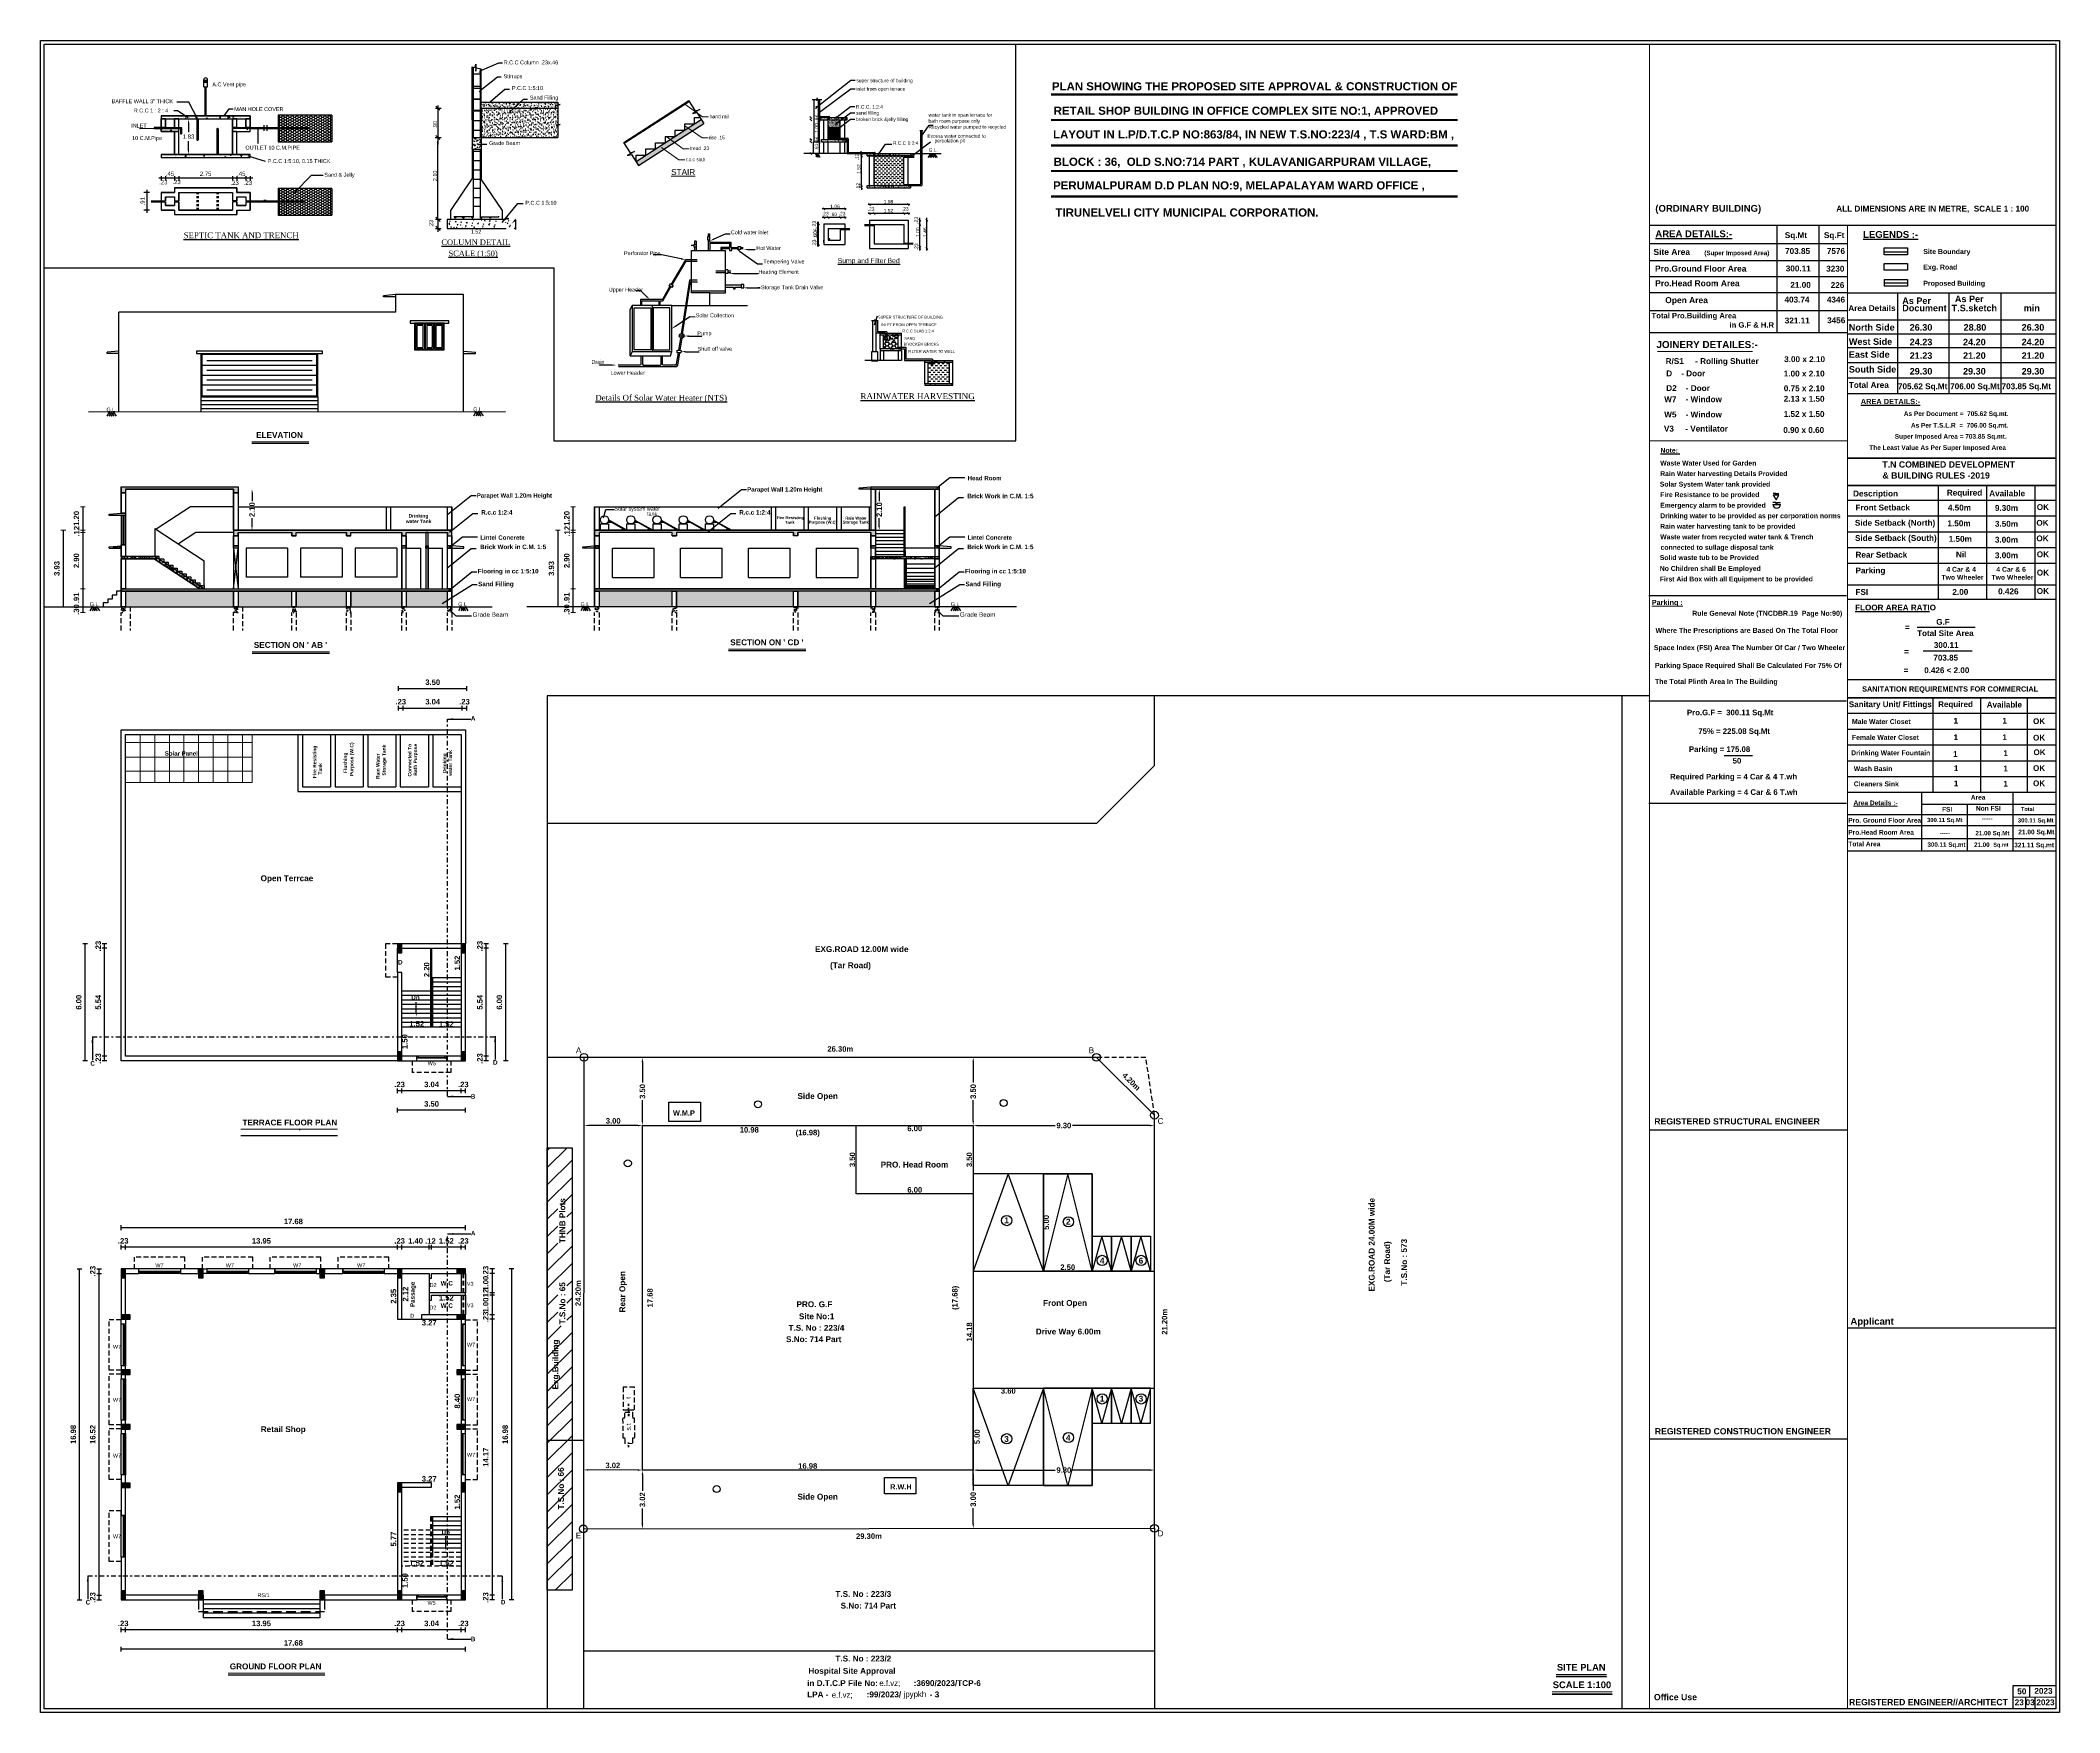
# Model space of a CAD drawing. Header units: metres. Extents: x 75088 to 75192, y -5136 to -5050.
import ezdxf
from ezdxf.enums import TextEntityAlignment as Align

# ---------------------------------------------------------------- set-up
doc = ezdxf.new("R2010")
doc.units = ezdxf.units.M
doc.header["$MEASUREMENT"] = 0
doc.header["$PDMODE"] = 2
for name, pattern in [('DASHDOT2', [0.5, 0.25, -0.125, 0, -0.125]), ('HIDDEN', [0.375, 0.25, -0.125]), ('HIDDENX2', [0.75, 0.5, -0.25])]:
    doc.linetypes.add(name, pattern=pattern)
doc.styles.add('Ar Bold', font='arialbd.ttf', dxfattribs={"height": 0.28})
doc.styles.add('Arial$001', font='arial.ttf', dxfattribs={"height": 2.34})
doc.styles.add('Arial$101', font='arialbd.ttf', dxfattribs={"height": 3.312})
doc.styles.add('new tami', font='', dxfattribs={"height": 0.4})
doc.styles.add('ROMANTIC', font='romantic.ttf')
doc.styles.get("Standard").update_dxf_attribs({"font": 'arial.ttf', "height": 0.25})
doc.styles.add('text - 0.30ht', font='times.ttf', dxfattribs={"height": 0.25})
doc.styles.get('new tami').set_extended_font_data('aTamilApple')
doc.dimstyles.new('123', dxfattribs={"dimtxt": 0.35, "dimasz": 0.18, "dimexe": 0.18, "dimexo": 0.0625, "dimgap": 0.09, "dimtad": 0, "dimzin": 0, "dimdsep": 46, "dimtxsty": 'Ar Bold', "dimcen": 0.09, "dimse1": 1, "dimse2": 1, "dimsd1": 1, "dimsd2": 1, "dimclrt": 3, "dimadec": 0, "dimazin": 0, "dimtfac": 1, "dimtofl": 0, "dimtmove": 0, "dimatfit": 3, "dimfxl": 0, "dimtolj": 1, "dimtzin": 0, "dimarcsym": 0})
doc.dimstyles.new('Copy of Plan @ LeaderFEET', dxfattribs={"dimtxt": 0.22, "dimasz": 0.18, "dimexe": 0.18, "dimexo": 0.0625, "dimgap": 0.09, "dimtad": 1, "dimdec": 0, "dimlfac": 39.37, "dimzin": 4, "dimdsep": 46, "dimlunit": 3, "dimtxsty": 'Ar Bold', "dimcen": 0.09, "dimse1": 1, "dimse2": 1, "dimclrd": 8, "dimclrt": 71, "dimadec": 0, "dimazin": 0, "dimtfac": 1, "dimtdec": 0, "dimtix": 1, "dimtofl": 0, "dimtmove": 1, "dimatfit": 0, "dimfxl": 0, "dimtolj": 1, "dimtzin": 0, "dimarcsym": 0})
doc.dimstyles.new('DIMENTION 100', dxfattribs={"dimscale": 0, "dimtxt": 0.18, "dimasz": 0.18, "dimexe": 0.18, "dimexo": 0.0625, "dimgap": 0.09, "dimtad": 1, "dimzin": 4, "dimdsep": 46, "dimtxsty": 'Standard', "dimcen": 0.09, "dimse1": 1, "dimse2": 1, "dimsd1": 1, "dimsd2": 1, "dimadec": 0, "dimazin": 0, "dimtfac": 1, "dimtix": 1, "dimtmove": 2, "dimatfit": 3, "dimfxl": 0, "dimtolj": 1, "dimtzin": 0, "dimarcsym": 0})
doc.dimstyles.get("Standard").update_dxf_attribs({"dimtxt": 0.22, "dimasz": 0.18, "dimexe": 0.18, "dimexo": 0.0625, "dimgap": 0.09, "dimtad": 0, "dimtih": 1, "dimtoh": 1, "dimzin": 0, "dimdsep": 46, "dimtxsty": 'Standard', "dimcen": 0.09, "dimadec": 0, "dimazin": 0, "dimtfac": 1, "dimtofl": 0, "dimtmove": 0, "dimatfit": 3, "dimfxl": 0, "dimtolj": 1, "dimtzin": 0, "dimarcsym": 0})
doc.dimstyles.new('standard 100', dxfattribs={"dimtxt": 0.18, "dimasz": 0.2, "dimexe": 0.12, "dimexo": 0.4, "dimgap": 0.12, "dimtad": 0, "dimtih": 1, "dimtoh": 1, "dimzin": 4, "dimdsep": 46, "dimtxsty": 'Standard', "dimcen": 0.09, "dimadec": 0, "dimazin": 0, "dimtfac": 1, "dimtix": 1, "dimtmove": 2, "dimatfit": 3, "dimfxl": 0, "dimtolj": 1, "dimtzin": 0, "dimarcsym": 0})
doc.dimstyles.new('~dimensions', dxfattribs={"dimtxt": 0.28, "dimasz": 0.17, "dimexe": 0.05, "dimexo": 0.0625, "dimgap": 0.06, "dimtad": 1, "dimzin": 4, "dimdsep": 46, "dimtxsty": 'Ar Bold', "dimcen": 0.09, "dimse1": 1, "dimse2": 1, "dimsd1": 1, "dimsd2": 1, "dimclrt": 71, "dimadec": 0, "dimazin": 0, "dimtfac": 1, "dimtix": 1, "dimtofl": 0, "dimtmove": 2, "dimatfit": 3, "dimfxl": 0, "dimtolj": 1, "dimtzin": 0, "dimarcsym": 0})
doc.dimstyles.new('~Dimention', dxfattribs={"dimtxt": 0.22, "dimasz": 0.2, "dimexe": 0.05, "dimexo": 0.0625, "dimgap": 0.09, "dimtad": 1, "dimzin": 4, "dimdsep": 46, "dimtxsty": 'Ar Bold', "dimcen": 0, "dimse1": 1, "dimse2": 1, "dimclrd": 8, "dimclrt": 71, "dimadec": 0, "dimazin": 0, "dimtfac": 1, "dimtix": 1, "dimtofl": 0, "dimtmove": 2, "dimatfit": 3, "dimfxl": 0, "dimtolj": 1, "dimtzin": 0, "dimarcsym": 0})
doc.dimstyles.new('~side open 100', dxfattribs={"dimtxt": 0.3, "dimasz": 0.23, "dimexe": 0.18, "dimexo": 0.0625, "dimgap": 0.09, "dimtad": 1, "dimzin": 4, "dimdsep": 46, "dimtxsty": 'Ar Bold', "dimcen": 0.09, "dimse1": 1, "dimse2": 1, "dimclrd": 8, "dimclrt": 256, "dimadec": 0, "dimazin": 0, "dimtfac": 1, "dimtix": 1, "dimtmove": 2, "dimatfit": 3, "dimldrblk": 'CLOSEDBLANK', "dimfxl": 0, "dimtolj": 1, "dimtzin": 0, "dimarcsym": 0})
pattern_1 = [(50, (72369.00653, -2657.07999), (0.251041064, -0.021963247), [0.02625, -0.28875]), (355, (72369.00653, -2657.08), (-0.048562967, 0.263267247), [0.021, -0.231]), (100.4514445, (72369.02745, -2657.08182), (0.202478096, 0.241303997), [0.022309067, -0.24539974]), (46.1842, (72369.00653, -2657.01), (0.373534466, -0.057931748), [0.039375, -0.433125]), (96.635635, (72369.03766, -2657.0148), (0.32713168, 0.34094151), [0.03346362, -0.368099816]), (351.184164, (72369.00653, -2657.01), (0.32713168, 0.34094151), [0.0315, -0.3465]), (21, (72369.04153, -2657.02749), (0.208917468, -0.140916612), [0.02625, -0.28875]), (326, (72369.04153, -2657.0275), (0.085160366, 0.253802516), [0.021, -0.231]), (71.451445, (72369.05894, -2657.03923), (0.294077832, 0.112885903), [0.022309066, -0.24539974]), (37.5, (72369.006535, -2657.07999), (0.0042559494, 0.1165128488), [0, -0.2282, 0, -0.2345, 0, -0.231875]), (7.5, (72369.00653, -2657.07999), (0.092074338, 0.138044099), [0, -0.1337, 0, -0.22295, 0, -0.088375]), (327.5, (72368.92848, -2657.07999), (0.1868378527, -0.007894205), [0, -0.0875, 0, -0.273, 0, -0.36225]), (317.5, (72368.89348, -2657.07999), (0.204115159, 0.035036744), [0, -0.11375, 0, -0.1813, 0, -0.25725])]

# ---------------------------------------------------------------- blocks, each defined once
blk = doc.blocks.new('*D104')
at = {"layer": 'Defpoints', "color": 0, "lineweight": 5}
for p in [(75092.32, -5131.27), (75092.55, -5131.15), (75092.55, -5131.27)]:
    blk.add_point(p, dxfattribs=at)
at = {"color": 71, "insert": (75092.43, -5130.95), "char_height": 0.28, "attachment_point": 5, "style": 'Ar Bold'}
blk.add_mtext('\\A1;.23', dxfattribs=at)
blk = doc.blocks.new('*D105')
at = {"layer": 'Defpoints', "color": 0, "lineweight": 5}
for p in [(75092.55, -5131.27), (75106.5, -5131.15), (75106.5, -5131.27)]:
    blk.add_point(p, dxfattribs=at)
at = {"color": 71, "insert": (75099.52, -5130.95), "char_height": 0.28, "attachment_point": 5, "style": 'Ar Bold'}
blk.add_mtext('\\A1;13.95', dxfattribs=at)
blk = doc.blocks.new('*D106')
at = {"layer": 'Defpoints', "color": 0, "lineweight": 5}
for p in [(75106.5, -5131.27), (75106.73, -5131.15), (75106.73, -5131.27)]:
    blk.add_point(p, dxfattribs=at)
at = {"color": 71, "insert": (75106.61, -5130.95), "char_height": 0.28, "attachment_point": 5, "style": 'Ar Bold'}
blk.add_mtext('\\A1;.23', dxfattribs=at)
blk = doc.blocks.new('*D107')
at = {"layer": 'Defpoints', "color": 0, "lineweight": 5}
for p in [(75106.73, -5131.27), (75109.77, -5131.15), (75109.77, -5131.27)]:
    blk.add_point(p, dxfattribs=at)
at = {"color": 71, "insert": (75108.25, -5130.95), "char_height": 0.28, "attachment_point": 5, "style": 'Ar Bold'}
blk.add_mtext('\\A1;3.04', dxfattribs=at)
blk = doc.blocks.new('*D108')
at = {"layer": 'Defpoints', "color": 0, "lineweight": 5}
for p in [(75109.77, -5131.27), (75110, -5131.15), (75110, -5131.27)]:
    blk.add_point(p, dxfattribs=at)
at = {"color": 71, "insert": (75109.88, -5130.95), "char_height": 0.28, "attachment_point": 5, "style": 'Ar Bold'}
blk.add_mtext('\\A1;.23', dxfattribs=at)
blk = doc.blocks.new('*D109')
at = {"layer": 'Defpoints', "color": 0, "lineweight": 5}
for p in [(75110, -5132.15), (75092.32, -5132.27), (75110, -5132.27)]:
    blk.add_point(p, dxfattribs=at)
at = {"color": 71, "insert": (75101.16, -5131.95), "char_height": 0.28, "attachment_point": 5, "style": 'Ar Bold'}
blk.add_mtext('\\A1;17.68', dxfattribs=at)
blk = doc.blocks.new('*D110')
at = {"layer": 'Defpoints', "color": 0, "lineweight": 5}
for p in [(75111.23, -5129.5), (75111.35, -5129.5), (75111.35, -5129.73)]:
    blk.add_point(p, dxfattribs=at)
at = {"color": 71, "insert": (75111.03, -5129.62), "char_height": 0.28, "attachment_point": 5, "rotation": 90, "style": 'Ar Bold'}
blk.add_mtext('\\A1;.23', dxfattribs=at)
blk = doc.blocks.new('*D111')
at = {"layer": 'Defpoints', "color": 0, "lineweight": 5}
for p in [(75111.23, -5115.34), (75111.35, -5115.34), (75111.35, -5129.5)]:
    blk.add_point(p, dxfattribs=at)
at = {"color": 71, "insert": (75111.03, -5122.42), "char_height": 0.28, "attachment_point": 5, "rotation": 90, "style": 'Ar Bold'}
blk.add_mtext('\\A1;14.17', dxfattribs=at)
blk = doc.blocks.new('*D112')
at = {"layer": 'Defpoints', "color": 0, "lineweight": 5}
for p in [(75111.23, -5115.11), (75111.35, -5115.11), (75111.35, -5115.34)]:
    blk.add_point(p, dxfattribs=at)
at = {"color": 71, "insert": (75111.03, -5115.22), "char_height": 0.28, "attachment_point": 5, "rotation": 90, "style": 'Ar Bold'}
blk.add_mtext('\\A1;.23', dxfattribs=at)
blk = doc.blocks.new('*D113')
at = {"layer": 'Defpoints', "color": 0, "lineweight": 5}
for p in [(75111.23, -5114.11), (75111.35, -5114.11), (75111.35, -5115.11)]:
    blk.add_point(p, dxfattribs=at)
at = {"color": 71, "insert": (75111.03, -5114.61), "char_height": 0.28, "attachment_point": 5, "rotation": 90, "style": 'Ar Bold'}
blk.add_mtext('\\A1;1.00', dxfattribs=at)
blk = doc.blocks.new('*D114')
at = {"layer": 'Defpoints', "color": 0, "lineweight": 5}
for p in [(75111.23, -5113.99), (75111.35, -5113.99), (75111.35, -5114.11)]:
    blk.add_point(p, dxfattribs=at)
at = {"color": 71, "insert": (75111.03, -5114.05), "char_height": 0.28, "attachment_point": 5, "rotation": 90, "style": 'Ar Bold'}
blk.add_mtext('\\A1;.12', dxfattribs=at)
blk = doc.blocks.new('*D115')
at = {"layer": 'Defpoints', "color": 0, "lineweight": 5}
for p in [(75111.23, -5112.99), (75111.35, -5112.99), (75111.35, -5113.99)]:
    blk.add_point(p, dxfattribs=at)
at = {"color": 71, "insert": (75111.03, -5113.49), "char_height": 0.28, "attachment_point": 5, "rotation": 90, "style": 'Ar Bold'}
blk.add_mtext('\\A1;1.00', dxfattribs=at)
blk = doc.blocks.new('*D116')
at = {"layer": 'Defpoints', "color": 0, "lineweight": 5}
for p in [(75111.23, -5112.76), (75111.35, -5112.76), (75111.35, -5112.99)]:
    blk.add_point(p, dxfattribs=at)
at = {"color": 71, "insert": (75111.03, -5112.87), "char_height": 0.28, "attachment_point": 5, "rotation": 90, "style": 'Ar Bold'}
blk.add_mtext('\\A1;.23', dxfattribs=at)
blk = doc.blocks.new('*D117')
at = {"layer": 'Defpoints', "color": 0, "lineweight": 5}
for p in [(75112.23, -5112.76), (75112.35, -5112.76), (75112.35, -5129.73)]:
    blk.add_point(p, dxfattribs=at)
at = {"color": 71, "insert": (75112.03, -5121.25), "char_height": 0.28, "attachment_point": 5, "rotation": 90, "style": 'Ar Bold'}
blk.add_mtext('\\A1;16.98', dxfattribs=at)
blk = doc.blocks.new('*D54')
at = {"layer": 'Defpoints', "color": 0, "lineweight": 5}
for p in [(75092.32, -5111.64), (75092.55, -5111.52), (75092.55, -5111.64)]:
    blk.add_point(p, dxfattribs=at)
at = {"color": 71, "insert": (75092.43, -5111.32), "char_height": 0.28, "attachment_point": 5, "style": 'Ar Bold'}
blk.add_mtext('\\A1;.23', dxfattribs=at)
blk = doc.blocks.new('*D55')
at = {"layer": 'Defpoints', "color": 0, "lineweight": 5}
for p in [(75092.55, -5111.64), (75106.5, -5111.52), (75106.5, -5111.64)]:
    blk.add_point(p, dxfattribs=at)
at = {"color": 71, "insert": (75099.52, -5111.32), "char_height": 0.28, "attachment_point": 5, "style": 'Ar Bold'}
blk.add_mtext('\\A1;13.95', dxfattribs=at)
blk = doc.blocks.new('*D56')
at = {"layer": 'Defpoints', "color": 0, "lineweight": 5}
for p in [(75106.5, -5111.64), (75106.73, -5111.52), (75106.73, -5111.64)]:
    blk.add_point(p, dxfattribs=at)
at = {"color": 71, "insert": (75106.61, -5111.32), "char_height": 0.28, "attachment_point": 5, "style": 'Ar Bold'}
blk.add_mtext('\\A1;.23', dxfattribs=at)
blk = doc.blocks.new('*D57')
at = {"layer": 'Defpoints', "color": 0, "lineweight": 5}
for p in [(75106.73, -5111.64), (75108.13, -5111.52), (75108.13, -5111.64)]:
    blk.add_point(p, dxfattribs=at)
at = {"color": 71, "insert": (75107.43, -5111.32), "char_height": 0.28, "attachment_point": 5, "style": 'Ar Bold'}
blk.add_mtext('\\A1;1.40', dxfattribs=at)
blk = doc.blocks.new('*D58')
at = {"layer": 'Defpoints', "color": 0, "lineweight": 5}
for p in [(75108.13, -5111.64), (75108.25, -5111.52), (75108.25, -5111.64)]:
    blk.add_point(p, dxfattribs=at)
at = {"color": 71, "insert": (75108.19, -5111.32), "char_height": 0.28, "attachment_point": 5, "style": 'Ar Bold'}
blk.add_mtext('\\A1;.12', dxfattribs=at)
blk = doc.blocks.new('*D59')
at = {"layer": 'Defpoints', "color": 0, "lineweight": 5}
for p in [(75108.25, -5111.64), (75109.77, -5111.52), (75109.77, -5111.64)]:
    blk.add_point(p, dxfattribs=at)
at = {"color": 71, "insert": (75109.01, -5111.32), "char_height": 0.28, "attachment_point": 5, "style": 'Ar Bold'}
blk.add_mtext('\\A1;1.52', dxfattribs=at)
blk = doc.blocks.new('*D60')
at = {"layer": 'Defpoints', "color": 0, "lineweight": 5}
for p in [(75109.77, -5111.64), (75110, -5111.52), (75110, -5111.64)]:
    blk.add_point(p, dxfattribs=at)
at = {"color": 71, "insert": (75109.88, -5111.32), "char_height": 0.28, "attachment_point": 5, "style": 'Ar Bold'}
blk.add_mtext('\\A1;.23', dxfattribs=at)
blk = doc.blocks.new('*D61')
at = {"layer": 'Defpoints', "color": 0, "lineweight": 5}
for p in [(75092.32, -5110.64), (75110, -5110.52), (75110, -5110.64)]:
    blk.add_point(p, dxfattribs=at)
at = {"color": 71, "insert": (75101.16, -5110.32), "char_height": 0.28, "attachment_point": 5, "style": 'Ar Bold'}
blk.add_mtext('\\A1;17.68', dxfattribs=at)
blk = doc.blocks.new('*D62')
at = {"layer": 'Defpoints', "color": 0, "lineweight": 5}
for p in [(75091.07, -5129.5), (75091.19, -5129.5), (75091.19, -5129.73)]:
    blk.add_point(p, dxfattribs=at)
at = {"color": 71, "insert": (75090.87, -5129.62), "char_height": 0.28, "attachment_point": 5, "rotation": 90, "style": 'Ar Bold'}
blk.add_mtext('\\A1;.23', dxfattribs=at)
blk = doc.blocks.new('*D63')
at = {"layer": 'Defpoints', "color": 0, "lineweight": 5}
for p in [(75091.07, -5112.99), (75091.19, -5112.99), (75091.19, -5129.5)]:
    blk.add_point(p, dxfattribs=at)
at = {"color": 71, "insert": (75090.87, -5121.25), "char_height": 0.28, "attachment_point": 5, "rotation": 90, "style": 'Ar Bold'}
blk.add_mtext('\\A1;16.52', dxfattribs=at)
blk = doc.blocks.new('*D64')
at = {"layer": 'Defpoints', "color": 0, "lineweight": 5}
for p in [(75091.07, -5112.76), (75091.19, -5112.76), (75091.19, -5112.99)]:
    blk.add_point(p, dxfattribs=at)
at = {"color": 71, "insert": (75090.87, -5112.87), "char_height": 0.28, "attachment_point": 5, "rotation": 90, "style": 'Ar Bold'}
blk.add_mtext('\\A1;.23', dxfattribs=at)
blk = doc.blocks.new('*D65')
at = {"layer": 'Defpoints', "color": 0, "lineweight": 5}
for p in [(75090.07, -5112.76), (75090.19, -5112.76), (75090.19, -5129.73)]:
    blk.add_point(p, dxfattribs=at)
at = {"color": 71, "insert": (75089.87, -5121.25), "char_height": 0.28, "attachment_point": 5, "rotation": 90, "style": 'Ar Bold'}
blk.add_mtext('\\A1;16.98', dxfattribs=at)
blk = doc.blocks.new('*D66')
at = {"layer": 'Defpoints', "color": 0, "lineweight": 5}
for p in [(75106.5, -5103.61), (75106.73, -5103.49), (75106.73, -5103.61)]:
    blk.add_point(p, dxfattribs=at)
at = {"color": 71, "insert": (75106.61, -5103.29), "char_height": 0.28, "attachment_point": 5, "style": 'Ar Bold'}
blk.add_mtext('\\A1;.23', dxfattribs=at)
blk = doc.blocks.new('*D67')
at = {"layer": 'Defpoints', "color": 0, "lineweight": 5}
for p in [(75106.73, -5103.61), (75109.77, -5103.49), (75109.77, -5103.61)]:
    blk.add_point(p, dxfattribs=at)
at = {"color": 71, "insert": (75108.25, -5103.29), "char_height": 0.28, "attachment_point": 5, "style": 'Ar Bold'}
blk.add_mtext('\\A1;3.04', dxfattribs=at)
blk = doc.blocks.new('*D68')
at = {"layer": 'Defpoints', "color": 0, "lineweight": 5}
for p in [(75109.77, -5103.61), (75110, -5103.49), (75110, -5103.61)]:
    blk.add_point(p, dxfattribs=at)
at = {"color": 71, "insert": (75109.88, -5103.29), "char_height": 0.28, "attachment_point": 5, "style": 'Ar Bold'}
blk.add_mtext('\\A1;.23', dxfattribs=at)
blk = doc.blocks.new('*D69')
at = {"layer": 'Defpoints', "color": 0, "lineweight": 5}
for p in [(75106.5, -5104.61), (75110, -5104.49), (75110, -5104.61)]:
    blk.add_point(p, dxfattribs=at)
at = {"color": 71, "insert": (75108.25, -5104.29), "char_height": 0.28, "attachment_point": 5, "style": 'Ar Bold'}
blk.add_mtext('\\A1;3.50', dxfattribs=at)
blk = doc.blocks.new('*D70')
at = {"layer": 'Defpoints', "color": 0, "lineweight": 5}
for p in [(75110.94, -5101.84), (75111.06, -5101.84), (75111.06, -5102.07)]:
    blk.add_point(p, dxfattribs=at)
at = {"color": 71, "insert": (75110.73, -5101.96), "char_height": 0.28, "attachment_point": 5, "rotation": 90, "style": 'Ar Bold'}
blk.add_mtext('\\A1;.23', dxfattribs=at)
blk = doc.blocks.new('*D71')
at = {"layer": 'Defpoints', "color": 0, "lineweight": 5}
for p in [(75110.94, -5096.3), (75111.06, -5096.3), (75111.06, -5101.84)]:
    blk.add_point(p, dxfattribs=at)
at = {"color": 71, "insert": (75110.73, -5099.07), "char_height": 0.28, "attachment_point": 5, "rotation": 90, "style": 'Ar Bold'}
blk.add_mtext('\\A1;5.54', dxfattribs=at)
blk = doc.blocks.new('*D72')
at = {"layer": 'Defpoints', "color": 0, "lineweight": 5}
for p in [(75110.94, -5096.07), (75111.06, -5096.07), (75111.06, -5096.3)]:
    blk.add_point(p, dxfattribs=at)
at = {"color": 71, "insert": (75110.73, -5096.19), "char_height": 0.28, "attachment_point": 5, "rotation": 90, "style": 'Ar Bold'}
blk.add_mtext('\\A1;.23', dxfattribs=at)
blk = doc.blocks.new('*D73')
at = {"layer": 'Defpoints', "color": 0, "lineweight": 5}
for p in [(75111.94, -5096.07), (75112.06, -5096.07), (75112.06, -5102.07)]:
    blk.add_point(p, dxfattribs=at)
at = {"color": 71, "insert": (75111.73, -5099.07), "char_height": 0.28, "attachment_point": 5, "rotation": 90, "style": 'Ar Bold'}
blk.add_mtext('\\A1;6.00', dxfattribs=at)
blk = doc.blocks.new('*D74')
at = {"layer": 'Defpoints', "color": 0, "lineweight": 5}
for p in [(75106.56, -5083.98), (75106.79, -5083.86), (75106.79, -5083.98)]:
    blk.add_point(p, dxfattribs=at)
at = {"color": 71, "insert": (75106.67, -5083.65), "char_height": 0.28, "attachment_point": 5, "style": 'Ar Bold'}
blk.add_mtext('\\A1;.23', dxfattribs=at)
blk = doc.blocks.new('*D75')
at = {"layer": 'Defpoints', "color": 0, "lineweight": 5}
for p in [(75106.79, -5083.98), (75109.83, -5083.86), (75109.83, -5083.98)]:
    blk.add_point(p, dxfattribs=at)
at = {"color": 71, "insert": (75108.31, -5083.65), "char_height": 0.28, "attachment_point": 5, "style": 'Ar Bold'}
blk.add_mtext('\\A1;3.04', dxfattribs=at)
blk = doc.blocks.new('*D76')
at = {"layer": 'Defpoints', "color": 0, "lineweight": 5}
for p in [(75109.83, -5083.98), (75110.06, -5083.86), (75110.06, -5083.98)]:
    blk.add_point(p, dxfattribs=at)
at = {"color": 71, "insert": (75109.94, -5083.65), "char_height": 0.28, "attachment_point": 5, "style": 'Ar Bold'}
blk.add_mtext('\\A1;.23', dxfattribs=at)
blk = doc.blocks.new('*D77')
at = {"layer": 'Defpoints', "color": 0, "lineweight": 5}
for p in [(75106.56, -5082.98), (75110.06, -5082.86), (75110.06, -5082.98)]:
    blk.add_point(p, dxfattribs=at)
at = {"color": 71, "insert": (75108.31, -5082.65), "char_height": 0.28, "attachment_point": 5, "style": 'Ar Bold'}
blk.add_mtext('\\A1;3.50', dxfattribs=at)
blk = doc.blocks.new('*D78')
at = {"layer": 'Defpoints', "color": 0, "lineweight": 5}
for p in [(75091.35, -5101.84), (75091.47, -5101.84), (75091.47, -5102.07)]:
    blk.add_point(p, dxfattribs=at)
at = {"color": 71, "insert": (75091.15, -5101.96), "char_height": 0.28, "attachment_point": 5, "rotation": 90, "style": 'Ar Bold'}
blk.add_mtext('\\A1;.23', dxfattribs=at)
blk = doc.blocks.new('*D79')
at = {"layer": 'Defpoints', "color": 0, "lineweight": 5}
for p in [(75091.35, -5096.3), (75091.47, -5096.3), (75091.47, -5101.84)]:
    blk.add_point(p, dxfattribs=at)
at = {"color": 71, "insert": (75091.15, -5099.07), "char_height": 0.28, "attachment_point": 5, "rotation": 90, "style": 'Ar Bold'}
blk.add_mtext('\\A1;5.54', dxfattribs=at)
blk = doc.blocks.new('*D80')
at = {"layer": 'Defpoints', "color": 0, "lineweight": 5}
for p in [(75091.35, -5096.07), (75091.47, -5096.07), (75091.47, -5096.3)]:
    blk.add_point(p, dxfattribs=at)
at = {"color": 71, "insert": (75091.15, -5096.19), "char_height": 0.28, "attachment_point": 5, "rotation": 90, "style": 'Ar Bold'}
blk.add_mtext('\\A1;.23', dxfattribs=at)
blk = doc.blocks.new('*D81')
at = {"layer": 'Defpoints', "color": 0, "lineweight": 5}
for p in [(75090.35, -5096.07), (75090.47, -5096.07), (75090.47, -5102.07)]:
    blk.add_point(p, dxfattribs=at)
at = {"color": 71, "insert": (75090.15, -5099.07), "char_height": 0.28, "attachment_point": 5, "rotation": 90, "style": 'Ar Bold'}
blk.add_mtext('\\A1;6.00', dxfattribs=at)
blk = doc.blocks.new('*D82')
at = {"layer": 'Defpoints', "color": 0, "lineweight": 5}
for p in [(75106.5, -5123.73), (75106.5, -5123.73), (75106.5, -5129.5)]:
    blk.add_point(p, dxfattribs=at)
at = {"color": 71, "insert": (75106.3, -5126.62), "char_height": 0.28, "attachment_point": 5, "rotation": 90, "style": 'Ar Bold'}
blk.add_mtext('\\A1;5.77', dxfattribs=at)
blk = doc.blocks.new('*D83')
at = {"layer": 'Defpoints', "color": 0, "lineweight": 5}
for p in [(75106.5, -5123.73), (75109.77, -5123.73), (75109.77, -5123.73)]:
    blk.add_point(p, dxfattribs=at)
at = {"color": 71, "insert": (75108.13, -5123.53), "char_height": 0.28, "attachment_point": 5, "style": 'Ar Bold'}
blk.add_mtext('\\A1;3.27', dxfattribs=at)
blk = doc.blocks.new('*D84')
at = {"layer": 'Defpoints', "color": 0, "lineweight": 5}
for p in [(75109.77, -5123.96), (75109.77, -5123.96), (75109.77, -5125.47)]:
    blk.add_point(p, dxfattribs=at)
at = {"color": 71, "insert": (75109.57, -5124.72), "char_height": 0.28, "attachment_point": 5, "rotation": 90, "style": 'Ar Bold'}
blk.add_mtext('\\A1;1.52', dxfattribs=at)
blk = doc.blocks.new('*D85')
at = {"layer": 'Defpoints', "color": 0, "lineweight": 5}
for p in [(75108.25, -5115.34), (75109.77, -5115.34), (75108.25, -5123.73)]:
    blk.add_point(p, dxfattribs=at)
at = {"color": 71, "insert": (75109.57, -5119.54), "char_height": 0.28, "attachment_point": 5, "rotation": 90, "style": 'Ar Bold'}
blk.add_mtext('\\A1;8.40', dxfattribs=at)
blk = doc.blocks.new('*D86')
at = {"layer": 'Defpoints', "color": 0, "lineweight": 5}
for p in [(75106.5, -5115.34), (75109.77, -5115.34), (75106.5, -5115.72)]:
    blk.add_point(p, dxfattribs=at)
at = {"color": 71, "insert": (75108.13, -5115.52), "char_height": 0.28, "attachment_point": 5, "style": 'Ar Bold'}
blk.add_mtext('\\A1;3.27', dxfattribs=at)
blk = doc.blocks.new('*D87')
at = {"layer": 'Defpoints', "color": 0, "lineweight": 5}
for p in [(75106.5, -5112.99), (75106.5, -5112.99), (75106.5, -5115.34)]:
    blk.add_point(p, dxfattribs=at)
at = {"color": 71, "insert": (75106.3, -5114.16), "char_height": 0.28, "attachment_point": 5, "rotation": 90, "style": 'Ar Bold'}
blk.add_mtext('\\A1;2.35', dxfattribs=at)
blk = doc.blocks.new('*D88')
at = {"layer": 'Defpoints', "color": 0, "lineweight": 5}
for p in [(75107.11, -5112.99), (75107.93, -5112.99), (75107.93, -5115.11)]:
    blk.add_point(p, dxfattribs=at)
at = {"color": 71, "insert": (75106.91, -5114.05), "char_height": 0.28, "attachment_point": 5, "rotation": 90, "style": 'Ar Bold'}
blk.add_mtext('\\A1;2.12', dxfattribs=at)
blk = doc.blocks.new('*D89')
at = {"layer": 'Defpoints', "color": 0, "lineweight": 5}
for p in [(75106.73, -5128), (75108.25, -5128), (75108.25, -5128.05)]:
    blk.add_point(p, dxfattribs=at)
at = {"color": 71, "insert": (75107.49, -5127.85), "char_height": 0.28, "attachment_point": 5, "style": 'Ar Bold'}
blk.add_mtext('\\A1;1.52', dxfattribs=at)
blk = doc.blocks.new('*D90')
at = {"layer": 'Defpoints', "color": 0, "lineweight": 5}
for p in [(75108.25, -5128), (75109.77, -5128), (75109.77, -5128.06)]:
    blk.add_point(p, dxfattribs=at)
at = {"color": 71, "insert": (75109.01, -5127.86), "char_height": 0.28, "attachment_point": 5, "style": 'Ar Bold'}
blk.add_mtext('\\A1;1.52', dxfattribs=at)
blk = doc.blocks.new('*D91')
at = {"layer": 'Defpoints', "color": 0, "lineweight": 5}
for p in [(75106.73, -5128), (75106.73, -5129.5), (75107.09, -5129.5)]:
    blk.add_point(p, dxfattribs=at)
at = {"color": 71, "insert": (75106.89, -5128.75), "char_height": 0.28, "attachment_point": 5, "rotation": 90, "style": 'Ar Bold'}
blk.add_mtext('\\A1;1.50', dxfattribs=at)
blk = doc.blocks.new('*D92')
at = {"layer": 'Defpoints', "color": 0, "lineweight": 5}
for p in [(75108.25, -5114.11), (75109.77, -5114.11), (75109.77, -5114.44)]:
    blk.add_point(p, dxfattribs=at)
at = {"color": 71, "insert": (75109.01, -5114.24), "char_height": 0.28, "attachment_point": 5, "style": 'Ar Bold'}
blk.add_mtext('\\A1;1.52', dxfattribs=at)
blk = doc.blocks.new('*D93')
at = {"layer": 'Defpoints', "color": 0, "lineweight": 5}
for p in [(75106.73, -5100.34), (75108.25, -5100.34), (75108.25, -5100.38)]:
    blk.add_point(p, dxfattribs=at)
at = {"color": 71, "insert": (75107.49, -5100.18), "char_height": 0.28, "attachment_point": 5, "style": 'Ar Bold'}
blk.add_mtext('\\A1;1.52', dxfattribs=at)
blk = doc.blocks.new('*D20')
at = {"layer": 'Defpoints', "color": 0, "lineweight": 5}
for p in [(75108.25, -5100.34), (75109.77, -5100.34), (75109.77, -5100.4)]:
    blk.add_point(p, dxfattribs=at)
at = {"color": 71, "insert": (75109.01, -5100.19), "char_height": 0.28, "attachment_point": 5, "style": 'Ar Bold'}
blk.add_mtext('\\A1;1.52', dxfattribs=at)
blk = doc.blocks.new('*D94')
at = {"layer": 'Defpoints', "color": 0, "lineweight": 5}
for p in [(75106.73, -5100.34), (75106.73, -5101.84), (75107.08, -5101.84)]:
    blk.add_point(p, dxfattribs=at)
at = {"color": 71, "insert": (75106.88, -5101.09), "char_height": 0.28, "attachment_point": 5, "rotation": 90, "style": 'Ar Bold'}
blk.add_mtext('\\A1;1.50', dxfattribs=at)
blk = doc.blocks.new('*D21')
at = {"layer": 'Defpoints', "color": 0, "lineweight": 5}
for p in [(75109.77, -5096.3), (75109.77, -5096.3), (75109.77, -5097.81)]:
    blk.add_point(p, dxfattribs=at)
at = {"color": 71, "insert": (75109.57, -5097.06), "char_height": 0.28, "attachment_point": 5, "rotation": 90, "style": 'Ar Bold'}
blk.add_mtext('\\A1;1.52', dxfattribs=at)
blk = doc.blocks.new('*D22')
at = {"layer": 'Defpoints', "color": 0, "lineweight": 5}
for p in [(75116.07, -5100.8), (75142.37, -5100.8), (75116.07, -5101.47)]:
    blk.add_point(p, dxfattribs=at)
at = {"color": 3, "insert": (75129.22, -5101.47), "char_height": 0.28, "attachment_point": 5, "style": 'Ar Bold'}
blk.add_mtext('\\A1;26.30m', dxfattribs=at)
blk = doc.blocks.new('*D23')
at = {"layer": 'Defpoints', "color": 0, "lineweight": 5}
for p in [(75142.66, -5101.66), (75142.91, -5101.41), (75145.88, -5104.38)]:
    blk.add_point(p, dxfattribs=at)
at = {"color": 3, "insert": (75144.15, -5103.14), "char_height": 0.28, "attachment_point": 5, "rotation": 314.9971, "style": 'Ar Bold'}
blk.add_mtext('\\A1;4.20m', dxfattribs=at)
blk = doc.blocks.new('*D24')
at = {"layer": 'Defpoints', "color": 0, "lineweight": 5}
for p in [(75146.33, -5104.87), (75145.86, -5126.07), (75146.33, -5126.07)]:
    blk.add_point(p, dxfattribs=at)
at = {"color": 3, "insert": (75145.86, -5115.47), "char_height": 0.28, "attachment_point": 5, "rotation": 90, "style": 'Ar Bold'}
blk.add_mtext('\\A1;21.20m', dxfattribs=at)
blk = doc.blocks.new('*D25')
at = {"layer": 'Defpoints', "color": 0, "lineweight": 5}
for p in [(75116.04, -5126.97), (75145.34, -5126.46), (75145.34, -5126.94)]:
    blk.add_point(p, dxfattribs=at)
at = {"color": 3, "insert": (75130.69, -5126.47), "char_height": 0.28, "attachment_point": 5, "rotation": 0.0586, "style": 'Ar Bold'}
blk.add_mtext('\\A1;29.30m', dxfattribs=at)
blk = doc.blocks.new('*D26')
at = {"layer": 'Defpoints', "color": 0, "lineweight": 5}
for p in [(75115.29, -5101.9), (75115.26, -5126.1), (75115.75, -5126.1)]:
    blk.add_point(p, dxfattribs=at)
at = {"color": 3, "insert": (75115.77, -5114), "char_height": 0.28, "attachment_point": 5, "rotation": 89.929, "style": 'Ar Bold'}
blk.add_mtext('\\A1;24.20m', dxfattribs=at)
blk = doc.blocks.new('*D95')
at = {"layer": 'Defpoints', "color": 0, "lineweight": 5}
for p in [(75119.07, -5105.4), (75130.04, -5105.4), (75130.04, -5105.82)]:
    blk.add_point(p, dxfattribs=at)
at = {"color": 71, "insert": (75124.55, -5105.62), "char_height": 0.28, "attachment_point": 5, "style": 'Ar Bold'}
blk.add_mtext('\\A1;10.98', dxfattribs=at)
blk = doc.blocks.new('*D96')
at = {"layer": 'Defpoints', "color": 0, "lineweight": 5}
for p in [(75130.04, -5105.4), (75130.04, -5108.9), (75130.04, -5108.9)]:
    blk.add_point(p, dxfattribs=at)
at = {"color": 71, "insert": (75129.84, -5107.15), "char_height": 0.28, "attachment_point": 5, "rotation": 90, "style": 'Ar Bold'}
blk.add_mtext('\\A1;3.50', dxfattribs=at)
blk = doc.blocks.new('*D97')
at = {"layer": 'Defpoints', "color": 0, "lineweight": 5}
for p in [(75130.04, -5108.9), (75136.04, -5108.9), (75136.04, -5108.9)]:
    blk.add_point(p, dxfattribs=at)
at = {"color": 71, "insert": (75133.04, -5108.7), "char_height": 0.28, "attachment_point": 5, "style": 'Ar Bold'}
blk.add_mtext('\\A1;6.00', dxfattribs=at)
blk = doc.blocks.new('*D98')
at = {"layer": 'Defpoints', "color": 0, "lineweight": 5}
for p in [(75136.04, -5105.4), (75136.04, -5105.4), (75136.04, -5108.9)]:
    blk.add_point(p, dxfattribs=at)
at = {"color": 71, "insert": (75135.84, -5107.15), "char_height": 0.28, "attachment_point": 5, "rotation": 90, "style": 'Ar Bold'}
blk.add_mtext('\\A1;3.50', dxfattribs=at)
blk = doc.blocks.new('*D99')
at = {"layer": 'Defpoints', "color": 0, "lineweight": 5}
for p in [(75130.04, -5105.4), (75130.04, -5105.76), (75136.04, -5105.4)]:
    blk.add_point(p, dxfattribs=at)
at = {"color": 71, "insert": (75133.04, -5105.55), "char_height": 0.28, "attachment_point": 5, "style": 'Ar Bold'}
blk.add_mtext('\\A1;6.00', dxfattribs=at)
blk = doc.blocks.new('*D27')
at = {"layer": 'Defpoints', "color": 0, "lineweight": 5}
for p in [(75136.04, -5108.9), (75136.04, -5123.08), (75136.04, -5123.08)]:
    blk.add_point(p, dxfattribs=at)
at = {"color": 71, "insert": (75135.84, -5115.99), "char_height": 0.28, "attachment_point": 5, "rotation": 90, "style": 'Ar Bold'}
blk.add_mtext('\\A1;14.18', dxfattribs=at)
blk = doc.blocks.new('*D100')
at = {"layer": 'Defpoints', "color": 0, "lineweight": 5}
for p in [(75119.07, -5123.08), (75119.07, -5123.08), (75136.04, -5123.08)]:
    blk.add_point(p, dxfattribs=at)
at = {"color": 71, "insert": (75127.55, -5122.87), "char_height": 0.28, "attachment_point": 5, "style": 'Ar Bold'}
blk.add_mtext('\\A1;16.98', dxfattribs=at)
blk = doc.blocks.new('*D28')
at = {"layer": 'Defpoints', "color": 0, "lineweight": 5}
for p in [(75119.07, -5105.4), (75119.66, -5105.4), (75119.07, -5123.08)]:
    blk.add_point(p, dxfattribs=at)
at = {"color": 71, "insert": (75119.46, -5114.24), "char_height": 0.28, "attachment_point": 5, "rotation": 90, "style": 'Ar Bold'}
blk.add_mtext('\\A1;17.68', dxfattribs=at)
blk = doc.blocks.new('*D29')
at = {"color": 8, "lineweight": -2}
blk.add_line((75118.84, -5123.08), (75116.27, -5123.07), dxfattribs=at)
at = {"color": 8, "lineweight": 5}
for points in [[(75116.27, -5123.04), (75116.27, -5123.11), (75116.04, -5123.07)], [(75118.84, -5123.04), (75118.84, -5123.12), (75119.07, -5123.08)]]:
    blk.add_solid(points, dxfattribs=at)
at = {"layer": 'Defpoints', "color": 0, "lineweight": 5}
for p in [(75116.04, -5123.07), (75116.04, -5123.07), (75119.07, -5123.08)]:
    blk.add_point(p, dxfattribs=at)
at = {"insert": (75117.55, -5122.84), "char_height": 0.28, "attachment_point": 5, "rotation": 359.929, "style": 'Ar Bold'}
blk.add_mtext('\\A1;3.02', dxfattribs=at)
blk = doc.blocks.new('_ClosedBlank')
at = {"color": 0, "linetype": 'ByBlock', "lineweight": -2}
for p, q in [((-1, 0.17), (0, 0)), ((-1, 0.17), (-1, -0.17)), ((0, 0), (-1, -0.17))]:
    blk.add_line(p, q, dxfattribs=at)
blk = doc.blocks.new('*D101')
at = {"color": 8, "lineweight": -2}
blk.add_line((75118.84, -5105.4), (75116.3, -5105.4), dxfattribs=at)
at = {"color": 8, "lineweight": 5}
for points in [[(75116.3, -5105.36), (75116.3, -5105.43), (75116.07, -5105.4)], [(75118.84, -5105.36), (75118.84, -5105.44), (75119.07, -5105.4)]]:
    blk.add_solid(points, dxfattribs=at)
at = {"layer": 'Defpoints', "color": 0, "lineweight": 5}
for p in [(75116.07, -5105.4), (75116.07, -5105.4), (75119.07, -5105.4)]:
    blk.add_point(p, dxfattribs=at)
at = {"insert": (75117.57, -5105.16), "char_height": 0.28, "attachment_point": 5, "rotation": 359.929, "style": 'Ar Bold'}
blk.add_mtext('\\A1;3.00', dxfattribs=at)
blk = doc.blocks.new('*D30')
at = {"color": 8, "lineweight": -2}
for p, q in [((75136.04, -5123.31), (75136.04, -5124.12)), ((75136.04, -5125.85), (75136.04, -5125.03))]:
    blk.add_line(p, q, dxfattribs=at)
at = {"color": 8, "lineweight": 5}
for points in [[(75136.08, -5123.31), (75136, -5123.31), (75136.04, -5123.08)], [(75136.08, -5125.85), (75136.01, -5125.85), (75136.04, -5126.08)]]:
    blk.add_solid(points, dxfattribs=at)
at = {"layer": 'Defpoints', "color": 0, "lineweight": 5}
for p in [(75136.04, -5123.08), (75136.04, -5126.08), (75136.04, -5126.08)]:
    blk.add_point(p, dxfattribs=at)
at = {"insert": (75136.04, -5124.58), "char_height": 0.28, "attachment_point": 5, "rotation": 90.0583, "style": 'Ar Bold'}
blk.add_mtext('\\A1;3.00', dxfattribs=at)
blk = doc.blocks.new('*D31')
at = {"color": 8, "lineweight": -2}
for p, q in [((75119.07, -5123.31), (75119.07, -5124.14)), ((75119.07, -5125.87), (75119.07, -5125.05))]:
    blk.add_line(p, q, dxfattribs=at)
at = {"color": 8, "lineweight": 5}
for points in [[(75119.1, -5123.31), (75119.03, -5123.31), (75119.07, -5123.08)], [(75119.11, -5125.87), (75119.03, -5125.87), (75119.07, -5126.1)]]:
    blk.add_solid(points, dxfattribs=at)
at = {"layer": 'Defpoints', "color": 0, "lineweight": 5}
for p in [(75119.07, -5123.08), (75119.07, -5123.08), (75119.07, -5126.1)]:
    blk.add_point(p, dxfattribs=at)
at = {"insert": (75119.07, -5124.6), "char_height": 0.28, "attachment_point": 5, "rotation": 90.0583, "style": 'Ar Bold'}
blk.add_mtext('\\A1;3.02', dxfattribs=at)
blk = doc.blocks.new('*D32')
at = {"color": 8, "lineweight": -2}
for p, q in [((75136.27, -5123.08), (75140.24, -5123.08)), ((75145.11, -5123.08), (75141.14, -5123.08))]:
    blk.add_line(p, q, dxfattribs=at)
at = {"color": 8, "lineweight": 5}
for points in [[(75136.27, -5123.04), (75136.27, -5123.12), (75136.04, -5123.08)], [(75145.11, -5123.04), (75145.11, -5123.12), (75145.34, -5123.08)]]:
    blk.add_solid(points, dxfattribs=at)
at = {"layer": 'Defpoints', "color": 0, "lineweight": 5}
for p in [(75136.04, -5123.08), (75145.34, -5123.08), (75145.34, -5123.08)]:
    blk.add_point(p, dxfattribs=at)
at = {"insert": (75140.69, -5123.08), "char_height": 0.28, "attachment_point": 5, "style": 'Ar Bold'}
blk.add_mtext('\\A1;9.30', dxfattribs=at)
blk = doc.blocks.new('*D102')
at = {"color": 8, "lineweight": -2}
for p, q in [((75136.27, -5105.4), (75140.24, -5105.4)), ((75145.11, -5105.4), (75141.14, -5105.4))]:
    blk.add_line(p, q, dxfattribs=at)
at = {"color": 8, "lineweight": 5}
for points in [[(75136.27, -5105.36), (75136.27, -5105.44), (75136.04, -5105.4)], [(75145.11, -5105.36), (75145.11, -5105.44), (75145.34, -5105.4)]]:
    blk.add_solid(points, dxfattribs=at)
at = {"layer": 'Defpoints', "color": 0, "lineweight": 5}
for p in [(75136.04, -5105.4), (75145.34, -5105.4), (75145.34, -5105.4)]:
    blk.add_point(p, dxfattribs=at)
at = {"insert": (75140.69, -5105.4), "char_height": 0.28, "attachment_point": 5, "style": 'Ar Bold'}
blk.add_mtext('\\A1;9.30', dxfattribs=at)
blk = doc.blocks.new('*D103')
at = {"color": 8, "lineweight": -2}
for p, q in [((75136.04, -5102.13), (75136.04, -5103.19)), ((75136.04, -5105.17), (75136.04, -5104.1))]:
    blk.add_line(p, q, dxfattribs=at)
at = {"color": 8, "lineweight": 5}
for points in [[(75136, -5102.13), (75136.08, -5102.13), (75136.04, -5101.9)], [(75136, -5105.17), (75136.08, -5105.17), (75136.04, -5105.4)]]:
    blk.add_solid(points, dxfattribs=at)
at = {"layer": 'Defpoints', "color": 0, "lineweight": 5}
for p in [(75136.04, -5101.9), (75136.04, -5101.9), (75136.04, -5105.4)]:
    blk.add_point(p, dxfattribs=at)
at = {"insert": (75136.04, -5103.65), "char_height": 0.28, "attachment_point": 5, "rotation": 90, "style": 'Ar Bold'}
blk.add_mtext('\\A1;3.50', dxfattribs=at)
blk = doc.blocks.new('*D33')
at = {"color": 8, "lineweight": -2}
for p, q in [((75119.07, -5102.13), (75119.07, -5103.19)), ((75119.07, -5105.17), (75119.07, -5104.1))]:
    blk.add_line(p, q, dxfattribs=at)
at = {"color": 8, "lineweight": 5}
for points in [[(75119.03, -5102.13), (75119.1, -5102.13), (75119.07, -5101.9)], [(75119.03, -5105.17), (75119.1, -5105.17), (75119.07, -5105.4)]]:
    blk.add_solid(points, dxfattribs=at)
at = {"layer": 'Defpoints', "color": 0, "lineweight": 5}
for p in [(75119.07, -5101.9), (75119.07, -5101.9), (75119.07, -5105.4)]:
    blk.add_point(p, dxfattribs=at)
at = {"insert": (75119.07, -5103.65), "char_height": 0.28, "attachment_point": 5, "rotation": 90, "style": 'Ar Bold'}
blk.add_mtext('\\A1;3.50', dxfattribs=at)
blk = doc.blocks.new('*D34')
at = {"layer": 'Defpoints', "color": 0, "lineweight": 5}
for p in [(75136.04, -5119.22), (75136.04, -5119.22), (75139.64, -5119.22)]:
    blk.add_point(p, dxfattribs=at)
at = {"color": 71, "insert": (75137.84, -5119.02), "char_height": 0.28, "attachment_point": 5, "style": 'Ar Bold'}
blk.add_mtext('\\A1;3.60', dxfattribs=at)
blk = doc.blocks.new('*D35')
at = {"layer": 'Defpoints', "color": 0, "lineweight": 5}
for p in [(75136.03, -5118.87), (75136.45, -5118.87), (75136.03, -5123.87)]:
    blk.add_point(p, dxfattribs=at)
at = {"color": 71, "insert": (75136.24, -5121.37), "char_height": 0.28, "attachment_point": 5, "rotation": 90, "style": 'Ar Bold'}
blk.add_mtext('\\A1;5.00', dxfattribs=at)
blk = doc.blocks.new('*D36')
at = {"layer": 'Defpoints', "color": 0, "lineweight": 5}
for p in [(75134.79, -5105.4), (75135.38, -5105.4), (75134.79, -5123.08)]:
    blk.add_point(p, dxfattribs=at)
at = {"color": 71, "insert": (75135.14, -5114.24), "char_height": 0.28, "attachment_point": 5, "rotation": 90, "style": 'Ar Bold'}
blk.add_mtext('\\A1;(17.68)', dxfattribs=at)
blk = doc.blocks.new('*D37')
at = {"layer": 'Defpoints', "color": 0, "lineweight": 5}
for p in [(75119.07, -5106.04), (75119.07, -5106.04), (75136.04, -5106.04)]:
    blk.add_point(p, dxfattribs=at)
at = {"color": 71, "insert": (75127.55, -5105.8), "char_height": 0.28, "attachment_point": 5, "style": 'Ar Bold'}
blk.add_mtext('\\A1;(16.98)', dxfattribs=at)
blk = doc.blocks.new('*D38')
at = {"color": 0, "lineweight": -2}
for p, q in [((75099.04, -5072.91), (75099.04, -5073.36)), ((75099.04, -5074.67), (75099.04, -5074.22))]:
    blk.add_line(p, q, dxfattribs=at)
at = {"color": 0, "lineweight": 5}
for points in [[(75099.01, -5072.91), (75099.07, -5072.91), (75099.04, -5072.74)], [(75099.01, -5074.67), (75099.07, -5074.67), (75099.04, -5074.84)]]:
    blk.add_solid(points, dxfattribs=at)
at = {"layer": 'Defpoints', "color": 0, "lineweight": 5}
for p in [(75098.53, -5072.74), (75099.04, -5072.74), (75098.53, -5074.84)]:
    blk.add_point(p, dxfattribs=at)
at = {"color": 71, "insert": (75099.04, -5073.79), "char_height": 0.28, "attachment_point": 5, "rotation": 90, "style": 'Ar Bold'}
blk.add_mtext('\\A1;2.10', dxfattribs=at)
blk = doc.blocks.new('*D39')
at = {"color": 0, "lineweight": -2}
for p, q in [((75131.22, -5072.91), (75131.22, -5073.36)), ((75131.22, -5074.67), (75131.22, -5074.22))]:
    blk.add_line(p, q, dxfattribs=at)
at = {"color": 0, "lineweight": 5}
for points in [[(75131.19, -5072.91), (75131.25, -5072.91), (75131.22, -5072.74)], [(75131.19, -5074.67), (75131.25, -5074.67), (75131.22, -5074.84)]]:
    blk.add_solid(points, dxfattribs=at)
at = {"layer": 'Defpoints', "color": 0, "lineweight": 5}
for p in [(75131.22, -5072.74), (75131.22, -5072.74), (75131.22, -5074.84)]:
    blk.add_point(p, dxfattribs=at)
at = {"color": 71, "insert": (75131.22, -5073.79), "char_height": 0.28, "attachment_point": 5, "rotation": 90, "style": 'Ar Bold'}
blk.add_mtext('\\A1;2.10', dxfattribs=at)
blk = doc.blocks.new('*D40')
at = {"layer": 'Defpoints', "color": 0, "lineweight": 5}
for p in [(75090.24, -5078.77), (75090.36, -5078.77), (75090.36, -5079.07)]:
    blk.add_point(p, dxfattribs=at)
at = {"color": 71, "insert": (75090.03, -5078.92), "char_height": 0.28, "attachment_point": 5, "rotation": 90, "style": 'Ar Bold'}
blk.add_mtext('\\A1;.30', dxfattribs=at)
blk = doc.blocks.new('*D41')
at = {"layer": 'Defpoints', "color": 0, "lineweight": 5}
for p in [(75090.24, -5077.86), (75090.36, -5077.86), (75090.36, -5078.77)]:
    blk.add_point(p, dxfattribs=at)
at = {"color": 71, "insert": (75090.03, -5078.32), "char_height": 0.28, "attachment_point": 5, "rotation": 90, "style": 'Ar Bold'}
blk.add_mtext('\\A1;.91', dxfattribs=at)
blk = doc.blocks.new('*D42')
at = {"layer": 'Defpoints', "color": 0, "lineweight": 5}
for p in [(75090.24, -5074.96), (75090.36, -5074.96), (75090.36, -5077.86)]:
    blk.add_point(p, dxfattribs=at)
at = {"color": 71, "insert": (75090.03, -5076.41), "char_height": 0.28, "attachment_point": 5, "rotation": 90, "style": 'Ar Bold'}
blk.add_mtext('\\A1;2.90', dxfattribs=at)
blk = doc.blocks.new('*D43')
at = {"layer": 'Defpoints', "color": 0, "lineweight": 5}
for p in [(75090.24, -5074.84), (75090.36, -5074.84), (75090.36, -5074.96)]:
    blk.add_point(p, dxfattribs=at)
at = {"color": 71, "insert": (75090.04, -5074.9), "char_height": 0.28, "attachment_point": 5, "rotation": 90, "style": 'Ar Bold'}
blk.add_mtext('\\A1;.12', dxfattribs=at)
blk = doc.blocks.new('*D44')
at = {"layer": 'Defpoints', "color": 0, "lineweight": 5}
for p in [(75090.24, -5073.64), (75090.36, -5073.64), (75090.36, -5074.84)]:
    blk.add_point(p, dxfattribs=at)
at = {"color": 71, "insert": (75090.03, -5074.24), "char_height": 0.28, "attachment_point": 5, "rotation": 90, "style": 'Ar Bold'}
blk.add_mtext('\\A1;1.20', dxfattribs=at)
blk = doc.blocks.new('*D45')
at = {"layer": 'Defpoints', "color": 0, "lineweight": 5}
for p in [(75089.24, -5074.84), (75089.36, -5074.84), (75089.36, -5078.77)]:
    blk.add_point(p, dxfattribs=at)
at = {"color": 71, "insert": (75089.03, -5076.81), "char_height": 0.28, "attachment_point": 5, "rotation": 90, "style": 'Ar Bold'}
blk.add_mtext('\\A1;3.93', dxfattribs=at)
blk = doc.blocks.new('*D46')
at = {"layer": 'Defpoints', "color": 0, "lineweight": 5}
for p in [(75115.4, -5078.77), (75115.52, -5078.77), (75115.52, -5079.07)]:
    blk.add_point(p, dxfattribs=at)
at = {"color": 71, "insert": (75115.19, -5078.92), "char_height": 0.28, "attachment_point": 5, "rotation": 90, "style": 'Ar Bold'}
blk.add_mtext('\\A1;.30', dxfattribs=at)
blk = doc.blocks.new('*D47')
at = {"layer": 'Defpoints', "color": 0, "lineweight": 5}
for p in [(75115.4, -5077.86), (75115.52, -5077.86), (75115.52, -5078.77)]:
    blk.add_point(p, dxfattribs=at)
at = {"color": 71, "insert": (75115.19, -5078.32), "char_height": 0.28, "attachment_point": 5, "rotation": 90, "style": 'Ar Bold'}
blk.add_mtext('\\A1;.91', dxfattribs=at)
blk = doc.blocks.new('*D48')
at = {"layer": 'Defpoints', "color": 0, "lineweight": 5}
for p in [(75115.4, -5074.96), (75115.52, -5074.96), (75115.52, -5077.86)]:
    blk.add_point(p, dxfattribs=at)
at = {"color": 71, "insert": (75115.19, -5076.41), "char_height": 0.28, "attachment_point": 5, "rotation": 90, "style": 'Ar Bold'}
blk.add_mtext('\\A1;2.90', dxfattribs=at)
blk = doc.blocks.new('*D49')
at = {"layer": 'Defpoints', "color": 0, "lineweight": 5}
for p in [(75115.4, -5074.84), (75115.52, -5074.84), (75115.52, -5074.96)]:
    blk.add_point(p, dxfattribs=at)
at = {"color": 71, "insert": (75115.2, -5074.9), "char_height": 0.28, "attachment_point": 5, "rotation": 90, "style": 'Ar Bold'}
blk.add_mtext('\\A1;.12', dxfattribs=at)
blk = doc.blocks.new('*D50')
at = {"layer": 'Defpoints', "color": 0, "lineweight": 5}
for p in [(75115.4, -5073.64), (75115.52, -5073.64), (75115.52, -5074.84)]:
    blk.add_point(p, dxfattribs=at)
at = {"color": 71, "insert": (75115.19, -5074.24), "char_height": 0.28, "attachment_point": 5, "rotation": 90, "style": 'Ar Bold'}
blk.add_mtext('\\A1;1.20', dxfattribs=at)
blk = doc.blocks.new('*D51')
at = {"layer": 'Defpoints', "color": 0, "lineweight": 5}
for p in [(75114.6, -5074.84), (75114.72, -5074.84), (75114.72, -5078.77)]:
    blk.add_point(p, dxfattribs=at)
at = {"color": 71, "insert": (75114.4, -5076.81), "char_height": 0.28, "attachment_point": 5, "rotation": 90, "style": 'Ar Bold'}
blk.add_mtext('\\A1;3.93', dxfattribs=at)
blk = doc.blocks.new('*D7')
at = {"layer": 'Defpoints', "color": 0}
for p in [(4155.21, -2559.9), (4155.21, -2559.9), (4155.21, -2560.81)]:
    blk.add_point(p, dxfattribs=at)
at = {"color": 0, "insert": (4155, -2560.36), "char_height": 0.22, "attachment_point": 5, "rotation": 90}
blk.add_mtext('\\A1;.91', dxfattribs=at)
blk = doc.blocks.new('*D8')
at = {"layer": 'Defpoints', "color": 0}
for p in [(4160.29, -2559.16), (4160.52, -2559.16), (4160.52, -2559.16)]:
    blk.add_point(p, dxfattribs=at)
at = {"color": 0, "insert": (4160.4, -2559.41), "char_height": 0.22, "attachment_point": 5}
blk.add_mtext('\\A1;.23', dxfattribs=at)
blk = doc.blocks.new('*D9')
at = {"layer": 'Defpoints', "color": 0}
for p in [(4159.84, -2559.16), (4160.29, -2559.16), (4160.29, -2559.16)]:
    blk.add_point(p, dxfattribs=at)
at = {"color": 0, "insert": (4160.06, -2558.95), "char_height": 0.22, "attachment_point": 5}
blk.add_mtext('\\A1;.45', dxfattribs=at)
blk = doc.blocks.new('*D10')
at = {"layer": 'Defpoints', "color": 0}
for p in [(4159.61, -2559.16), (4159.84, -2559.16), (4159.84, -2559.16)]:
    blk.add_point(p, dxfattribs=at)
at = {"color": 0, "insert": (4159.72, -2559.41), "char_height": 0.22, "attachment_point": 5}
blk.add_mtext('\\A1;.23', dxfattribs=at)
blk = doc.blocks.new('*D11')
at = {"layer": 'Defpoints', "color": 0}
for p in [(4156.86, -2559.16), (4159.61, -2559.16), (4159.61, -2559.16)]:
    blk.add_point(p, dxfattribs=at)
at = {"color": 0, "insert": (4158.23, -2558.95), "char_height": 0.22, "attachment_point": 5}
blk.add_mtext('\\A1;2.75', dxfattribs=at)
blk = doc.blocks.new('*D12')
at = {"layer": 'Defpoints', "color": 0}
for p in [(4156.63, -2559.16), (4156.86, -2559.16), (4156.86, -2559.16)]:
    blk.add_point(p, dxfattribs=at)
at = {"color": 0, "insert": (4156.74, -2559.37), "char_height": 0.22, "attachment_point": 5}
blk.add_mtext('\\A1;.23', dxfattribs=at)
blk = doc.blocks.new('*D13')
at = {"layer": 'Defpoints', "color": 0}
for p in [(4156.18, -2559.16), (4156.63, -2559.16), (4156.63, -2559.16)]:
    blk.add_point(p, dxfattribs=at)
at = {"color": 0, "insert": (4156.4, -2558.95), "char_height": 0.22, "attachment_point": 5}
blk.add_mtext('\\A1;.45', dxfattribs=at)
blk = doc.blocks.new('*D14')
at = {"layer": 'Defpoints', "color": 0}
for p in [(4155.95, -2559.16), (4156.18, -2559.16), (4156.18, -2559.16)]:
    blk.add_point(p, dxfattribs=at)
at = {"color": 0, "insert": (4156.06, -2559.38), "char_height": 0.22, "attachment_point": 5}
blk.add_mtext('\\A1;.23', dxfattribs=at)
blk = doc.blocks.new('*D15')
at = {"color": 0, "lineweight": -2}
for p, q in [((4157.35, -2556.33), (4157.35, -2556.81)), ((4157.35, -2557.76), (4157.35, -2557.28))]:
    blk.add_line(p, q, dxfattribs=at)
at = {"color": 0}
for points in [[(4157.32, -2556.33), (4157.38, -2556.33), (4157.35, -2556.13)], [(4157.32, -2557.76), (4157.38, -2557.76), (4157.35, -2557.96)]]:
    blk.add_solid(points, dxfattribs=at)
at = {"layer": 'Defpoints', "color": 0}
for p in [(4157.35, -2556.13), (4157.84, -2556.13), (4157.84, -2557.96)]:
    blk.add_point(p, dxfattribs=at)
at = {"color": 0, "insert": (4157.35, -2557.04), "char_height": 0.22, "attachment_point": 5}
blk.add_mtext('\\A1;1.83', dxfattribs=at)
blk = doc.blocks.new('RH')
for p, q in [((33509.83, -6299.6), (33511.62, -6298.21)), ((33510, -6299.85), (33511.62, -6298.65)), ((33511.62, -6298.21), (33511.84, -6298.21)), ((33511.62, -6298.65), (33511.84, -6298.65)), ((33509.63, -6299.2), (33509.83, -6299.2)), ((33509.73, -6301.36), (33509.73, -6299.2)), ((33509.83, -6299.2), (33509.87, -6299.25)), ((33509.87, -6299.11), (33509.91, -6299.2)), ((33509.87, -6299.11), (33509.87, -6299.25)), ((33509.91, -6299.2), (33510.12, -6299.2)), ((33509.96, -6301.36), (33509.96, -6299.2)), ((33509.96, -6300.09), (33509.96, -6299.2)), ((33510.02, -6300.03), (33510.02, -6299.2)), ((33510.85, -6300.13), (33511.6, -6299.56)), ((33511.6, -6299.56), (33511.82, -6299.56)), ((33509.99, -6300.12), (33510.43, -6300.12)), ((33510.01, -6300.12), (33510.01, -6300.02)), ((33510.01, -6300.24), (33510.01, -6300.12)), ((33510.01, -6301.24), (33510.01, -6300.24)), ((33510.01, -6300.24), (33510.01, -6300.34)), ((33510.05, -6300.06), (33510.49, -6300.06)), ((33510.05, -6300.24), (33510.05, -6300.12)), ((33510.05, -6300.2), (33510.07, -6300.19)), ((33510.05, -6300.2), (33510.06, -6300.21)), ((33510.05, -6300.24), (33510.46, -6300.24)), ((33510.06, -6300.21), (33510.07, -6300.19)), ((33510.07, -6300.22), (33510.07, -6300.22)), ((33510.09, -6300.17), (33510.09, -6300.17)), ((33510.11, -6300.17), (33510.11, -6300.17)), ((33510.12, -6300.17), (33510.12, -6300.17)), ((33510.13, -6300.12), (33510.13, -6300.12)), ((33510.17, -6300.21), (33510.17, -6300.21)), ((33510.22, -6300.15), (33510.22, -6300.15)), ((33510.22, -6300.24), (33510.22, -6300.24)), ((33510.23, -6300.2), (33510.23, -6300.2)), ((33510.23, -6301.24), (33510.23, -6300.24)), ((33510.25, -6300.18), (33510.25, -6300.18)), ((33510.26, -6300.14), (33510.26, -6300.14)), ((33510.27, -6300.12), (33510.28, -6300.12)), ((33510.27, -6300.12), (33510.27, -6300.12)), ((33510.29, -6300.19), (33510.29, -6300.19)), ((33510.3, -6300.21), (33510.3, -6300.21)), ((33510.35, -6300.14), (33510.35, -6300.14)), ((33510.35, -6300.22), (33510.35, -6300.22)), ((33510.39, -6300.18), (33510.39, -6300.18)), ((33510.39, -6300.19), (33510.39, -6300.19)), ((33510.41, -6300.13), (33510.41, -6300.12)), ((33510.41, -6300.13), (33510.42, -6300.13)), ((33510.41, -6300.22), (33510.43, -6300.21)), ((33510.41, -6300.22), (33510.43, -6300.23)), ((33510.42, -6300.13), (33510.42, -6300.12)), ((33510.43, -6300.23), (33510.43, -6300.21)), ((33510.44, -6300.22), (33510.44, -6300.22)), ((33510.46, -6301.24), (33510.46, -6300.15)), ((33510.46, -6300.26), (33510.46, -6300.26)), ((33510.46, -6300.46), (33510.46, -6300.46)), ((33510.46, -6300.49), (33510.46, -6300.49)), ((33510.46, -6300.65), (33510.46, -6300.64)), ((33510.46, -6300.64), (33510.46, -6300.64)), ((33510.46, -6300.67), (33510.46, -6300.67)), ((33510.46, -6300.68), (33510.46, -6300.67)), ((33510.46, -6300.71), (33510.46, -6300.7)), ((33510.46, -6300.71), (33510.46, -6300.71)), ((33510.46, -6300.74), (33510.46, -6300.74)), ((33510.46, -6300.74), (33510.46, -6300.74)), ((33510.47, -6300.24), (33510.47, -6300.24)), ((33510.47, -6300.28), (33510.47, -6300.28)), ((33510.47, -6300.28), (33510.47, -6300.28)), ((33510.47, -6300.29), (33510.47, -6300.29)), ((33510.47, -6300.32), (33510.47, -6300.32)), ((33510.47, -6300.34), (33510.47, -6300.34)), ((33510.47, -6300.37), (33510.47, -6300.37)), ((33510.47, -6300.39), (33510.47, -6300.39)), ((33510.47, -6300.39), (33510.47, -6300.39)), ((33510.47, -6300.44), (33510.47, -6300.44)), ((33510.47, -6300.47), (33510.47, -6300.47)), ((33510.47, -6300.47), (33510.47, -6300.47)), ((33510.47, -6300.49), (33510.47, -6300.49)), ((33510.47, -6300.52), (33510.47, -6300.52)), ((33510.47, -6300.56), (33510.47, -6300.56)), ((33510.47, -6300.63), (33510.48, -6300.63)), ((33510.47, -6300.63), (33510.47, -6300.63)), ((33510.47, -6300.65), (33510.48, -6300.65)), ((33510.47, -6300.66), (33510.47, -6300.65)), ((33510.47, -6300.67), (33510.47, -6300.66)), ((33510.47, -6300.67), (33510.48, -6300.67)), ((33510.47, -6300.68), (33510.48, -6300.68)), ((33510.47, -6300.69), (33510.47, -6300.68)), ((33510.47, -6300.7), (33510.47, -6300.69)), ((33510.47, -6300.7), (33510.48, -6300.7)), ((33510.47, -6300.72), (33510.48, -6300.72)), ((33510.47, -6300.72), (33510.47, -6300.72)), ((33510.47, -6300.73), (33510.47, -6300.72)), ((33510.47, -6300.73), (33510.48, -6300.73)), ((33510.47, -6300.75), (33510.48, -6300.75)), ((33510.47, -6300.76), (33510.47, -6300.75)), ((33510.48, -6300.3), (33510.48, -6300.3)), ((33510.48, -6300.39), (33510.48, -6300.39)), ((33510.48, -6300.49), (33510.48, -6300.49)), ((33510.48, -6300.54), (33510.48, -6300.54)), ((33510.48, -6300.55), (33510.48, -6300.55)), ((33510.48, -6300.58), (33510.48, -6300.58)), ((33510.48, -6300.59), (33510.48, -6300.59)), ((33510.48, -6300.63), (33510.48, -6300.63)), ((33510.49, -6300.66), (33510.48, -6300.65)), ((33510.48, -6300.67), (33510.49, -6300.66)), ((33510.49, -6300.69), (33510.48, -6300.68)), ((33510.48, -6300.7), (33510.49, -6300.69)), ((33510.48, -6300.73), (33510.49, -6300.72)), ((33510.49, -6300.72), (33510.48, -6300.72)), ((33510.49, -6300.76), (33510.48, -6300.75)), ((33510.49, -6300.3), (33510.49, -6300.3)), ((33510.49, -6300.3), (33510.49, -6300.3)), ((33510.49, -6300.32), (33510.49, -6300.32)), ((33510.49, -6300.39), (33510.49, -6300.39)), ((33510.49, -6300.4), (33510.49, -6300.4)), ((33510.49, -6300.45), (33510.49, -6300.45)), ((33510.49, -6300.52), (33510.49, -6300.52)), ((33510.49, -6300.56), (33510.49, -6300.56)), ((33510.49, -6300.58), (33510.49, -6300.58)), ((33510.5, -6300.25), (33510.5, -6300.25)), ((33510.5, -6300.27), (33510.5, -6300.27)), ((33510.5, -6300.32), (33510.5, -6300.32)), ((33510.5, -6300.36), (33510.5, -6300.36)), ((33510.5, -6300.37), (33510.5, -6300.37)), ((33510.5, -6300.4), (33510.5, -6300.4)), ((33510.5, -6300.41), (33510.5, -6300.41)), ((33510.5, -6300.45), (33510.5, -6300.45)), ((33510.5, -6300.49), (33510.5, -6300.49)), ((33510.5, -6300.58), (33510.5, -6300.58)), ((33510.5, -6300.59), (33510.5, -6300.59)), ((33510.5, -6300.61), (33510.5, -6300.61)), ((33510.5, -6300.64), (33510.5, -6300.63)), ((33510.5, -6300.63), (33510.51, -6300.63)), ((33510.5, -6300.65), (33510.5, -6300.64)), ((33510.5, -6300.65), (33510.51, -6300.65)), ((33510.5, -6300.67), (33510.5, -6300.67)), ((33510.5, -6300.67), (33510.51, -6300.67)), ((33510.5, -6300.68), (33510.5, -6300.67)), ((33510.5, -6300.68), (33510.51, -6300.68)), ((33510.5, -6300.71), (33510.5, -6300.7)), ((33510.5, -6300.7), (33510.51, -6300.7)), ((33510.5, -6300.72), (33510.5, -6300.71)), ((33510.5, -6300.72), (33510.51, -6300.72)), ((33510.5, -6300.74), (33510.5, -6300.73)), ((33510.5, -6300.73), (33510.51, -6300.73)), ((33510.5, -6300.75), (33510.5, -6300.74)), ((33510.5, -6300.75), (33510.51, -6300.75)), ((33510.51, -6300.25), (33510.51, -6300.25)), ((33510.51, -6300.26), (33510.51, -6300.26)), ((33510.51, -6300.37), (33510.51, -6300.37)), ((33510.51, -6300.38), (33510.51, -6300.38)), ((33510.51, -6300.45), (33510.51, -6300.45)), ((33510.51, -6300.46), (33510.51, -6300.46)), ((33510.51, -6300.51), (33510.51, -6300.51)), ((33510.51, -6300.52), (33510.51, -6300.52)), ((33510.51, -6300.56), (33510.51, -6300.56)), ((33510.51, -6300.58), (33510.51, -6300.58)), ((33510.51, -6300.61), (33510.51, -6300.61)), ((33510.52, -6300.64), (33510.51, -6300.63)), ((33510.51, -6300.65), (33510.52, -6300.64)), ((33510.52, -6300.67), (33510.51, -6300.67)), ((33510.51, -6300.68), (33510.52, -6300.67)), ((33510.52, -6300.71), (33510.51, -6300.7)), ((33510.51, -6300.72), (33510.52, -6300.71)), ((33510.52, -6300.74), (33510.51, -6300.73)), ((33510.51, -6300.75), (33510.52, -6300.74)), ((33510.52, -6300.24), (33510.52, -6300.09)), ((33510.52, -6300.12), (33511.42, -6300.12)), ((33510.52, -6300.19), (33510.52, -6300.19)), ((33510.52, -6300.24), (33511.42, -6300.24)), ((33510.52, -6300.32), (33510.52, -6300.32)), ((33510.52, -6300.33), (33510.52, -6300.33)), ((33510.52, -6300.33), (33510.52, -6300.33)), ((33510.52, -6300.42), (33510.52, -6300.42)), ((33510.52, -6300.42), (33510.52, -6300.42)), ((33510.52, -6300.51), (33510.52, -6300.51)), ((33510.52, -6300.51), (33510.52, -6300.51)), ((33510.52, -6300.61), (33510.52, -6300.61)), ((33510.53, -6300.24), (33510.53, -6300.24)), ((33510.53, -6300.25), (33510.53, -6300.25)), ((33510.53, -6300.31), (33510.53, -6300.31)), ((33510.53, -6300.33), (33510.53, -6300.33)), ((33510.53, -6300.43), (33510.53, -6300.43)), ((33510.53, -6300.45), (33510.53, -6300.45)), ((33510.53, -6300.52), (33510.53, -6300.52)), ((33510.53, -6300.58), (33510.53, -6300.58)), ((33510.53, -6300.63), (33510.54, -6300.63)), ((33510.53, -6300.63), (33510.53, -6300.63)), ((33510.53, -6300.66), (33510.53, -6300.65)), ((33510.53, -6300.65), (33510.54, -6300.65)), ((33510.53, -6300.67), (33510.53, -6300.66)), ((33510.53, -6300.67), (33510.54, -6300.67)), ((33510.53, -6300.69), (33510.53, -6300.68)), ((33510.53, -6300.68), (33510.54, -6300.68)), ((33510.53, -6300.7), (33510.53, -6300.69)), ((33510.53, -6300.7), (33510.54, -6300.7)), ((33510.53, -6300.72), (33510.53, -6300.72)), ((33510.53, -6300.73), (33510.53, -6300.72)), ((33510.53, -6300.72), (33510.54, -6300.72)), ((33510.53, -6300.73), (33510.54, -6300.73)), ((33510.53, -6300.76), (33510.53, -6300.75)), ((33510.53, -6300.75), (33510.54, -6300.75)), ((33510.54, -6300.26), (33510.54, -6300.26)), ((33510.54, -6300.29), (33510.54, -6300.29)), ((33510.54, -6300.34), (33510.54, -6300.34)), ((33510.54, -6300.35), (33510.54, -6300.35)), ((33510.54, -6300.38), (33510.54, -6300.38)), ((33510.54, -6300.39), (33510.54, -6300.39)), ((33510.54, -6300.44), (33510.54, -6300.44)), ((33510.54, -6300.49), (33510.54, -6300.49)), ((33510.54, -6300.49), (33510.54, -6300.49)), ((33510.54, -6300.51), (33510.54, -6300.51)), ((33510.54, -6300.54), (33510.54, -6300.54)), ((33510.54, -6300.63), (33510.54, -6300.63)), ((33510.54, -6300.66), (33510.54, -6300.65)), ((33510.54, -6300.67), (33510.54, -6300.66)), ((33510.54, -6300.69), (33510.54, -6300.68)), ((33510.54, -6300.7), (33510.54, -6300.69)), ((33510.54, -6300.73), (33510.54, -6300.72)), ((33510.54, -6300.72), (33510.54, -6300.72)), ((33510.54, -6300.76), (33510.54, -6300.75)), ((33510.55, -6300.16), (33510.55, -6300.16)), ((33510.55, -6300.26), (33510.55, -6300.26)), ((33510.55, -6300.31), (33510.55, -6300.31)), ((33510.55, -6300.39), (33510.55, -6300.39)), ((33510.55, -6300.44), (33510.55, -6300.44)), ((33510.55, -6300.45), (33510.55, -6300.45)), ((33510.55, -6300.49), (33510.55, -6300.49)), ((33510.55, -6300.54), (33510.55, -6300.54)), ((33510.55, -6300.58), (33510.55, -6300.58)), ((33510.55, -6300.58), (33510.55, -6300.58)), ((33510.55, -6300.64), (33510.56, -6300.63)), ((33510.56, -6300.65), (33510.55, -6300.64)), ((33510.55, -6300.67), (33510.56, -6300.67)), ((33510.56, -6300.68), (33510.55, -6300.67)), ((33510.55, -6300.71), (33510.56, -6300.7)), ((33510.56, -6300.72), (33510.55, -6300.71)), ((33510.55, -6300.74), (33510.56, -6300.73)), ((33510.56, -6300.75), (33510.55, -6300.74)), ((33510.56, -6300.3), (33510.56, -6300.3)), ((33510.56, -6300.38), (33510.56, -6300.38)), ((33510.56, -6300.51), (33510.56, -6300.51)), ((33510.56, -6300.55), (33510.56, -6300.55)), ((33510.56, -6300.57), (33510.56, -6300.57)), ((33510.56, -6300.63), (33510.57, -6300.63)), ((33510.56, -6300.65), (33510.57, -6300.65)), ((33510.56, -6300.67), (33510.57, -6300.67)), ((33510.56, -6300.68), (33510.57, -6300.68)), ((33510.56, -6300.7), (33510.57, -6300.7)), ((33510.56, -6300.72), (33510.57, -6300.72)), ((33510.56, -6300.73), (33510.57, -6300.73)), ((33510.56, -6300.75), (33510.57, -6300.75)), ((33510.57, -6300.23), (33510.57, -6300.23)), ((33510.57, -6300.24), (33510.57, -6300.24)), ((33510.57, -6300.27), (33510.57, -6300.27)), ((33510.57, -6300.28), (33510.57, -6300.28)), ((33510.57, -6300.3), (33510.57, -6300.3)), ((33510.57, -6300.31), (33510.57, -6300.31)), ((33510.57, -6300.36), (33510.57, -6300.36)), ((33510.57, -6300.37), (33510.57, -6300.37)), ((33510.57, -6300.38), (33510.57, -6300.38)), ((33510.57, -6300.41), (33510.57, -6300.41)), ((33510.57, -6300.44), (33510.57, -6300.44)), ((33510.57, -6300.45), (33510.57, -6300.45)), ((33510.57, -6300.47), (33510.57, -6300.47)), ((33510.57, -6300.56), (33510.57, -6300.56)), ((33510.57, -6300.56), (33510.57, -6300.56)), ((33510.57, -6300.64), (33510.57, -6300.63)), ((33510.57, -6300.65), (33510.57, -6300.64)), ((33510.57, -6300.67), (33510.57, -6300.67)), ((33510.57, -6300.68), (33510.57, -6300.67)), ((33510.57, -6300.71), (33510.57, -6300.7)), ((33510.57, -6300.72), (33510.57, -6300.71)), ((33510.57, -6300.74), (33510.57, -6300.73)), ((33510.57, -6300.75), (33510.57, -6300.74)), ((33510.58, -6300.24), (33510.58, -6300.24)), ((33510.58, -6300.36), (33510.58, -6300.36)), ((33510.58, -6300.37), (33510.58, -6300.37)), ((33510.58, -6300.44), (33510.58, -6300.44)), ((33510.58, -6300.46), (33510.58, -6300.46)), ((33510.58, -6300.51), (33510.58, -6300.51)), ((33510.58, -6300.56), (33510.58, -6300.56)), ((33510.58, -6300.57), (33510.58, -6300.57)), ((33510.58, -6300.57), (33510.58, -6300.57)), ((33510.58, -6300.61), (33510.58, -6300.61)), ((33510.58, -6300.61), (33510.58, -6300.61)), ((33510.58, -6300.66), (33510.59, -6300.65)), ((33510.59, -6300.67), (33510.58, -6300.66)), ((33510.58, -6300.69), (33510.59, -6300.68)), ((33510.59, -6300.7), (33510.58, -6300.69)), ((33510.58, -6300.72), (33510.59, -6300.72)), ((33510.59, -6300.73), (33510.58, -6300.72)), ((33510.58, -6300.76), (33510.59, -6300.75)), ((33510.59, -6300.14), (33510.6, -6300.13)), ((33510.59, -6300.14), (33510.6, -6300.14)), ((33510.59, -6300.26), (33510.59, -6300.26)), ((33510.59, -6300.3), (33510.59, -6300.3)), ((33510.59, -6300.31), (33510.59, -6300.31)), ((33510.59, -6300.37), (33510.59, -6300.37)), ((33510.59, -6300.5), (33510.59, -6300.5)), ((33510.59, -6300.52), (33510.59, -6300.52)), ((33510.59, -6300.63), (33510.6, -6300.63)), ((33510.59, -6300.63), (33510.59, -6300.63)), ((33510.59, -6300.65), (33510.6, -6300.65)), ((33510.59, -6300.67), (33510.6, -6300.67)), ((33510.59, -6300.68), (33510.6, -6300.68)), ((33510.59, -6300.7), (33510.6, -6300.7)), ((33510.59, -6300.72), (33510.6, -6300.72)), ((33510.59, -6300.73), (33510.6, -6300.73)), ((33510.59, -6300.75), (33510.6, -6300.75)), ((33510.61, -6300.15), (33510.6, -6300.13)), ((33510.6, -6300.24), (33510.6, -6300.24)), ((33510.6, -6300.29), (33510.6, -6300.29)), ((33510.6, -6300.31), (33510.6, -6300.31)), ((33510.6, -6300.31), (33510.6, -6300.31)), ((33510.6, -6300.34), (33510.6, -6300.34)), ((33510.6, -6300.39), (33510.6, -6300.39)), ((33510.6, -6300.4), (33510.6, -6300.4)), ((33510.6, -6300.42), (33510.6, -6300.42)), ((33510.6, -6300.44), (33510.6, -6300.44)), ((33510.6, -6300.49), (33510.6, -6300.49)), ((33510.6, -6300.5), (33510.6, -6300.5)), ((33510.6, -6300.5), (33510.6, -6300.5)), ((33510.6, -6300.59), (33510.6, -6300.59)), ((33510.6, -6300.63), (33510.6, -6300.63)), ((33510.6, -6300.66), (33510.6, -6300.65)), ((33510.6, -6300.67), (33510.6, -6300.66)), ((33510.6, -6300.69), (33510.6, -6300.68)), ((33510.6, -6300.7), (33510.6, -6300.69)), ((33510.6, -6300.73), (33510.6, -6300.72)), ((33510.6, -6300.72), (33510.6, -6300.72)), ((33510.6, -6300.76), (33510.6, -6300.75)), ((33510.61, -6300.15), (33510.61, -6300.15)), ((33510.61, -6300.19), (33510.61, -6300.19)), ((33510.61, -6300.33), (33510.61, -6300.33)), ((33510.61, -6300.37), (33510.61, -6300.37)), ((33510.61, -6300.43), (33510.61, -6300.43)), ((33510.61, -6300.44), (33510.61, -6300.44)), ((33510.61, -6300.49), (33510.61, -6300.49)), ((33510.61, -6300.54), (33510.61, -6300.54)), ((33510.61, -6300.57), (33510.61, -6300.57)), ((33510.61, -6300.58), (33510.61, -6300.58)), ((33510.61, -6300.58), (33510.61, -6300.58)), ((33510.61, -6300.64), (33510.62, -6300.63)), ((33510.62, -6300.65), (33510.61, -6300.64)), ((33510.61, -6300.67), (33510.62, -6300.67)), ((33510.62, -6300.68), (33510.61, -6300.67)), ((33510.61, -6300.71), (33510.62, -6300.7)), ((33510.62, -6300.72), (33510.61, -6300.71)), ((33510.61, -6300.74), (33510.62, -6300.73)), ((33510.62, -6300.75), (33510.61, -6300.74)), ((33510.62, -6300.3), (33510.62, -6300.3)), ((33510.62, -6300.33), (33510.62, -6300.33)), ((33510.62, -6300.42), (33510.62, -6300.42)), ((33510.62, -6300.49), (33510.62, -6300.49)), ((33510.62, -6300.5), (33510.62, -6300.5)), ((33510.62, -6300.52), (33510.62, -6300.52)), ((33510.62, -6300.63), (33510.63, -6300.63)), ((33510.62, -6300.65), (33510.63, -6300.65)), ((33510.62, -6300.67), (33510.63, -6300.67)), ((33510.62, -6300.68), (33510.63, -6300.68)), ((33510.62, -6300.7), (33510.63, -6300.7)), ((33510.62, -6300.72), (33510.63, -6300.72)), ((33510.62, -6300.73), (33510.63, -6300.73)), ((33510.62, -6300.75), (33510.63, -6300.75)), ((33510.63, -6300.14), (33510.64, -6300.13)), ((33510.63, -6300.14), (33510.64, -6300.14)), ((33510.63, -6300.37), (33510.63, -6300.37)), ((33510.63, -6300.39), (33510.63, -6300.39)), ((33510.63, -6300.43), (33510.63, -6300.43)), ((33510.63, -6300.49), (33510.63, -6300.49)), ((33510.63, -6300.57), (33510.63, -6300.57)), ((33510.63, -6300.61), (33510.63, -6300.61)), ((33510.62, -6300.61), (33510.62, -6300.61)), ((33510.63, -6300.64), (33510.63, -6300.63)), ((33510.63, -6300.65), (33510.63, -6300.64)), ((33510.63, -6300.67), (33510.63, -6300.67)), ((33510.63, -6300.68), (33510.63, -6300.67)), ((33510.63, -6300.71), (33510.63, -6300.7)), ((33510.63, -6300.72), (33510.63, -6300.71)), ((33510.63, -6300.74), (33510.63, -6300.73)), ((33510.63, -6300.75), (33510.63, -6300.74)), ((33510.64, -6300.14), (33510.64, -6300.13)), ((33510.64, -6300.24), (33510.64, -6300.24)), ((33510.64, -6300.26), (33510.64, -6300.26)), ((33510.64, -6300.26), (33510.64, -6300.26)), ((33510.64, -6300.3), (33510.64, -6300.3)), ((33510.64, -6300.31), (33510.64, -6300.31)), ((33510.64, -6300.36), (33510.64, -6300.36)), ((33510.64, -6300.41), (33510.64, -6300.41)), ((33510.64, -6300.43), (33510.64, -6300.43)), ((33510.64, -6300.46), (33510.64, -6300.46)), ((33510.64, -6300.51), (33510.64, -6300.51)), ((33510.64, -6300.55), (33510.64, -6300.55)), ((33510.64, -6300.56), (33510.64, -6300.56)), ((33510.64, -6300.63), (33510.65, -6300.63)), ((33510.64, -6300.63), (33510.64, -6300.63)), ((33510.64, -6300.66), (33510.64, -6300.65)), ((33510.64, -6300.65), (33510.65, -6300.65)), ((33510.64, -6300.67), (33510.64, -6300.66)), ((33510.64, -6300.67), (33510.65, -6300.67)), ((33510.64, -6300.69), (33510.64, -6300.68)), ((33510.64, -6300.68), (33510.65, -6300.68)), ((33510.64, -6300.7), (33510.64, -6300.69)), ((33510.64, -6300.7), (33510.65, -6300.7)), ((33510.64, -6300.72), (33510.64, -6300.72)), ((33510.64, -6300.73), (33510.64, -6300.72)), ((33510.64, -6300.72), (33510.65, -6300.72)), ((33510.64, -6300.73), (33510.65, -6300.73)), ((33510.64, -6300.76), (33510.64, -6300.75)), ((33510.64, -6300.75), (33510.65, -6300.75)), ((33510.65, -6300.3), (33510.65, -6300.3)), ((33510.65, -6300.35), (33510.65, -6300.35)), ((33510.65, -6300.36), (33510.65, -6300.36)), ((33510.65, -6300.37), (33510.65, -6300.37)), ((33510.65, -6300.43), (33510.65, -6300.43)), ((33510.65, -6300.45), (33510.65, -6300.45)), ((33510.65, -6300.45), (33510.65, -6300.45)), ((33510.65, -6300.54), (33510.65, -6300.54)), ((33510.65, -6300.54), (33510.65, -6300.54)), ((33510.65, -6300.56), (33510.65, -6300.56)), ((33510.65, -6300.56), (33510.65, -6300.56)), ((33510.65, -6300.61), (33510.65, -6300.61)), ((33510.65, -6300.63), (33510.65, -6300.63)), ((33510.66, -6300.66), (33510.65, -6300.65)), ((33510.65, -6300.67), (33510.66, -6300.66)), ((33510.66, -6300.69), (33510.65, -6300.68)), ((33510.65, -6300.7), (33510.66, -6300.69)), ((33510.65, -6300.73), (33510.66, -6300.72)), ((33510.66, -6300.72), (33510.65, -6300.72)), ((33510.66, -6300.76), (33510.65, -6300.75)), ((33510.66, -6300.2), (33510.66, -6300.2)), ((33510.66, -6300.3), (33510.66, -6300.3)), ((33510.66, -6300.36), (33510.66, -6300.36)), ((33510.66, -6300.5), (33510.66, -6300.5)), ((33510.66, -6300.61), (33510.66, -6300.61)), ((33510.67, -6300.26), (33510.67, -6300.26)), ((33510.67, -6300.28), (33510.67, -6300.28)), ((33510.67, -6300.29), (33510.67, -6300.29)), ((33510.67, -6300.29), (33510.67, -6300.29)), ((33510.67, -6300.3), (33510.67, -6300.3)), ((33510.67, -6300.34), (33510.67, -6300.34)), ((33510.67, -6300.37), (33510.67, -6300.37)), ((33510.67, -6300.38), (33510.67, -6300.38)), ((33510.67, -6300.39), (33510.67, -6300.39)), ((33510.67, -6300.43), (33510.67, -6300.43)), ((33510.67, -6300.44), (33510.67, -6300.44)), ((33510.67, -6300.47), (33510.67, -6300.47)), ((33510.67, -6300.49), (33510.67, -6300.49)), ((33510.67, -6300.52), (33510.67, -6300.52)), ((33510.67, -6300.64), (33510.67, -6300.63)), ((33510.67, -6300.63), (33510.68, -6300.63)), ((33510.67, -6300.65), (33510.67, -6300.64)), ((33510.67, -6300.65), (33510.68, -6300.65)), ((33510.67, -6300.67), (33510.67, -6300.67)), ((33510.67, -6300.67), (33510.68, -6300.67)), ((33510.67, -6300.68), (33510.67, -6300.67)), ((33510.67, -6300.68), (33510.68, -6300.68)), ((33510.67, -6300.71), (33510.67, -6300.7)), ((33510.67, -6300.7), (33510.68, -6300.7)), ((33510.67, -6300.72), (33510.67, -6300.71)), ((33510.67, -6300.72), (33510.68, -6300.72)), ((33510.67, -6300.74), (33510.67, -6300.73)), ((33510.67, -6300.73), (33510.68, -6300.73)), ((33510.67, -6300.75), (33510.67, -6300.74)), ((33510.67, -6300.75), (33510.68, -6300.75)), ((33510.68, -6300.36), (33510.68, -6300.36)), ((33510.68, -6300.42), (33510.68, -6300.42)), ((33510.68, -6300.47), (33510.68, -6300.47)), ((33510.68, -6300.48), (33510.68, -6300.48)), ((33510.68, -6300.53), (33510.68, -6300.53)), ((33510.68, -6300.56), (33510.68, -6300.56)), ((33510.68, -6300.56), (33510.68, -6300.56)), ((33510.68, -6300.58), (33510.68, -6300.58)), ((33510.69, -6300.64), (33510.68, -6300.63)), ((33510.68, -6300.65), (33510.69, -6300.64)), ((33510.69, -6300.67), (33510.68, -6300.67)), ((33510.68, -6300.68), (33510.69, -6300.67)), ((33510.69, -6300.71), (33510.68, -6300.7)), ((33510.68, -6300.72), (33510.69, -6300.71)), ((33510.69, -6300.74), (33510.68, -6300.73)), ((33510.68, -6300.75), (33510.69, -6300.74)), ((33510.69, -6300.29), (33510.69, -6300.29)), ((33510.69, -6300.33), (33510.69, -6300.33)), ((33510.69, -6300.36), (33510.69, -6300.36)), ((33510.69, -6300.43), (33510.69, -6300.43)), ((33510.69, -6300.49), (33510.69, -6300.49)), ((33510.69, -6300.58), (33510.69, -6300.58)), ((33510.7, -6300.22), (33510.7, -6300.22)), ((33510.7, -6300.26), (33510.7, -6300.26)), ((33510.7, -6300.31), (33510.7, -6300.31)), ((33510.7, -6300.31), (33510.7, -6300.31)), ((33510.7, -6300.36), (33510.7, -6300.36)), ((33510.7, -6300.4), (33510.7, -6300.4)), ((33510.7, -6300.4), (33510.7, -6300.4)), ((33510.7, -6300.41), (33510.7, -6300.41)), ((33510.7, -6300.42), (33510.7, -6300.42)), ((33510.7, -6300.49), (33510.7, -6300.49)), ((33510.7, -6300.49), (33510.7, -6300.49)), ((33510.7, -6300.56), (33510.7, -6300.56)), ((33510.7, -6300.59), (33510.7, -6300.59)), ((33510.7, -6300.63), (33510.71, -6300.63)), ((33510.7, -6300.63), (33510.7, -6300.63)), ((33510.7, -6300.66), (33510.7, -6300.65)), ((33510.7, -6300.65), (33510.71, -6300.65)), ((33510.7, -6300.67), (33510.7, -6300.66)), ((33510.7, -6300.67), (33510.71, -6300.67)), ((33510.7, -6300.69), (33510.7, -6300.68)), ((33510.7, -6300.68), (33510.71, -6300.68)), ((33510.7, -6300.7), (33510.7, -6300.69)), ((33510.7, -6300.7), (33510.71, -6300.7)), ((33510.7, -6300.72), (33510.7, -6300.72)), ((33510.7, -6300.73), (33510.7, -6300.72)), ((33510.7, -6300.72), (33510.71, -6300.72)), ((33510.7, -6300.73), (33510.71, -6300.73)), ((33510.7, -6300.76), (33510.7, -6300.75)), ((33510.7, -6300.75), (33510.71, -6300.75)), ((33510.71, -6300.14), (33510.71, -6300.14)), ((33510.71, -6300.23), (33510.71, -6300.23)), ((33510.71, -6300.36), (33510.71, -6300.36)), ((33510.71, -6300.39), (33510.71, -6300.39)), ((33510.71, -6300.46), (33510.71, -6300.46)), ((33510.71, -6300.49), (33510.71, -6300.49)), ((33510.71, -6300.51), (33510.71, -6300.51)), ((33510.71, -6300.56), (33510.71, -6300.56)), ((33510.71, -6300.59), (33510.71, -6300.59)), ((33510.71, -6300.61), (33510.71, -6300.61)), ((33510.71, -6300.63), (33510.71, -6300.63)), ((33510.72, -6300.66), (33510.71, -6300.65)), ((33510.71, -6300.67), (33510.72, -6300.66)), ((33510.72, -6300.69), (33510.71, -6300.68)), ((33510.71, -6300.7), (33510.72, -6300.69)), ((33510.71, -6300.73), (33510.72, -6300.72)), ((33510.72, -6300.72), (33510.71, -6300.72)), ((33510.72, -6300.76), (33510.71, -6300.75)), ((33510.72, -6300.3), (33510.72, -6300.3)), ((33510.72, -6300.33), (33510.72, -6300.33)), ((33510.72, -6300.42), (33510.72, -6300.42)), ((33510.72, -6300.42), (33510.72, -6300.42)), ((33510.72, -6300.55), (33510.72, -6300.55)), ((33510.72, -6300.55), (33510.72, -6300.55)), ((33510.72, -6300.62), (33510.72, -6300.62)), ((33510.73, -6300.29), (33510.73, -6300.29)), ((33510.73, -6300.3), (33510.73, -6300.3)), ((33510.73, -6300.33), (33510.73, -6300.33)), ((33510.73, -6300.45), (33510.73, -6300.45)), ((33510.73, -6300.49), (33510.73, -6300.49)), ((33510.73, -6300.52), (33510.73, -6300.52)), ((33510.73, -6300.52), (33510.73, -6300.52)), ((33510.73, -6300.56), (33510.73, -6300.56)), ((33510.73, -6300.61), (33510.73, -6300.61)), ((33510.73, -6300.64), (33510.73, -6300.63)), ((33510.73, -6300.63), (33510.74, -6300.63)), ((33510.73, -6300.65), (33510.73, -6300.64)), ((33510.73, -6300.65), (33510.74, -6300.65)), ((33510.73, -6300.67), (33510.73, -6300.67)), ((33510.73, -6300.67), (33510.74, -6300.67)), ((33510.73, -6300.68), (33510.73, -6300.67)), ((33510.73, -6300.68), (33510.74, -6300.68)), ((33510.73, -6300.71), (33510.73, -6300.7)), ((33510.73, -6300.7), (33510.74, -6300.7)), ((33510.73, -6300.72), (33510.73, -6300.71)), ((33510.73, -6300.72), (33510.74, -6300.72)), ((33510.73, -6300.74), (33510.73, -6300.73)), ((33510.73, -6300.73), (33510.74, -6300.73)), ((33510.73, -6300.75), (33510.73, -6300.74)), ((33510.73, -6300.75), (33510.74, -6300.75)), ((33510.74, -6300.17), (33510.74, -6300.17)), ((33510.74, -6300.29), (33510.74, -6300.29)), ((33510.74, -6300.29), (33510.74, -6300.29)), ((33510.74, -6300.34), (33510.74, -6300.34)), ((33510.74, -6300.36), (33510.74, -6300.36)), ((33510.74, -6300.39), (33510.74, -6300.39)), ((33510.74, -6300.42), (33510.74, -6300.42)), ((33510.74, -6300.43), (33510.74, -6300.43)), ((33510.74, -6300.48), (33510.74, -6300.48)), ((33510.74, -6300.48), (33510.74, -6300.48)), ((33510.74, -6300.53), (33510.74, -6300.53)), ((33510.74, -6300.61), (33510.74, -6300.61)), ((33510.74, -6300.62), (33510.74, -6300.62)), ((33510.74, -6300.64), (33510.74, -6300.63)), ((33510.74, -6300.65), (33510.74, -6300.64)), ((33510.74, -6300.67), (33510.74, -6300.67)), ((33510.74, -6300.68), (33510.74, -6300.67)), ((33510.74, -6300.71), (33510.74, -6300.7)), ((33510.74, -6300.72), (33510.74, -6300.71)), ((33510.74, -6300.74), (33510.74, -6300.73)), ((33510.74, -6300.75), (33510.74, -6300.74)), ((33510.75, -6300.26), (33510.75, -6300.26)), ((33510.75, -6300.26), (33510.75, -6300.26)), ((33510.75, -6300.26), (33510.75, -6300.26)), ((33510.75, -6300.35), (33510.75, -6300.35)), ((33510.75, -6300.35), (33510.75, -6300.35)), ((33510.75, -6300.37), (33510.75, -6300.37)), ((33510.75, -6300.45), (33510.75, -6300.45)), ((33510.75, -6300.45), (33510.75, -6300.45)), ((33510.75, -6300.52), (33510.75, -6300.52)), ((33510.75, -6300.54), (33510.75, -6300.54)), ((33510.75, -6300.55), (33510.75, -6300.55)), ((33510.75, -6300.58), (33510.75, -6300.58)), ((33510.75, -6300.66), (33510.76, -6300.65)), ((33510.76, -6300.67), (33510.75, -6300.66)), ((33510.75, -6300.69), (33510.76, -6300.68)), ((33510.76, -6300.7), (33510.75, -6300.69)), ((33510.75, -6300.72), (33510.76, -6300.72)), ((33510.76, -6300.73), (33510.75, -6300.72)), ((33510.75, -6300.76), (33510.76, -6300.75)), ((33510.76, -6300.29), (33510.76, -6300.29)), ((33510.76, -6300.35), (33510.76, -6300.35)), ((33510.76, -6300.42), (33510.76, -6300.42)), ((33510.76, -6300.48), (33510.76, -6300.48)), ((33510.76, -6300.55), (33510.76, -6300.55)), ((33510.76, -6300.63), (33510.76, -6300.63)), ((33510.76, -6300.63), (33510.77, -6300.63)), ((33510.76, -6300.65), (33510.77, -6300.65)), ((33510.76, -6300.67), (33510.77, -6300.67)), ((33510.76, -6300.68), (33510.77, -6300.68)), ((33510.76, -6300.7), (33510.77, -6300.7)), ((33510.76, -6300.72), (33510.77, -6300.72)), ((33510.76, -6300.73), (33510.77, -6300.73)), ((33510.76, -6300.75), (33510.77, -6300.75)), ((33510.77, -6300.16), (33510.78, -6300.14)), ((33510.77, -6300.16), (33510.79, -6300.16)), ((33510.77, -6300.26), (33510.77, -6300.26)), ((33510.77, -6300.28), (33510.77, -6300.28)), ((33510.77, -6300.31), (33510.77, -6300.31)), ((33510.77, -6300.33), (33510.77, -6300.33)), ((33510.77, -6300.36), (33510.77, -6300.36)), ((33510.77, -6300.38), (33510.77, -6300.38)), ((33510.77, -6300.41), (33510.77, -6300.41)), ((33510.77, -6300.41), (33510.77, -6300.41)), ((33510.77, -6300.43), (33510.77, -6300.43)), ((33510.77, -6300.58), (33510.77, -6300.58)), ((33510.77, -6300.61), (33510.77, -6300.61)), ((33510.77, -6300.63), (33510.77, -6300.63)), ((33510.77, -6300.66), (33510.77, -6300.65)), ((33510.77, -6300.67), (33510.77, -6300.66)), ((33510.77, -6300.69), (33510.77, -6300.68)), ((33510.77, -6300.7), (33510.77, -6300.69)), ((33510.77, -6300.73), (33510.77, -6300.72)), ((33510.77, -6300.72), (33510.77, -6300.72)), ((33510.77, -6300.76), (33510.77, -6300.75)), ((33510.79, -6300.16), (33510.78, -6300.15)), ((33510.78, -6300.24), (33510.8, -6300.23)), ((33510.78, -6300.24), (33510.78, -6300.24)), ((33510.78, -6300.35), (33510.78, -6300.35)), ((33510.78, -6300.38), (33510.78, -6300.38)), ((33510.78, -6300.46), (33510.78, -6300.46)), ((33510.78, -6300.47), (33510.78, -6300.47)), ((33510.78, -6300.49), (33510.78, -6300.49)), ((33510.78, -6300.51), (33510.78, -6300.51)), ((33510.78, -6300.56), (33510.78, -6300.56)), ((33510.78, -6300.56), (33510.78, -6300.56)), ((33510.78, -6300.57), (33510.78, -6300.57)), ((33510.78, -6300.6), (33510.78, -6300.6)), ((33510.78, -6300.64), (33510.79, -6300.63)), ((33510.79, -6300.65), (33510.78, -6300.64)), ((33510.78, -6300.67), (33510.79, -6300.67)), ((33510.79, -6300.68), (33510.78, -6300.67)), ((33510.78, -6300.71), (33510.79, -6300.7)), ((33510.79, -6300.72), (33510.78, -6300.71)), ((33510.78, -6300.74), (33510.79, -6300.73)), ((33510.79, -6300.75), (33510.78, -6300.74)), ((33510.79, -6300.2), (33510.79, -6300.2)), ((33510.79, -6300.24), (33510.8, -6300.23)), ((33510.79, -6300.28), (33510.79, -6300.28)), ((33510.79, -6300.39), (33510.79, -6300.39)), ((33510.79, -6300.41), (33510.79, -6300.41)), ((33510.79, -6300.49), (33510.79, -6300.49)), ((33510.79, -6300.54), (33510.79, -6300.54)), ((33510.79, -6300.61), (33510.79, -6300.61)), ((33510.79, -6300.63), (33510.8, -6300.63)), ((33510.79, -6300.65), (33510.8, -6300.65)), ((33510.79, -6300.67), (33510.8, -6300.67)), ((33510.79, -6300.68), (33510.8, -6300.68)), ((33510.79, -6300.7), (33510.8, -6300.7)), ((33510.79, -6300.72), (33510.8, -6300.72)), ((33510.79, -6300.73), (33510.8, -6300.73)), ((33510.79, -6300.75), (33510.8, -6300.75)), ((33510.8, -6300.22), (33510.8, -6300.22)), ((33510.8, -6300.29), (33510.8, -6300.29)), ((33510.8, -6300.3), (33510.8, -6300.3)), ((33510.8, -6300.31), (33510.8, -6300.31)), ((33510.8, -6300.31), (33510.8, -6300.31)), ((33510.8, -6300.34), (33510.8, -6300.34)), ((33510.8, -6300.39), (33510.8, -6300.39)), ((33510.8, -6300.4), (33510.8, -6300.4)), ((33510.8, -6300.48), (33510.8, -6300.48)), ((33510.8, -6300.49), (33510.8, -6300.49)), ((33510.8, -6300.55), (33510.8, -6300.55)), ((33510.8, -6300.59), (33510.8, -6300.59)), ((33510.8, -6300.64), (33510.8, -6300.63)), ((33510.8, -6300.65), (33510.8, -6300.64)), ((33510.8, -6300.67), (33510.8, -6300.67)), ((33510.8, -6300.68), (33510.8, -6300.67)), ((33510.8, -6300.71), (33510.8, -6300.7)), ((33510.8, -6300.72), (33510.8, -6300.71)), ((33510.8, -6300.74), (33510.8, -6300.73)), ((33510.8, -6300.75), (33510.8, -6300.74)), ((33510.81, -6300.28), (33510.81, -6300.28)), ((33510.81, -6300.3), (33510.81, -6300.3)), ((33510.81, -6300.41), (33510.81, -6300.41)), ((33510.81, -6300.43), (33510.81, -6300.43)), ((33510.81, -6300.45), (33510.81, -6300.45)), ((33510.81, -6300.48), (33510.81, -6300.48)), ((33510.81, -6300.48), (33510.81, -6300.48)), ((33510.81, -6300.5), (33510.81, -6300.5)), ((33510.81, -6300.53), (33510.81, -6300.53)), ((33510.81, -6300.56), (33510.81, -6300.56)), ((33510.81, -6300.58), (33510.81, -6300.58)), ((33510.81, -6300.61), (33510.81, -6300.61)), ((33510.82, -6300.63), (33510.81, -6300.63)), ((33510.81, -6300.66), (33510.82, -6300.65)), ((33510.82, -6300.67), (33510.81, -6300.66)), ((33510.81, -6300.69), (33510.82, -6300.68)), ((33510.82, -6300.7), (33510.81, -6300.69)), ((33510.81, -6300.72), (33510.82, -6300.72)), ((33510.82, -6300.73), (33510.81, -6300.72)), ((33510.81, -6300.76), (33510.82, -6300.75)), ((33510.82, -6300.34), (33510.82, -6300.34)), ((33510.82, -6300.36), (33510.82, -6300.36)), ((33510.82, -6300.54), (33510.82, -6300.54)), ((33510.82, -6300.61), (33510.82, -6300.61)), ((33510.82, -6300.63), (33510.83, -6300.63)), ((33510.82, -6300.65), (33510.83, -6300.65)), ((33510.82, -6300.67), (33510.83, -6300.67)), ((33510.82, -6300.68), (33510.83, -6300.68)), ((33510.82, -6300.7), (33510.83, -6300.7)), ((33510.82, -6300.72), (33510.83, -6300.72)), ((33510.82, -6300.73), (33510.83, -6300.73)), ((33510.82, -6300.75), (33510.83, -6300.75)), ((33510.83, -6300.26), (33510.83, -6300.26)), ((33510.83, -6300.28), (33510.83, -6300.28)), ((33510.83, -6300.33), (33510.83, -6300.33)), ((33510.83, -6300.34), (33510.83, -6300.34)), ((33510.83, -6300.37), (33510.83, -6300.37)), ((33510.83, -6300.42), (33510.83, -6300.42)), ((33510.83, -6300.43), (33510.83, -6300.43)), ((33510.83, -6300.47), (33510.83, -6300.47)), ((33510.83, -6300.52), (33510.83, -6300.52)), ((33510.83, -6300.52), (33510.83, -6300.52)), ((33510.83, -6300.54), (33510.83, -6300.54)), ((33510.83, -6300.61), (33510.83, -6300.61)), ((33510.83, -6300.62), (33510.83, -6300.62)), ((33510.83, -6300.63), (33510.83, -6300.63)), ((33510.83, -6300.66), (33510.83, -6300.65)), ((33510.83, -6300.67), (33510.83, -6300.66)), ((33510.83, -6300.69), (33510.83, -6300.68)), ((33510.83, -6300.7), (33510.83, -6300.69)), ((33510.83, -6300.73), (33510.83, -6300.72)), ((33510.83, -6300.72), (33510.83, -6300.72)), ((33510.83, -6300.76), (33510.83, -6300.75)), ((33510.84, -6300.26), (33510.84, -6300.26)), ((33510.84, -6300.31), (33510.84, -6300.31)), ((33510.84, -6300.36), (33510.84, -6300.36)), ((33510.84, -6300.41), (33510.84, -6300.41)), ((33510.84, -6300.41), (33510.84, -6300.41)), ((33510.84, -6300.42), (33510.84, -6300.42)), ((33510.84, -6300.46), (33510.84, -6300.46)), ((33510.84, -6300.51), (33510.84, -6300.51)), ((33510.84, -6300.56), (33510.84, -6300.56)), ((33510.84, -6300.6), (33510.84, -6300.6)), ((33510.84, -6300.64), (33510.84, -6300.63)), ((33510.84, -6300.63), (33510.85, -6300.63)), ((33510.84, -6300.65), (33510.84, -6300.64)), ((33510.84, -6300.65), (33510.85, -6300.65)), ((33510.84, -6300.67), (33510.84, -6300.67)), ((33510.84, -6300.67), (33510.85, -6300.67)), ((33510.84, -6300.68), (33510.84, -6300.67)), ((33510.84, -6300.68), (33510.85, -6300.68)), ((33510.84, -6300.71), (33510.84, -6300.7)), ((33510.84, -6300.7), (33510.85, -6300.7)), ((33510.84, -6300.72), (33510.84, -6300.71)), ((33510.84, -6300.72), (33510.85, -6300.72)), ((33510.84, -6300.74), (33510.84, -6300.73)), ((33510.84, -6300.73), (33510.85, -6300.73)), ((33510.84, -6300.75), (33510.84, -6300.74)), ((33510.84, -6300.75), (33510.85, -6300.75)), ((33510.85, -6300.45), (33511.6, -6299.88)), ((33510.85, -6300.19), (33510.85, -6300.19)), ((33510.85, -6300.78), (33511.6, -6300.21)), ((33510.85, -6300.24), (33510.85, -6300.24)), ((33510.85, -6300.26), (33510.85, -6300.26)), ((33510.85, -6300.33), (33510.85, -6300.33)), ((33510.85, -6300.34), (33510.85, -6300.34)), ((33510.85, -6300.35), (33510.85, -6300.35)), ((33510.85, -6300.4), (33510.85, -6300.4)), ((33510.85, -6300.43), (33510.85, -6300.43)), ((33510.85, -6300.45), (33510.85, -6300.45)), ((33510.85, -6300.54), (33510.85, -6300.54)), ((33510.85, -6300.54), (33510.85, -6300.54)), ((33510.85, -6300.58), (33510.85, -6300.58)), ((33510.85, -6300.6), (33510.85, -6300.6)), ((33510.86, -6300.64), (33510.85, -6300.63)), ((33510.85, -6300.65), (33510.86, -6300.64)), ((33510.86, -6300.67), (33510.85, -6300.67)), ((33510.85, -6300.68), (33510.86, -6300.67)), ((33510.86, -6300.71), (33510.85, -6300.7)), ((33510.85, -6300.72), (33510.86, -6300.71)), ((33510.86, -6300.74), (33510.85, -6300.73)), ((33510.85, -6300.75), (33510.86, -6300.74)), ((33510.86, -6300.27), (33510.86, -6300.27)), ((33510.86, -6300.36), (33510.86, -6300.36)), ((33510.86, -6300.47), (33510.86, -6300.47)), ((33510.86, -6300.49), (33510.86, -6300.49)), ((33510.86, -6300.55), (33510.86, -6300.55)), ((33510.86, -6300.6), (33510.86, -6300.6)), ((33510.87, -6300.15), (33510.87, -6300.15)), ((33510.87, -6300.21), (33510.87, -6300.21)), ((33510.87, -6300.23), (33510.87, -6300.23)), ((33510.87, -6300.28), (33510.87, -6300.28)), ((33510.87, -6300.29), (33510.87, -6300.29)), ((33510.87, -6300.33), (33510.87, -6300.33)), ((33510.87, -6300.38), (33510.87, -6300.38)), ((33510.87, -6300.39), (33510.87, -6300.39)), ((33510.87, -6300.43), (33510.87, -6300.43)), ((33510.87, -6300.49), (33510.87, -6300.49)), ((33510.87, -6300.63), (33510.88, -6300.63)), ((33510.87, -6300.63), (33510.87, -6300.63)), ((33510.87, -6300.66), (33510.87, -6300.65)), ((33510.87, -6300.65), (33510.88, -6300.65)), ((33510.87, -6300.67), (33510.87, -6300.66)), ((33510.87, -6300.67), (33510.88, -6300.67)), ((33510.87, -6300.69), (33510.87, -6300.68)), ((33510.87, -6300.68), (33510.88, -6300.68)), ((33510.87, -6300.7), (33510.87, -6300.69)), ((33510.87, -6300.7), (33510.88, -6300.7)), ((33510.87, -6300.72), (33510.87, -6300.72)), ((33510.87, -6300.73), (33510.87, -6300.72)), ((33510.87, -6300.72), (33510.88, -6300.72)), ((33510.87, -6300.73), (33510.88, -6300.73)), ((33510.87, -6300.76), (33510.87, -6300.75)), ((33510.87, -6300.75), (33510.88, -6300.75)), ((33510.88, -6300.27), (33510.88, -6300.27)), ((33510.88, -6300.29), (33510.88, -6300.29)), ((33510.88, -6300.3), (33510.88, -6300.3)), ((33510.88, -6300.38), (33510.88, -6300.38)), ((33510.88, -6300.4), (33510.88, -6300.4)), ((33510.88, -6300.47), (33510.88, -6300.47)), ((33510.88, -6300.47), (33510.88, -6300.47)), ((33510.88, -6300.48), (33510.88, -6300.48)), ((33510.88, -6300.48), (33510.88, -6300.48)), ((33510.88, -6300.53), (33510.88, -6300.53)), ((33510.88, -6300.55), (33510.88, -6300.55)), ((33510.88, -6300.57), (33510.88, -6300.57)), ((33510.88, -6300.58), (33510.88, -6300.58)), ((33510.88, -6300.6), (33510.88, -6300.6)), ((33510.88, -6300.63), (33510.88, -6300.63)), ((33510.89, -6300.66), (33510.88, -6300.65)), ((33510.88, -6300.67), (33510.89, -6300.66)), ((33510.89, -6300.69), (33510.88, -6300.68)), ((33510.88, -6300.7), (33510.89, -6300.69)), ((33510.88, -6300.73), (33510.89, -6300.72)), ((33510.89, -6300.72), (33510.88, -6300.72)), ((33510.89, -6300.76), (33510.88, -6300.75)), ((33510.89, -6300.3), (33510.89, -6300.3)), ((33510.89, -6300.33), (33510.89, -6300.33)), ((33510.89, -6300.45), (33510.89, -6300.45)), ((33510.89, -6300.53), (33510.89, -6300.53)), ((33510.89, -6300.56), (33510.89, -6300.56)), ((33510.9, -6300.26), (33510.9, -6300.26)), ((33510.9, -6300.27), (33510.9, -6300.27)), ((33510.9, -6300.31), (33510.9, -6300.31)), ((33510.9, -6300.31), (33510.9, -6300.31)), ((33510.9, -6300.33), (33510.9, -6300.33)), ((33510.9, -6300.36), (33510.9, -6300.36)), ((33510.9, -6300.36), (33510.9, -6300.36)), ((33510.9, -6300.4), (33510.9, -6300.4)), ((33510.9, -6300.41), (33510.9, -6300.41)), ((33510.9, -6300.46), (33510.9, -6300.46)), ((33510.9, -6300.53), (33510.9, -6300.53)), ((33510.9, -6300.61), (33510.9, -6300.61)), ((33510.9, -6300.64), (33510.9, -6300.63)), ((33510.9, -6300.63), (33510.91, -6300.63)), ((33510.9, -6300.65), (33510.9, -6300.64)), ((33510.9, -6300.65), (33510.91, -6300.65)), ((33510.9, -6300.67), (33510.9, -6300.67)), ((33510.9, -6300.67), (33510.91, -6300.67)), ((33510.9, -6300.68), (33510.9, -6300.67)), ((33510.9, -6300.68), (33510.91, -6300.68)), ((33510.9, -6300.71), (33510.9, -6300.7)), ((33510.9, -6300.7), (33510.91, -6300.7)), ((33510.9, -6300.72), (33510.9, -6300.71)), ((33510.9, -6300.72), (33510.91, -6300.72)), ((33510.9, -6300.74), (33510.9, -6300.73)), ((33510.9, -6300.73), (33510.91, -6300.73)), ((33510.9, -6300.75), (33510.9, -6300.74)), ((33510.9, -6300.75), (33510.91, -6300.75)), ((33510.91, -6300.26), (33510.91, -6300.26)), ((33510.91, -6300.37), (33510.91, -6300.37)), ((33510.91, -6300.4), (33510.91, -6300.4)), ((33510.91, -6300.41), (33510.91, -6300.41)), ((33510.91, -6300.46), (33510.91, -6300.46)), ((33510.91, -6300.5), (33510.91, -6300.5)), ((33510.91, -6300.51), (33510.91, -6300.51)), ((33510.91, -6300.52), (33510.91, -6300.52)), ((33510.91, -6300.56), (33510.91, -6300.56)), ((33510.91, -6300.59), (33510.91, -6300.59)), ((33510.91, -6300.59), (33510.91, -6300.59)), ((33510.91, -6300.59), (33510.91, -6300.59)), ((33510.91, -6300.6), (33510.91, -6300.6)), ((33510.92, -6300.64), (33510.91, -6300.63)), ((33510.91, -6300.65), (33510.92, -6300.64)), ((33510.92, -6300.67), (33510.91, -6300.67)), ((33510.91, -6300.68), (33510.92, -6300.67)), ((33510.92, -6300.71), (33510.91, -6300.7)), ((33510.91, -6300.72), (33510.92, -6300.71)), ((33510.92, -6300.74), (33510.91, -6300.73)), ((33510.91, -6300.75), (33510.92, -6300.74)), ((33510.92, -6300.33), (33510.92, -6300.33)), ((33510.92, -6300.4), (33510.92, -6300.4)), ((33510.92, -6300.42), (33510.92, -6300.42)), ((33510.92, -6300.53), (33510.92, -6300.53)), ((33510.92, -6300.59), (33510.92, -6300.59)), ((33510.93, -6300.21), (33510.93, -6300.21)), ((33510.93, -6300.26), (33510.93, -6300.26)), ((33510.93, -6300.33), (33510.93, -6300.33)), ((33510.93, -6300.33), (33510.93, -6300.33)), ((33510.93, -6300.34), (33510.93, -6300.34)), ((33510.93, -6300.43), (33510.93, -6300.43)), ((33510.93, -6300.43), (33510.93, -6300.43)), ((33510.93, -6300.46), (33510.93, -6300.46)), ((33510.93, -6300.52), (33510.93, -6300.52)), ((33510.93, -6300.58), (33510.93, -6300.58)), ((33510.93, -6300.61), (33510.93, -6300.61)), ((33510.93, -6300.63), (33510.94, -6300.63)), ((33510.93, -6300.63), (33510.93, -6300.63)), ((33510.93, -6300.66), (33510.93, -6300.65)), ((33510.93, -6300.65), (33510.94, -6300.65)), ((33510.93, -6300.67), (33510.93, -6300.66)), ((33510.93, -6300.67), (33510.94, -6300.67)), ((33510.93, -6300.69), (33510.93, -6300.68)), ((33510.93, -6300.68), (33510.94, -6300.68)), ((33510.93, -6300.7), (33510.93, -6300.69)), ((33510.93, -6300.7), (33510.94, -6300.7)), ((33510.93, -6300.72), (33510.93, -6300.72)), ((33510.93, -6300.73), (33510.93, -6300.72)), ((33510.93, -6300.72), (33510.94, -6300.72)), ((33510.93, -6300.73), (33510.94, -6300.73)), ((33510.93, -6300.76), (33510.93, -6300.75)), ((33510.93, -6300.75), (33510.94, -6300.75)), ((33510.94, -6300.26), (33510.94, -6300.26)), ((33510.94, -6300.28), (33510.94, -6300.28)), ((33510.94, -6300.33), (33510.94, -6300.33)), ((33510.94, -6300.38), (33510.94, -6300.38)), ((33510.94, -6300.39), (33510.94, -6300.39)), ((33510.94, -6300.43), (33510.94, -6300.43)), ((33510.94, -6300.48), (33510.94, -6300.48)), ((33510.94, -6300.49), (33510.94, -6300.49)), ((33510.94, -6300.52), (33510.94, -6300.52)), ((33510.94, -6300.53), (33510.94, -6300.53)), ((33510.94, -6300.63), (33510.94, -6300.63)), ((33510.94, -6300.66), (33510.94, -6300.65)), ((33510.94, -6300.67), (33510.94, -6300.66)), ((33510.94, -6300.69), (33510.94, -6300.68)), ((33510.94, -6300.7), (33510.94, -6300.69)), ((33510.94, -6300.73), (33510.94, -6300.72)), ((33510.94, -6300.72), (33510.94, -6300.72)), ((33510.94, -6300.76), (33510.94, -6300.75)), ((33510.95, -6300.17), (33510.97, -6300.16)), ((33510.95, -6300.17), (33510.97, -6300.18)), ((33510.95, -6300.26), (33510.95, -6300.26)), ((33510.95, -6300.33), (33510.95, -6300.33)), ((33510.95, -6300.36), (33510.95, -6300.36)), ((33510.95, -6300.39), (33510.95, -6300.39)), ((33510.95, -6300.45), (33510.95, -6300.45)), ((33510.95, -6300.46), (33510.95, -6300.46)), ((33510.95, -6300.49), (33510.95, -6300.49)), ((33510.95, -6300.58), (33510.95, -6300.58)), ((33510.95, -6300.59), (33510.95, -6300.59)), ((33510.95, -6300.64), (33510.96, -6300.63)), ((33510.96, -6300.65), (33510.95, -6300.64)), ((33510.95, -6300.67), (33510.96, -6300.67)), ((33510.96, -6300.68), (33510.95, -6300.67)), ((33510.95, -6300.71), (33510.96, -6300.7)), ((33510.96, -6300.72), (33510.95, -6300.71)), ((33510.95, -6300.74), (33510.96, -6300.73)), ((33510.96, -6300.75), (33510.95, -6300.74)), ((33510.96, -6300.2), (33510.96, -6300.2)), ((33510.96, -6300.26), (33510.96, -6300.26)), ((33510.96, -6300.27), (33510.96, -6300.27)), ((33510.96, -6300.3), (33510.96, -6300.3)), ((33510.96, -6300.45), (33510.96, -6300.45)), ((33510.96, -6300.52), (33510.96, -6300.52)), ((33510.96, -6300.54), (33510.96, -6300.54)), ((33510.96, -6300.55), (33510.96, -6300.55)), ((33510.96, -6300.63), (33510.97, -6300.63)), ((33510.96, -6300.65), (33510.97, -6300.65)), ((33510.96, -6300.67), (33510.97, -6300.67)), ((33510.96, -6300.68), (33510.97, -6300.68)), ((33510.96, -6300.7), (33510.97, -6300.7)), ((33510.96, -6300.72), (33510.97, -6300.72)), ((33510.96, -6300.73), (33510.97, -6300.73)), ((33510.96, -6300.75), (33510.97, -6300.75)), ((33510.97, -6300.18), (33510.97, -6300.16)), ((33510.97, -6300.26), (33510.97, -6300.26)), ((33510.97, -6300.3), (33510.97, -6300.3)), ((33510.97, -6300.31), (33510.97, -6300.31)), ((33510.97, -6300.32), (33510.97, -6300.32)), ((33510.97, -6300.36), (33510.97, -6300.36)), ((33510.97, -6300.41), (33510.97, -6300.41)), ((33510.97, -6300.45), (33510.97, -6300.45)), ((33510.97, -6300.46), (33510.97, -6300.46)), ((33510.97, -6300.52), (33510.97, -6300.52)), ((33510.97, -6300.56), (33510.97, -6300.56)), ((33510.97, -6300.64), (33510.97, -6300.63)), ((33510.97, -6300.65), (33510.97, -6300.64)), ((33510.97, -6300.67), (33510.97, -6300.67)), ((33510.97, -6300.68), (33510.97, -6300.67)), ((33510.97, -6300.71), (33510.97, -6300.7)), ((33510.97, -6300.72), (33510.97, -6300.71)), ((33510.97, -6300.74), (33510.97, -6300.73)), ((33510.97, -6300.75), (33510.97, -6300.74)), ((33510.98, -6300.26), (33510.98, -6300.26)), ((33510.98, -6300.29), (33510.98, -6300.29)), ((33510.98, -6300.36), (33510.98, -6300.36)), ((33510.98, -6300.38), (33510.98, -6300.38)), ((33510.98, -6300.38), (33510.98, -6300.38)), ((33510.98, -6300.39), (33510.98, -6300.39)), ((33510.98, -6300.45), (33510.98, -6300.45)), ((33510.98, -6300.47), (33510.98, -6300.47)), ((33510.98, -6300.5), (33510.98, -6300.5)), ((33510.98, -6300.55), (33510.98, -6300.55)), ((33510.98, -6300.57), (33510.98, -6300.57)), ((33510.98, -6300.59), (33510.98, -6300.59)), ((33510.98, -6300.6), (33510.98, -6300.6)), ((33510.98, -6300.61), (33510.98, -6300.61)), ((33510.98, -6300.66), (33510.99, -6300.65)), ((33510.99, -6300.67), (33510.98, -6300.66)), ((33510.98, -6300.69), (33510.99, -6300.68)), ((33510.99, -6300.7), (33510.98, -6300.69)), ((33510.98, -6300.72), (33510.99, -6300.72)), ((33510.99, -6300.73), (33510.98, -6300.72)), ((33510.98, -6300.76), (33510.99, -6300.75)), ((33510.99, -6300.16), (33511.01, -6300.15)), ((33510.99, -6300.16), (33511, -6300.16)), ((33510.99, -6300.17), (33510.99, -6300.17)), ((33510.99, -6300.32), (33510.99, -6300.32)), ((33510.99, -6300.37), (33510.99, -6300.37)), ((33510.99, -6300.39), (33510.99, -6300.39)), ((33510.99, -6300.52), (33510.99, -6300.52)), ((33510.99, -6300.52), (33510.99, -6300.52)), ((33510.99, -6300.57), (33510.99, -6300.57)), ((33510.99, -6300.58), (33510.99, -6300.58)), ((33510.99, -6300.63), (33511, -6300.63)), ((33510.99, -6300.63), (33510.99, -6300.63)), ((33510.99, -6300.65), (33511, -6300.65)), ((33510.99, -6300.67), (33511, -6300.67)), ((33510.99, -6300.68), (33511, -6300.68)), ((33510.99, -6300.7), (33511, -6300.7)), ((33510.99, -6300.72), (33511, -6300.72)), ((33510.99, -6300.73), (33511, -6300.73)), ((33510.99, -6300.75), (33511, -6300.75)), ((33511, -6300.13), (33511, -6300.13)), ((33511, -6300.16), (33511.01, -6300.15)), ((33511, -6300.22), (33511, -6300.22)), ((33511, -6300.25), (33511, -6300.25)), ((33511, -6300.28), (33511, -6300.28)), ((33511, -6300.31), (33511, -6300.31)), ((33511, -6300.33), (33511, -6300.33)), ((33511, -6300.33), (33511, -6300.33)), ((33511, -6300.38), (33511, -6300.38)), ((33511, -6300.42), (33511, -6300.42)), ((33511, -6300.45), (33511, -6300.45)), ((33511, -6300.63), (33511, -6300.63)), ((33511, -6300.66), (33511, -6300.65)), ((33511, -6300.67), (33511, -6300.66)), ((33511, -6300.69), (33511, -6300.68)), ((33511, -6300.7), (33511, -6300.69)), ((33511, -6300.73), (33511, -6300.72)), ((33511, -6300.72), (33511, -6300.72)), ((33511, -6300.76), (33511, -6300.75)), ((33511.01, -6300.25), (33511.01, -6300.25)), ((33511.01, -6300.31), (33511.01, -6300.31)), ((33511.01, -6300.38), (33511.01, -6300.38)), ((33511.01, -6300.4), (33511.01, -6300.4)), ((33511.01, -6300.43), (33511.01, -6300.43)), ((33511.01, -6300.43), (33511.01, -6300.43)), ((33511.01, -6300.45), (33511.01, -6300.45)), ((33511.01, -6300.48), (33511.01, -6300.48)), ((33511.01, -6300.5), (33511.01, -6300.5)), ((33511.01, -6300.5), (33511.01, -6300.5)), ((33511.01, -6300.53), (33511.01, -6300.53)), ((33511.01, -6300.58), (33511.01, -6300.58)), ((33511.01, -6300.58), (33511.01, -6300.58)), ((33511.01, -6300.58), (33511.01, -6300.58)), ((33511.01, -6300.59), (33511.01, -6300.59)), ((33511.01, -6300.64), (33511.02, -6300.63)), ((33511.02, -6300.65), (33511.01, -6300.64)), ((33511.01, -6300.67), (33511.02, -6300.67)), ((33511.02, -6300.68), (33511.01, -6300.67)), ((33511.01, -6300.71), (33511.02, -6300.7)), ((33511.02, -6300.72), (33511.01, -6300.71)), ((33511.01, -6300.74), (33511.02, -6300.73)), ((33511.02, -6300.75), (33511.01, -6300.74)), ((33511.02, -6300.32), (33511.02, -6300.32)), ((33511.02, -6300.49), (33511.02, -6300.49)), ((33511.02, -6300.51), (33511.02, -6300.51)), ((33511.02, -6300.63), (33511.03, -6300.63)), ((33511.02, -6300.65), (33511.03, -6300.65)), ((33511.02, -6300.67), (33511.03, -6300.67)), ((33511.02, -6300.68), (33511.03, -6300.68)), ((33511.02, -6300.7), (33511.03, -6300.7)), ((33511.02, -6300.72), (33511.03, -6300.72)), ((33511.02, -6300.73), (33511.03, -6300.73)), ((33511.02, -6300.75), (33511.03, -6300.75)), ((33511.03, -6300.24), (33511.03, -6300.24)), ((33511.03, -6300.25), (33511.03, -6300.25)), ((33511.03, -6300.3), (33511.03, -6300.3)), ((33511.03, -6300.33), (33511.03, -6300.33)), ((33511.03, -6300.39), (33511.03, -6300.39)), ((33511.03, -6300.43), (33511.03, -6300.43)), ((33511.03, -6300.49), (33511.03, -6300.49)), ((33511.03, -6300.52), (33511.03, -6300.52)), ((33511.03, -6300.61), (33511.03, -6300.61)), ((33511.03, -6300.64), (33511.03, -6300.63)), ((33511.03, -6300.65), (33511.03, -6300.64)), ((33511.03, -6300.67), (33511.03, -6300.67)), ((33511.03, -6300.68), (33511.03, -6300.67)), ((33511.03, -6300.71), (33511.03, -6300.7)), ((33511.03, -6300.72), (33511.03, -6300.71)), ((33511.03, -6300.74), (33511.03, -6300.73)), ((33511.03, -6300.75), (33511.03, -6300.74)), ((33511.04, -6300.26), (33511.04, -6300.26)), ((33511.04, -6300.31), (33511.04, -6300.31)), ((33511.04, -6300.31), (33511.04, -6300.31)), ((33511.04, -6300.36), (33511.04, -6300.36)), ((33511.04, -6300.41), (33511.04, -6300.41)), ((33511.04, -6300.43), (33511.04, -6300.43)), ((33511.04, -6300.45), (33511.04, -6300.45)), ((33511.04, -6300.45), (33511.04, -6300.45)), ((33511.04, -6300.5), (33511.04, -6300.5)), ((33511.04, -6300.51), (33511.04, -6300.51)), ((33511.04, -6300.55), (33511.04, -6300.55)), ((33511.04, -6300.55), (33511.04, -6300.55)), ((33511.04, -6300.62), (33511.04, -6300.62)), ((33511.04, -6300.63), (33511.05, -6300.63)), ((33511.04, -6300.63), (33511.04, -6300.63)), ((33511.04, -6300.66), (33511.04, -6300.65)), ((33511.04, -6300.65), (33511.05, -6300.65)), ((33511.04, -6300.67), (33511.04, -6300.66)), ((33511.04, -6300.67), (33511.05, -6300.67)), ((33511.04, -6300.69), (33511.04, -6300.68)), ((33511.04, -6300.68), (33511.05, -6300.68)), ((33511.04, -6300.7), (33511.04, -6300.69)), ((33511.04, -6300.7), (33511.05, -6300.7)), ((33511.04, -6300.72), (33511.04, -6300.72)), ((33511.04, -6300.73), (33511.04, -6300.72)), ((33511.04, -6300.72), (33511.05, -6300.72)), ((33511.04, -6300.73), (33511.05, -6300.73)), ((33511.04, -6300.76), (33511.04, -6300.75)), ((33511.04, -6300.75), (33511.05, -6300.75)), ((33511.05, -6300.22), (33511.05, -6300.22)), ((33511.05, -6300.26), (33511.05, -6300.26)), ((33511.05, -6300.3), (33511.05, -6300.3)), ((33511.05, -6300.38), (33511.05, -6300.38)), ((33511.05, -6300.45), (33511.05, -6300.45)), ((33511.05, -6300.56), (33511.05, -6300.56)), ((33511.05, -6300.58), (33511.05, -6300.58)), ((33511.05, -6300.6), (33511.05, -6300.6)), ((33511.05, -6300.63), (33511.06, -6300.63)), ((33511.06, -6300.66), (33511.05, -6300.65)), ((33511.05, -6300.67), (33511.06, -6300.66)), ((33511.06, -6300.69), (33511.05, -6300.68)), ((33511.05, -6300.7), (33511.06, -6300.69)), ((33511.05, -6300.73), (33511.06, -6300.72)), ((33511.06, -6300.72), (33511.05, -6300.72)), ((33511.06, -6300.76), (33511.05, -6300.75)), ((33511.06, -6300.21), (33511.06, -6300.21)), ((33511.06, -6300.26), (33511.06, -6300.26)), ((33511.06, -6300.31), (33511.06, -6300.31)), ((33511.06, -6300.36), (33511.06, -6300.36)), ((33511.06, -6300.36), (33511.06, -6300.36)), ((33511.06, -6300.36), (33511.06, -6300.36)), ((33511.06, -6300.38), (33511.06, -6300.38)), ((33511.06, -6300.45), (33511.06, -6300.45)), ((33511.06, -6300.51), (33511.06, -6300.51)), ((33511.06, -6300.54), (33511.06, -6300.54)), ((33511.06, -6300.55), (33511.06, -6300.55)), ((33511.06, -6300.57), (33511.06, -6300.57)), ((33511.06, -6300.61), (33511.06, -6300.61)), ((33511.07, -6301.18), (33511.07, -6300.24)), ((33511.07, -6300.37), (33511.07, -6300.37)), ((33511.11, -6300.14), (33511.13, -6300.12)), ((33511.11, -6300.15), (33511.14, -6300.15)), ((33511.12, -6300.18), (33511.12, -6300.18)), ((33511.14, -6300.15), (33511.13, -6300.12)), ((33511.13, -6300.2), (33511.13, -6300.2)), ((33511.14, -6300.14), (33511.14, -6300.14)), ((33511.14, -6300.19), (33511.15, -6300.18)), ((33511.14, -6300.19), (33511.15, -6300.19)), ((33511.15, -6300.19), (33511.15, -6300.18)), ((33511.19, -6300.17), (33511.19, -6300.17)), ((33511.2, -6300.2), (33511.2, -6300.2)), ((33511.2, -6300.22), (33511.2, -6300.22)), ((33511.26, -6300.18), (33511.26, -6300.18)), ((33511.28, -6300.16), (33511.28, -6300.16)), ((33511.3, -6301.18), (33511.3, -6300.24)), ((33511.32, -6300.21), (33511.33, -6300.19)), ((33511.32, -6300.21), (33511.33, -6300.21)), ((33511.33, -6300.21), (33511.33, -6300.19)), ((33511.33, -6300.23), (33511.33, -6300.23)), ((33511.35, -6300.17), (33511.35, -6300.17)), ((33511.36, -6300.18), (33511.37, -6300.17)), ((33511.36, -6300.18), (33511.37, -6300.19)), ((33511.37, -6300.19), (33511.37, -6300.17)), ((33511.38, -6300.23), (33511.38, -6300.23)), ((33511.39, -6300.16), (33511.39, -6300.16)), ((33511.39, -6300.19), (33511.41, -6300.17)), ((33511.39, -6300.19), (33511.41, -6300.19)), ((33511.41, -6300.19), (33511.41, -6300.17)), ((33511.42, -6300.24), (33511.42, -6300.12)), ((33511.6, -6299.88), (33511.82, -6299.88)), ((33511.6, -6300.21), (33511.82, -6300.21)), ((33515.24, -6301.07), (33515.63, -6300.51)), ((33515.63, -6300.51), (33515.84, -6300.51)), ((33509.7, -6301.36), (33510, -6301.36)), ((33509.7, -6301.97), (33509.7, -6301.36)), ((33510, -6301.97), (33510, -6301.36)), ((33510.01, -6301.24), (33510.01, -6301.14)), ((33510.01, -6301.36), (33510.01, -6301.24)), ((33510.01, -6301.97), (33510.01, -6301.36)), ((33510.01, -6301.36), (33510.01, -6301.46)), ((33510.11, -6301.24), (33511.39, -6301.24)), ((33510.11, -6301.36), (33510.11, -6301.24)), ((33510.11, -6301.36), (33511.42, -6301.36)), ((33510.13, -6301.31), (33510.13, -6301.31)), ((33510.16, -6301.34), (33510.16, -6301.34)), ((33510.17, -6301.26), (33510.17, -6301.26)), ((33510.18, -6301.25), (33510.18, -6301.25)), ((33510.18, -6301.34), (33510.18, -6301.34)), ((33510.23, -6301.3), (33510.23, -6301.3)), ((33510.23, -6301.97), (33510.23, -6301.36)), ((33510.25, -6301.24), (33510.27, -6301.24)), ((33510.25, -6301.24), (33510.25, -6301.24)), ((33510.25, -6301.26), (33510.25, -6301.26)), ((33510.26, -6301.24), (33510.27, -6301.25)), ((33510.26, -6301.24), (33510.26, -6301.24)), ((33510.27, -6301.25), (33510.27, -6301.24)), ((33510.27, -6301.24), (33510.27, -6301.24)), ((33510.31, -6301.27), (33510.31, -6301.27)), ((33510.31, -6301.31), (33510.31, -6301.31)), ((33510.31, -6301.32), (33510.31, -6301.32)), ((33510.39, -6301.28), (33510.39, -6301.28)), ((33510.41, -6301.34), (33510.42, -6301.35)), ((33510.41, -6301.34), (33510.43, -6301.34)), ((33510.42, -6301.35), (33510.43, -6301.34)), ((33510.44, -6301.26), (33510.45, -6301.24)), ((33510.44, -6301.26), (33510.45, -6301.26)), ((33510.44, -6301.3), (33510.44, -6301.3)), ((33510.45, -6301.26), (33510.45, -6301.24)), ((33510.45, -6301.27), (33510.45, -6301.27)), ((33510.45, -6301.27), (33510.45, -6301.27)), ((33510.46, -6300.78), (33510.46, -6300.77)), ((33510.46, -6300.77), (33510.46, -6300.77)), ((33510.46, -6300.81), (33510.46, -6300.8)), ((33510.46, -6300.81), (33510.46, -6300.81)), ((33510.46, -6300.84), (33510.46, -6300.83)), ((33510.46, -6300.84), (33510.46, -6300.84)), ((33510.46, -6300.88), (33510.46, -6300.87)), ((33510.46, -6300.87), (33510.46, -6300.87)), ((33510.46, -6300.91), (33510.46, -6300.9)), ((33510.46, -6300.9), (33510.46, -6300.9)), ((33510.46, -6300.94), (33510.46, -6300.93)), ((33510.46, -6300.94), (33510.46, -6300.94)), ((33510.46, -6300.98), (33510.46, -6300.97)), ((33510.46, -6300.97), (33510.46, -6300.97)), ((33510.46, -6301), (33510.46, -6301)), ((33510.46, -6301.01), (33510.46, -6301)), ((33510.46, -6301.04), (33510.46, -6301.03)), ((33510.46, -6301.04), (33510.46, -6301.04)), ((33510.46, -6301.07), (33510.46, -6301.07)), ((33510.46, -6301.07), (33510.46, -6301.07)), ((33510.46, -6301.1), (33510.46, -6301.1)), ((33510.46, -6301.11), (33510.46, -6301.1)), ((33510.46, -6301.14), (33510.46, -6301.13)), ((33510.46, -6301.14), (33510.46, -6301.14)), ((33510.46, -6301.17), (33510.46, -6301.16)), ((33510.46, -6301.17), (33510.46, -6301.17)), ((33510.46, -6301.21), (33510.46, -6301.2)), ((33510.46, -6301.2), (33510.46, -6301.2)), ((33510.46, -6301.24), (33510.46, -6301.23)), ((33510.46, -6301.23), (33510.46, -6301.23)), ((33510.46, -6301.29), (33510.46, -6301.29)), ((33510.46, -6301.97), (33510.46, -6301.36)), ((33510.47, -6300.76), (33510.48, -6300.76)), ((33510.47, -6300.76), (33510.47, -6300.76)), ((33510.47, -6300.78), (33510.48, -6300.78)), ((33510.47, -6300.79), (33510.47, -6300.78)), ((33510.47, -6300.8), (33510.47, -6300.79)), ((33510.47, -6300.8), (33510.48, -6300.8)), ((33510.47, -6300.81), (33510.48, -6300.81)), ((33510.47, -6300.82), (33510.47, -6300.81)), ((33510.47, -6300.83), (33510.47, -6300.82)), ((33510.47, -6300.83), (33510.48, -6300.83)), ((33510.47, -6300.85), (33510.48, -6300.85)), ((33510.47, -6300.86), (33510.47, -6300.85)), ((33510.47, -6300.86), (33510.48, -6300.86)), ((33510.47, -6300.86), (33510.47, -6300.86)), ((33510.47, -6300.88), (33510.48, -6300.88)), ((33510.47, -6300.89), (33510.47, -6300.88)), ((33510.47, -6300.9), (33510.47, -6300.89)), ((33510.47, -6300.9), (33510.48, -6300.9)), ((33510.47, -6300.91), (33510.48, -6300.91)), ((33510.47, -6300.92), (33510.47, -6300.91)), ((33510.47, -6300.93), (33510.47, -6300.92)), ((33510.47, -6300.93), (33510.48, -6300.93)), ((33510.47, -6300.95), (33510.47, -6300.95)), ((33510.47, -6300.96), (33510.47, -6300.95)), ((33510.47, -6300.95), (33510.48, -6300.95)), ((33510.47, -6300.96), (33510.48, -6300.96)), ((33510.47, -6300.98), (33510.48, -6300.98)), ((33510.47, -6300.99), (33510.47, -6300.98)), ((33510.47, -6301), (33510.47, -6300.99)), ((33510.47, -6301), (33510.48, -6301)), ((33510.47, -6301.01), (33510.48, -6301.01)), ((33510.47, -6301.02), (33510.47, -6301.01)), ((33510.47, -6301.03), (33510.47, -6301.02)), ((33510.47, -6301.03), (33510.48, -6301.03)), ((33510.47, -6301.05), (33510.48, -6301.05)), ((33510.47, -6301.06), (33510.47, -6301.05)), ((33510.47, -6301.05), (33510.47, -6301.05)), ((33510.47, -6301.06), (33510.48, -6301.06)), ((33510.47, -6301.08), (33510.48, -6301.08)), ((33510.47, -6301.09), (33510.47, -6301.08)), ((33510.47, -6301.09), (33510.48, -6301.09)), ((33510.47, -6301.09), (33510.47, -6301.09)), ((33510.47, -6301.11), (33510.48, -6301.11)), ((33510.47, -6301.12), (33510.47, -6301.11)), ((33510.47, -6301.13), (33510.47, -6301.12)), ((33510.47, -6301.13), (33510.48, -6301.13)), ((33510.47, -6301.14), (33510.48, -6301.14)), ((33510.47, -6301.15), (33510.47, -6301.14)), ((33510.47, -6301.16), (33510.47, -6301.15)), ((33510.47, -6301.16), (33510.48, -6301.16)), ((33510.47, -6301.18), (33510.48, -6301.18)), ((33510.47, -6301.19), (33510.47, -6301.18)), ((33510.47, -6301.19), (33510.48, -6301.19)), ((33510.47, -6301.19), (33510.47, -6301.19)), ((33510.47, -6301.21), (33510.48, -6301.21)), ((33510.47, -6301.22), (33510.47, -6301.21)), ((33510.47, -6301.23), (33510.47, -6301.22)), ((33510.47, -6301.23), (33510.48, -6301.23)), ((33510.48, -6300.76), (33510.49, -6300.76)), ((33510.49, -6300.79), (33510.48, -6300.78)), ((33510.48, -6300.8), (33510.49, -6300.79)), ((33510.49, -6300.82), (33510.48, -6300.81)), ((33510.48, -6300.83), (33510.49, -6300.82)), ((33510.49, -6300.86), (33510.48, -6300.85)), ((33510.48, -6300.86), (33510.49, -6300.86)), ((33510.49, -6300.89), (33510.48, -6300.88)), ((33510.48, -6300.9), (33510.49, -6300.89)), ((33510.49, -6300.92), (33510.48, -6300.91)), ((33510.48, -6300.93), (33510.49, -6300.92)), ((33510.49, -6300.95), (33510.48, -6300.95)), ((33510.48, -6300.96), (33510.49, -6300.95)), ((33510.49, -6300.99), (33510.48, -6300.98)), ((33510.48, -6301), (33510.49, -6300.99)), ((33510.49, -6301.02), (33510.48, -6301.01)), ((33510.48, -6301.03), (33510.49, -6301.02)), ((33510.49, -6301.05), (33510.48, -6301.05)), ((33510.48, -6301.06), (33510.49, -6301.05)), ((33510.49, -6301.09), (33510.48, -6301.08)), ((33510.48, -6301.09), (33510.49, -6301.09)), ((33510.49, -6301.12), (33510.48, -6301.11)), ((33510.48, -6301.13), (33510.49, -6301.12)), ((33510.49, -6301.15), (33510.48, -6301.14)), ((33510.48, -6301.16), (33510.49, -6301.15)), ((33510.49, -6301.19), (33510.48, -6301.18)), ((33510.48, -6301.19), (33510.49, -6301.19)), ((33510.49, -6301.22), (33510.48, -6301.21)), ((33510.48, -6301.23), (33510.49, -6301.22)), ((33510.48, -6301.36), (33510.48, -6301.36)), ((33510.5, -6300.77), (33510.5, -6300.76)), ((33510.5, -6300.76), (33510.51, -6300.76)), ((33510.5, -6300.78), (33510.5, -6300.77)), ((33510.5, -6300.78), (33510.51, -6300.78)), ((33510.5, -6300.81), (33510.5, -6300.8)), ((33510.5, -6300.8), (33510.51, -6300.8)), ((33510.5, -6300.81), (33510.5, -6300.81)), ((33510.5, -6300.81), (33510.51, -6300.81)), ((33510.5, -6300.84), (33510.5, -6300.83)), ((33510.5, -6300.83), (33510.51, -6300.83)), ((33510.5, -6300.85), (33510.5, -6300.84)), ((33510.5, -6300.85), (33510.51, -6300.85)), ((33510.5, -6300.87), (33510.5, -6300.86)), ((33510.5, -6300.86), (33510.51, -6300.86)), ((33510.5, -6300.88), (33510.5, -6300.87)), ((33510.5, -6300.88), (33510.51, -6300.88)), ((33510.5, -6300.9), (33510.5, -6300.9)), ((33510.5, -6300.91), (33510.5, -6300.9)), ((33510.5, -6300.9), (33510.51, -6300.9)), ((33510.5, -6300.91), (33510.51, -6300.91)), ((33510.5, -6300.94), (33510.5, -6300.93)), ((33510.5, -6300.93), (33510.51, -6300.93)), ((33510.5, -6300.95), (33510.5, -6300.94)), ((33510.5, -6300.95), (33510.51, -6300.95)), ((33510.5, -6300.96), (33510.51, -6300.96)), ((33510.5, -6300.97), (33510.5, -6300.96)), ((33510.5, -6300.98), (33510.5, -6300.97)), ((33510.5, -6300.98), (33510.51, -6300.98)), ((33510.5, -6301), (33510.51, -6301)), ((33510.5, -6301), (33510.5, -6301)), ((33510.5, -6301.01), (33510.5, -6301)), ((33510.5, -6301.01), (33510.51, -6301.01)), ((33510.5, -6301.03), (33510.51, -6301.03)), ((33510.5, -6301.04), (33510.5, -6301.03)), ((33510.5, -6301.05), (33510.5, -6301.04)), ((33510.5, -6301.05), (33510.51, -6301.05)), ((33510.5, -6301.06), (33510.51, -6301.06)), ((33510.5, -6301.07), (33510.5, -6301.06)), ((33510.5, -6301.08), (33510.5, -6301.07)), ((33510.5, -6301.08), (33510.51, -6301.08)), ((33510.5, -6301.09), (33510.51, -6301.09)), ((33510.5, -6301.1), (33510.5, -6301.09)), ((33510.5, -6301.11), (33510.5, -6301.1)), ((33510.5, -6301.11), (33510.51, -6301.11)), ((33510.5, -6301.14), (33510.5, -6301.13)), ((33510.5, -6301.13), (33510.51, -6301.13)), ((33510.5, -6301.14), (33510.5, -6301.14)), ((33510.5, -6301.14), (33510.51, -6301.14)), ((33510.5, -6301.17), (33510.5, -6301.16)), ((33510.5, -6301.16), (33510.51, -6301.16)), ((33510.5, -6301.18), (33510.5, -6301.17)), ((33510.5, -6301.18), (33510.51, -6301.18)), ((33510.5, -6301.2), (33510.5, -6301.19)), ((33510.5, -6301.19), (33510.51, -6301.19)), ((33510.5, -6301.21), (33510.5, -6301.2)), ((33510.5, -6301.21), (33510.51, -6301.21)), ((33510.5, -6301.23), (33510.5, -6301.23)), ((33510.5, -6301.24), (33510.5, -6301.23)), ((33510.5, -6301.23), (33510.51, -6301.23)), ((33510.52, -6300.77), (33510.51, -6300.76)), ((33510.51, -6300.78), (33510.52, -6300.77)), ((33510.52, -6300.81), (33510.51, -6300.8)), ((33510.51, -6300.81), (33510.52, -6300.81)), ((33510.52, -6300.84), (33510.51, -6300.83)), ((33510.51, -6300.85), (33510.52, -6300.84)), ((33510.52, -6300.87), (33510.51, -6300.86)), ((33510.51, -6300.88), (33510.52, -6300.87)), ((33510.51, -6300.91), (33510.52, -6300.9)), ((33510.52, -6300.9), (33510.51, -6300.9)), ((33510.52, -6300.94), (33510.51, -6300.93)), ((33510.51, -6300.95), (33510.52, -6300.94)), ((33510.52, -6300.97), (33510.51, -6300.96)), ((33510.51, -6300.98), (33510.52, -6300.97)), ((33510.52, -6301), (33510.51, -6301)), ((33510.51, -6301.01), (33510.52, -6301)), ((33510.52, -6301.04), (33510.51, -6301.03)), ((33510.51, -6301.05), (33510.52, -6301.04)), ((33510.52, -6301.07), (33510.51, -6301.06)), ((33510.51, -6301.08), (33510.52, -6301.07)), ((33510.52, -6301.1), (33510.51, -6301.09)), ((33510.51, -6301.11), (33510.52, -6301.1)), ((33510.52, -6301.14), (33510.51, -6301.13)), ((33510.51, -6301.14), (33510.52, -6301.14)), ((33510.52, -6301.17), (33510.51, -6301.16)), ((33510.51, -6301.18), (33510.52, -6301.17)), ((33510.52, -6301.2), (33510.51, -6301.19)), ((33510.51, -6301.21), (33510.52, -6301.2)), ((33510.51, -6301.24), (33510.52, -6301.23)), ((33510.52, -6301.23), (33510.51, -6301.23)), ((33510.53, -6300.76), (33510.53, -6300.76)), ((33510.53, -6300.76), (33510.54, -6300.76)), ((33510.53, -6300.78), (33510.54, -6300.78)), ((33510.53, -6300.79), (33510.53, -6300.78)), ((33510.53, -6300.8), (33510.53, -6300.79)), ((33510.53, -6300.8), (33510.54, -6300.8)), ((33510.53, -6300.82), (33510.53, -6300.81)), ((33510.53, -6300.81), (33510.54, -6300.81)), ((33510.53, -6300.83), (33510.53, -6300.82)), ((33510.53, -6300.83), (33510.54, -6300.83)), ((33510.53, -6300.86), (33510.53, -6300.85)), ((33510.53, -6300.85), (33510.54, -6300.85)), ((33510.53, -6300.86), (33510.53, -6300.86)), ((33510.53, -6300.86), (33510.54, -6300.86)), ((33510.53, -6300.89), (33510.53, -6300.88)), ((33510.53, -6300.88), (33510.54, -6300.88)), ((33510.53, -6300.9), (33510.53, -6300.89)), ((33510.53, -6300.9), (33510.54, -6300.9)), ((33510.53, -6300.92), (33510.53, -6300.91)), ((33510.53, -6300.91), (33510.54, -6300.91)), ((33510.53, -6300.93), (33510.53, -6300.92)), ((33510.53, -6300.93), (33510.54, -6300.93)), ((33510.53, -6300.95), (33510.53, -6300.95)), ((33510.53, -6300.96), (33510.53, -6300.95)), ((33510.53, -6300.95), (33510.54, -6300.95)), ((33510.53, -6300.96), (33510.54, -6300.96)), ((33510.53, -6300.98), (33510.54, -6300.98)), ((33510.53, -6300.99), (33510.53, -6300.98)), ((33510.53, -6301), (33510.53, -6300.99)), ((33510.53, -6301), (33510.54, -6301)), ((33510.53, -6301.01), (33510.54, -6301.01)), ((33510.53, -6301.02), (33510.53, -6301.01)), ((33510.53, -6301.03), (33510.53, -6301.02)), ((33510.53, -6301.03), (33510.54, -6301.03)), ((33510.53, -6301.06), (33510.53, -6301.05)), ((33510.53, -6301.05), (33510.54, -6301.05)), ((33510.53, -6301.05), (33510.53, -6301.05)), ((33510.53, -6301.06), (33510.54, -6301.06)), ((33510.53, -6301.08), (33510.54, -6301.08)), ((33510.53, -6301.09), (33510.53, -6301.08)), ((33510.53, -6301.09), (33510.53, -6301.09)), ((33510.53, -6301.09), (33510.54, -6301.09)), ((33510.53, -6301.11), (33510.54, -6301.11)), ((33510.53, -6301.12), (33510.53, -6301.11)), ((33510.53, -6301.13), (33510.53, -6301.12)), ((33510.53, -6301.13), (33510.54, -6301.13)), ((33510.53, -6301.14), (33510.54, -6301.14)), ((33510.53, -6301.15), (33510.53, -6301.14)), ((33510.53, -6301.16), (33510.53, -6301.15)), ((33510.53, -6301.16), (33510.54, -6301.16)), ((33510.53, -6301.19), (33510.53, -6301.18)), ((33510.53, -6301.18), (33510.54, -6301.18)), ((33510.53, -6301.19), (33510.53, -6301.19)), ((33510.53, -6301.19), (33510.54, -6301.19)), ((33510.53, -6301.22), (33510.53, -6301.21)), ((33510.53, -6301.21), (33510.54, -6301.21)), ((33510.53, -6301.23), (33510.53, -6301.22)), ((33510.53, -6301.23), (33510.54, -6301.23)), ((33510.53, -6301.24), (33510.53, -6301.24)), ((33510.54, -6300.76), (33510.54, -6300.76)), ((33510.54, -6300.79), (33510.54, -6300.78)), ((33510.54, -6300.8), (33510.54, -6300.79)), ((33510.54, -6300.82), (33510.54, -6300.81)), ((33510.54, -6300.83), (33510.54, -6300.82)), ((33510.54, -6300.86), (33510.54, -6300.85)), ((33510.54, -6300.86), (33510.54, -6300.86)), ((33510.54, -6300.89), (33510.54, -6300.88)), ((33510.54, -6300.9), (33510.54, -6300.89)), ((33510.54, -6300.92), (33510.54, -6300.91)), ((33510.54, -6300.93), (33510.54, -6300.92)), ((33510.54, -6300.95), (33510.54, -6300.95)), ((33510.54, -6300.96), (33510.54, -6300.95)), ((33510.54, -6300.99), (33510.54, -6300.98)), ((33510.54, -6301), (33510.54, -6300.99)), ((33510.54, -6301.02), (33510.54, -6301.01)), ((33510.54, -6301.03), (33510.54, -6301.02)), ((33510.54, -6301.05), (33510.54, -6301.05)), ((33510.54, -6301.06), (33510.54, -6301.05)), ((33510.54, -6301.09), (33510.54, -6301.08)), ((33510.54, -6301.09), (33510.54, -6301.09)), ((33510.54, -6301.12), (33510.54, -6301.11)), ((33510.54, -6301.13), (33510.54, -6301.12)), ((33510.54, -6301.15), (33510.54, -6301.14)), ((33510.54, -6301.16), (33510.54, -6301.15)), ((33510.54, -6301.19), (33510.54, -6301.18)), ((33510.54, -6301.19), (33510.54, -6301.19)), ((33510.54, -6301.22), (33510.54, -6301.21)), ((33510.54, -6301.23), (33510.54, -6301.22)), ((33510.55, -6300.77), (33510.56, -6300.76)), ((33510.56, -6300.78), (33510.55, -6300.77)), ((33510.55, -6300.81), (33510.56, -6300.8)), ((33510.56, -6300.81), (33510.55, -6300.81)), ((33510.55, -6300.84), (33510.56, -6300.83)), ((33510.56, -6300.85), (33510.55, -6300.84)), ((33510.55, -6300.87), (33510.56, -6300.86)), ((33510.56, -6300.88), (33510.55, -6300.87)), ((33510.55, -6300.9), (33510.56, -6300.9)), ((33510.56, -6300.91), (33510.55, -6300.9)), ((33510.55, -6300.94), (33510.56, -6300.93)), ((33510.56, -6300.95), (33510.55, -6300.94)), ((33510.55, -6300.97), (33510.56, -6300.96)), ((33510.56, -6300.98), (33510.55, -6300.97)), ((33510.55, -6301), (33510.56, -6301)), ((33510.56, -6301.01), (33510.55, -6301)), ((33510.55, -6301.04), (33510.56, -6301.03)), ((33510.56, -6301.05), (33510.55, -6301.04)), ((33510.55, -6301.07), (33510.56, -6301.06)), ((33510.56, -6301.08), (33510.55, -6301.07)), ((33510.55, -6301.1), (33510.56, -6301.09)), ((33510.56, -6301.11), (33510.55, -6301.1)), ((33510.55, -6301.14), (33510.56, -6301.13)), ((33510.56, -6301.14), (33510.55, -6301.14)), ((33510.55, -6301.17), (33510.56, -6301.16)), ((33510.56, -6301.18), (33510.55, -6301.17)), ((33510.55, -6301.2), (33510.56, -6301.19)), ((33510.56, -6301.21), (33510.55, -6301.2)), ((33510.55, -6301.23), (33510.56, -6301.23)), ((33510.56, -6301.24), (33510.55, -6301.23)), ((33510.55, -6301.26), (33510.55, -6301.26)), ((33510.56, -6300.76), (33510.57, -6300.76)), ((33510.56, -6300.78), (33510.57, -6300.78)), ((33510.56, -6300.8), (33510.57, -6300.8)), ((33510.56, -6300.81), (33510.57, -6300.81)), ((33510.56, -6300.83), (33510.57, -6300.83)), ((33510.56, -6300.85), (33510.57, -6300.85)), ((33510.56, -6300.86), (33510.57, -6300.86)), ((33510.56, -6300.88), (33510.57, -6300.88)), ((33510.56, -6300.9), (33510.57, -6300.9)), ((33510.56, -6300.91), (33510.57, -6300.91)), ((33510.56, -6300.93), (33510.57, -6300.93)), ((33510.56, -6300.95), (33510.57, -6300.95)), ((33510.56, -6300.96), (33510.57, -6300.96)), ((33510.56, -6300.98), (33510.57, -6300.98)), ((33510.56, -6301), (33510.57, -6301)), ((33510.56, -6301.01), (33510.57, -6301.01)), ((33510.56, -6301.03), (33510.57, -6301.03)), ((33510.56, -6301.05), (33510.57, -6301.05)), ((33510.56, -6301.06), (33510.57, -6301.06)), ((33510.56, -6301.08), (33510.57, -6301.08)), ((33510.56, -6301.09), (33510.57, -6301.09)), ((33510.56, -6301.11), (33510.57, -6301.11)), ((33510.56, -6301.13), (33510.57, -6301.13)), ((33510.56, -6301.14), (33510.57, -6301.14)), ((33510.56, -6301.16), (33510.57, -6301.16)), ((33510.56, -6301.18), (33510.57, -6301.18)), ((33510.56, -6301.19), (33510.57, -6301.19)), ((33510.56, -6301.21), (33510.57, -6301.21)), ((33510.56, -6301.23), (33510.57, -6301.23)), ((33510.57, -6300.77), (33510.57, -6300.76)), ((33510.57, -6300.78), (33510.57, -6300.77)), ((33510.57, -6300.81), (33510.57, -6300.8)), ((33510.57, -6300.81), (33510.57, -6300.81)), ((33510.57, -6300.84), (33510.57, -6300.83)), ((33510.57, -6300.85), (33510.57, -6300.84)), ((33510.57, -6300.87), (33510.57, -6300.86)), ((33510.57, -6300.88), (33510.57, -6300.87)), ((33510.57, -6300.91), (33510.57, -6300.9)), ((33510.57, -6300.9), (33510.57, -6300.9)), ((33510.57, -6300.94), (33510.57, -6300.93)), ((33510.57, -6300.95), (33510.57, -6300.94)), ((33510.57, -6300.97), (33510.57, -6300.96)), ((33510.57, -6300.98), (33510.57, -6300.97)), ((33510.57, -6301), (33510.57, -6301)), ((33510.57, -6301.01), (33510.57, -6301)), ((33510.57, -6301.04), (33510.57, -6301.03)), ((33510.57, -6301.05), (33510.57, -6301.04)), ((33510.57, -6301.07), (33510.57, -6301.06)), ((33510.57, -6301.08), (33510.57, -6301.07)), ((33510.57, -6301.1), (33510.57, -6301.09)), ((33510.57, -6301.11), (33510.57, -6301.1)), ((33510.57, -6301.14), (33510.57, -6301.13)), ((33510.57, -6301.14), (33510.57, -6301.14)), ((33510.57, -6301.17), (33510.57, -6301.16)), ((33510.57, -6301.18), (33510.57, -6301.17)), ((33510.57, -6301.2), (33510.57, -6301.19)), ((33510.57, -6301.21), (33510.57, -6301.2)), ((33510.57, -6301.24), (33510.57, -6301.23)), ((33510.57, -6301.23), (33510.57, -6301.23)), ((33510.57, -6301.28), (33510.57, -6301.28)), ((33510.59, -6300.76), (33510.58, -6300.76)), ((33510.58, -6300.79), (33510.59, -6300.78)), ((33510.59, -6300.8), (33510.58, -6300.79)), ((33510.58, -6300.82), (33510.59, -6300.81)), ((33510.59, -6300.83), (33510.58, -6300.82)), ((33510.58, -6300.86), (33510.59, -6300.85)), ((33510.59, -6300.86), (33510.58, -6300.86)), ((33510.58, -6300.89), (33510.59, -6300.88)), ((33510.59, -6300.9), (33510.58, -6300.89)), ((33510.58, -6300.92), (33510.59, -6300.91)), ((33510.59, -6300.93), (33510.58, -6300.92)), ((33510.58, -6300.95), (33510.59, -6300.95)), ((33510.59, -6300.96), (33510.58, -6300.95)), ((33510.58, -6300.99), (33510.59, -6300.98)), ((33510.59, -6301), (33510.58, -6300.99)), ((33510.58, -6301.02), (33510.59, -6301.01)), ((33510.59, -6301.03), (33510.58, -6301.02)), ((33510.59, -6301.06), (33510.58, -6301.05)), ((33510.58, -6301.05), (33510.59, -6301.05)), ((33510.58, -6301.09), (33510.59, -6301.08)), ((33510.59, -6301.09), (33510.58, -6301.09)), ((33510.58, -6301.12), (33510.59, -6301.11)), ((33510.59, -6301.13), (33510.58, -6301.12)), ((33510.58, -6301.15), (33510.59, -6301.14)), ((33510.59, -6301.16), (33510.58, -6301.15)), ((33510.58, -6301.19), (33510.59, -6301.18)), ((33510.59, -6301.19), (33510.58, -6301.19)), ((33510.58, -6301.22), (33510.59, -6301.21)), ((33510.59, -6301.23), (33510.58, -6301.22)), ((33510.58, -6301.28), (33510.58, -6301.28)), ((33510.59, -6300.76), (33510.6, -6300.76)), ((33510.59, -6300.78), (33510.6, -6300.78)), ((33510.59, -6300.8), (33510.6, -6300.8)), ((33510.59, -6300.81), (33510.6, -6300.81)), ((33510.59, -6300.83), (33510.6, -6300.83)), ((33510.59, -6300.85), (33510.6, -6300.85)), ((33510.59, -6300.86), (33510.6, -6300.86)), ((33510.59, -6300.88), (33510.6, -6300.88)), ((33510.59, -6300.9), (33510.6, -6300.9)), ((33510.59, -6300.91), (33510.6, -6300.91)), ((33510.59, -6300.93), (33510.6, -6300.93)), ((33510.59, -6300.95), (33510.6, -6300.95)), ((33510.59, -6300.96), (33510.6, -6300.96)), ((33510.59, -6300.98), (33510.6, -6300.98)), ((33510.59, -6301), (33510.6, -6301)), ((33510.59, -6301.01), (33510.6, -6301.01)), ((33510.59, -6301.03), (33510.6, -6301.03)), ((33510.59, -6301.05), (33510.6, -6301.05)), ((33510.59, -6301.06), (33510.6, -6301.06)), ((33510.59, -6301.08), (33510.6, -6301.08)), ((33510.59, -6301.09), (33510.6, -6301.09)), ((33510.59, -6301.11), (33510.6, -6301.11)), ((33510.59, -6301.13), (33510.6, -6301.13)), ((33510.59, -6301.14), (33510.6, -6301.14)), ((33510.59, -6301.16), (33510.6, -6301.16)), ((33510.59, -6301.18), (33510.6, -6301.18)), ((33510.59, -6301.19), (33510.6, -6301.19)), ((33510.59, -6301.21), (33510.6, -6301.21)), ((33510.59, -6301.23), (33510.6, -6301.23)), ((33510.6, -6300.76), (33510.6, -6300.76)), ((33510.6, -6300.79), (33510.6, -6300.78)), ((33510.6, -6300.8), (33510.6, -6300.79)), ((33510.6, -6300.82), (33510.6, -6300.81)), ((33510.6, -6300.83), (33510.6, -6300.82)), ((33510.6, -6300.86), (33510.6, -6300.85)), ((33510.6, -6300.86), (33510.6, -6300.86)), ((33510.6, -6300.89), (33510.6, -6300.88)), ((33510.6, -6300.9), (33510.6, -6300.89)), ((33510.6, -6300.92), (33510.6, -6300.91)), ((33510.6, -6300.93), (33510.6, -6300.92)), ((33510.6, -6300.95), (33510.6, -6300.95)), ((33510.6, -6300.96), (33510.6, -6300.95)), ((33510.6, -6300.99), (33510.6, -6300.98)), ((33510.6, -6301), (33510.6, -6300.99)), ((33510.6, -6301.02), (33510.6, -6301.01)), ((33510.6, -6301.03), (33510.6, -6301.02)), ((33510.6, -6301.06), (33510.6, -6301.05)), ((33510.6, -6301.05), (33510.6, -6301.05)), ((33510.6, -6301.09), (33510.6, -6301.08)), ((33510.6, -6301.09), (33510.6, -6301.09)), ((33510.6, -6301.12), (33510.6, -6301.11)), ((33510.6, -6301.13), (33510.6, -6301.12)), ((33510.6, -6301.15), (33510.6, -6301.14)), ((33510.6, -6301.16), (33510.6, -6301.15)), ((33510.6, -6301.19), (33510.6, -6301.18)), ((33510.6, -6301.19), (33510.6, -6301.19)), ((33510.6, -6301.22), (33510.6, -6301.21)), ((33510.6, -6301.23), (33510.6, -6301.22)), ((33510.61, -6300.77), (33510.62, -6300.76)), ((33510.62, -6300.78), (33510.61, -6300.77)), ((33510.61, -6300.81), (33510.62, -6300.8)), ((33510.62, -6300.81), (33510.61, -6300.81)), ((33510.61, -6300.84), (33510.62, -6300.83)), ((33510.62, -6300.85), (33510.61, -6300.84)), ((33510.61, -6300.87), (33510.62, -6300.86)), ((33510.62, -6300.88), (33510.61, -6300.87)), ((33510.61, -6300.9), (33510.62, -6300.9)), ((33510.62, -6300.91), (33510.61, -6300.9)), ((33510.61, -6300.94), (33510.62, -6300.93)), ((33510.62, -6300.95), (33510.61, -6300.94)), ((33510.61, -6300.97), (33510.62, -6300.96)), ((33510.62, -6300.98), (33510.61, -6300.97)), ((33510.61, -6301), (33510.62, -6301)), ((33510.62, -6301.01), (33510.61, -6301)), ((33510.61, -6301.04), (33510.62, -6301.03)), ((33510.62, -6301.05), (33510.61, -6301.04)), ((33510.61, -6301.07), (33510.62, -6301.06)), ((33510.62, -6301.08), (33510.61, -6301.07)), ((33510.61, -6301.1), (33510.62, -6301.09)), ((33510.62, -6301.11), (33510.61, -6301.1)), ((33510.61, -6301.14), (33510.62, -6301.13)), ((33510.62, -6301.14), (33510.61, -6301.14)), ((33510.61, -6301.17), (33510.62, -6301.16)), ((33510.62, -6301.18), (33510.61, -6301.17)), ((33510.61, -6301.2), (33510.62, -6301.19)), ((33510.62, -6301.21), (33510.61, -6301.2)), ((33510.61, -6301.23), (33510.62, -6301.23)), ((33510.61, -6301.24), (33510.61, -6301.23)), ((33510.61, -6301.26), (33510.61, -6301.26)), ((33510.62, -6300.76), (33510.63, -6300.76)), ((33510.62, -6300.78), (33510.63, -6300.78)), ((33510.62, -6300.8), (33510.63, -6300.8)), ((33510.62, -6300.81), (33510.63, -6300.81)), ((33510.62, -6300.83), (33510.63, -6300.83)), ((33510.62, -6300.85), (33510.63, -6300.85)), ((33510.62, -6300.86), (33510.63, -6300.86)), ((33510.62, -6300.88), (33510.63, -6300.88)), ((33510.62, -6300.9), (33510.63, -6300.9)), ((33510.62, -6300.91), (33510.63, -6300.91)), ((33510.62, -6300.93), (33510.63, -6300.93)), ((33510.62, -6300.95), (33510.63, -6300.95)), ((33510.62, -6300.96), (33510.63, -6300.96)), ((33510.62, -6300.98), (33510.63, -6300.98)), ((33510.62, -6301), (33510.63, -6301)), ((33510.62, -6301.01), (33510.63, -6301.01)), ((33510.62, -6301.03), (33510.63, -6301.03)), ((33510.62, -6301.05), (33510.63, -6301.05)), ((33510.62, -6301.06), (33510.63, -6301.06)), ((33510.62, -6301.08), (33510.63, -6301.08)), ((33510.62, -6301.09), (33510.63, -6301.09)), ((33510.62, -6301.11), (33510.63, -6301.11)), ((33510.62, -6301.13), (33510.63, -6301.13)), ((33510.62, -6301.14), (33510.63, -6301.14)), ((33510.62, -6301.16), (33510.63, -6301.16)), ((33510.62, -6301.18), (33510.63, -6301.18)), ((33510.62, -6301.19), (33510.63, -6301.19)), ((33510.62, -6301.21), (33510.63, -6301.21)), ((33510.62, -6301.23), (33510.63, -6301.23)), ((33510.62, -6301.26), (33510.64, -6301.25)), ((33510.62, -6301.26), (33510.63, -6301.27)), ((33510.62, -6301.27), (33510.63, -6301.26)), ((33510.62, -6301.27), (33510.63, -6301.27)), ((33510.63, -6300.77), (33510.63, -6300.76)), ((33510.63, -6300.78), (33510.63, -6300.77)), ((33510.63, -6300.81), (33510.63, -6300.8)), ((33510.63, -6300.81), (33510.63, -6300.81)), ((33510.63, -6300.84), (33510.63, -6300.83)), ((33510.63, -6300.85), (33510.63, -6300.84)), ((33510.63, -6300.87), (33510.63, -6300.86)), ((33510.63, -6300.88), (33510.63, -6300.87)), ((33510.63, -6300.91), (33510.63, -6300.9)), ((33510.63, -6300.9), (33510.63, -6300.9)), ((33510.63, -6300.94), (33510.63, -6300.93)), ((33510.63, -6300.95), (33510.63, -6300.94)), ((33510.63, -6300.97), (33510.63, -6300.96)), ((33510.63, -6300.98), (33510.63, -6300.97)), ((33510.63, -6301), (33510.63, -6301)), ((33510.63, -6301.01), (33510.63, -6301)), ((33510.63, -6301.04), (33510.63, -6301.03)), ((33510.63, -6301.05), (33510.63, -6301.04)), ((33510.63, -6301.07), (33510.63, -6301.06)), ((33510.63, -6301.08), (33510.63, -6301.07)), ((33510.63, -6301.1), (33510.63, -6301.09)), ((33510.63, -6301.11), (33510.63, -6301.1)), ((33510.63, -6301.14), (33510.63, -6301.13)), ((33510.63, -6301.14), (33510.63, -6301.14)), ((33510.63, -6301.17), (33510.63, -6301.16)), ((33510.63, -6301.18), (33510.63, -6301.17)), ((33510.63, -6301.2), (33510.63, -6301.19)), ((33510.63, -6301.21), (33510.63, -6301.2)), ((33510.63, -6301.24), (33510.63, -6301.23)), ((33510.63, -6301.23), (33510.63, -6301.23)), ((33510.63, -6301.27), (33510.64, -6301.25)), ((33510.63, -6301.28), (33510.63, -6301.26)), ((33510.64, -6300.76), (33510.64, -6300.76)), ((33510.64, -6300.76), (33510.65, -6300.76)), ((33510.64, -6300.78), (33510.65, -6300.78)), ((33510.64, -6300.79), (33510.64, -6300.78)), ((33510.64, -6300.8), (33510.64, -6300.79)), ((33510.64, -6300.8), (33510.65, -6300.8)), ((33510.64, -6300.82), (33510.64, -6300.81)), ((33510.64, -6300.81), (33510.65, -6300.81)), ((33510.64, -6300.83), (33510.64, -6300.82)), ((33510.64, -6300.83), (33510.65, -6300.83)), ((33510.64, -6300.86), (33510.64, -6300.85)), ((33510.64, -6300.85), (33510.65, -6300.85)), ((33510.64, -6300.86), (33510.64, -6300.86)), ((33510.64, -6300.86), (33510.65, -6300.86)), ((33510.64, -6300.89), (33510.64, -6300.88)), ((33510.64, -6300.88), (33510.65, -6300.88)), ((33510.64, -6300.9), (33510.64, -6300.89)), ((33510.64, -6300.9), (33510.65, -6300.9)), ((33510.64, -6300.92), (33510.64, -6300.91)), ((33510.64, -6300.91), (33510.65, -6300.91)), ((33510.64, -6300.93), (33510.64, -6300.92)), ((33510.64, -6300.93), (33510.65, -6300.93)), ((33510.64, -6300.95), (33510.64, -6300.95)), ((33510.64, -6300.96), (33510.64, -6300.95)), ((33510.64, -6300.95), (33510.65, -6300.95)), ((33510.64, -6300.96), (33510.65, -6300.96)), ((33510.64, -6300.99), (33510.64, -6300.98)), ((33510.64, -6300.98), (33510.65, -6300.98)), ((33510.64, -6301), (33510.64, -6300.99)), ((33510.64, -6301), (33510.65, -6301)), ((33510.64, -6301.02), (33510.64, -6301.01)), ((33510.64, -6301.01), (33510.65, -6301.01)), ((33510.64, -6301.03), (33510.64, -6301.02)), ((33510.64, -6301.03), (33510.65, -6301.03)), ((33510.64, -6301.05), (33510.64, -6301.05)), ((33510.64, -6301.06), (33510.64, -6301.05)), ((33510.64, -6301.05), (33510.65, -6301.05)), ((33510.64, -6301.06), (33510.65, -6301.06)), ((33510.64, -6301.09), (33510.64, -6301.08)), ((33510.64, -6301.08), (33510.65, -6301.08)), ((33510.64, -6301.09), (33510.64, -6301.09)), ((33510.64, -6301.09), (33510.65, -6301.09)), ((33510.64, -6301.11), (33510.65, -6301.11)), ((33510.64, -6301.12), (33510.64, -6301.11)), ((33510.64, -6301.13), (33510.64, -6301.12)), ((33510.64, -6301.13), (33510.65, -6301.13)), ((33510.64, -6301.15), (33510.64, -6301.14)), ((33510.64, -6301.14), (33510.65, -6301.14)), ((33510.64, -6301.16), (33510.64, -6301.15)), ((33510.64, -6301.16), (33510.65, -6301.16)), ((33510.64, -6301.19), (33510.64, -6301.18)), ((33510.64, -6301.18), (33510.65, -6301.18)), ((33510.64, -6301.19), (33510.64, -6301.19)), ((33510.64, -6301.19), (33510.65, -6301.19)), ((33510.64, -6301.22), (33510.64, -6301.21)), ((33510.64, -6301.21), (33510.65, -6301.21)), ((33510.64, -6301.23), (33510.64, -6301.22)), ((33510.64, -6301.23), (33510.65, -6301.23)), ((33510.64, -6301.34), (33510.64, -6301.34)), ((33510.65, -6300.76), (33510.66, -6300.76)), ((33510.66, -6300.79), (33510.65, -6300.78)), ((33510.65, -6300.8), (33510.66, -6300.79)), ((33510.66, -6300.82), (33510.65, -6300.81)), ((33510.65, -6300.83), (33510.66, -6300.82)), ((33510.66, -6300.86), (33510.65, -6300.85)), ((33510.65, -6300.86), (33510.66, -6300.86)), ((33510.66, -6300.89), (33510.65, -6300.88)), ((33510.65, -6300.9), (33510.66, -6300.89)), ((33510.66, -6300.92), (33510.65, -6300.91)), ((33510.65, -6300.93), (33510.66, -6300.92)), ((33510.66, -6300.95), (33510.65, -6300.95)), ((33510.65, -6300.96), (33510.66, -6300.95)), ((33510.66, -6300.99), (33510.65, -6300.98)), ((33510.65, -6301), (33510.66, -6300.99)), ((33510.66, -6301.02), (33510.65, -6301.01)), ((33510.65, -6301.03), (33510.66, -6301.02)), ((33510.65, -6301.06), (33510.66, -6301.05)), ((33510.66, -6301.05), (33510.65, -6301.05)), ((33510.66, -6301.09), (33510.65, -6301.08)), ((33510.65, -6301.09), (33510.66, -6301.09)), ((33510.66, -6301.12), (33510.65, -6301.11)), ((33510.65, -6301.13), (33510.66, -6301.12)), ((33510.66, -6301.15), (33510.65, -6301.14)), ((33510.65, -6301.16), (33510.66, -6301.15)), ((33510.66, -6301.19), (33510.65, -6301.18)), ((33510.65, -6301.19), (33510.66, -6301.19)), ((33510.66, -6301.22), (33510.65, -6301.21)), ((33510.65, -6301.23), (33510.66, -6301.22)), ((33510.66, -6301.25), (33510.66, -6301.25)), ((33510.67, -6300.77), (33510.67, -6300.76)), ((33510.67, -6300.76), (33510.68, -6300.76)), ((33510.67, -6300.78), (33510.67, -6300.77)), ((33510.67, -6300.78), (33510.68, -6300.78)), ((33510.67, -6300.81), (33510.67, -6300.8)), ((33510.67, -6300.8), (33510.68, -6300.8)), ((33510.67, -6300.81), (33510.67, -6300.81)), ((33510.67, -6300.81), (33510.68, -6300.81)), ((33510.67, -6300.84), (33510.67, -6300.83)), ((33510.67, -6300.83), (33510.68, -6300.83)), ((33510.67, -6300.85), (33510.67, -6300.84)), ((33510.67, -6300.85), (33510.68, -6300.85)), ((33510.67, -6300.87), (33510.67, -6300.86)), ((33510.67, -6300.86), (33510.68, -6300.86)), ((33510.67, -6300.88), (33510.67, -6300.87)), ((33510.67, -6300.88), (33510.68, -6300.88)), ((33510.67, -6300.9), (33510.67, -6300.9)), ((33510.67, -6300.91), (33510.67, -6300.9)), ((33510.67, -6300.9), (33510.68, -6300.9)), ((33510.67, -6300.91), (33510.68, -6300.91)), ((33510.67, -6300.94), (33510.67, -6300.93)), ((33510.67, -6300.93), (33510.68, -6300.93)), ((33510.67, -6300.95), (33510.67, -6300.94)), ((33510.67, -6300.95), (33510.68, -6300.95)), ((33510.67, -6300.96), (33510.68, -6300.96)), ((33510.67, -6300.97), (33510.67, -6300.96)), ((33510.67, -6300.98), (33510.67, -6300.97)), ((33510.67, -6300.98), (33510.68, -6300.98)), ((33510.67, -6301), (33510.67, -6301)), ((33510.67, -6301), (33510.68, -6301)), ((33510.67, -6301.01), (33510.67, -6301)), ((33510.67, -6301.01), (33510.68, -6301.01)), ((33510.67, -6301.04), (33510.67, -6301.03)), ((33510.67, -6301.03), (33510.68, -6301.03)), ((33510.67, -6301.05), (33510.67, -6301.04)), ((33510.67, -6301.05), (33510.68, -6301.05)), ((33510.67, -6301.07), (33510.67, -6301.06)), ((33510.67, -6301.06), (33510.68, -6301.06)), ((33510.67, -6301.08), (33510.67, -6301.07)), ((33510.67, -6301.08), (33510.68, -6301.08)), ((33510.67, -6301.1), (33510.67, -6301.09)), ((33510.67, -6301.09), (33510.68, -6301.09)), ((33510.67, -6301.11), (33510.67, -6301.1)), ((33510.67, -6301.11), (33510.68, -6301.11)), ((33510.67, -6301.14), (33510.67, -6301.13)), ((33510.67, -6301.13), (33510.68, -6301.13)), ((33510.67, -6301.14), (33510.67, -6301.14)), ((33510.67, -6301.14), (33510.68, -6301.14)), ((33510.67, -6301.17), (33510.67, -6301.16)), ((33510.67, -6301.16), (33510.68, -6301.16)), ((33510.67, -6301.18), (33510.67, -6301.17)), ((33510.67, -6301.18), (33510.68, -6301.18)), ((33510.67, -6301.2), (33510.67, -6301.19)), ((33510.67, -6301.19), (33510.68, -6301.19)), ((33510.67, -6301.21), (33510.67, -6301.2)), ((33510.67, -6301.21), (33510.68, -6301.21)), ((33510.67, -6301.23), (33510.67, -6301.23)), ((33510.67, -6301.24), (33510.67, -6301.23)), ((33510.67, -6301.23), (33510.68, -6301.23)), ((33510.69, -6300.77), (33510.68, -6300.76)), ((33510.68, -6300.78), (33510.69, -6300.77)), ((33510.69, -6300.81), (33510.68, -6300.8)), ((33510.68, -6300.81), (33510.69, -6300.81)), ((33510.69, -6300.84), (33510.68, -6300.83)), ((33510.68, -6300.85), (33510.69, -6300.84)), ((33510.69, -6300.87), (33510.68, -6300.86)), ((33510.68, -6300.88), (33510.69, -6300.87)), ((33510.68, -6300.91), (33510.69, -6300.9)), ((33510.69, -6300.9), (33510.68, -6300.9)), ((33510.69, -6300.94), (33510.68, -6300.93)), ((33510.68, -6300.95), (33510.69, -6300.94)), ((33510.69, -6300.97), (33510.68, -6300.96)), ((33510.68, -6300.98), (33510.69, -6300.97)), ((33510.69, -6301), (33510.68, -6301)), ((33510.68, -6301.01), (33510.69, -6301)), ((33510.69, -6301.04), (33510.68, -6301.03)), ((33510.68, -6301.05), (33510.69, -6301.04)), ((33510.69, -6301.07), (33510.68, -6301.06)), ((33510.68, -6301.08), (33510.69, -6301.07)), ((33510.69, -6301.1), (33510.68, -6301.09)), ((33510.68, -6301.11), (33510.69, -6301.1)), ((33510.69, -6301.14), (33510.68, -6301.13)), ((33510.68, -6301.14), (33510.69, -6301.14)), ((33510.69, -6301.17), (33510.68, -6301.16)), ((33510.68, -6301.18), (33510.69, -6301.17)), ((33510.69, -6301.2), (33510.68, -6301.19)), ((33510.68, -6301.21), (33510.69, -6301.2)), ((33510.68, -6301.24), (33510.69, -6301.23)), ((33510.69, -6301.23), (33510.68, -6301.23)), ((33510.69, -6301.35), (33510.69, -6301.35)), ((33510.7, -6300.76), (33510.7, -6300.76)), ((33510.7, -6300.76), (33510.71, -6300.76)), ((33510.7, -6300.78), (33510.71, -6300.78)), ((33510.7, -6300.79), (33510.7, -6300.78)), ((33510.7, -6300.8), (33510.7, -6300.79)), ((33510.7, -6300.8), (33510.71, -6300.8)), ((33510.7, -6300.82), (33510.7, -6300.81)), ((33510.7, -6300.81), (33510.71, -6300.81)), ((33510.7, -6300.83), (33510.7, -6300.82)), ((33510.7, -6300.83), (33510.71, -6300.83)), ((33510.7, -6300.86), (33510.7, -6300.85)), ((33510.7, -6300.85), (33510.71, -6300.85)), ((33510.7, -6300.86), (33510.7, -6300.86)), ((33510.7, -6300.86), (33510.71, -6300.86)), ((33510.7, -6300.89), (33510.7, -6300.88)), ((33510.7, -6300.88), (33510.71, -6300.88)), ((33510.7, -6300.9), (33510.7, -6300.89)), ((33510.7, -6300.9), (33510.71, -6300.9)), ((33510.7, -6300.92), (33510.7, -6300.91)), ((33510.7, -6300.91), (33510.71, -6300.91)), ((33510.7, -6300.93), (33510.7, -6300.92)), ((33510.7, -6300.93), (33510.71, -6300.93)), ((33510.7, -6300.95), (33510.7, -6300.95)), ((33510.7, -6300.96), (33510.7, -6300.95)), ((33510.7, -6300.95), (33510.71, -6300.95)), ((33510.7, -6300.96), (33510.71, -6300.96)), ((33510.7, -6300.99), (33510.7, -6300.98)), ((33510.7, -6300.98), (33510.71, -6300.98)), ((33510.7, -6301), (33510.7, -6300.99)), ((33510.7, -6301), (33510.71, -6301)), ((33510.7, -6301.02), (33510.7, -6301.01)), ((33510.7, -6301.01), (33510.71, -6301.01)), ((33510.7, -6301.03), (33510.7, -6301.02)), ((33510.7, -6301.03), (33510.71, -6301.03)), ((33510.7, -6301.05), (33510.7, -6301.05)), ((33510.7, -6301.06), (33510.7, -6301.05)), ((33510.7, -6301.05), (33510.71, -6301.05)), ((33510.7, -6301.06), (33510.71, -6301.06)), ((33510.7, -6301.09), (33510.7, -6301.08)), ((33510.7, -6301.08), (33510.71, -6301.08)), ((33510.7, -6301.09), (33510.7, -6301.09)), ((33510.7, -6301.09), (33510.71, -6301.09)), ((33510.7, -6301.11), (33510.71, -6301.11)), ((33510.7, -6301.12), (33510.7, -6301.11)), ((33510.7, -6301.13), (33510.7, -6301.12)), ((33510.7, -6301.13), (33510.71, -6301.13)), ((33510.7, -6301.15), (33510.7, -6301.14)), ((33510.7, -6301.14), (33510.71, -6301.14)), ((33510.7, -6301.16), (33510.7, -6301.15)), ((33510.7, -6301.16), (33510.71, -6301.16)), ((33510.7, -6301.19), (33510.7, -6301.18)), ((33510.7, -6301.18), (33510.71, -6301.18)), ((33510.7, -6301.19), (33510.7, -6301.19)), ((33510.7, -6301.19), (33510.71, -6301.19)), ((33510.7, -6301.22), (33510.7, -6301.21)), ((33510.7, -6301.21), (33510.71, -6301.21)), ((33510.7, -6301.23), (33510.7, -6301.22)), ((33510.7, -6301.23), (33510.71, -6301.23)), ((33510.7, -6301.27), (33510.7, -6301.27)), ((33510.7, -6301.33), (33510.7, -6301.33)), ((33510.71, -6300.76), (33510.72, -6300.76)), ((33510.72, -6300.79), (33510.71, -6300.78)), ((33510.71, -6300.8), (33510.72, -6300.79)), ((33510.72, -6300.82), (33510.71, -6300.81)), ((33510.71, -6300.83), (33510.72, -6300.82)), ((33510.72, -6300.86), (33510.71, -6300.85)), ((33510.71, -6300.86), (33510.72, -6300.86)), ((33510.72, -6300.89), (33510.71, -6300.88)), ((33510.71, -6300.9), (33510.72, -6300.89)), ((33510.72, -6300.92), (33510.71, -6300.91)), ((33510.71, -6300.93), (33510.72, -6300.92)), ((33510.72, -6300.95), (33510.71, -6300.95)), ((33510.71, -6300.96), (33510.72, -6300.95)), ((33510.72, -6300.99), (33510.71, -6300.98)), ((33510.71, -6301), (33510.72, -6300.99)), ((33510.72, -6301.02), (33510.71, -6301.01)), ((33510.71, -6301.03), (33510.72, -6301.02)), ((33510.71, -6301.06), (33510.72, -6301.05)), ((33510.72, -6301.05), (33510.71, -6301.05)), ((33510.72, -6301.09), (33510.71, -6301.08)), ((33510.71, -6301.09), (33510.72, -6301.09)), ((33510.72, -6301.12), (33510.71, -6301.11)), ((33510.71, -6301.13), (33510.72, -6301.12)), ((33510.72, -6301.15), (33510.71, -6301.14)), ((33510.71, -6301.16), (33510.72, -6301.15)), ((33510.72, -6301.19), (33510.71, -6301.18)), ((33510.71, -6301.19), (33510.72, -6301.19)), ((33510.72, -6301.22), (33510.71, -6301.21)), ((33510.71, -6301.23), (33510.72, -6301.22)), ((33510.71, -6301.35), (33510.71, -6301.35)), ((33510.72, -6301.28), (33510.72, -6301.28)), ((33510.73, -6300.77), (33510.73, -6300.76)), ((33510.73, -6300.76), (33510.74, -6300.76)), ((33510.73, -6300.78), (33510.73, -6300.77)), ((33510.73, -6300.78), (33510.74, -6300.78)), ((33510.73, -6300.81), (33510.73, -6300.8)), ((33510.73, -6300.8), (33510.74, -6300.8)), ((33510.73, -6300.81), (33510.73, -6300.81)), ((33510.73, -6300.81), (33510.74, -6300.81)), ((33510.73, -6300.84), (33510.73, -6300.83)), ((33510.73, -6300.83), (33510.74, -6300.83)), ((33510.73, -6300.85), (33510.73, -6300.84)), ((33510.73, -6300.85), (33510.74, -6300.85)), ((33510.73, -6300.87), (33510.73, -6300.86)), ((33510.73, -6300.86), (33510.74, -6300.86)), ((33510.73, -6300.88), (33510.73, -6300.87)), ((33510.73, -6300.88), (33510.74, -6300.88)), ((33510.73, -6300.9), (33510.73, -6300.9)), ((33510.73, -6300.91), (33510.73, -6300.9)), ((33510.73, -6300.9), (33510.74, -6300.9)), ((33510.73, -6300.91), (33510.74, -6300.91)), ((33510.73, -6300.94), (33510.73, -6300.93)), ((33510.73, -6300.93), (33510.74, -6300.93)), ((33510.73, -6300.95), (33510.73, -6300.94)), ((33510.73, -6300.95), (33510.74, -6300.95)), ((33510.73, -6300.96), (33510.74, -6300.96)), ((33510.73, -6300.97), (33510.73, -6300.96)), ((33510.73, -6300.98), (33510.73, -6300.97)), ((33510.73, -6300.98), (33510.74, -6300.98)), ((33510.73, -6301), (33510.73, -6301)), ((33510.73, -6301), (33510.74, -6301)), ((33510.73, -6301.01), (33510.73, -6301)), ((33510.73, -6301.01), (33510.74, -6301.01)), ((33510.73, -6301.04), (33510.73, -6301.03)), ((33510.73, -6301.03), (33510.74, -6301.03)), ((33510.73, -6301.05), (33510.73, -6301.04)), ((33510.73, -6301.05), (33510.74, -6301.05)), ((33510.73, -6301.07), (33510.73, -6301.06)), ((33510.73, -6301.06), (33510.74, -6301.06)), ((33510.73, -6301.08), (33510.73, -6301.07)), ((33510.73, -6301.08), (33510.74, -6301.08)), ((33510.73, -6301.1), (33510.73, -6301.09)), ((33510.73, -6301.09), (33510.74, -6301.09)), ((33510.73, -6301.11), (33510.73, -6301.1)), ((33510.73, -6301.11), (33510.74, -6301.11)), ((33510.73, -6301.14), (33510.73, -6301.13)), ((33510.73, -6301.13), (33510.74, -6301.13)), ((33510.73, -6301.14), (33510.73, -6301.14)), ((33510.73, -6301.14), (33510.74, -6301.14)), ((33510.73, -6301.17), (33510.73, -6301.16)), ((33510.73, -6301.16), (33510.74, -6301.16)), ((33510.73, -6301.18), (33510.73, -6301.17)), ((33510.73, -6301.18), (33510.74, -6301.18)), ((33510.73, -6301.2), (33510.73, -6301.19)), ((33510.73, -6301.19), (33510.74, -6301.19)), ((33510.73, -6301.21), (33510.73, -6301.2)), ((33510.73, -6301.21), (33510.74, -6301.21)), ((33510.73, -6301.23), (33510.73, -6301.23)), ((33510.73, -6301.24), (33510.73, -6301.23)), ((33510.73, -6301.23), (33510.74, -6301.23)), ((33510.74, -6300.77), (33510.74, -6300.76)), ((33510.74, -6300.78), (33510.74, -6300.77)), ((33510.74, -6300.81), (33510.74, -6300.8)), ((33510.74, -6300.81), (33510.74, -6300.81)), ((33510.74, -6300.84), (33510.74, -6300.83)), ((33510.74, -6300.85), (33510.74, -6300.84)), ((33510.74, -6300.87), (33510.74, -6300.86)), ((33510.74, -6300.88), (33510.74, -6300.87)), ((33510.74, -6300.91), (33510.74, -6300.9)), ((33510.74, -6300.9), (33510.74, -6300.9)), ((33510.74, -6300.94), (33510.74, -6300.93)), ((33510.74, -6300.95), (33510.74, -6300.94)), ((33510.74, -6300.97), (33510.74, -6300.96)), ((33510.74, -6300.98), (33510.74, -6300.97)), ((33510.74, -6301), (33510.74, -6301)), ((33510.74, -6301.01), (33510.74, -6301)), ((33510.74, -6301.04), (33510.74, -6301.03)), ((33510.74, -6301.05), (33510.74, -6301.04)), ((33510.74, -6301.07), (33510.74, -6301.06)), ((33510.74, -6301.08), (33510.74, -6301.07)), ((33510.74, -6301.1), (33510.74, -6301.09)), ((33510.74, -6301.11), (33510.74, -6301.1)), ((33510.74, -6301.14), (33510.74, -6301.13)), ((33510.74, -6301.14), (33510.74, -6301.14)), ((33510.74, -6301.17), (33510.74, -6301.16)), ((33510.74, -6301.18), (33510.74, -6301.17)), ((33510.74, -6301.2), (33510.74, -6301.19)), ((33510.74, -6301.21), (33510.74, -6301.2)), ((33510.74, -6301.24), (33510.74, -6301.23)), ((33510.74, -6301.23), (33510.74, -6301.23)), ((33510.76, -6300.76), (33510.75, -6300.76)), ((33510.75, -6300.79), (33510.76, -6300.78)), ((33510.76, -6300.8), (33510.75, -6300.79)), ((33510.75, -6300.82), (33510.76, -6300.81)), ((33510.76, -6300.83), (33510.75, -6300.82)), ((33510.75, -6300.86), (33510.76, -6300.85)), ((33510.76, -6300.86), (33510.75, -6300.86)), ((33510.75, -6300.89), (33510.76, -6300.88)), ((33510.76, -6300.9), (33510.75, -6300.89)), ((33510.75, -6300.92), (33510.76, -6300.91)), ((33510.76, -6300.93), (33510.75, -6300.92)), ((33510.75, -6300.95), (33510.76, -6300.95)), ((33510.76, -6300.96), (33510.75, -6300.95)), ((33510.75, -6300.99), (33510.76, -6300.98)), ((33510.76, -6301), (33510.75, -6300.99)), ((33510.75, -6301.02), (33510.76, -6301.01)), ((33510.76, -6301.03), (33510.75, -6301.02)), ((33510.75, -6301.05), (33510.76, -6301.05)), ((33510.76, -6301.06), (33510.75, -6301.05)), ((33510.75, -6301.09), (33510.76, -6301.08)), ((33510.76, -6301.09), (33510.75, -6301.09)), ((33510.75, -6301.12), (33510.76, -6301.11)), ((33510.76, -6301.13), (33510.75, -6301.12)), ((33510.75, -6301.15), (33510.76, -6301.14)), ((33510.76, -6301.16), (33510.75, -6301.15)), ((33510.75, -6301.19), (33510.76, -6301.18)), ((33510.76, -6301.19), (33510.75, -6301.19)), ((33510.75, -6301.22), (33510.76, -6301.21)), ((33510.76, -6301.23), (33510.75, -6301.22)), ((33510.76, -6300.76), (33510.77, -6300.76)), ((33510.76, -6300.78), (33510.77, -6300.78)), ((33510.76, -6300.8), (33510.77, -6300.8)), ((33510.76, -6300.81), (33510.77, -6300.81)), ((33510.76, -6300.83), (33510.77, -6300.83)), ((33510.76, -6300.85), (33510.77, -6300.85)), ((33510.76, -6300.86), (33510.77, -6300.86)), ((33510.76, -6300.88), (33510.77, -6300.88)), ((33510.76, -6300.9), (33510.77, -6300.9)), ((33510.76, -6300.91), (33510.77, -6300.91)), ((33510.76, -6300.93), (33510.77, -6300.93)), ((33510.76, -6300.95), (33510.77, -6300.95)), ((33510.76, -6300.96), (33510.77, -6300.96)), ((33510.76, -6300.98), (33510.77, -6300.98)), ((33510.76, -6301), (33510.77, -6301)), ((33510.76, -6301.01), (33510.77, -6301.01)), ((33510.76, -6301.03), (33510.77, -6301.03)), ((33510.76, -6301.05), (33510.77, -6301.05)), ((33510.76, -6301.06), (33510.77, -6301.06)), ((33510.76, -6301.08), (33510.77, -6301.08)), ((33510.76, -6301.09), (33510.77, -6301.09)), ((33510.76, -6301.11), (33510.77, -6301.11)), ((33510.76, -6301.13), (33510.77, -6301.13)), ((33510.76, -6301.14), (33510.77, -6301.14)), ((33510.76, -6301.16), (33510.77, -6301.16)), ((33510.76, -6301.18), (33510.77, -6301.18)), ((33510.76, -6301.19), (33510.77, -6301.19)), ((33510.76, -6301.21), (33510.77, -6301.21)), ((33510.76, -6301.23), (33510.77, -6301.23)), ((33510.77, -6300.76), (33510.77, -6300.76)), ((33510.77, -6300.79), (33510.77, -6300.78)), ((33510.77, -6300.8), (33510.77, -6300.79)), ((33510.77, -6300.82), (33510.77, -6300.81)), ((33510.77, -6300.83), (33510.77, -6300.82)), ((33510.77, -6300.86), (33510.77, -6300.85)), ((33510.77, -6300.86), (33510.77, -6300.86)), ((33510.77, -6300.89), (33510.77, -6300.88)), ((33510.77, -6300.9), (33510.77, -6300.89)), ((33510.77, -6300.92), (33510.77, -6300.91)), ((33510.77, -6300.93), (33510.77, -6300.92)), ((33510.77, -6300.95), (33510.77, -6300.95)), ((33510.77, -6300.96), (33510.77, -6300.95)), ((33510.77, -6300.99), (33510.77, -6300.98)), ((33510.77, -6301), (33510.77, -6300.99)), ((33510.77, -6301.02), (33510.77, -6301.01)), ((33510.77, -6301.03), (33510.77, -6301.02)), ((33510.77, -6301.06), (33510.77, -6301.05)), ((33510.77, -6301.05), (33510.77, -6301.05)), ((33510.77, -6301.09), (33510.77, -6301.08)), ((33510.77, -6301.09), (33510.77, -6301.09)), ((33510.77, -6301.12), (33510.77, -6301.11)), ((33510.77, -6301.13), (33510.77, -6301.12)), ((33510.77, -6301.15), (33510.77, -6301.14)), ((33510.77, -6301.16), (33510.77, -6301.15)), ((33510.77, -6301.19), (33510.77, -6301.18)), ((33510.77, -6301.19), (33510.77, -6301.19)), ((33510.77, -6301.22), (33510.77, -6301.21)), ((33510.77, -6301.23), (33510.77, -6301.22)), ((33510.78, -6300.77), (33510.79, -6300.76)), ((33510.79, -6300.78), (33510.78, -6300.77)), ((33510.78, -6300.81), (33510.79, -6300.8)), ((33510.79, -6300.81), (33510.78, -6300.81)), ((33510.78, -6300.84), (33510.79, -6300.83)), ((33510.79, -6300.85), (33510.78, -6300.84)), ((33510.78, -6300.87), (33510.79, -6300.86)), ((33510.79, -6300.88), (33510.78, -6300.87)), ((33510.78, -6300.9), (33510.79, -6300.9)), ((33510.79, -6300.91), (33510.78, -6300.9)), ((33510.78, -6300.94), (33510.79, -6300.93)), ((33510.79, -6300.95), (33510.78, -6300.94)), ((33510.78, -6300.97), (33510.79, -6300.96)), ((33510.79, -6300.98), (33510.78, -6300.97)), ((33510.78, -6301), (33510.79, -6301)), ((33510.79, -6301.01), (33510.78, -6301)), ((33510.78, -6301.04), (33510.79, -6301.03)), ((33510.79, -6301.05), (33510.78, -6301.04)), ((33510.78, -6301.07), (33510.79, -6301.06)), ((33510.79, -6301.08), (33510.78, -6301.07)), ((33510.78, -6301.1), (33510.79, -6301.09)), ((33510.79, -6301.11), (33510.78, -6301.1)), ((33510.78, -6301.14), (33510.79, -6301.13)), ((33510.79, -6301.14), (33510.78, -6301.14)), ((33510.78, -6301.17), (33510.79, -6301.16)), ((33510.79, -6301.18), (33510.78, -6301.17)), ((33510.78, -6301.2), (33510.79, -6301.19)), ((33510.79, -6301.21), (33510.78, -6301.2)), ((33510.78, -6301.23), (33510.79, -6301.23)), ((33510.79, -6301.24), (33510.78, -6301.23)), ((33510.78, -6301.36), (33510.79, -6301.36)), ((33510.79, -6300.76), (33510.8, -6300.76)), ((33510.79, -6300.78), (33510.8, -6300.78)), ((33510.79, -6300.8), (33510.8, -6300.8)), ((33510.79, -6300.81), (33510.8, -6300.81)), ((33510.79, -6300.83), (33510.8, -6300.83)), ((33510.79, -6300.85), (33510.8, -6300.85)), ((33510.79, -6300.86), (33510.8, -6300.86)), ((33510.79, -6300.88), (33510.8, -6300.88)), ((33510.79, -6300.9), (33510.8, -6300.9)), ((33510.79, -6300.91), (33510.8, -6300.91)), ((33510.79, -6300.93), (33510.8, -6300.93)), ((33510.79, -6300.95), (33510.8, -6300.95)), ((33510.79, -6300.96), (33510.8, -6300.96)), ((33510.79, -6300.98), (33510.8, -6300.98)), ((33510.79, -6301), (33510.8, -6301)), ((33510.79, -6301.01), (33510.8, -6301.01)), ((33510.79, -6301.03), (33510.8, -6301.03)), ((33510.79, -6301.05), (33510.8, -6301.05)), ((33510.79, -6301.06), (33510.8, -6301.06)), ((33510.79, -6301.08), (33510.8, -6301.08)), ((33510.79, -6301.09), (33510.8, -6301.09)), ((33510.79, -6301.11), (33510.8, -6301.11)), ((33510.79, -6301.13), (33510.8, -6301.13)), ((33510.79, -6301.14), (33510.8, -6301.14)), ((33510.79, -6301.16), (33510.8, -6301.16)), ((33510.79, -6301.18), (33510.8, -6301.18)), ((33510.79, -6301.19), (33510.8, -6301.19)), ((33510.79, -6301.21), (33510.8, -6301.21)), ((33510.79, -6301.23), (33510.8, -6301.23)), ((33510.79, -6301.36), (33510.79, -6301.36)), ((33510.8, -6300.77), (33510.8, -6300.76)), ((33510.8, -6300.78), (33510.8, -6300.77)), ((33510.8, -6300.81), (33510.8, -6300.8)), ((33510.8, -6300.81), (33510.8, -6300.81)), ((33510.8, -6300.84), (33510.8, -6300.83)), ((33510.8, -6300.85), (33510.8, -6300.84)), ((33510.8, -6300.87), (33510.8, -6300.86)), ((33510.8, -6300.88), (33510.8, -6300.87)), ((33510.8, -6300.91), (33510.8, -6300.9)), ((33510.8, -6300.9), (33510.8, -6300.9)), ((33510.8, -6300.94), (33510.8, -6300.93)), ((33510.8, -6300.95), (33510.8, -6300.94)), ((33510.8, -6300.97), (33510.8, -6300.96)), ((33510.8, -6300.98), (33510.8, -6300.97)), ((33510.8, -6301), (33510.8, -6301)), ((33510.8, -6301.01), (33510.8, -6301)), ((33510.8, -6301.04), (33510.8, -6301.03)), ((33510.8, -6301.05), (33510.8, -6301.04)), ((33510.8, -6301.07), (33510.8, -6301.06)), ((33510.8, -6301.08), (33510.8, -6301.07)), ((33510.8, -6301.1), (33510.8, -6301.09)), ((33510.8, -6301.11), (33510.8, -6301.1)), ((33510.8, -6301.14), (33510.8, -6301.13)), ((33510.8, -6301.14), (33510.8, -6301.14)), ((33510.8, -6301.17), (33510.8, -6301.16)), ((33510.8, -6301.18), (33510.8, -6301.17)), ((33510.8, -6301.2), (33510.8, -6301.19)), ((33510.8, -6301.21), (33510.8, -6301.2)), ((33510.8, -6301.24), (33510.8, -6301.23)), ((33510.8, -6301.23), (33510.8, -6301.23)), ((33510.8, -6301.26), (33510.8, -6301.26)), ((33510.8, -6301.29), (33510.81, -6301.27)), ((33510.8, -6301.29), (33510.82, -6301.29)), ((33510.8, -6301.32), (33510.8, -6301.32)), ((33510.82, -6300.76), (33510.81, -6300.76)), ((33510.81, -6300.79), (33510.82, -6300.78)), ((33510.82, -6300.8), (33510.81, -6300.79)), ((33510.81, -6300.82), (33510.82, -6300.81)), ((33510.82, -6300.83), (33510.81, -6300.82)), ((33510.81, -6300.86), (33510.82, -6300.85)), ((33510.82, -6300.86), (33510.81, -6300.86)), ((33510.81, -6300.89), (33510.82, -6300.88)), ((33510.82, -6300.9), (33510.81, -6300.89)), ((33510.81, -6300.92), (33510.82, -6300.91)), ((33510.82, -6300.93), (33510.81, -6300.92)), ((33510.81, -6300.95), (33510.82, -6300.95)), ((33510.82, -6300.96), (33510.81, -6300.95)), ((33510.81, -6300.99), (33510.82, -6300.98)), ((33510.82, -6301), (33510.81, -6300.99)), ((33510.81, -6301.02), (33510.82, -6301.01)), ((33510.82, -6301.03), (33510.81, -6301.02)), ((33510.81, -6301.05), (33510.82, -6301.05)), ((33510.82, -6301.06), (33510.81, -6301.05)), ((33510.81, -6301.09), (33510.82, -6301.08)), ((33510.82, -6301.09), (33510.81, -6301.09)), ((33510.81, -6301.12), (33510.82, -6301.11)), ((33510.82, -6301.13), (33510.81, -6301.12)), ((33510.81, -6301.15), (33510.82, -6301.14)), ((33510.82, -6301.16), (33510.81, -6301.15)), ((33510.81, -6301.19), (33510.82, -6301.18)), ((33510.82, -6301.19), (33510.81, -6301.19)), ((33510.81, -6301.22), (33510.82, -6301.21)), ((33510.82, -6301.23), (33510.81, -6301.22)), ((33510.82, -6301.29), (33510.81, -6301.28)), ((33510.82, -6300.76), (33510.83, -6300.76)), ((33510.82, -6300.78), (33510.83, -6300.78)), ((33510.82, -6300.8), (33510.83, -6300.8)), ((33510.82, -6300.81), (33510.83, -6300.81)), ((33510.82, -6300.83), (33510.83, -6300.83)), ((33510.82, -6300.85), (33510.83, -6300.85)), ((33510.82, -6300.86), (33510.83, -6300.86)), ((33510.82, -6300.88), (33510.83, -6300.88)), ((33510.82, -6300.9), (33510.83, -6300.9)), ((33510.82, -6300.91), (33510.83, -6300.91)), ((33510.82, -6300.93), (33510.83, -6300.93)), ((33510.82, -6300.95), (33510.83, -6300.95)), ((33510.82, -6300.96), (33510.83, -6300.96)), ((33510.82, -6300.98), (33510.83, -6300.98)), ((33510.82, -6301), (33510.83, -6301)), ((33510.82, -6301.01), (33510.83, -6301.01)), ((33510.82, -6301.03), (33510.83, -6301.03)), ((33510.82, -6301.05), (33510.83, -6301.05)), ((33510.82, -6301.06), (33510.83, -6301.06)), ((33510.82, -6301.08), (33510.83, -6301.08)), ((33510.82, -6301.09), (33510.83, -6301.09)), ((33510.82, -6301.11), (33510.83, -6301.11)), ((33510.82, -6301.13), (33510.83, -6301.13)), ((33510.82, -6301.14), (33510.83, -6301.14)), ((33510.82, -6301.16), (33510.83, -6301.16)), ((33510.82, -6301.18), (33510.83, -6301.18)), ((33510.82, -6301.19), (33510.83, -6301.19)), ((33510.82, -6301.21), (33510.83, -6301.21)), ((33510.82, -6301.23), (33510.83, -6301.23)), ((33510.83, -6300.76), (33510.83, -6300.76)), ((33510.83, -6300.79), (33510.83, -6300.78)), ((33510.83, -6300.8), (33510.83, -6300.79)), ((33510.83, -6300.82), (33510.83, -6300.81)), ((33510.83, -6300.83), (33510.83, -6300.82)), ((33510.83, -6300.86), (33510.83, -6300.85)), ((33510.83, -6300.86), (33510.83, -6300.86)), ((33510.83, -6300.89), (33510.83, -6300.88)), ((33510.83, -6300.9), (33510.83, -6300.89)), ((33510.83, -6300.92), (33510.83, -6300.91)), ((33510.83, -6300.93), (33510.83, -6300.92)), ((33510.83, -6300.95), (33510.83, -6300.95)), ((33510.83, -6300.96), (33510.83, -6300.95)), ((33510.83, -6300.99), (33510.83, -6300.98)), ((33510.83, -6301), (33510.83, -6300.99)), ((33510.83, -6301.02), (33510.83, -6301.01)), ((33510.83, -6301.03), (33510.83, -6301.02)), ((33510.83, -6301.06), (33510.83, -6301.05)), ((33510.83, -6301.05), (33510.83, -6301.05)), ((33510.83, -6301.09), (33510.83, -6301.08)), ((33510.83, -6301.09), (33510.83, -6301.09)), ((33510.83, -6301.12), (33510.83, -6301.11)), ((33510.83, -6301.13), (33510.83, -6301.12)), ((33510.83, -6301.15), (33510.83, -6301.14)), ((33510.83, -6301.16), (33510.83, -6301.15)), ((33510.83, -6301.19), (33510.83, -6301.18)), ((33510.83, -6301.19), (33510.83, -6301.19)), ((33510.83, -6301.22), (33510.83, -6301.21)), ((33510.83, -6301.23), (33510.83, -6301.22)), ((33510.83, -6301.25), (33510.83, -6301.25)), ((33510.83, -6301.33), (33510.83, -6301.33)), ((33510.84, -6300.77), (33510.84, -6300.76)), ((33510.84, -6300.76), (33510.85, -6300.76)), ((33510.84, -6300.78), (33510.84, -6300.77)), ((33510.84, -6300.78), (33510.85, -6300.78)), ((33510.84, -6300.81), (33510.84, -6300.8)), ((33510.84, -6300.8), (33510.85, -6300.8)), ((33510.84, -6300.81), (33510.84, -6300.81)), ((33510.84, -6300.81), (33510.85, -6300.81)), ((33510.84, -6300.84), (33510.84, -6300.83)), ((33510.84, -6300.83), (33510.85, -6300.83)), ((33510.84, -6300.85), (33510.84, -6300.84)), ((33510.84, -6300.85), (33510.85, -6300.85)), ((33510.84, -6300.87), (33510.84, -6300.86)), ((33510.84, -6300.86), (33510.85, -6300.86)), ((33510.84, -6300.88), (33510.84, -6300.87)), ((33510.84, -6300.88), (33510.85, -6300.88)), ((33510.84, -6300.9), (33510.84, -6300.9)), ((33510.84, -6300.91), (33510.84, -6300.9)), ((33510.84, -6300.9), (33510.85, -6300.9)), ((33510.84, -6300.91), (33510.85, -6300.91)), ((33510.84, -6300.94), (33510.84, -6300.93)), ((33510.84, -6300.93), (33510.85, -6300.93)), ((33510.84, -6300.95), (33510.84, -6300.94)), ((33510.84, -6300.95), (33510.85, -6300.95)), ((33510.84, -6300.96), (33510.85, -6300.96)), ((33510.84, -6300.97), (33510.84, -6300.96)), ((33510.84, -6300.98), (33510.84, -6300.97)), ((33510.84, -6300.98), (33510.85, -6300.98)), ((33510.84, -6301), (33510.84, -6301)), ((33510.84, -6301), (33510.85, -6301)), ((33510.84, -6301.01), (33510.84, -6301)), ((33510.84, -6301.01), (33510.85, -6301.01)), ((33510.84, -6301.04), (33510.84, -6301.03)), ((33510.84, -6301.03), (33510.85, -6301.03)), ((33510.84, -6301.05), (33510.84, -6301.04)), ((33510.84, -6301.05), (33510.85, -6301.05)), ((33510.84, -6301.07), (33510.84, -6301.06)), ((33510.84, -6301.06), (33510.85, -6301.06)), ((33510.84, -6301.08), (33510.84, -6301.07)), ((33510.84, -6301.08), (33510.85, -6301.08)), ((33510.84, -6301.1), (33510.84, -6301.09)), ((33510.84, -6301.09), (33510.85, -6301.09)), ((33510.84, -6301.11), (33510.84, -6301.1)), ((33510.84, -6301.11), (33510.85, -6301.11)), ((33510.84, -6301.14), (33510.84, -6301.13)), ((33510.84, -6301.13), (33510.85, -6301.13)), ((33510.84, -6301.14), (33510.84, -6301.14)), ((33510.84, -6301.14), (33510.85, -6301.14)), ((33510.84, -6301.17), (33510.84, -6301.16)), ((33510.84, -6301.16), (33510.85, -6301.16)), ((33510.84, -6301.18), (33510.84, -6301.17)), ((33510.84, -6301.18), (33510.85, -6301.18)), ((33510.84, -6301.2), (33510.84, -6301.19)), ((33510.84, -6301.19), (33510.85, -6301.19)), ((33510.84, -6301.21), (33510.84, -6301.2)), ((33510.84, -6301.21), (33510.85, -6301.21)), ((33510.84, -6301.23), (33510.84, -6301.23)), ((33510.84, -6301.24), (33510.84, -6301.23)), ((33510.84, -6301.23), (33510.85, -6301.23)), ((33510.86, -6300.77), (33510.85, -6300.76)), ((33510.85, -6300.78), (33510.86, -6300.77)), ((33510.86, -6300.81), (33510.85, -6300.8)), ((33510.85, -6300.81), (33510.86, -6300.81)), ((33510.86, -6300.84), (33510.85, -6300.83)), ((33510.85, -6300.85), (33510.86, -6300.84)), ((33510.86, -6300.87), (33510.85, -6300.86)), ((33510.85, -6300.88), (33510.86, -6300.87)), ((33510.85, -6300.91), (33510.86, -6300.9)), ((33510.86, -6300.9), (33510.85, -6300.9)), ((33510.86, -6300.94), (33510.85, -6300.93)), ((33510.85, -6300.95), (33510.86, -6300.94)), ((33510.86, -6300.97), (33510.85, -6300.96)), ((33510.85, -6300.98), (33510.86, -6300.97)), ((33510.86, -6301), (33510.85, -6301)), ((33510.85, -6301.01), (33510.86, -6301)), ((33510.86, -6301.04), (33510.85, -6301.03)), ((33510.85, -6301.05), (33510.86, -6301.04)), ((33510.86, -6301.07), (33510.85, -6301.06)), ((33510.85, -6301.08), (33510.86, -6301.07)), ((33510.86, -6301.1), (33510.85, -6301.09)), ((33510.85, -6301.11), (33510.86, -6301.1)), ((33510.86, -6301.14), (33510.85, -6301.13)), ((33510.85, -6301.14), (33510.86, -6301.14)), ((33510.86, -6301.17), (33510.85, -6301.16)), ((33510.85, -6301.18), (33510.86, -6301.17)), ((33510.86, -6301.2), (33510.85, -6301.19)), ((33510.85, -6301.21), (33510.86, -6301.2)), ((33510.86, -6301.23), (33510.85, -6301.23)), ((33510.85, -6301.29), (33510.85, -6301.29)), ((33510.85, -6301.33), (33510.85, -6301.33)), ((33510.86, -6301.24), (33510.86, -6301.23)), ((33510.87, -6300.76), (33510.87, -6300.76)), ((33510.87, -6300.76), (33510.88, -6300.76)), ((33510.87, -6300.78), (33510.88, -6300.78)), ((33510.87, -6300.79), (33510.87, -6300.78)), ((33510.87, -6300.8), (33510.87, -6300.79)), ((33510.87, -6300.8), (33510.88, -6300.8)), ((33510.87, -6300.82), (33510.87, -6300.81)), ((33510.87, -6300.81), (33510.88, -6300.81)), ((33510.87, -6300.83), (33510.87, -6300.82)), ((33510.87, -6300.83), (33510.88, -6300.83)), ((33510.87, -6300.86), (33510.87, -6300.85)), ((33510.87, -6300.85), (33510.88, -6300.85)), ((33510.87, -6300.86), (33510.87, -6300.86)), ((33510.87, -6300.86), (33510.88, -6300.86)), ((33510.87, -6300.89), (33510.87, -6300.88)), ((33510.87, -6300.88), (33510.88, -6300.88)), ((33510.87, -6300.9), (33510.87, -6300.89)), ((33510.87, -6300.9), (33510.88, -6300.9)), ((33510.87, -6300.92), (33510.87, -6300.91)), ((33510.87, -6300.91), (33510.88, -6300.91)), ((33510.87, -6300.93), (33510.87, -6300.92)), ((33510.87, -6300.93), (33510.88, -6300.93)), ((33510.87, -6300.95), (33510.87, -6300.95)), ((33510.87, -6300.96), (33510.87, -6300.95)), ((33510.87, -6300.95), (33510.88, -6300.95)), ((33510.87, -6300.96), (33510.88, -6300.96)), ((33510.87, -6300.99), (33510.87, -6300.98)), ((33510.87, -6300.98), (33510.88, -6300.98)), ((33510.87, -6301), (33510.87, -6300.99)), ((33510.87, -6301), (33510.88, -6301)), ((33510.87, -6301.02), (33510.87, -6301.01)), ((33510.87, -6301.01), (33510.88, -6301.01)), ((33510.87, -6301.03), (33510.87, -6301.02)), ((33510.87, -6301.03), (33510.88, -6301.03)), ((33510.87, -6301.05), (33510.87, -6301.05)), ((33510.87, -6301.06), (33510.87, -6301.05)), ((33510.87, -6301.05), (33510.88, -6301.05)), ((33510.87, -6301.06), (33510.88, -6301.06)), ((33510.87, -6301.09), (33510.87, -6301.08)), ((33510.87, -6301.08), (33510.88, -6301.08)), ((33510.87, -6301.09), (33510.87, -6301.09)), ((33510.87, -6301.09), (33510.88, -6301.09)), ((33510.87, -6301.11), (33510.88, -6301.11)), ((33510.87, -6301.12), (33510.87, -6301.11)), ((33510.87, -6301.13), (33510.87, -6301.12)), ((33510.87, -6301.13), (33510.88, -6301.13)), ((33510.87, -6301.15), (33510.87, -6301.14)), ((33510.87, -6301.14), (33510.88, -6301.14)), ((33510.87, -6301.16), (33510.87, -6301.15)), ((33510.87, -6301.16), (33510.88, -6301.16)), ((33510.87, -6301.19), (33510.87, -6301.18)), ((33510.87, -6301.18), (33510.88, -6301.18)), ((33510.87, -6301.19), (33510.87, -6301.19)), ((33510.87, -6301.19), (33510.88, -6301.19)), ((33510.87, -6301.22), (33510.87, -6301.21)), ((33510.87, -6301.21), (33510.88, -6301.21)), ((33510.87, -6301.23), (33510.87, -6301.22)), ((33510.87, -6301.23), (33510.88, -6301.23)), ((33510.88, -6300.76), (33510.89, -6300.76)), ((33510.89, -6300.79), (33510.88, -6300.78)), ((33510.88, -6300.8), (33510.89, -6300.79)), ((33510.89, -6300.82), (33510.88, -6300.81)), ((33510.88, -6300.83), (33510.89, -6300.82)), ((33510.89, -6300.86), (33510.88, -6300.85)), ((33510.88, -6300.86), (33510.89, -6300.86)), ((33510.89, -6300.89), (33510.88, -6300.88)), ((33510.88, -6300.9), (33510.89, -6300.89)), ((33510.89, -6300.92), (33510.88, -6300.91)), ((33510.88, -6300.93), (33510.89, -6300.92)), ((33510.89, -6300.95), (33510.88, -6300.95)), ((33510.88, -6300.96), (33510.89, -6300.95)), ((33510.89, -6300.99), (33510.88, -6300.98)), ((33510.88, -6301), (33510.89, -6300.99)), ((33510.89, -6301.02), (33510.88, -6301.01)), ((33510.88, -6301.03), (33510.89, -6301.02)), ((33510.88, -6301.06), (33510.89, -6301.05)), ((33510.89, -6301.05), (33510.88, -6301.05)), ((33510.89, -6301.09), (33510.88, -6301.08)), ((33510.88, -6301.09), (33510.89, -6301.09)), ((33510.89, -6301.12), (33510.88, -6301.11)), ((33510.88, -6301.13), (33510.89, -6301.12)), ((33510.89, -6301.15), (33510.88, -6301.14)), ((33510.88, -6301.16), (33510.89, -6301.15)), ((33510.89, -6301.19), (33510.88, -6301.18)), ((33510.88, -6301.19), (33510.89, -6301.19)), ((33510.89, -6301.22), (33510.88, -6301.21)), ((33510.88, -6301.23), (33510.89, -6301.22)), ((33510.9, -6300.77), (33510.9, -6300.76)), ((33510.9, -6300.76), (33510.91, -6300.76)), ((33510.9, -6300.78), (33510.9, -6300.77)), ((33510.9, -6300.78), (33510.91, -6300.78)), ((33510.9, -6300.81), (33510.9, -6300.8)), ((33510.9, -6300.8), (33510.91, -6300.8)), ((33510.9, -6300.81), (33510.9, -6300.81)), ((33510.9, -6300.81), (33510.91, -6300.81)), ((33510.9, -6300.84), (33510.9, -6300.83)), ((33510.9, -6300.83), (33510.91, -6300.83)), ((33510.9, -6300.85), (33510.9, -6300.84)), ((33510.9, -6300.85), (33510.91, -6300.85)), ((33510.9, -6300.87), (33510.9, -6300.86)), ((33510.9, -6300.86), (33510.91, -6300.86)), ((33510.9, -6300.88), (33510.9, -6300.87)), ((33510.9, -6300.88), (33510.91, -6300.88)), ((33510.9, -6300.9), (33510.9, -6300.9)), ((33510.9, -6300.91), (33510.9, -6300.9)), ((33510.9, -6300.9), (33510.91, -6300.9)), ((33510.9, -6300.91), (33510.91, -6300.91)), ((33510.9, -6300.94), (33510.9, -6300.93)), ((33510.9, -6300.93), (33510.91, -6300.93)), ((33510.9, -6300.95), (33510.9, -6300.94)), ((33510.9, -6300.95), (33510.91, -6300.95)), ((33510.9, -6300.96), (33510.91, -6300.96)), ((33510.9, -6300.97), (33510.9, -6300.96)), ((33510.9, -6300.98), (33510.9, -6300.97)), ((33510.9, -6300.98), (33510.91, -6300.98)), ((33510.9, -6301), (33510.9, -6301)), ((33510.9, -6301), (33510.91, -6301)), ((33510.9, -6301.01), (33510.9, -6301)), ((33510.9, -6301.01), (33510.91, -6301.01)), ((33510.9, -6301.04), (33510.9, -6301.03)), ((33510.9, -6301.03), (33510.91, -6301.03)), ((33510.9, -6301.05), (33510.9, -6301.04)), ((33510.9, -6301.05), (33510.91, -6301.05)), ((33510.9, -6301.07), (33510.9, -6301.06)), ((33510.9, -6301.06), (33510.91, -6301.06)), ((33510.9, -6301.08), (33510.9, -6301.07)), ((33510.9, -6301.08), (33510.91, -6301.08)), ((33510.9, -6301.1), (33510.9, -6301.09)), ((33510.9, -6301.09), (33510.91, -6301.09)), ((33510.9, -6301.11), (33510.9, -6301.1)), ((33510.9, -6301.11), (33510.91, -6301.11)), ((33510.9, -6301.14), (33510.9, -6301.13)), ((33510.9, -6301.13), (33510.91, -6301.13)), ((33510.9, -6301.14), (33510.9, -6301.14)), ((33510.9, -6301.14), (33510.91, -6301.14)), ((33510.9, -6301.17), (33510.9, -6301.16)), ((33510.9, -6301.16), (33510.91, -6301.16)), ((33510.9, -6301.18), (33510.9, -6301.17)), ((33510.9, -6301.18), (33510.91, -6301.18)), ((33510.9, -6301.2), (33510.9, -6301.19)), ((33510.9, -6301.19), (33510.91, -6301.19)), ((33510.9, -6301.21), (33510.9, -6301.2)), ((33510.9, -6301.21), (33510.91, -6301.21)), ((33510.9, -6301.23), (33510.9, -6301.23)), ((33510.9, -6301.24), (33510.9, -6301.23)), ((33510.9, -6301.23), (33510.91, -6301.23)), ((33510.92, -6300.77), (33510.91, -6300.76)), ((33510.91, -6300.78), (33510.92, -6300.77)), ((33510.92, -6300.81), (33510.91, -6300.8)), ((33510.91, -6300.81), (33510.92, -6300.81)), ((33510.92, -6300.84), (33510.91, -6300.83)), ((33510.91, -6300.85), (33510.92, -6300.84)), ((33510.92, -6300.87), (33510.91, -6300.86)), ((33510.91, -6300.88), (33510.92, -6300.87)), ((33510.91, -6300.91), (33510.92, -6300.9)), ((33510.92, -6300.9), (33510.91, -6300.9)), ((33510.92, -6300.94), (33510.91, -6300.93)), ((33510.91, -6300.95), (33510.92, -6300.94)), ((33510.92, -6300.97), (33510.91, -6300.96)), ((33510.91, -6300.98), (33510.92, -6300.97)), ((33510.92, -6301), (33510.91, -6301)), ((33510.91, -6301.01), (33510.92, -6301)), ((33510.92, -6301.04), (33510.91, -6301.03)), ((33510.91, -6301.05), (33510.92, -6301.04)), ((33510.92, -6301.07), (33510.91, -6301.06)), ((33510.91, -6301.08), (33510.92, -6301.07)), ((33510.92, -6301.1), (33510.91, -6301.09)), ((33510.91, -6301.11), (33510.92, -6301.1)), ((33510.92, -6301.14), (33510.91, -6301.13)), ((33510.91, -6301.14), (33510.92, -6301.14)), ((33510.92, -6301.17), (33510.91, -6301.16)), ((33510.91, -6301.18), (33510.92, -6301.17)), ((33510.92, -6301.2), (33510.91, -6301.19)), ((33510.91, -6301.21), (33510.92, -6301.2)), ((33510.91, -6301.24), (33510.92, -6301.23)), ((33510.92, -6301.23), (33510.91, -6301.23)), ((33510.93, -6300.76), (33510.93, -6300.76)), ((33510.93, -6300.76), (33510.94, -6300.76)), ((33510.93, -6300.78), (33510.94, -6300.78)), ((33510.93, -6300.79), (33510.93, -6300.78)), ((33510.93, -6300.8), (33510.93, -6300.79)), ((33510.93, -6300.8), (33510.94, -6300.8)), ((33510.93, -6300.82), (33510.93, -6300.81)), ((33510.93, -6300.81), (33510.94, -6300.81)), ((33510.93, -6300.83), (33510.93, -6300.82)), ((33510.93, -6300.83), (33510.94, -6300.83)), ((33510.93, -6300.86), (33510.93, -6300.85)), ((33510.93, -6300.85), (33510.94, -6300.85)), ((33510.93, -6300.86), (33510.93, -6300.86)), ((33510.93, -6300.86), (33510.94, -6300.86)), ((33510.93, -6300.89), (33510.93, -6300.88)), ((33510.93, -6300.88), (33510.94, -6300.88)), ((33510.93, -6300.9), (33510.93, -6300.89)), ((33510.93, -6300.9), (33510.94, -6300.9)), ((33510.93, -6300.92), (33510.93, -6300.91)), ((33510.93, -6300.91), (33510.94, -6300.91)), ((33510.93, -6300.93), (33510.93, -6300.92)), ((33510.93, -6300.93), (33510.94, -6300.93)), ((33510.93, -6300.95), (33510.93, -6300.95)), ((33510.93, -6300.96), (33510.93, -6300.95)), ((33510.93, -6300.95), (33510.94, -6300.95)), ((33510.93, -6300.96), (33510.94, -6300.96)), ((33510.93, -6300.99), (33510.93, -6300.98)), ((33510.93, -6300.98), (33510.94, -6300.98)), ((33510.93, -6301), (33510.93, -6300.99)), ((33510.93, -6301), (33510.94, -6301)), ((33510.93, -6301.02), (33510.93, -6301.01)), ((33510.93, -6301.01), (33510.94, -6301.01)), ((33510.93, -6301.03), (33510.93, -6301.02)), ((33510.93, -6301.03), (33510.94, -6301.03)), ((33510.93, -6301.05), (33510.93, -6301.05)), ((33510.93, -6301.06), (33510.93, -6301.05)), ((33510.93, -6301.05), (33510.94, -6301.05)), ((33510.93, -6301.06), (33510.94, -6301.06)), ((33510.93, -6301.09), (33510.93, -6301.08)), ((33510.93, -6301.08), (33510.94, -6301.08)), ((33510.93, -6301.09), (33510.93, -6301.09)), ((33510.93, -6301.09), (33510.94, -6301.09)), ((33510.93, -6301.11), (33510.94, -6301.11)), ((33510.93, -6301.12), (33510.93, -6301.11)), ((33510.93, -6301.13), (33510.93, -6301.12)), ((33510.93, -6301.13), (33510.94, -6301.13)), ((33510.93, -6301.15), (33510.93, -6301.14)), ((33510.93, -6301.14), (33510.94, -6301.14)), ((33510.93, -6301.16), (33510.93, -6301.15)), ((33510.93, -6301.16), (33510.94, -6301.16)), ((33510.93, -6301.19), (33510.93, -6301.18)), ((33510.93, -6301.18), (33510.94, -6301.18)), ((33510.93, -6301.19), (33510.93, -6301.19)), ((33510.93, -6301.19), (33510.94, -6301.19)), ((33510.93, -6301.22), (33510.93, -6301.21)), ((33510.93, -6301.21), (33510.94, -6301.21)), ((33510.93, -6301.23), (33510.93, -6301.22)), ((33510.93, -6301.23), (33510.94, -6301.23)), ((33510.93, -6301.26), (33510.93, -6301.26)), ((33510.94, -6300.76), (33510.94, -6300.76)), ((33510.94, -6300.79), (33510.94, -6300.78)), ((33510.94, -6300.8), (33510.94, -6300.79)), ((33510.94, -6300.82), (33510.94, -6300.81)), ((33510.94, -6300.83), (33510.94, -6300.82)), ((33510.94, -6300.86), (33510.94, -6300.85)), ((33510.94, -6300.86), (33510.94, -6300.86)), ((33510.94, -6300.89), (33510.94, -6300.88)), ((33510.94, -6300.9), (33510.94, -6300.89)), ((33510.94, -6300.92), (33510.94, -6300.91)), ((33510.94, -6300.93), (33510.94, -6300.92)), ((33510.94, -6300.95), (33510.94, -6300.95)), ((33510.94, -6300.96), (33510.94, -6300.95)), ((33510.94, -6300.99), (33510.94, -6300.98)), ((33510.94, -6301), (33510.94, -6300.99)), ((33510.94, -6301.02), (33510.94, -6301.01)), ((33510.94, -6301.03), (33510.94, -6301.02)), ((33510.94, -6301.06), (33510.94, -6301.05)), ((33510.94, -6301.05), (33510.94, -6301.05)), ((33510.94, -6301.09), (33510.94, -6301.08)), ((33510.94, -6301.09), (33510.94, -6301.09)), ((33510.94, -6301.12), (33510.94, -6301.11)), ((33510.94, -6301.13), (33510.94, -6301.12)), ((33510.94, -6301.15), (33510.94, -6301.14)), ((33510.94, -6301.16), (33510.94, -6301.15)), ((33510.94, -6301.19), (33510.94, -6301.18)), ((33510.94, -6301.19), (33510.94, -6301.19)), ((33510.94, -6301.22), (33510.94, -6301.21)), ((33510.94, -6301.23), (33510.94, -6301.22)), ((33510.95, -6300.77), (33510.96, -6300.76)), ((33510.96, -6300.78), (33510.95, -6300.77)), ((33510.95, -6300.81), (33510.96, -6300.8)), ((33510.96, -6300.81), (33510.95, -6300.81)), ((33510.95, -6300.84), (33510.96, -6300.83)), ((33510.96, -6300.85), (33510.95, -6300.84)), ((33510.95, -6300.87), (33510.96, -6300.86)), ((33510.96, -6300.88), (33510.95, -6300.87)), ((33510.95, -6300.9), (33510.96, -6300.9)), ((33510.96, -6300.91), (33510.95, -6300.9)), ((33510.95, -6300.94), (33510.96, -6300.93)), ((33510.96, -6300.95), (33510.95, -6300.94)), ((33510.95, -6300.97), (33510.96, -6300.96)), ((33510.96, -6300.98), (33510.95, -6300.97)), ((33510.95, -6301), (33510.96, -6301)), ((33510.96, -6301.01), (33510.95, -6301)), ((33510.95, -6301.04), (33510.96, -6301.03)), ((33510.96, -6301.05), (33510.95, -6301.04)), ((33510.95, -6301.07), (33510.96, -6301.06)), ((33510.96, -6301.08), (33510.95, -6301.07)), ((33510.95, -6301.1), (33510.96, -6301.09)), ((33510.96, -6301.11), (33510.95, -6301.1)), ((33510.95, -6301.14), (33510.96, -6301.13)), ((33510.96, -6301.14), (33510.95, -6301.14)), ((33510.95, -6301.17), (33510.96, -6301.16)), ((33510.96, -6301.18), (33510.95, -6301.17)), ((33510.95, -6301.2), (33510.96, -6301.19)), ((33510.96, -6301.21), (33510.95, -6301.2)), ((33510.95, -6301.23), (33510.96, -6301.23)), ((33510.96, -6301.24), (33510.95, -6301.23)), ((33510.96, -6300.76), (33510.97, -6300.76)), ((33510.96, -6300.78), (33510.97, -6300.78)), ((33510.96, -6300.8), (33510.97, -6300.8)), ((33510.96, -6300.81), (33510.97, -6300.81)), ((33510.96, -6300.83), (33510.97, -6300.83)), ((33510.96, -6300.85), (33510.97, -6300.85)), ((33510.96, -6300.86), (33510.97, -6300.86)), ((33510.96, -6300.88), (33510.97, -6300.88)), ((33510.96, -6300.9), (33510.97, -6300.9)), ((33510.96, -6300.91), (33510.97, -6300.91)), ((33510.96, -6300.93), (33510.97, -6300.93)), ((33510.96, -6300.95), (33510.97, -6300.95)), ((33510.96, -6300.96), (33510.97, -6300.96)), ((33510.96, -6300.98), (33510.97, -6300.98)), ((33510.96, -6301), (33510.97, -6301)), ((33510.96, -6301.01), (33510.97, -6301.01)), ((33510.96, -6301.03), (33510.97, -6301.03)), ((33510.96, -6301.05), (33510.97, -6301.05)), ((33510.96, -6301.06), (33510.97, -6301.06)), ((33510.96, -6301.08), (33510.97, -6301.08)), ((33510.96, -6301.09), (33510.97, -6301.09)), ((33510.96, -6301.11), (33510.97, -6301.11)), ((33510.96, -6301.13), (33510.97, -6301.13)), ((33510.96, -6301.14), (33510.97, -6301.14)), ((33510.96, -6301.16), (33510.97, -6301.16)), ((33510.96, -6301.18), (33510.97, -6301.18)), ((33510.96, -6301.19), (33510.97, -6301.19)), ((33510.96, -6301.21), (33510.97, -6301.21)), ((33510.96, -6301.23), (33510.97, -6301.23)), ((33510.96, -6301.29), (33510.96, -6301.29)), ((33510.96, -6301.32), (33510.96, -6301.32)), ((33510.97, -6300.77), (33510.97, -6300.76)), ((33510.97, -6300.78), (33510.97, -6300.77)), ((33510.97, -6300.81), (33510.97, -6300.8)), ((33510.97, -6300.81), (33510.97, -6300.81)), ((33510.97, -6300.84), (33510.97, -6300.83)), ((33510.97, -6300.85), (33510.97, -6300.84)), ((33510.97, -6300.87), (33510.97, -6300.86)), ((33510.97, -6300.88), (33510.97, -6300.87)), ((33510.97, -6300.91), (33510.97, -6300.9)), ((33510.97, -6300.9), (33510.97, -6300.9)), ((33510.97, -6300.94), (33510.97, -6300.93)), ((33510.97, -6300.95), (33510.97, -6300.94)), ((33510.97, -6300.97), (33510.97, -6300.96)), ((33510.97, -6300.98), (33510.97, -6300.97)), ((33510.97, -6301), (33510.97, -6301)), ((33510.97, -6301.01), (33510.97, -6301)), ((33510.97, -6301.04), (33510.97, -6301.03)), ((33510.97, -6301.05), (33510.97, -6301.04)), ((33510.97, -6301.07), (33510.97, -6301.06)), ((33510.97, -6301.08), (33510.97, -6301.07)), ((33510.97, -6301.1), (33510.97, -6301.09)), ((33510.97, -6301.11), (33510.97, -6301.1)), ((33510.97, -6301.14), (33510.97, -6301.13)), ((33510.97, -6301.14), (33510.97, -6301.14)), ((33510.97, -6301.17), (33510.97, -6301.16)), ((33510.97, -6301.18), (33510.97, -6301.17)), ((33510.97, -6301.2), (33510.97, -6301.19)), ((33510.97, -6301.21), (33510.97, -6301.2)), ((33510.97, -6301.24), (33510.97, -6301.23)), ((33510.97, -6301.23), (33510.97, -6301.23)), ((33510.99, -6300.76), (33510.98, -6300.76)), ((33510.98, -6300.79), (33510.99, -6300.78)), ((33510.99, -6300.8), (33510.98, -6300.79)), ((33510.98, -6300.82), (33510.99, -6300.81)), ((33510.99, -6300.83), (33510.98, -6300.82)), ((33510.98, -6300.86), (33510.99, -6300.85)), ((33510.99, -6300.86), (33510.98, -6300.86)), ((33510.98, -6300.89), (33510.99, -6300.88)), ((33510.99, -6300.9), (33510.98, -6300.89)), ((33510.98, -6300.92), (33510.99, -6300.91)), ((33510.99, -6300.93), (33510.98, -6300.92)), ((33510.98, -6300.95), (33510.99, -6300.95)), ((33510.99, -6300.96), (33510.98, -6300.95)), ((33510.98, -6300.99), (33510.99, -6300.98)), ((33510.99, -6301), (33510.98, -6300.99)), ((33510.98, -6301.02), (33510.99, -6301.01)), ((33510.99, -6301.03), (33510.98, -6301.02)), ((33510.98, -6301.05), (33510.99, -6301.05)), ((33510.99, -6301.06), (33510.98, -6301.05)), ((33510.98, -6301.09), (33510.99, -6301.08)), ((33510.99, -6301.09), (33510.98, -6301.09)), ((33510.98, -6301.12), (33510.99, -6301.11)), ((33510.99, -6301.13), (33510.98, -6301.12)), ((33510.98, -6301.15), (33510.99, -6301.14)), ((33510.99, -6301.16), (33510.98, -6301.15)), ((33510.98, -6301.19), (33510.99, -6301.18)), ((33510.99, -6301.19), (33510.98, -6301.19)), ((33510.98, -6301.22), (33510.99, -6301.21)), ((33510.99, -6301.23), (33510.98, -6301.22)), ((33510.98, -6301.26), (33511, -6301.24)), ((33510.98, -6301.26), (33511, -6301.26)), ((33510.98, -6301.31), (33511, -6301.29)), ((33510.98, -6301.31), (33511, -6301.31)), ((33510.99, -6300.76), (33511, -6300.76)), ((33510.99, -6300.78), (33511, -6300.78)), ((33510.99, -6300.8), (33511, -6300.8)), ((33510.99, -6300.81), (33511, -6300.81)), ((33510.99, -6300.83), (33511, -6300.83)), ((33510.99, -6300.85), (33511, -6300.85)), ((33510.99, -6300.86), (33511, -6300.86)), ((33510.99, -6300.88), (33511, -6300.88)), ((33510.99, -6300.9), (33511, -6300.9)), ((33510.99, -6300.91), (33511, -6300.91)), ((33510.99, -6300.93), (33511, -6300.93)), ((33510.99, -6300.95), (33511, -6300.95)), ((33510.99, -6300.96), (33511, -6300.96)), ((33510.99, -6300.98), (33511, -6300.98)), ((33510.99, -6301), (33511, -6301)), ((33510.99, -6301.01), (33511, -6301.01)), ((33510.99, -6301.03), (33511, -6301.03)), ((33510.99, -6301.05), (33511, -6301.05)), ((33510.99, -6301.06), (33511, -6301.06)), ((33510.99, -6301.08), (33511, -6301.08)), ((33510.99, -6301.09), (33511, -6301.09)), ((33510.99, -6301.11), (33511, -6301.11)), ((33510.99, -6301.13), (33511, -6301.13)), ((33510.99, -6301.14), (33511, -6301.14)), ((33510.99, -6301.16), (33511, -6301.16)), ((33510.99, -6301.18), (33511, -6301.18)), ((33510.99, -6301.19), (33511, -6301.19)), ((33510.99, -6301.21), (33511, -6301.21)), ((33510.99, -6301.23), (33511, -6301.23)), ((33510.99, -6301.28), (33511, -6301.27)), ((33510.99, -6301.28), (33511, -6301.29)), ((33510.99, -6301.3), (33510.99, -6301.3)), ((33511, -6300.76), (33511, -6300.76)), ((33511, -6300.79), (33511, -6300.78)), ((33511, -6300.8), (33511, -6300.79)), ((33511, -6300.82), (33511, -6300.81)), ((33511, -6300.83), (33511, -6300.82)), ((33511, -6300.86), (33511, -6300.85)), ((33511, -6300.86), (33511, -6300.86)), ((33511, -6300.89), (33511, -6300.88)), ((33511, -6300.9), (33511, -6300.89)), ((33511, -6300.92), (33511, -6300.91)), ((33511, -6300.93), (33511, -6300.92)), ((33511, -6300.95), (33511, -6300.95)), ((33511, -6300.96), (33511, -6300.95)), ((33511, -6300.99), (33511, -6300.98)), ((33511, -6301), (33511, -6300.99)), ((33511, -6301.02), (33511, -6301.01)), ((33511, -6301.03), (33511, -6301.02)), ((33511, -6301.06), (33511, -6301.05)), ((33511, -6301.05), (33511, -6301.05)), ((33511, -6301.09), (33511, -6301.08)), ((33511, -6301.09), (33511, -6301.09)), ((33511, -6301.12), (33511, -6301.11)), ((33511, -6301.13), (33511, -6301.12)), ((33511, -6301.15), (33511, -6301.14)), ((33511, -6301.16), (33511, -6301.15)), ((33511, -6301.19), (33511, -6301.18)), ((33511, -6301.19), (33511, -6301.19)), ((33511, -6301.22), (33511, -6301.21)), ((33511, -6301.23), (33511, -6301.22)), ((33511, -6301.26), (33511, -6301.24)), ((33511, -6301.29), (33511, -6301.28)), ((33511, -6301.31), (33511, -6301.29)), ((33511, -6301.3), (33511, -6301.3)), ((33511.01, -6300.77), (33511.02, -6300.76)), ((33511.02, -6300.78), (33511.01, -6300.77)), ((33511.01, -6300.81), (33511.02, -6300.8)), ((33511.02, -6300.81), (33511.01, -6300.81)), ((33511.01, -6300.84), (33511.02, -6300.83)), ((33511.02, -6300.85), (33511.01, -6300.84)), ((33511.01, -6300.87), (33511.02, -6300.86)), ((33511.02, -6300.88), (33511.01, -6300.87)), ((33511.01, -6300.9), (33511.02, -6300.9)), ((33511.02, -6300.91), (33511.01, -6300.9)), ((33511.01, -6300.94), (33511.02, -6300.93)), ((33511.02, -6300.95), (33511.01, -6300.94)), ((33511.01, -6300.97), (33511.02, -6300.96)), ((33511.02, -6300.98), (33511.01, -6300.97)), ((33511.01, -6301), (33511.02, -6301)), ((33511.02, -6301.01), (33511.01, -6301)), ((33511.01, -6301.04), (33511.02, -6301.03)), ((33511.02, -6301.05), (33511.01, -6301.04)), ((33511.01, -6301.07), (33511.02, -6301.06)), ((33511.02, -6301.08), (33511.01, -6301.07)), ((33511.01, -6301.1), (33511.02, -6301.09)), ((33511.02, -6301.11), (33511.01, -6301.1)), ((33511.01, -6301.14), (33511.02, -6301.13)), ((33511.02, -6301.14), (33511.01, -6301.14)), ((33511.01, -6301.17), (33511.02, -6301.16)), ((33511.02, -6301.18), (33511.01, -6301.17)), ((33511.01, -6301.2), (33511.02, -6301.19)), ((33511.02, -6301.21), (33511.01, -6301.2)), ((33511.01, -6301.23), (33511.02, -6301.23)), ((33511.01, -6301.24), (33511.01, -6301.23)), ((33511.02, -6300.76), (33511.03, -6300.76)), ((33511.02, -6300.78), (33511.03, -6300.78)), ((33511.02, -6300.8), (33511.03, -6300.8)), ((33511.02, -6300.81), (33511.03, -6300.81)), ((33511.02, -6300.83), (33511.03, -6300.83)), ((33511.02, -6300.85), (33511.03, -6300.85)), ((33511.02, -6300.86), (33511.03, -6300.86)), ((33511.02, -6300.88), (33511.03, -6300.88)), ((33511.02, -6300.9), (33511.03, -6300.9)), ((33511.02, -6300.91), (33511.03, -6300.91)), ((33511.02, -6300.93), (33511.03, -6300.93)), ((33511.02, -6300.95), (33511.03, -6300.95)), ((33511.02, -6300.96), (33511.03, -6300.96)), ((33511.02, -6300.98), (33511.03, -6300.98)), ((33511.02, -6301), (33511.03, -6301)), ((33511.02, -6301.01), (33511.03, -6301.01)), ((33511.02, -6301.03), (33511.03, -6301.03)), ((33511.02, -6301.05), (33511.03, -6301.05)), ((33511.02, -6301.06), (33511.03, -6301.06)), ((33511.02, -6301.08), (33511.03, -6301.08)), ((33511.02, -6301.09), (33511.03, -6301.09)), ((33511.02, -6301.11), (33511.03, -6301.11)), ((33511.02, -6301.13), (33511.03, -6301.13)), ((33511.02, -6301.14), (33511.03, -6301.14)), ((33511.02, -6301.16), (33511.03, -6301.16)), ((33511.02, -6301.18), (33511.03, -6301.18)), ((33511.02, -6301.19), (33511.03, -6301.19)), ((33511.02, -6301.21), (33511.03, -6301.21)), ((33511.02, -6301.23), (33511.03, -6301.23)), ((33511.02, -6301.29), (33511.02, -6301.29)), ((33511.03, -6300.77), (33511.03, -6300.76)), ((33511.03, -6300.78), (33511.03, -6300.77)), ((33511.03, -6300.81), (33511.03, -6300.8)), ((33511.03, -6300.81), (33511.03, -6300.81)), ((33511.03, -6300.84), (33511.03, -6300.83)), ((33511.03, -6300.85), (33511.03, -6300.84)), ((33511.03, -6300.87), (33511.03, -6300.86)), ((33511.03, -6300.88), (33511.03, -6300.87)), ((33511.03, -6300.91), (33511.03, -6300.9)), ((33511.03, -6300.9), (33511.03, -6300.9)), ((33511.03, -6300.94), (33511.03, -6300.93)), ((33511.03, -6300.95), (33511.03, -6300.94)), ((33511.03, -6300.97), (33511.03, -6300.96)), ((33511.03, -6300.98), (33511.03, -6300.97)), ((33511.03, -6301), (33511.03, -6301)), ((33511.03, -6301.01), (33511.03, -6301)), ((33511.03, -6301.04), (33511.03, -6301.03)), ((33511.03, -6301.05), (33511.03, -6301.04)), ((33511.03, -6301.07), (33511.03, -6301.06)), ((33511.03, -6301.08), (33511.03, -6301.07)), ((33511.03, -6301.1), (33511.03, -6301.09)), ((33511.03, -6301.11), (33511.03, -6301.1)), ((33511.03, -6301.14), (33511.03, -6301.13)), ((33511.03, -6301.14), (33511.03, -6301.14)), ((33511.03, -6301.17), (33511.03, -6301.16)), ((33511.03, -6301.18), (33511.03, -6301.17)), ((33511.03, -6301.2), (33511.03, -6301.19)), ((33511.03, -6301.21), (33511.03, -6301.2)), ((33511.03, -6301.24), (33511.03, -6301.23)), ((33511.03, -6301.23), (33511.03, -6301.23)), ((33511.04, -6300.76), (33511.04, -6300.76)), ((33511.04, -6300.76), (33511.05, -6300.76)), ((33511.04, -6300.79), (33511.04, -6300.78)), ((33511.04, -6300.78), (33511.05, -6300.78)), ((33511.04, -6300.8), (33511.04, -6300.79)), ((33511.04, -6300.8), (33511.05, -6300.8)), ((33511.04, -6300.82), (33511.04, -6300.81)), ((33511.04, -6300.81), (33511.05, -6300.81)), ((33511.04, -6300.83), (33511.04, -6300.82)), ((33511.04, -6300.83), (33511.05, -6300.83)), ((33511.04, -6300.86), (33511.04, -6300.85)), ((33511.04, -6300.85), (33511.05, -6300.85)), ((33511.04, -6300.86), (33511.04, -6300.86)), ((33511.04, -6300.86), (33511.05, -6300.86)), ((33511.04, -6300.89), (33511.04, -6300.88)), ((33511.04, -6300.88), (33511.05, -6300.88)), ((33511.04, -6300.9), (33511.04, -6300.89)), ((33511.04, -6300.9), (33511.05, -6300.9)), ((33511.04, -6300.92), (33511.04, -6300.91)), ((33511.04, -6300.91), (33511.05, -6300.91)), ((33511.04, -6300.93), (33511.04, -6300.92)), ((33511.04, -6300.93), (33511.05, -6300.93)), ((33511.04, -6300.95), (33511.04, -6300.95)), ((33511.04, -6300.96), (33511.04, -6300.95)), ((33511.04, -6300.95), (33511.05, -6300.95)), ((33511.04, -6300.96), (33511.05, -6300.96)), ((33511.04, -6300.99), (33511.04, -6300.98)), ((33511.04, -6300.98), (33511.05, -6300.98)), ((33511.04, -6301), (33511.04, -6300.99)), ((33511.04, -6301), (33511.05, -6301)), ((33511.04, -6301.02), (33511.04, -6301.01)), ((33511.04, -6301.01), (33511.05, -6301.01)), ((33511.04, -6301.03), (33511.04, -6301.02)), ((33511.04, -6301.03), (33511.05, -6301.03)), ((33511.04, -6301.05), (33511.04, -6301.05)), ((33511.04, -6301.06), (33511.04, -6301.05)), ((33511.04, -6301.05), (33511.05, -6301.05)), ((33511.04, -6301.06), (33511.05, -6301.06)), ((33511.04, -6301.09), (33511.04, -6301.08)), ((33511.04, -6301.08), (33511.05, -6301.08)), ((33511.04, -6301.09), (33511.04, -6301.09)), ((33511.04, -6301.09), (33511.05, -6301.09)), ((33511.04, -6301.12), (33511.04, -6301.11)), ((33511.04, -6301.11), (33511.05, -6301.11)), ((33511.04, -6301.13), (33511.04, -6301.12)), ((33511.04, -6301.13), (33511.05, -6301.13)), ((33511.04, -6301.15), (33511.04, -6301.14)), ((33511.04, -6301.14), (33511.05, -6301.14)), ((33511.04, -6301.16), (33511.04, -6301.15)), ((33511.04, -6301.16), (33511.05, -6301.16)), ((33511.04, -6301.19), (33511.04, -6301.18)), ((33511.04, -6301.18), (33511.05, -6301.18)), ((33511.04, -6301.19), (33511.04, -6301.19)), ((33511.04, -6301.19), (33511.05, -6301.19)), ((33511.04, -6301.22), (33511.04, -6301.21)), ((33511.04, -6301.21), (33511.05, -6301.21)), ((33511.04, -6301.23), (33511.04, -6301.22)), ((33511.04, -6301.23), (33511.05, -6301.23)), ((33511.05, -6300.76), (33511.06, -6300.76)), ((33511.06, -6300.79), (33511.05, -6300.78)), ((33511.05, -6300.8), (33511.06, -6300.79)), ((33511.06, -6300.82), (33511.05, -6300.81)), ((33511.05, -6300.83), (33511.06, -6300.82)), ((33511.06, -6300.86), (33511.05, -6300.85)), ((33511.05, -6300.86), (33511.06, -6300.86)), ((33511.06, -6300.89), (33511.05, -6300.88)), ((33511.05, -6300.9), (33511.06, -6300.89)), ((33511.06, -6300.92), (33511.05, -6300.91)), ((33511.05, -6300.93), (33511.06, -6300.92)), ((33511.06, -6300.95), (33511.05, -6300.95)), ((33511.05, -6300.96), (33511.06, -6300.95)), ((33511.06, -6300.99), (33511.05, -6300.98)), ((33511.05, -6301), (33511.06, -6300.99)), ((33511.06, -6301.02), (33511.05, -6301.01)), ((33511.05, -6301.03), (33511.06, -6301.02)), ((33511.05, -6301.06), (33511.06, -6301.05)), ((33511.06, -6301.05), (33511.05, -6301.05)), ((33511.06, -6301.09), (33511.05, -6301.08)), ((33511.05, -6301.09), (33511.06, -6301.09)), ((33511.06, -6301.12), (33511.05, -6301.11)), ((33511.05, -6301.13), (33511.06, -6301.12)), ((33511.06, -6301.15), (33511.05, -6301.14)), ((33511.05, -6301.16), (33511.06, -6301.15)), ((33511.06, -6301.19), (33511.05, -6301.18)), ((33511.05, -6301.19), (33511.06, -6301.19)), ((33511.06, -6301.22), (33511.05, -6301.21)), ((33511.05, -6301.23), (33511.06, -6301.22)), ((33511.07, -6301.18), (33511.45, -6301.18)), ((33511.07, -6301.27), (33511.07, -6301.27)), ((33511.07, -6301.97), (33511.07, -6301.36)), ((33511.09, -6301.3), (33511.09, -6301.3)), ((33511.12, -6301.27), (33511.12, -6301.27)), ((33511.12, -6301.3), (33511.12, -6301.3)), ((33511.15, -6301.28), (33511.15, -6301.28)), ((33511.17, -6301.32), (33511.18, -6301.31)), ((33511.17, -6301.32), (33511.18, -6301.32)), ((33511.18, -6301.32), (33511.18, -6301.31)), ((33511.21, -6301.27), (33511.21, -6301.27)), ((33511.21, -6301.35), (33511.21, -6301.35)), ((33511.22, -6301.28), (33511.22, -6301.28)), ((33511.25, -6301.3), (33511.27, -6301.28)), ((33511.25, -6301.3), (33511.27, -6301.31)), ((33511.26, -6301.31), (33511.26, -6301.31)), ((33511.27, -6301.31), (33511.27, -6301.28)), ((33511.28, -6301.25), (33511.28, -6301.25)), ((33511.28, -6301.34), (33511.28, -6301.34)), ((33511.3, -6301.25), (33511.3, -6301.25)), ((33511.3, -6301.97), (33511.3, -6301.36)), ((33511.34, -6301.24), (33511.34, -6301.24)), ((33511.34, -6301.28), (33511.34, -6301.28)), ((33511.34, -6301.35), (33511.34, -6301.35)), ((33511.35, -6301.26), (33511.35, -6301.26)), ((33511.35, -6301.3), (33511.36, -6301.31)), ((33511.35, -6301.3), (33511.37, -6301.3)), ((33511.35, -6301.34), (33511.36, -6301.32)), ((33511.35, -6301.34), (33511.36, -6301.34)), ((33511.36, -6301.31), (33511.37, -6301.3)), ((33511.36, -6301.34), (33511.36, -6301.32)), ((33511.37, -6301.33), (33511.37, -6301.33)), ((33511.39, -6301.31), (33511.39, -6301.31)), ((33511.42, -6301.36), (33511.42, -6301.27)), ((33511.42, -6301.36), (33511.42, -6301.94)), ((33511.48, -6301.21), (33511.48, -6301.88)), ((33513.01, -6302.04), (33513.39, -6301.48)), ((33513.39, -6301.48), (33513.72, -6301.48)), ((33514.73, -6302.11), (33515.7, -6301.36)), ((33515.16, -6300.79), (33515.23, -6300.79)), ((33515.21, -6303.52), (33515.21, -6300.79)), ((33515.23, -6300.79), (33515.24, -6300.81)), ((33515.24, -6300.77), (33515.25, -6300.79)), ((33515.24, -6300.77), (33515.24, -6300.81)), ((33515.25, -6300.79), (33515.31, -6300.79)), ((33515.27, -6303.58), (33515.27, -6300.79)), ((33511.45, -6301.97), (33509.2, -6301.97)), ((33509.79, -6301.97), (33509.9, -6302.15)), ((33509.92, -6301.97), (33509.82, -6302.15)), ((33509.86, -6301.97), (33509.96, -6302.15)), ((33509.92, -6301.97), (33510.02, -6302.15)), ((33511.45, -6301.97), (33512.46, -6301.97)), ((33511.51, -6301.91), (33512.84, -6301.91)), ((33512.16, -6301.97), (33512.16, -6301.87)), ((33512.16, -6302.09), (33512.16, -6301.97)), ((33512.16, -6303.61), (33512.16, -6302.09)), ((33512.16, -6302.09), (33512.16, -6302.19)), ((33512.46, -6301.97), (33512.78, -6301.97)), ((33512.46, -6302.09), (33512.46, -6301.97)), ((33512.46, -6302.09), (33512.46, -6301.97)), ((33512.46, -6301.97), (33512.78, -6301.97)), ((33512.46, -6302.01), (33512.46, -6302.01)), ((33512.46, -6302.07), (33512.47, -6302.06)), ((33512.46, -6302.07), (33512.47, -6302.07)), ((33512.46, -6302.09), (33512.81, -6302.09)), ((33512.81, -6302.09), (33512.46, -6302.09)), ((33512.47, -6302), (33512.47, -6302)), ((33512.47, -6302.07), (33512.47, -6302.06)), ((33512.48, -6302.07), (33512.48, -6302.07)), ((33512.49, -6302.08), (33512.49, -6302.08)), ((33512.53, -6301.98), (33512.53, -6301.98)), ((33512.53, -6302), (33512.53, -6302)), ((33512.54, -6302.03), (33512.54, -6302.03)), ((33512.54, -6302.08), (33512.54, -6302.08)), ((33512.54, -6302.09), (33512.54, -6302.09)), ((33512.57, -6302.01), (33512.59, -6302)), ((33512.57, -6302.01), (33512.58, -6302.01)), ((33512.57, -6302.01), (33512.57, -6302.01)), ((33512.58, -6302.01), (33512.59, -6302)), ((33512.58, -6303.61), (33512.58, -6302.09)), ((33512.59, -6302.08), (33512.6, -6302.07)), ((33512.59, -6302.08), (33512.6, -6302.08)), ((33512.59, -6302.08), (33512.59, -6302.08)), ((33512.6, -6302.05), (33512.6, -6302.05)), ((33512.6, -6302.07), (33512.62, -6302.06)), ((33512.6, -6302.08), (33512.6, -6302.07)), ((33512.6, -6302.07), (33512.62, -6302.08)), ((33512.62, -6302.08), (33512.62, -6302.06)), ((33512.63, -6301.99), (33512.63, -6301.99)), ((33512.63, -6302.08), (33512.63, -6302.08)), ((33512.64, -6302.01), (33512.64, -6302.01)), ((33512.65, -6301.98), (33512.65, -6301.98)), ((33512.65, -6302.05), (33512.65, -6302.05)), ((33512.65, -6302.06), (33512.65, -6302.06)), ((33512.67, -6302.01), (33512.67, -6302.01)), ((33512.69, -6302.08), (33512.7, -6302.08)), ((33512.69, -6302.08), (33512.7, -6302.09)), ((33512.69, -6302.09), (33512.69, -6302.09)), ((33512.7, -6301.97), (33512.7, -6301.97)), ((33512.7, -6302.09), (33512.7, -6302.08)), ((33512.72, -6302.04), (33512.72, -6302.04)), ((33512.73, -6301.99), (33512.73, -6301.99)), ((33512.73, -6302), (33512.73, -6302)), ((33512.73, -6302.06), (33512.73, -6302.06)), ((33512.73, -6302.09), (33512.73, -6302.08)), ((33512.74, -6302.09), (33512.73, -6302.08)), ((33512.73, -6302.09), (33512.73, -6302.09)), ((33512.76, -6302.04), (33512.76, -6302.04)), ((33512.77, -6302.02), (33512.77, -6302.02)), ((33512.79, -6302.09), (33512.79, -6302.09)), ((33512.8, -6302.08), (33512.8, -6302.08)), ((33512.81, -6303.61), (33512.81, -6302)), ((33512.81, -6302), (33512.81, -6302.09)), ((33512.81, -6302.19), (33512.85, -6302.19)), ((33512.81, -6302.38), (33512.85, -6302.38)), ((33512.81, -6302.57), (33512.85, -6302.57)), ((33512.81, -6302.76), (33512.85, -6302.76)), ((33512.85, -6302.1), (33512.95, -6302.1)), ((33512.85, -6302.29), (33512.95, -6302.29)), ((33512.85, -6302.48), (33512.95, -6302.48)), ((33512.85, -6302.67), (33512.95, -6302.67)), ((33512.87, -6302.15), (33512.87, -6301.94)), ((33512.87, -6301.97), (33514.68, -6301.97)), ((33512.87, -6302.09), (33512.87, -6301.97)), ((33512.87, -6301.97), (33514.68, -6301.97)), ((33512.87, -6302.02), (33512.87, -6302.02)), ((33512.87, -6302.02), (33512.87, -6302.02)), ((33512.87, -6302.09), (33514.87, -6302.09)), ((33514.68, -6302.09), (33512.87, -6302.09)), ((33512.88, -6302.02), (33512.88, -6302.02)), ((33512.91, -6302.06), (33512.91, -6302.06)), ((33512.91, -6302.08), (33512.91, -6302.08)), ((33512.92, -6301.97), (33512.92, -6301.97)), ((33512.92, -6302.04), (33512.92, -6302.04)), ((33512.93, -6302), (33512.93, -6302)), ((33512.95, -6302.19), (33513.04, -6302.19)), ((33512.95, -6302.38), (33513.04, -6302.38)), ((33512.95, -6302.57), (33513.04, -6302.57)), ((33512.95, -6302.76), (33513.04, -6302.76)), ((33512.96, -6302.01), (33512.96, -6302.01)), ((33512.97, -6301.97), (33512.97, -6301.97)), ((33512.97, -6301.97), (33512.98, -6301.97)), ((33512.97, -6302.02), (33512.97, -6302.02)), ((33512.98, -6301.97), (33512.98, -6301.97)), ((33512.98, -6302), (33512.98, -6302)), ((33513.02, -6302.02), (33513.02, -6302.02)), ((33513.02, -6302.04), (33513.02, -6302.04)), ((33513.02, -6302.07), (33513.02, -6302.07)), ((33513.02, -6302.08), (33513.02, -6302.08)), ((33513.03, -6302), (33513.03, -6302)), ((33513.04, -6302.1), (33513.14, -6302.1)), ((33513.04, -6302.29), (33513.14, -6302.29)), ((33513.04, -6302.48), (33513.14, -6302.48)), ((33513.04, -6302.67), (33513.14, -6302.67)), ((33513.07, -6301.99), (33513.07, -6301.99)), ((33513.07, -6302.03), (33513.07, -6302.03)), ((33513.07, -6302.06), (33513.07, -6302.06)), ((33513.09, -6301.98), (33513.09, -6301.98)), ((33513.1, -6301.98), (33513.11, -6301.97)), ((33513.1, -6301.98), (33513.11, -6301.99)), ((33513.11, -6301.99), (33513.11, -6301.97)), ((33513.11, -6302.04), (33513.13, -6302.03)), ((33513.11, -6302.04), (33513.12, -6302.04)), ((33513.11, -6302.07), (33513.11, -6302.07)), ((33513.12, -6301.99), (33513.12, -6301.99)), ((33513.12, -6302.01), (33513.12, -6302.01)), ((33513.12, -6302.04), (33513.13, -6302.03)), ((33513.13, -6302.01), (33513.13, -6302.01)), ((33513.13, -6302.02), (33513.13, -6302.02)), ((33513.14, -6302.05), (33513.14, -6302.05)), ((33513.14, -6302.19), (33513.24, -6302.19)), ((33513.14, -6302.38), (33513.24, -6302.38)), ((33513.14, -6302.57), (33513.24, -6302.57)), ((33513.14, -6302.76), (33513.24, -6302.76)), ((33513.17, -6302.03), (33513.17, -6302.03)), ((33513.19, -6301.98), (33513.19, -6301.98)), ((33513.2, -6302.09), (33513.2, -6302.09)), ((33513.21, -6302), (33513.21, -6302)), ((33513.21, -6302.06), (33513.21, -6302.06)), ((33513.23, -6302.01), (33513.23, -6302.01)), ((33513.24, -6302), (33513.25, -6301.99)), ((33513.24, -6302), (33513.25, -6302)), ((33513.24, -6302.01), (33513.24, -6302.01)), ((33513.24, -6302.1), (33513.33, -6302.1)), ((33513.24, -6302.29), (33513.33, -6302.29)), ((33513.24, -6302.48), (33513.33, -6302.48)), ((33513.24, -6302.67), (33513.33, -6302.67)), ((33513.25, -6302), (33513.25, -6301.99)), ((33513.26, -6302.04), (33513.26, -6302.04)), ((33513.27, -6301.98), (33513.28, -6301.97)), ((33513.27, -6301.98), (33513.28, -6301.98)), ((33513.27, -6302.04), (33513.27, -6302.04)), ((33513.28, -6301.98), (33513.28, -6301.97)), ((33513.3, -6302.05), (33513.3, -6302.05)), ((33513.31, -6301.98), (33513.31, -6301.98)), ((33513.31, -6302.03), (33513.31, -6302.03)), ((33513.31, -6302.07), (33513.31, -6302.07)), ((33513.33, -6302.02), (33513.33, -6302.02)), ((33513.33, -6302.19), (33513.43, -6302.19)), ((33513.33, -6302.38), (33513.43, -6302.38)), ((33513.33, -6302.57), (33513.43, -6302.57)), ((33513.33, -6302.76), (33513.43, -6302.76)), ((33513.35, -6301.99), (33513.35, -6301.99)), ((33513.37, -6302.01), (33513.38, -6302)), ((33513.37, -6302.01), (33513.38, -6302.01)), ((33513.37, -6302.04), (33513.37, -6302.04)), ((33513.38, -6301.98), (33513.39, -6301.97)), ((33513.38, -6301.98), (33513.4, -6301.99)), ((33513.38, -6302.01), (33513.38, -6302)), ((33513.38, -6302.02), (33513.38, -6302.02)), ((33513.38, -6302.05), (33513.4, -6302.05)), ((33513.38, -6302.05), (33513.39, -6302.06)), ((33513.39, -6302.06), (33513.4, -6302.05)), ((33513.4, -6301.99), (33513.4, -6301.97)), ((33513.4, -6302.03), (33513.4, -6302.03)), ((33513.42, -6302.05), (33513.42, -6302.05)), ((33513.43, -6302.02), (33513.43, -6302.02)), ((33513.43, -6302.1), (33513.52, -6302.1)), ((33513.43, -6302.29), (33513.52, -6302.29)), ((33513.43, -6302.48), (33513.52, -6302.48)), ((33513.43, -6302.67), (33513.52, -6302.67)), ((33513.45, -6302.08), (33513.45, -6302.08)), ((33513.47, -6302.04), (33513.47, -6302.04)), ((33513.49, -6302.07), (33513.49, -6302.07)), ((33513.49, -6302.08), (33513.49, -6302.08)), ((33513.5, -6302), (33513.5, -6302)), ((33513.5, -6302.02), (33513.5, -6302.02)), ((33513.51, -6302.02), (33513.52, -6302.01)), ((33513.51, -6302.02), (33513.52, -6302.02)), ((33513.52, -6302.02), (33513.52, -6302.01)), ((33513.52, -6302.19), (33513.62, -6302.19)), ((33513.52, -6302.38), (33513.62, -6302.38)), ((33513.52, -6302.57), (33513.62, -6302.57)), ((33513.52, -6302.76), (33513.62, -6302.76)), ((33513.53, -6302.02), (33513.53, -6302.02)), ((33513.53, -6302.03), (33513.53, -6302.03)), ((33513.54, -6301.99), (33513.55, -6301.99)), ((33513.54, -6301.99), (33513.55, -6302)), ((33513.54, -6302), (33513.54, -6302)), ((33513.55, -6302), (33513.55, -6301.99)), ((33513.57, -6302.05), (33513.57, -6302.05)), ((33513.57, -6302.06), (33513.57, -6302.06)), ((33513.58, -6302.02), (33513.6, -6302)), ((33513.58, -6302.02), (33513.6, -6302.02)), ((33513.59, -6302.01), (33513.59, -6302.01)), ((33513.59, -6302.07), (33513.59, -6302.07)), ((33513.6, -6302.02), (33513.6, -6302)), ((33513.62, -6301.99), (33513.62, -6301.99)), ((33513.62, -6302.1), (33513.71, -6302.1)), ((33513.62, -6302.29), (33513.71, -6302.29)), ((33513.62, -6302.48), (33513.71, -6302.48)), ((33513.62, -6302.67), (33513.71, -6302.67)), ((33513.63, -6302.03), (33513.63, -6302.03)), ((33513.64, -6302.01), (33513.64, -6302.01)), ((33513.64, -6302.03), (33513.65, -6302.02)), ((33513.64, -6302.03), (33513.65, -6302.03)), ((33513.65, -6302.03), (33513.65, -6302.02)), ((33513.65, -6302.07), (33513.66, -6302.06)), ((33513.65, -6302.07), (33513.66, -6302.07)), ((33513.66, -6302.07), (33513.66, -6302.06)), ((33513.67, -6302.05), (33513.67, -6302.05)), ((33513.68, -6302.05), (33513.68, -6302.05)), ((33513.69, -6301.99), (33513.69, -6301.99)), ((33513.69, -6302.06), (33513.69, -6302.06)), ((33513.71, -6302.19), (33513.81, -6302.19)), ((33513.71, -6302.38), (33513.81, -6302.38)), ((33513.71, -6302.57), (33513.81, -6302.57)), ((33513.71, -6302.76), (33513.81, -6302.76)), ((33513.73, -6301.97), (33513.73, -6301.97)), ((33513.73, -6302.03), (33513.73, -6302.03)), ((33513.73, -6302.04), (33513.73, -6302.04)), ((33513.75, -6302), (33513.75, -6302)), ((33513.77, -6302.06), (33513.77, -6302.06)), ((33513.78, -6301.98), (33513.78, -6301.98)), ((33513.78, -6302.04), (33513.78, -6302.03)), ((33513.79, -6302.04), (33513.78, -6302.03)), ((33513.78, -6302.05), (33513.8, -6302.03)), ((33513.78, -6302.04), (33513.79, -6302.04)), ((33513.78, -6302.04), (33513.78, -6302.04)), ((33513.78, -6302.05), (33513.8, -6302.05)), ((33513.8, -6302.05), (33513.8, -6302.03)), ((33513.8, -6302.03), (33513.8, -6302.03)), ((33513.81, -6302.01), (33513.82, -6302)), ((33513.81, -6302.01), (33513.82, -6302.01)), ((33513.81, -6302.1), (33513.9, -6302.1)), ((33513.81, -6302.29), (33513.9, -6302.29)), ((33513.81, -6302.48), (33513.9, -6302.48)), ((33513.81, -6302.67), (33513.9, -6302.67)), ((33513.82, -6302.01), (33513.82, -6302)), ((33513.83, -6302.04), (33513.83, -6302.04)), ((33513.85, -6302.09), (33513.85, -6302.09)), ((33513.86, -6301.98), (33513.86, -6301.98)), ((33513.87, -6302.06), (33513.87, -6302.06)), ((33513.87, -6302.09), (33513.87, -6302.09)), ((33513.88, -6302.03), (33513.88, -6302.03)), ((33513.9, -6302.19), (33514, -6302.19)), ((33513.9, -6302.38), (33514, -6302.38)), ((33513.9, -6302.57), (33514, -6302.57)), ((33513.9, -6302.76), (33514, -6302.76)), ((33513.91, -6302.06), (33513.92, -6302.04)), ((33513.91, -6302.06), (33513.92, -6302.06)), ((33513.92, -6302.02), (33513.92, -6302.02)), ((33513.92, -6302.06), (33513.92, -6302.04)), ((33513.92, -6302.08), (33513.93, -6302.08)), ((33513.92, -6302.08), (33513.93, -6302.09)), ((33513.92, -6302.08), (33513.92, -6302.08)), ((33513.93, -6302.04), (33513.93, -6302.04)), ((33513.93, -6302.09), (33513.93, -6302.08)), ((33513.96, -6302.07), (33513.96, -6302.07)), ((33513.97, -6302.01), (33513.97, -6302.01)), ((33513.97, -6302.07), (33513.97, -6302.07)), ((33513.97, -6302.08), (33513.97, -6302.08)), ((33513.98, -6302.02), (33513.98, -6302.02)), ((33513.98, -6302.08), (33514, -6302.06)), ((33513.98, -6302.08), (33514, -6302.08)), ((33513.99, -6302.07), (33513.99, -6302.07)), ((33514, -6302.08), (33514, -6302.06)), ((33514, -6302.1), (33514.09, -6302.1)), ((33514, -6302.29), (33514.09, -6302.29)), ((33514, -6302.48), (33514.09, -6302.48)), ((33514, -6302.67), (33514.09, -6302.67)), ((33514.03, -6302.04), (33514.03, -6302.04)), ((33514.04, -6302), (33514.04, -6302)), ((33514.04, -6302.07), (33514.05, -6302.06)), ((33514.04, -6302.07), (33514.06, -6302.07)), ((33514.06, -6302.07), (33514.05, -6302.06)), ((33514.07, -6302), (33514.07, -6302)), ((33514.07, -6302.05), (33514.07, -6302.05)), ((33514.07, -6302.07), (33514.07, -6302.07)), ((33514.07, -6302.07), (33514.07, -6302.07)), ((33514.08, -6302.02), (33514.09, -6302.02)), ((33514.08, -6302.02), (33514.09, -6302.03)), ((33514.09, -6302.03), (33514.09, -6302.02)), ((33514.09, -6302.19), (33514.19, -6302.19)), ((33514.09, -6302.38), (33514.19, -6302.38)), ((33514.09, -6302.57), (33514.19, -6302.57)), ((33514.09, -6302.76), (33514.19, -6302.76)), ((33514.11, -6302.06), (33514.11, -6302.06)), ((33514.13, -6302.05), (33514.13, -6302.05)), ((33514.15, -6302.05), (33514.15, -6302.05)), ((33514.16, -6301.98), (33514.16, -6301.98)), ((33514.17, -6301.99), (33514.17, -6301.99)), ((33514.17, -6302.05), (33514.17, -6302.05)), ((33514.17, -6302.07), (33514.17, -6302.07)), ((33514.18, -6302.03), (33514.18, -6302.03)), ((33514.18, -6302.08), (33514.19, -6302.07)), ((33514.18, -6302.08), (33514.19, -6302.08)), ((33514.19, -6302.08), (33514.19, -6302.07)), ((33514.19, -6302.1), (33514.28, -6302.1)), ((33514.19, -6302.29), (33514.28, -6302.29)), ((33514.19, -6302.48), (33514.28, -6302.48)), ((33514.19, -6302.67), (33514.28, -6302.67)), ((33514.2, -6301.98), (33514.2, -6301.98)), ((33514.22, -6302.07), (33514.22, -6302.07)), ((33514.23, -6302.04), (33514.23, -6302.04)), ((33514.23, -6302.05), (33514.23, -6302.05)), ((33514.26, -6301.98), (33514.26, -6301.98)), ((33514.26, -6302.04), (33514.26, -6302.04)), ((33514.27, -6302.08), (33514.27, -6302.08)), ((33514.28, -6302.19), (33514.33, -6302.19)), ((33514.28, -6302.38), (33514.33, -6302.38)), ((33514.28, -6302.57), (33514.33, -6302.57)), ((33514.28, -6302.76), (33514.33, -6302.76)), ((33514.29, -6302.01), (33514.29, -6302.01)), ((33514.31, -6302.09), (33514.32, -6302.08)), ((33514.31, -6302.09), (33514.32, -6302.09)), ((33514.32, -6302.09), (33514.32, -6302.08)), ((33514.33, -6302.05), (33514.33, -6302.05)), ((33514.33, -6302.06), (33514.33, -6302.06)), ((33514.33, -6303.55), (33514.33, -6302.15)), ((33514.33, -6302.15), (33514.87, -6302.15)), ((33514.34, -6302.03), (33514.34, -6302.03)), ((33514.35, -6302.04), (33514.36, -6302.03)), ((33514.35, -6302.04), (33514.36, -6302.04)), ((33514.35, -6302.09), (33514.35, -6302.09)), ((33514.36, -6302.04), (33514.36, -6302.03)), ((33514.36, -6302.03), (33514.36, -6302.03)), ((33514.37, -6302.08), (33514.37, -6302.08)), ((33514.39, -6302.02), (33514.39, -6302.02)), ((33514.4, -6301.99), (33514.4, -6301.99)), ((33514.41, -6302.09), (33514.41, -6302.09)), ((33514.43, -6302.06), (33514.43, -6302.06)), ((33514.44, -6302.04), (33514.44, -6302.04)), ((33514.45, -6302.01), (33514.45, -6302.01)), ((33514.45, -6302.08), (33514.45, -6302.08)), ((33514.46, -6302.01), (33514.46, -6302.01)), ((33514.47, -6302.09), (33514.47, -6302.09)), ((33514.51, -6301.98), (33514.52, -6301.97)), ((33514.51, -6301.98), (33514.52, -6301.98)), ((33514.51, -6301.98), (33514.51, -6301.98)), ((33514.52, -6301.98), (33514.52, -6301.97)), ((33514.53, -6302.07), (33514.53, -6302.07)), ((33514.53, -6302.07), (33514.53, -6302.07)), ((33514.55, -6302), (33514.55, -6302)), ((33514.55, -6302.02), (33514.55, -6302.02)), ((33514.55, -6302.06), (33514.55, -6302.06)), ((33514.56, -6301.97), (33514.56, -6301.97)), ((33514.56, -6301.97), (33514.57, -6301.97)), ((33514.56, -6303.55), (33514.56, -6302.15)), ((33514.57, -6301.97), (33514.57, -6301.97)), ((33514.58, -6302), (33514.58, -6302)), ((33514.58, -6302.06), (33514.58, -6302.06)), ((33514.62, -6302.05), (33514.63, -6302.05)), ((33514.62, -6302.05), (33514.63, -6302.06)), ((33514.62, -6302.08), (33514.62, -6302.08)), ((33514.63, -6301.99), (33514.63, -6301.99)), ((33514.63, -6302.06), (33514.63, -6302.05)), ((33514.63, -6302.07), (33514.63, -6302.07)), ((33514.64, -6301.99), (33514.64, -6301.99)), ((33514.64, -6302.05), (33514.64, -6302.05)), ((33514.65, -6302.05), (33514.65, -6302.05)), ((33514.66, -6301.97), (33514.66, -6301.97)), ((33514.66, -6302), (33514.66, -6302)), ((33514.68, -6301.97), (33516.25, -6301.97)), ((33514.68, -6301.97), (33514.68, -6302.09)), ((33514.68, -6301.97), (33514.68, -6302.09)), ((33515.72, -6301.97), (33515.56, -6302.17)), ((33515.82, -6301.97), (33515.66, -6302.17)), ((33515.72, -6301.97), (33515.87, -6302.17)), ((33515.88, -6301.97), (33515.73, -6302.17)), ((33515.82, -6301.97), (33515.97, -6302.17)), ((33515.88, -6301.97), (33516.04, -6302.17)), ((33512.16, -6303.61), (33512.16, -6303.51)), ((33512.16, -6303.73), (33512.16, -6303.61)), ((33512.16, -6303.73), (33512.16, -6303.83)), ((33512.46, -6303.61), (33515.24, -6303.61)), ((33512.46, -6303.73), (33512.46, -6303.61)), ((33512.46, -6303.62), (33512.46, -6303.62)), ((33512.46, -6303.73), (33514.68, -6303.73)), ((33512.46, -6303.73), (33512.46, -6303.73)), ((33512.48, -6303.65), (33512.48, -6303.65)), ((33512.48, -6303.69), (33512.48, -6303.69)), ((33512.48, -6303.71), (33512.48, -6303.71)), ((33512.5, -6303.63), (33512.5, -6303.63)), ((33512.5, -6303.73), (33512.51, -6303.73)), ((33512.51, -6303.73), (33512.51, -6303.73)), ((33512.53, -6303.62), (33512.53, -6303.62)), ((33512.54, -6303.63), (33512.54, -6303.63)), ((33512.57, -6303.67), (33512.58, -6303.66)), ((33512.57, -6303.67), (33512.58, -6303.66)), ((33512.57, -6303.67), (33512.57, -6303.67)), ((33512.57, -6303.7), (33512.57, -6303.7)), ((33512.58, -6303.64), (33512.58, -6303.64)), ((33512.6, -6303.64), (33512.6, -6303.64)), ((33512.6, -6303.67), (33512.6, -6303.67)), ((33512.64, -6303.72), (33512.64, -6303.72)), ((33512.65, -6303.67), (33512.65, -6303.67)), ((33512.67, -6303.62), (33512.67, -6303.62)), ((33512.67, -6303.68), (33512.67, -6303.68)), ((33512.7, -6303.64), (33512.7, -6303.64)), ((33512.72, -6303.66), (33512.72, -6303.66)), ((33512.73, -6303.61), (33512.73, -6303.61)), ((33512.73, -6303.61), (33512.73, -6303.61)), ((33512.74, -6303.62), (33512.75, -6303.61)), ((33512.74, -6303.62), (33512.75, -6303.62)), ((33512.75, -6303.62), (33512.75, -6303.61)), ((33512.75, -6303.7), (33512.75, -6303.7)), ((33512.77, -6303.67), (33512.77, -6303.67)), ((33512.79, -6303.72), (33512.79, -6303.72)), ((33512.8, -6303.64), (33512.8, -6303.64)), ((33512.81, -6302.95), (33512.85, -6302.95)), ((33512.81, -6303.14), (33512.85, -6303.14)), ((33512.81, -6303.33), (33512.85, -6303.33)), ((33512.81, -6303.52), (33512.85, -6303.52)), ((33512.83, -6303.68), (33512.85, -6303.68)), ((33512.83, -6303.68), (33512.84, -6303.69)), ((33512.83, -6303.71), (33512.83, -6303.71)), ((33512.84, -6303.64), (33512.84, -6303.64)), ((33512.84, -6303.69), (33512.85, -6303.68)), ((33512.85, -6302.86), (33512.95, -6302.86)), ((33512.85, -6303.05), (33512.95, -6303.05)), ((33512.85, -6303.24), (33512.95, -6303.24)), ((33512.85, -6303.43), (33512.95, -6303.43)), ((33512.86, -6303.66), (33512.86, -6303.66)), ((33512.86, -6303.68), (33512.86, -6303.68)), ((33512.86, -6303.72), (33512.86, -6303.72)), ((33512.88, -6303.63), (33512.89, -6303.62)), ((33512.88, -6303.63), (33512.89, -6303.63)), ((33512.88, -6303.64), (33512.88, -6303.64)), ((33512.89, -6303.63), (33512.89, -6303.62)), ((33512.9, -6303.65), (33512.9, -6303.65)), ((33512.9, -6303.7), (33512.9, -6303.7)), ((33512.91, -6303.72), (33512.91, -6303.72)), ((33512.95, -6302.95), (33513.04, -6302.95)), ((33512.95, -6303.14), (33513.04, -6303.14)), ((33512.95, -6303.33), (33513.04, -6303.33)), ((33512.95, -6303.52), (33513.04, -6303.52)), ((33512.95, -6303.63), (33512.95, -6303.63)), ((33512.96, -6303.65), (33512.96, -6303.65)), ((33512.96, -6303.71), (33512.96, -6303.71)), ((33512.97, -6303.66), (33512.97, -6303.66)), ((33512.99, -6303.62), (33513.01, -6303.62)), ((33512.99, -6303.62), (33513, -6303.63)), ((33513, -6303.63), (33513.01, -6303.62)), ((33513, -6303.65), (33513, -6303.65)), ((33513.01, -6303.64), (33513.02, -6303.63)), ((33513.01, -6303.64), (33513.02, -6303.64)), ((33513.02, -6303.64), (33513.02, -6303.63)), ((33513.02, -6303.69), (33513.02, -6303.69)), ((33513.02, -6303.7), (33513.02, -6303.7)), ((33513.04, -6302.86), (33513.14, -6302.86)), ((33513.04, -6303.05), (33513.14, -6303.05)), ((33513.04, -6303.24), (33513.14, -6303.24)), ((33513.04, -6303.43), (33513.14, -6303.43)), ((33513.05, -6303.69), (33513.05, -6303.69)), ((33513.06, -6303.63), (33513.06, -6303.63)), ((33513.07, -6303.61), (33513.07, -6303.61)), ((33513.07, -6303.68), (33513.07, -6303.68)), ((33513.08, -6303.64), (33513.08, -6303.64)), ((33513.1, -6303.66), (33513.1, -6303.66)), ((33513.1, -6303.7), (33513.12, -6303.69)), ((33513.1, -6303.7), (33513.11, -6303.7)), ((33513.11, -6303.7), (33513.12, -6303.69)), ((33513.13, -6303.69), (33513.13, -6303.69)), ((33513.14, -6302.95), (33513.24, -6302.95)), ((33513.14, -6303.14), (33513.24, -6303.14)), ((33513.14, -6303.33), (33513.24, -6303.33)), ((33513.14, -6303.52), (33513.24, -6303.52)), ((33513.14, -6303.67), (33513.14, -6303.67)), ((33513.15, -6303.62), (33513.15, -6303.62)), ((33513.15, -6303.65), (33513.16, -6303.64)), ((33513.15, -6303.65), (33513.16, -6303.65)), ((33513.15, -6303.68), (33513.15, -6303.68)), ((33513.16, -6303.65), (33513.16, -6303.64)), ((33513.18, -6303.63), (33513.19, -6303.62)), ((33513.18, -6303.63), (33513.2, -6303.63)), ((33513.2, -6303.63), (33513.19, -6303.62)), ((33513.19, -6303.63), (33513.19, -6303.63)), ((33513.2, -6303.66), (33513.2, -6303.66)), ((33513.21, -6303.73), (33513.21, -6303.73)), ((33513.24, -6302.86), (33513.33, -6302.86)), ((33513.24, -6303.05), (33513.33, -6303.05)), ((33513.24, -6303.24), (33513.33, -6303.24)), ((33513.24, -6303.43), (33513.33, -6303.43)), ((33513.24, -6303.67), (33513.24, -6303.67)), ((33513.24, -6303.73), (33513.24, -6303.73)), ((33513.25, -6303.67), (33513.25, -6303.67)), ((33513.26, -6303.64), (33513.27, -6303.63)), ((33513.26, -6303.64), (33513.27, -6303.64)), ((33513.26, -6303.65), (33513.26, -6303.65)), ((33513.26, -6303.72), (33513.26, -6303.72)), ((33513.27, -6303.64), (33513.27, -6303.63)), ((33513.28, -6303.67), (33513.29, -6303.65)), ((33513.28, -6303.67), (33513.29, -6303.67)), ((33513.29, -6303.67), (33513.29, -6303.65)), ((33513.3, -6303.66), (33513.3, -6303.66)), ((33513.31, -6303.65), (33513.31, -6303.65)), ((33513.33, -6302.95), (33513.43, -6302.95)), ((33513.33, -6303.14), (33513.43, -6303.14)), ((33513.33, -6303.33), (33513.43, -6303.33)), ((33513.33, -6303.52), (33513.43, -6303.52)), ((33513.33, -6303.71), (33513.33, -6303.71)), ((33513.34, -6303.66), (33513.34, -6303.66)), ((33513.34, -6303.72), (33513.34, -6303.72)), ((33513.35, -6303.65), (33513.35, -6303.65)), ((33513.37, -6303.71), (33513.39, -6303.71)), ((33513.37, -6303.71), (33513.38, -6303.72)), ((33513.38, -6303.64), (33513.38, -6303.64)), ((33513.38, -6303.66), (33513.39, -6303.65)), ((33513.38, -6303.66), (33513.4, -6303.67)), ((33513.38, -6303.72), (33513.39, -6303.71)), ((33513.4, -6303.67), (33513.39, -6303.65)), ((33513.4, -6303.67), (33513.4, -6303.67)), ((33513.42, -6303.68), (33513.42, -6303.67)), ((33513.43, -6303.68), (33513.42, -6303.67)), ((33513.42, -6303.68), (33513.43, -6303.68)), ((33513.42, -6303.71), (33513.42, -6303.71)), ((33513.43, -6302.86), (33513.52, -6302.86)), ((33513.43, -6303.05), (33513.52, -6303.05)), ((33513.43, -6303.24), (33513.52, -6303.24)), ((33513.43, -6303.43), (33513.52, -6303.43)), ((33513.43, -6303.71), (33513.43, -6303.71)), ((33513.44, -6303.64), (33513.44, -6303.64)), ((33513.45, -6303.63), (33513.45, -6303.63)), ((33513.45, -6303.7), (33513.45, -6303.7)), ((33513.49, -6303.69), (33513.49, -6303.69)), ((33513.5, -6303.62), (33513.5, -6303.62)), ((33513.5, -6303.67), (33513.5, -6303.67)), ((33513.52, -6302.95), (33513.62, -6302.95)), ((33513.52, -6303.14), (33513.62, -6303.14)), ((33513.52, -6303.33), (33513.62, -6303.33)), ((33513.52, -6303.52), (33513.62, -6303.52)), ((33513.53, -6303.63), (33513.53, -6303.63)), ((33513.53, -6303.65), (33513.54, -6303.65)), ((33513.53, -6303.65), (33513.54, -6303.66)), ((33513.53, -6303.69), (33513.53, -6303.69)), ((33513.53, -6303.7), (33513.53, -6303.7)), ((33513.54, -6303.62), (33513.54, -6303.62)), ((33513.54, -6303.66), (33513.54, -6303.65)), ((33513.55, -6303.69), (33513.56, -6303.68)), ((33513.55, -6303.69), (33513.56, -6303.69)), ((33513.56, -6303.69), (33513.56, -6303.68)), ((33513.56, -6303.68), (33513.56, -6303.68)), ((33513.58, -6303.69), (33513.59, -6303.68)), ((33513.58, -6303.69), (33513.6, -6303.7)), ((33513.6, -6303.7), (33513.59, -6303.68)), ((33513.6, -6303.68), (33513.6, -6303.68)), ((33513.62, -6302.86), (33513.71, -6302.86)), ((33513.62, -6303.05), (33513.71, -6303.05)), ((33513.62, -6303.24), (33513.71, -6303.24)), ((33513.62, -6303.43), (33513.71, -6303.43)), ((33513.63, -6303.62), (33513.63, -6303.62)), ((33513.63, -6303.68), (33513.63, -6303.68)), ((33513.64, -6303.68), (33513.64, -6303.68)), ((33513.64, -6303.73), (33513.66, -6303.72)), ((33513.64, -6303.73), (33513.65, -6303.73)), ((33513.65, -6303.73), (33513.66, -6303.72)), ((33513.68, -6303.67), (33513.68, -6303.67)), ((33513.68, -6303.7), (33513.69, -6303.69)), ((33513.68, -6303.7), (33513.7, -6303.7)), ((33513.7, -6303.7), (33513.69, -6303.69)), ((33513.7, -6303.68), (33513.7, -6303.68)), ((33513.71, -6302.95), (33513.81, -6302.95)), ((33513.71, -6303.14), (33513.81, -6303.14)), ((33513.71, -6303.33), (33513.81, -6303.33)), ((33513.71, -6303.52), (33513.81, -6303.52)), ((33513.72, -6303.67), (33513.72, -6303.67)), ((33513.72, -6303.73), (33513.72, -6303.73)), ((33513.73, -6303.66), (33513.73, -6303.66)), ((33513.75, -6303.66), (33513.75, -6303.66)), ((33513.75, -6303.72), (33513.75, -6303.72)), ((33513.78, -6303.61), (33513.78, -6303.61)), ((33513.78, -6303.73), (33513.79, -6303.71)), ((33513.78, -6303.73), (33513.8, -6303.73)), ((33513.8, -6303.73), (33513.79, -6303.71)), ((33513.8, -6303.65), (33513.8, -6303.65)), ((33513.8, -6303.67), (33513.81, -6303.66)), ((33513.8, -6303.67), (33513.81, -6303.67)), ((33513.8, -6303.69), (33513.8, -6303.69)), ((33513.81, -6302.86), (33513.9, -6302.86)), ((33513.81, -6303.05), (33513.9, -6303.05)), ((33513.81, -6303.24), (33513.9, -6303.24)), ((33513.81, -6303.43), (33513.9, -6303.43)), ((33513.81, -6303.67), (33513.81, -6303.66)), ((33513.82, -6303.65), (33513.82, -6303.65)), ((33513.82, -6303.71), (33513.83, -6303.7)), ((33513.82, -6303.71), (33513.83, -6303.71)), ((33513.82, -6303.71), (33513.82, -6303.71)), ((33513.83, -6303.71), (33513.83, -6303.7)), ((33513.85, -6303.64), (33513.85, -6303.64)), ((33513.87, -6303.71), (33513.87, -6303.71)), ((33513.88, -6303.62), (33513.88, -6303.62)), ((33513.9, -6302.95), (33514, -6302.95)), ((33513.9, -6303.14), (33514, -6303.14)), ((33513.9, -6303.33), (33514, -6303.33)), ((33513.9, -6303.52), (33514, -6303.52)), ((33513.9, -6303.69), (33513.9, -6303.69)), ((33513.91, -6303.7), (33513.91, -6303.7)), ((33513.92, -6303.64), (33513.92, -6303.64)), ((33513.92, -6303.64), (33513.92, -6303.64)), ((33513.92, -6303.7), (33513.92, -6303.7)), ((33513.95, -6303.72), (33513.96, -6303.71)), ((33513.95, -6303.72), (33513.96, -6303.73)), ((33513.96, -6303.61), (33513.97, -6303.61)), ((33513.96, -6303.62), (33513.96, -6303.62)), ((33513.96, -6303.73), (33513.96, -6303.71)), ((33513.97, -6303.61), (33513.97, -6303.61)), ((33513.97, -6303.63), (33513.97, -6303.63)), ((33513.98, -6303.62), (33513.98, -6303.62)), ((33513.99, -6303.69), (33513.99, -6303.69)), ((33514, -6302.86), (33514.09, -6302.86)), ((33514, -6303.05), (33514.09, -6303.05)), ((33514, -6303.24), (33514.09, -6303.24)), ((33514, -6303.43), (33514.09, -6303.43)), ((33514, -6303.69), (33514, -6303.69)), ((33514.01, -6303.63), (33514.01, -6303.63)), ((33514.01, -6303.69), (33514.01, -6303.69)), ((33514.04, -6303.62), (33514.04, -6303.62)), ((33514.07, -6303.68), (33514.08, -6303.68)), ((33514.07, -6303.68), (33514.08, -6303.69)), ((33514.07, -6303.71), (33514.07, -6303.71)), ((33514.08, -6303.62), (33514.08, -6303.62)), ((33514.08, -6303.69), (33514.08, -6303.68)), ((33514.09, -6302.95), (33514.19, -6302.95)), ((33514.09, -6303.14), (33514.19, -6303.14)), ((33514.09, -6303.33), (33514.19, -6303.33)), ((33514.09, -6303.52), (33514.19, -6303.52)), ((33514.09, -6303.73), (33514.1, -6303.73)), ((33514.1, -6303.7), (33514.1, -6303.7)), ((33514.1, -6303.73), (33514.1, -6303.73)), ((33514.11, -6303.61), (33514.11, -6303.61)), ((33514.11, -6303.68), (33514.11, -6303.68)), ((33514.11, -6303.68), (33514.11, -6303.68)), ((33514.15, -6303.67), (33514.15, -6303.67)), ((33514.17, -6303.69), (33514.17, -6303.69)), ((33514.18, -6303.63), (33514.18, -6303.63)), ((33514.19, -6302.86), (33514.28, -6302.86)), ((33514.19, -6303.05), (33514.28, -6303.05)), ((33514.19, -6303.24), (33514.28, -6303.24)), ((33514.19, -6303.43), (33514.28, -6303.43)), ((33514.2, -6303.66), (33514.2, -6303.66)), ((33514.2, -6303.7), (33514.2, -6303.7)), ((33514.2, -6303.72), (33514.2, -6303.72)), ((33514.22, -6303.66), (33514.22, -6303.66)), ((33514.23, -6303.62), (33514.24, -6303.62)), ((33514.23, -6303.62), (33514.24, -6303.63)), ((33514.24, -6303.63), (33514.24, -6303.62)), ((33514.28, -6302.95), (33514.33, -6302.95)), ((33514.28, -6303.14), (33514.33, -6303.14)), ((33514.28, -6303.33), (33514.33, -6303.33)), ((33514.28, -6303.52), (33514.33, -6303.52)), ((33514.28, -6303.63), (33514.28, -6303.63)), ((33514.28, -6303.68), (33514.28, -6303.68)), ((33514.29, -6303.71), (33514.29, -6303.71)), ((33514.29, -6303.72), (33514.29, -6303.72)), ((33514.3, -6303.65), (33514.3, -6303.65)), ((33514.3, -6303.71), (33514.3, -6303.71)), ((33514.33, -6303.55), (33515.18, -6303.55)), ((33514.33, -6303.62), (33514.34, -6303.61)), ((33514.33, -6303.62), (33514.34, -6303.62)), ((33514.33, -6303.72), (33514.33, -6303.72)), ((33514.34, -6303.62), (33514.34, -6303.61)), ((33514.34, -6303.61), (33514.34, -6303.61)), ((33514.34, -6303.65), (33514.34, -6303.65)), ((33514.34, -6303.7), (33514.35, -6303.69)), ((33514.34, -6303.7), (33514.35, -6303.7)), ((33514.34, -6303.71), (33514.34, -6303.71)), ((33514.35, -6303.7), (33514.35, -6303.69)), ((33514.38, -6303.64), (33514.38, -6303.64)), ((33514.39, -6303.64), (33514.39, -6303.64)), ((33514.39, -6303.64), (33514.39, -6303.64)), ((33514.39, -6303.66), (33514.39, -6303.66)), ((33514.39, -6303.7), (33514.39, -6303.7)), ((33514.4, -6303.71), (33514.4, -6303.71)), ((33514.41, -6303.71), (33514.41, -6303.71)), ((33514.44, -6303.62), (33514.44, -6303.62)), ((33514.44, -6303.7), (33514.44, -6303.7)), ((33514.46, -6303.63), (33514.47, -6303.62)), ((33514.46, -6303.63), (33514.48, -6303.63)), ((33514.46, -6303.63), (33514.46, -6303.63)), ((33514.48, -6303.63), (33514.47, -6303.62)), ((33514.48, -6303.64), (33514.48, -6303.64)), ((33514.49, -6303.62), (33514.49, -6303.62)), ((33514.49, -6303.69), (33514.49, -6303.69)), ((33514.5, -6303.64), (33514.51, -6303.63)), ((33514.5, -6303.64), (33514.51, -6303.64)), ((33514.5, -6303.64), (33514.5, -6303.64)), ((33514.5, -6303.72), (33514.5, -6303.72)), ((33514.51, -6303.64), (33514.51, -6303.63)), ((33514.53, -6303.69), (33514.53, -6303.69)), ((33514.54, -6303.62), (33514.54, -6303.62)), ((33514.55, -6303.68), (33514.55, -6303.68)), ((33514.56, -6303.64), (33514.57, -6303.62)), ((33514.56, -6303.64), (33514.57, -6303.64)), ((33514.57, -6303.64), (33514.57, -6303.62)), ((33514.58, -6303.62), (33514.58, -6303.62)), ((33514.58, -6303.65), (33514.58, -6303.65)), ((33514.58, -6303.67), (33514.58, -6303.67)), ((33514.58, -6303.68), (33514.58, -6303.68)), ((33514.59, -6303.61), (33514.59, -6303.61)), ((33514.6, -6303.64), (33514.61, -6303.63)), ((33514.6, -6303.64), (33514.61, -6303.64)), ((33514.6, -6303.72), (33514.6, -6303.72)), ((33514.61, -6303.62), (33514.61, -6303.62)), ((33514.61, -6303.64), (33514.61, -6303.63)), ((33514.61, -6303.71), (33514.62, -6303.71)), ((33514.61, -6303.71), (33514.62, -6303.72)), ((33514.62, -6303.72), (33514.62, -6303.71)), ((33514.64, -6303.62), (33514.64, -6303.62)), ((33514.65, -6303.67), (33514.65, -6303.67)), ((33514.66, -6303.66), (33514.66, -6303.66)), ((33514.68, -6303.61), (33514.68, -6303.73)), ((33511.38, -6304.81), (33510.15, -6304.81)), ((33514.65, -6304.59), (33512.5, -6304.59)), ((33509.92, -6306.74), (33509.92, -6305.48)), ((33509.95, -6306.74), (33509.95, -6305.48)), ((33511.38, -6305.25), (33510.15, -6305.25)), ((33510.23, -6305.58), (33510.23, -6306.64)), ((33510.23, -6305.58), (33511.3, -6305.58)), ((33510.46, -6305.81), (33510.46, -6306.41)), ((33510.46, -6305.81), (33511.07, -6305.81)), ((33511.07, -6305.81), (33511.56, -6305.81)), ((33511.07, -6305.86), (33511.07, -6306.41)), ((33511.07, -6305.86), (33511.56, -6305.86)), ((33511.3, -6305.58), (33511.3, -6305.81)), ((33511.3, -6305.86), (33511.3, -6306.64)), ((33512.31, -6305.61), (33512.81, -6305.61)), ((33512.31, -6305.66), (33512.81, -6305.66)), ((33514.65, -6305.05), (33512.5, -6305.05)), ((33512.58, -6305.38), (33514.56, -6305.38)), ((33512.58, -6305.38), (33512.58, -6305.61)), ((33512.58, -6305.66), (33512.58, -6306.84)), ((33512.81, -6305.61), (33514.33, -6305.61)), ((33512.81, -6305.66), (33512.81, -6306.61)), ((33514.33, -6305.61), (33514.33, -6306.56)), ((33514.56, -6305.38), (33514.56, -6306.56)), ((33515.16, -6306.94), (33515.16, -6305.26)), ((33515.52, -6306.94), (33515.52, -6305.26)), ((33510.23, -6306.52), (33510.23, -6306.42)), ((33510.23, -6306.64), (33511.3, -6306.64)), ((33510.46, -6306.41), (33511.07, -6306.41)), ((33512.58, -6306.84), (33514.56, -6306.84)), ((33512.81, -6306.61), (33514.33, -6306.61)), ((33514.33, -6306.56), (33514.82, -6306.56)), ((33514.33, -6306.61), (33514.82, -6306.61)), ((33514.56, -6306.61), (33514.56, -6306.84)), ((33510.95, -6307.65), (33514.14, -6307.65))]:
    blk.add_line(p, q)
at = {"lineweight": -2}
for p, q in [((33509.84, -6299.53), (33509.82, -6299.67)), ((33509.51, -6300.07), (33509.61, -6300.17)), ((33509.61, -6300.29), (33509.51, -6300.19)), ((33509.61, -6300.29), (33509.51, -6300.19)), ((33510.01, -6299.78), (33509.99, -6299.92)), ((33510.86, -6300.06), (33510.84, -6300.2)), ((33510.86, -6300.38), (33510.84, -6300.52)), ((33510.86, -6300.71), (33510.84, -6300.85)), ((33509.51, -6301.19), (33509.61, -6301.29)), ((33509.51, -6301.19), (33509.61, -6301.29)), ((33509.61, -6301.41), (33509.51, -6301.31)), ((33509.61, -6301.41), (33509.51, -6301.31)), ((33515.23, -6301), (33515.26, -6301.14)), ((33509.51, -6301.92), (33509.61, -6302.02)), ((33512.11, -6301.92), (33512.21, -6302.02)), ((33512.21, -6302.14), (33512.11, -6302.04)), ((33512.21, -6302.14), (33512.11, -6302.04)), ((33512.12, -6301.86), (33512.22, -6301.96)), ((33513, -6301.97), (33513.02, -6302.11)), ((33514.74, -6302.04), (33514.73, -6302.18)), ((33512.11, -6303.56), (33512.21, -6303.66)), ((33512.11, -6303.56), (33512.21, -6303.66)), ((33512.21, -6303.78), (33512.11, -6303.68)), ((33510.18, -6304.76), (33510.28, -6304.86)), ((33511.25, -6304.76), (33511.35, -6304.86)), ((33512.53, -6304.54), (33512.63, -6304.64)), ((33514.51, -6304.54), (33514.61, -6304.64)), ((33509.87, -6305.53), (33509.97, -6305.63)), ((33509.87, -6305.76), (33509.97, -6305.86)), ((33509.9, -6305.53), (33510, -6305.63)), ((33510.18, -6305.2), (33510.28, -6305.3)), ((33510.41, -6305.2), (33510.51, -6305.3)), ((33511.02, -6305.2), (33511.12, -6305.3)), ((33511.25, -6305.2), (33511.35, -6305.3)), ((33512.53, -6305), (33512.63, -6305.1)), ((33512.76, -6305), (33512.86, -6305.1)), ((33514.28, -6305), (33514.38, -6305.1)), ((33514.51, -6305), (33514.61, -6305.1)), ((33515.11, -6305.33), (33515.21, -6305.43)), ((33515.11, -6305.56), (33515.21, -6305.66)), ((33515.47, -6305.33), (33515.57, -6305.43)), ((33509.87, -6306.47), (33509.97, -6306.57)), ((33509.87, -6306.47), (33509.97, -6306.57)), ((33509.97, -6306.69), (33509.87, -6306.59)), ((33510, -6306.69), (33509.9, -6306.59)), ((33515.11, -6306.67), (33515.21, -6306.77)), ((33515.11, -6306.67), (33515.21, -6306.77)), ((33515.21, -6306.89), (33515.11, -6306.79)), ((33515.57, -6306.89), (33515.47, -6306.79))]:
    blk.add_line(p, q, dxfattribs=at)
blk.add_circle((33510.51, -6306.35), 0.0256)
for centre, start, end in [((33509.99, -6300.09), 180, 270), ((33510.05, -6300.03), 180, 270), ((33510.43, -6300.15), 0, 90), ((33510.49, -6300.09), 0, 90), ((33511.39, -6301.27), 0, 90), ((33511.45, -6301.21), 0, 90), ((33511.45, -6301.94), 180, 270), ((33511.51, -6301.88), 180, 270), ((33512.78, -6302), 0, 90), ((33512.84, -6301.94), 0, 90), ((33515.18, -6303.52), 270, 0), ((33515.24, -6303.58), 270, 0)]:
    blk.add_arc(centre, 0.03, start, end)
for s, height, p in [('super structure of building', 0.18, (33511.9, -6298.31)), ('inlet from open terrace', 0.18, (33511.9, -6298.74)), ('R.C.C. 1:2:4', 0.18, (33511.88, -6299.66)), ('sand filling', 0.18, (33511.88, -6299.97)), ('broken brick &jelly filling', 0.18, (33511.88, -6300.3)), ('water tank in open terrace for ', 0.18, (33515.6, -6300.08)), ('bath room purpose only', 0.18, (33515.6, -6300.39)), ('Recycled water pumped to recycled ', 0.18, (33515.6, -6300.69)), ('R.C.C 1:2:4', 0.18, (33513.77, -6301.52)), ('Excess water connected to  ', 0.18, (33515.54, -6301.16)), ('G.L.', 0.18, (33515.61, -6301.88)), ('percolation pit', 0.18, (33515.91, -6301.4)), ('1.06', 0.18, (33510.56, -6304.77)), ('.23', 0.18, (33512.48, -6304.9)), ('1.98', 0.18, (33513.3, -6304.53)), ('1.52', 0.18, (33513.3, -6304.99)), ('.23', 0.18, (33514.23, -6304.9)), ('.23', 0.18, (33510.13, -6305.14)), ('.60', 0.18, (33510.56, -6305.18)), ('.23', 0.18, (33510.99, -6305.14)), ('Sump and Filter Bed', 0.25, (33510.94, -6307.59))]:
    blk.add_text(s, height=height).set_placement(p)
for s, p in [('.12', (33509.89, -6300.34)), ('1.00', (33509.95, -6300.9)), ('.12', (33509.89, -6301.46)), ('.61', (33509.94, -6301.81)), ('.12', (33512.03, -6302.32)), ('1.52', (33512.11, -6303.01)), ('.12', (33512.08, -6303.83)), ('.23', (33509.82, -6305.77)), ('1.06', (33509.89, -6306.3)), ('.23', (33515.06, -6305.57)), ('1.00', (33515.14, -6306.25)), ('1.46', (33515.51, -6306.25)), ('.23', (33509.82, -6306.73)), ('.60', (33509.87, -6306.3)), ('.23', (33515.06, -6306.93))]:
    blk.add_text(s, height=0.18, rotation=90).set_placement(p)
blk = doc.blocks.new('TEHT')
for p, q in [((4922.63, -3222.86), (4922.48, -3222.86)), ((4922.63, -3222.8), (4922.74, -3222.8)), ((4922.63, -3222.8), (4922.63, -3222.92)), ((4922.66, -3222.64), (4922.66, -3222.8)), ((4922.74, -3222.64), (4922.66, -3222.64)), ((4922.74, -3222.64), (4922.74, -3223.12)), ((4923.33, -3222.41), (4923.33, -3222.56)), ((4923.45, -3222.41), (4923.33, -3222.41)), ((4923.33, -3222.56), (4923.45, -3222.56)), ((4923.37, -3222.41), (4923.37, -3222.25)), ((4923.37, -3222.25), (4923.45, -3222.25)), ((4923.37, -3223.12), (4923.37, -3222.56)), ((4923.45, -3222.68), (4923.45, -3222.25)), ((4923.45, -3222.68), (4924.52, -3222.68)), ((4923.45, -3222.74), (4923.45, -3223.12)), ((4923.45, -3222.74), (4924.46, -3222.74)), ((4923.66, -3222.52), (4924.25, -3222.25)), ((4924.25, -3222.25), (4924.48, -3222.25)), ((4924.46, -3222.74), (4924.46, -3222.96)), ((4924.52, -3222.68), (4924.52, -3222.96)), ((4920.96, -3223.34), (4920.54, -3223.34)), ((4921.97, -3223.54), (4920.96, -3223.34)), ((4922.2, -3223.59), (4921.46, -3224.84)), ((4921.51, -3224.88), (4922.23, -3223.66)), ((4922.79, -3223.59), (4922.2, -3223.59)), ((4922.23, -3223.66), (4922.79, -3223.66)), ((4922.5, -3223.12), (4924.24, -3223.12)), ((4922.5, -3225.29), (4922.5, -3223.12)), ((4922.63, -3222.92), (4922.74, -3222.92)), ((4922.66, -3222.92), (4922.66, -3223.12)), ((4924.01, -3222.96), (4924.01, -3223.12)), ((4924.46, -3222.96), (4924.01, -3222.96)), ((4924.06, -3223.01), (4924.06, -3223.12)), ((4924.06, -3223.01), (4924.45, -3223.01)), ((4924.24, -3225.29), (4924.24, -3223.12)), ((4924.45, -3223.01), (4924.45, -3223.11)), ((4924.45, -3223.11), (4924.58, -3223.11)), ((4924.52, -3222.96), (4924.9, -3222.96)), ((4924.58, -3223.01), (4924.9, -3223.01)), ((4924.58, -3223.11), (4924.58, -3223.01)), ((4924.9, -3222.91), (4925.02, -3222.91)), ((4924.9, -3223.06), (4924.9, -3222.91)), ((4925.02, -3223.06), (4924.9, -3223.06)), ((4924.97, -3223.14), (4925.89, -3223.8)), ((4925.02, -3222.91), (4925.02, -3223.06)), ((4925.02, -3222.96), (4925.16, -3222.96)), ((4925.02, -3223.01), (4925.16, -3223.01)), ((4925.41, -3223.06), (4925.77, -3223.06)), ((4925.77, -3223.06), (4925.77, -3223.07)), ((4925.89, -3223.8), (4926.15, -3223.8)), ((4921.4, -3224.95), (4921.01, -3225.63)), ((4921.35, -3224.92), (4921.42, -3224.81)), ((4921.49, -3225.01), (4921.35, -3224.92)), ((4921.42, -3224.81), (4921.56, -3224.91)), ((4921.56, -3224.91), (4921.49, -3225.01)), ((4922.4, -3224.64), (4921.97, -3227.39)), ((4922.05, -3227.4), (4922.46, -3224.72)), ((4922.8, -3224.64), (4922.4, -3224.64)), ((4922.46, -3224.72), (4922.81, -3224.72)), ((4923.75, -3224.16), (4924.24, -3224.16)), ((4923.76, -3224.24), (4924.24, -3224.24)), ((4924.37, -3224.1), (4924.24, -3224.1)), ((4924.37, -3224.3), (4924.24, -3224.3)), ((4925.06, -3224.9), (4924.24, -3224.9)), ((4924.37, -3224.1), (4924.37, -3224.3)), ((4924.37, -3224.16), (4924.52, -3224.16)), ((4924.37, -3224.24), (4924.52, -3224.24)), ((4924.67, -3224.29), (4925.93, -3224.29)), ((4925.18, -3224.85), (4925.06, -3224.85)), ((4925.06, -3224.85), (4925.06, -3225.03)), ((4925.18, -3225.03), (4925.18, -3224.85)), ((4925.93, -3224.29), (4925.93, -3224.31)), ((4919.35, -3226.15), (4919.46, -3225.93)), ((4919.46, -3225.93), (4919.46, -3228.3)), ((4921.5, -3225.93), (4919.46, -3225.93)), ((4919.9, -3225.18), (4919.64, -3225.18)), ((4919.89, -3225.63), (4919.89, -3225.93)), ((4921.01, -3225.63), (4919.89, -3225.63)), ((4920.2, -3225.47), (4919.9, -3225.18)), ((4919.94, -3225.69), (4919.94, -3225.93)), ((4919.94, -3225.69), (4920.83, -3225.69)), ((4920.48, -3225.93), (4920.48, -3228.3)), ((4920.83, -3225.69), (4920.83, -3225.93)), ((4920.88, -3225.69), (4921.03, -3225.69)), ((4920.88, -3225.69), (4920.88, -3225.93)), ((4921.03, -3225.69), (4921.45, -3224.98)), ((4921.5, -3225.93), (4925.38, -3225.93)), ((4921.5, -3228.3), (4921.5, -3225.93)), ((4922.5, -3225.18), (4924.24, -3225.18)), ((4923.44, -3225.29), (4922.5, -3225.29)), ((4923.44, -3225.29), (4924.24, -3225.29)), ((4923.44, -3225.93), (4923.44, -3225.29)), ((4924.24, -3225), (4924.65, -3225)), ((4924.65, -3225), (4924.65, -3225.08)), ((4924.65, -3225.08), (4924.75, -3225.08)), ((4924.75, -3225), (4925.06, -3225)), ((4924.75, -3225.08), (4924.75, -3225)), ((4925.06, -3225.03), (4925.18, -3225.03)), ((4925.39, -3225.03), (4926.02, -3225.03)), ((4926.02, -3225.03), (4925.91, -3225.03)), ((4919.35, -3228.51), (4919.35, -3226.15)), ((4919.57, -3228.21), (4919.57, -3226.06)), ((4919.57, -3226.06), (4920.42, -3226.06)), ((4920.42, -3226.06), (4920.42, -3228.21)), ((4920.54, -3226.06), (4920.54, -3228.21)), ((4921.39, -3226.06), (4920.54, -3226.06)), ((4921.39, -3228.21), (4921.39, -3226.06)), ((4921.69, -3226.99), (4922.41, -3226.5)), ((4922.41, -3226.5), (4922.7, -3226.52)), ((4921.94, -3227.61), (4921.84, -3228.23)), ((4921.87, -3227.5), (4922.12, -3227.5)), ((4921.92, -3228.23), (4922.02, -3227.62)), ((4922, -3227.38), (4922, -3227.63)), ((4922.35, -3227.51), (4923.04, -3227.51)), ((4917.79, -3228.99), (4917.79, -3228.98)), ((4918.42, -3228.99), (4917.79, -3228.99)), ((4919.88, -3228.99), (4918.74, -3228.99)), ((4918.75, -3229.07), (4921.75, -3229.07)), ((4919.46, -3228.3), (4919.35, -3228.51)), ((4919.35, -3228.51), (4921.43, -3228.51)), ((4919.46, -3228.3), (4921.5, -3228.3)), ((4920.42, -3228.21), (4919.57, -3228.21)), ((4919.91, -3228.95), (4919.88, -3228.99)), ((4919.91, -3228.51), (4919.91, -3228.95)), ((4919.99, -3228.51), (4919.99, -3228.95)), ((4919.99, -3228.95), (4920.03, -3228.99)), ((4920.03, -3228.99), (4920.92, -3228.99)), ((4920.54, -3228.21), (4921.39, -3228.21)), ((4920.92, -3228.99), (4920.94, -3228.97)), ((4920.94, -3228.97), (4920.94, -3228.51)), ((4921.01, -3228.96), (4921.01, -3228.51)), ((4921.05, -3229), (4921.01, -3228.96)), ((4921.69, -3229), (4921.05, -3229)), ((4921.43, -3228.51), (4921.5, -3228.3)), ((4921.72, -3228.95), (4921.69, -3229)), ((4921.82, -3228.37), (4921.72, -3228.95)), ((4921.75, -3229.07), (4921.8, -3229)), ((4921.76, -3228.36), (4921.77, -3228.23)), ((4921.95, -3228.37), (4921.76, -3228.36)), ((4921.77, -3228.23), (4921.97, -3228.24)), ((4921.8, -3229), (4921.9, -3228.37)), ((4921.97, -3228.24), (4921.95, -3228.37)), ((4922.19, -3228.31), (4922.89, -3228.31))]:
    blk.add_line(p, q)
blk.add_circle((4922, -3227.5), 0.121)
for points in [[(4923.68, -3222.56), (4923.45, -3222.62), (4923.65, -3222.49)], [(4921.98, -3223.5), (4922.2, -3223.59), (4921.96, -3223.58)], [(4924.94, -3223.17), (4924.78, -3223.01), (4924.99, -3223.11)], [(4925.41, -3223.1), (4925.18, -3223.06), (4925.41, -3223.03)], [(4924.67, -3224.33), (4924.44, -3224.29), (4924.67, -3224.26)], [(4920.22, -3225.44), (4920.36, -3225.63), (4920.17, -3225.5)], [(4925.39, -3225.07), (4925.16, -3225.03), (4925.39, -3224.99)], [(4921.72, -3227.02), (4921.5, -3227.12), (4921.67, -3226.96)], [(4922.35, -3227.54), (4922.12, -3227.5), (4922.35, -3227.47)], [(4918.42, -3228.96), (4918.65, -3228.99), (4918.42, -3229.03)], [(4922.19, -3228.34), (4921.96, -3228.3), (4922.19, -3228.27)]]:
    blk.add_solid(points)
for s, p in [('Cold water inlet', (4924.52, -3222.28)), ('Hot Water', (4925.83, -3223.09)), ('Perforator Pipe', (4919.04, -3223.35)), ('Tempering Valve', (4926.19, -3223.78)), ('Heating Element', (4925.94, -3224.31)), ('Storage Tank Drain Valve', (4926.07, -3225.1)), ('Upper Header', (4918.26, -3225.22)), ('Solar Collection', (4922.72, -3226.54)), ('Pump', (4922.8, -3227.46)), ('Shutt off valve', (4922.82, -3228.26)), ('Drain', (4917.37, -3228.93)), ('Lower Header', (4918.35, -3229.49))]:
    blk.add_text(s, height=0.2).set_placement(p)
at = {"style": 'text - 0.30ht'}
blk.add_text('%%UDetails Of Solar Water Heater (NTS)', height=0.3, dxfattribs=at).set_placement((4917.57, -3230.82))
blk = doc.blocks.new('*D52')
at = {"layer": 'Defpoints', "color": 0, "lineweight": 5}
for p in [(75139.64, -5107.87), (75142.14, -5107.87), (75142.14, -5112.87)]:
    blk.add_point(p, dxfattribs=at)
at = {"color": 71, "insert": (75140.89, -5112.67), "char_height": 0.28, "attachment_point": 5, "style": 'Ar Bold'}
blk.add_mtext('\\A1;2.50', dxfattribs=at)
blk = doc.blocks.new('*D19')
at = {"layer": 'Defpoints', "color": 0, "lineweight": 5}
for p in [(75139.53, -5107.87), (75139.99, -5107.87), (75139.53, -5112.87)]:
    blk.add_point(p, dxfattribs=at)
at = {"color": 71, "insert": (75139.79, -5110.37), "char_height": 0.28, "attachment_point": 5, "rotation": 90, "style": 'Ar Bold'}
blk.add_mtext('\\A1;5.00', dxfattribs=at)
blk = doc.blocks.new('*D53')
at = {"layer": 'Defpoints', "color": 0, "lineweight": 5}
for p in [(75108.2, -5096.3), (75108.2, -5096.3), (75108.2, -5098.5)]:
    blk.add_point(p, dxfattribs=at)
at = {"color": 71, "insert": (75108, -5097.4), "char_height": 0.28, "attachment_point": 5, "rotation": 90, "style": 'Ar Bold'}
blk.add_mtext('\\A1;2.20', dxfattribs=at)
blk = doc.blocks.new('gbcbb')
at = {"ltscale": 0.02}
for p, q in [((4158.134, -2554.479), (4158.134, -2554.129)), ((4158.134, -2554.479), (4158.334, -2554.479)), ((4158.185, -2554.119), (4158.185, -2554.273)), ((4158.209, -2555.979), (4158.209, -2554.479)), ((4158.209, -2554.479), (4158.259, -2554.479)), ((4158.22, -2554.127), (4158.22, -2554.282)), ((4158.259, -2555.979), (4158.259, -2554.479)), ((4158.263, -2554.127), (4158.263, -2554.282)), ((4158.334, -2554.479), (4158.334, -2554.129)), ((4156.179, -2556.579), (4155.598, -2556.579)), ((4155.598, -2556.629), (4156.859, -2556.629)), ((4155.949, -2555.979), (4160.519, -2555.979)), ((4155.949, -2555.979), (4155.949, -2556.129)), ((4155.949, -2556.129), (4160.519, -2556.129)), ((4155.949, -2556.579), (4155.949, -2556.129)), ((4155.949, -2556.779), (4155.949, -2556.629)), ((4155.955, -2556.08), (4155.955, -2556.08)), ((4156.032, -2556.747), (4156.032, -2556.747)), ((4156.035, -2556.687), (4156.035, -2556.687)), ((4156.179, -2556.129), (4156.179, -2556.579)), ((4156.19, -2556.722), (4156.19, -2556.722)), ((4156.201, -2555.995), (4156.201, -2555.995)), ((4156.362, -2556.097), (4156.362, -2556.097)), ((4156.419, -2556.714), (4156.472, -2556.694)), ((4156.419, -2556.714), (4156.457, -2556.74)), ((4156.431, -2556.63), (4156.431, -2556.63)), ((4156.449, -2556.123), (4156.449, -2556.123)), ((4156.457, -2556.74), (4156.472, -2556.694)), ((4156.477, -2556.67), (4156.477, -2556.67)), ((4156.59, -2556.12), (4156.59, -2556.12)), ((4156.608, -2556.012), (4156.608, -2556.012)), ((4156.629, -2556.579), (4156.629, -2556.129)), ((4156.629, -2556.579), (4156.993, -2556.579)), ((4156.661, -2555.979), (4156.681, -2555.98)), ((4156.671, -2556.658), (4156.671, -2556.658)), ((4156.682, -2555.981), (4156.681, -2555.979)), ((4156.768, -2556.115), (4156.768, -2556.115)), ((4156.84, -2556.069), (4156.84, -2556.069)), ((4156.859, -2556.579), (4156.859, -2556.129)), ((4156.859, -2557.959), (4156.859, -2556.629)), ((4157.015, -2556.029), (4157.015, -2556.029)), ((4157.072, -2556.057), (4157.072, -2556.057)), ((4157.182, -2556.024), (4157.219, -2555.981)), ((4157.182, -2556.024), (4157.228, -2556.028)), ((4157.228, -2556.029), (4157.219, -2555.981)), ((4157.225, -2556.021), (4157.225, -2556.021)), ((4157.262, -2556.032), (4157.262, -2556.032)), ((4157.397, -2556.063), (4157.397, -2556.063)), ((4157.421, -2556.047), (4157.421, -2556.047)), ((4157.551, -2555.994), (4157.551, -2555.994)), ((4157.729, -2556.072), (4157.766, -2556.028)), ((4157.729, -2556.072), (4157.774, -2556.076)), ((4157.775, -2556.077), (4157.766, -2556.029)), ((4157.783, -2556.13), (4157.783, -2557.201)), ((4157.808, -2556.13), (4157.783, -2556.13)), ((4157.828, -2556.064), (4157.828, -2556.064)), ((4157.841, -2555.987), (4157.841, -2555.987)), ((4157.847, -2556.13), (4157.847, -2557.201)), ((4158.235, -2556.081), (4158.235, -2556.081)), ((4158.275, -2556.12), (4158.321, -2556.124)), ((4158.276, -2556.12), (4158.312, -2556.076)), ((4158.321, -2556.124), (4158.312, -2556.077)), ((4158.343, -2555.979), (4158.378, -2556.002)), ((4158.378, -2556.002), (4158.386, -2555.979)), ((4158.388, -2556.115), (4158.388, -2556.115)), ((4158.642, -2556.098), (4158.642, -2556.098)), ((4158.784, -2556.058), (4158.784, -2556.058)), ((4158.792, -2556.105), (4158.792, -2556.105)), ((4158.808, -2556.633), (4158.808, -2557.959)), ((4158.855, -2556.129), (4158.859, -2556.124)), ((4158.86, -2556.129), (4158.859, -2556.125)), ((4158.868, -2556.633), (4158.868, -2557.959)), ((4158.983, -2556.08), (4158.983, -2556.08)), ((4159.048, -2556.115), (4159.048, -2556.115)), ((4159.175, -2556.004), (4159.175, -2556.004)), ((4159.272, -2556.042), (4159.272, -2556.042)), ((4159.435, -2556.038), (4159.488, -2556.017)), ((4159.435, -2556.038), (4159.473, -2556.063)), ((4159.473, -2556.063), (4159.488, -2556.017)), ((4159.609, -2556.579), (4159.609, -2556.129)), ((4159.839, -2556.579), (4159.609, -2556.579)), ((4159.609, -2557.959), (4159.609, -2556.629)), ((4160.519, -2556.629), (4159.609, -2556.629)), ((4159.839, -2556.629), (4159.609, -2556.629)), ((4159.613, -2556.023), (4159.655, -2555.979)), ((4159.613, -2556.023), (4159.681, -2556.033)), ((4159.617, -2556.647), (4159.617, -2556.647)), ((4159.681, -2556.033), (4159.674, -2555.979)), ((4159.839, -2556.579), (4159.839, -2556.129)), ((4159.928, -2556.659), (4159.928, -2556.659)), ((4160.032, -2556.06), (4160.032, -2556.06)), ((4160.112, -2556.753), (4160.112, -2556.753)), ((4160.289, -2556.579), (4160.289, -2556.129)), ((4160.519, -2556.579), (4160.289, -2556.579)), ((4160.303, -2556.728), (4160.303, -2556.728)), ((4160.338, -2556.098), (4160.338, -2556.098)), ((4160.344, -2556.651), (4160.398, -2556.631)), ((4160.344, -2556.651), (4160.382, -2556.677)), ((4160.382, -2556.677), (4160.398, -2556.631)), ((4160.445, -2556.129), (4160.486, -2556.087)), ((4160.476, -2555.984), (4160.476, -2555.984)), ((4160.49, -2556.129), (4160.486, -2556.087)), ((4160.519, -2555.979), (4160.519, -2556.129)), ((4160.519, -2556.129), (4160.519, -2556.579)), ((4160.519, -2556.579), (4161.297, -2556.579)), ((4160.519, -2556.629), (4161.297, -2556.629)), ((4160.519, -2556.779), (4160.519, -2556.629)), ((4161.297, -2556.579), (4163.529, -2556.579)), ((4161.297, -2556.629), (4163.543, -2556.629)), ((4161.948, -2555.978), (4162.009, -2555.978)), ((4161.948, -2556.116), (4162.009, -2556.116)), ((4161.948, -2556.253), (4162.009, -2556.253)), ((4161.948, -2556.391), (4162.009, -2556.391)), ((4161.948, -2556.528), (4162.009, -2556.528)), ((4161.948, -2556.665), (4162.009, -2556.665)), ((4162.009, -2555.978), (4162.029, -2555.944)), ((4162.049, -2556.047), (4162.009, -2555.978)), ((4162.009, -2556.116), (4162.049, -2556.047)), ((4162.049, -2556.184), (4162.009, -2556.116)), ((4162.009, -2556.253), (4162.049, -2556.184)), ((4162.049, -2556.322), (4162.009, -2556.253)), ((4162.009, -2556.391), (4162.049, -2556.322)), ((4162.049, -2556.459), (4162.009, -2556.391)), ((4162.009, -2556.528), (4162.049, -2556.459)), ((4162.049, -2556.597), (4162.009, -2556.528)), ((4162.009, -2556.665), (4162.049, -2556.597)), ((4162.049, -2556.734), (4162.009, -2556.665)), ((4162.009, -2556.803), (4162.049, -2556.734)), ((4162.049, -2556.047), (4162.128, -2556.047)), ((4162.049, -2556.184), (4162.128, -2556.184)), ((4162.049, -2556.322), (4162.128, -2556.322)), ((4162.049, -2556.459), (4162.128, -2556.459)), ((4162.049, -2556.597), (4162.128, -2556.597)), ((4162.049, -2556.734), (4162.128, -2556.734)), ((4162.128, -2556.047), (4162.168, -2555.978)), ((4162.168, -2556.116), (4162.128, -2556.047)), ((4162.128, -2556.184), (4162.168, -2556.116)), ((4162.168, -2556.253), (4162.128, -2556.184)), ((4162.128, -2556.322), (4162.168, -2556.253)), ((4162.168, -2556.391), (4162.128, -2556.322)), ((4162.128, -2556.459), (4162.168, -2556.391)), ((4162.168, -2556.528), (4162.128, -2556.459)), ((4162.128, -2556.597), (4162.168, -2556.528)), ((4162.168, -2556.665), (4162.128, -2556.597)), ((4162.128, -2556.734), (4162.168, -2556.665)), ((4162.168, -2556.803), (4162.128, -2556.734)), ((4162.168, -2555.978), (4162.148, -2555.944)), ((4162.168, -2555.978), (4162.247, -2555.978)), ((4162.168, -2556.116), (4162.247, -2556.116)), ((4162.168, -2556.253), (4162.247, -2556.253)), ((4162.168, -2556.391), (4162.247, -2556.391)), ((4162.168, -2556.528), (4162.247, -2556.528)), ((4162.168, -2556.665), (4162.247, -2556.665)), ((4162.247, -2555.978), (4162.267, -2555.944)), ((4162.287, -2556.047), (4162.247, -2555.978)), ((4162.247, -2556.116), (4162.287, -2556.047)), ((4162.287, -2556.184), (4162.247, -2556.116)), ((4162.247, -2556.253), (4162.287, -2556.184)), ((4162.287, -2556.322), (4162.247, -2556.253)), ((4162.247, -2556.391), (4162.287, -2556.322)), ((4162.287, -2556.459), (4162.247, -2556.391)), ((4162.247, -2556.528), (4162.287, -2556.459)), ((4162.287, -2556.597), (4162.247, -2556.528)), ((4162.247, -2556.665), (4162.287, -2556.597)), ((4162.287, -2556.734), (4162.247, -2556.665)), ((4162.247, -2556.803), (4162.287, -2556.734)), ((4162.287, -2556.047), (4162.366, -2556.047)), ((4162.287, -2556.184), (4162.366, -2556.184)), ((4162.287, -2556.322), (4162.366, -2556.322)), ((4162.287, -2556.459), (4162.366, -2556.459)), ((4162.287, -2556.597), (4162.366, -2556.597)), ((4162.287, -2556.734), (4162.366, -2556.734)), ((4162.366, -2556.047), (4162.406, -2555.978)), ((4162.406, -2556.116), (4162.366, -2556.047)), ((4162.366, -2556.184), (4162.406, -2556.116)), ((4162.406, -2556.253), (4162.366, -2556.184)), ((4162.366, -2556.322), (4162.406, -2556.253)), ((4162.406, -2556.391), (4162.366, -2556.322)), ((4162.366, -2556.459), (4162.406, -2556.391)), ((4162.406, -2556.528), (4162.366, -2556.459)), ((4162.366, -2556.597), (4162.406, -2556.528)), ((4162.406, -2556.665), (4162.366, -2556.597)), ((4162.366, -2556.734), (4162.406, -2556.665)), ((4162.406, -2556.803), (4162.366, -2556.734)), ((4162.406, -2555.978), (4162.386, -2555.944)), ((4162.406, -2555.978), (4162.485, -2555.978)), ((4162.406, -2556.116), (4162.485, -2556.116)), ((4162.406, -2556.253), (4162.485, -2556.253)), ((4162.406, -2556.391), (4162.485, -2556.391)), ((4162.406, -2556.528), (4162.485, -2556.528)), ((4162.406, -2556.665), (4162.485, -2556.665)), ((4162.485, -2555.978), (4162.505, -2555.944)), ((4162.525, -2556.047), (4162.485, -2555.978)), ((4162.485, -2556.116), (4162.525, -2556.047)), ((4162.525, -2556.184), (4162.485, -2556.116)), ((4162.485, -2556.253), (4162.525, -2556.184)), ((4162.525, -2556.322), (4162.485, -2556.253)), ((4162.485, -2556.391), (4162.525, -2556.322)), ((4162.525, -2556.459), (4162.485, -2556.391)), ((4162.485, -2556.528), (4162.525, -2556.459)), ((4162.525, -2556.597), (4162.485, -2556.528)), ((4162.485, -2556.665), (4162.525, -2556.597)), ((4162.525, -2556.734), (4162.485, -2556.665)), ((4162.485, -2556.803), (4162.525, -2556.734)), ((4162.525, -2556.047), (4162.604, -2556.047)), ((4162.525, -2556.184), (4162.604, -2556.184)), ((4162.525, -2556.322), (4162.604, -2556.322)), ((4162.525, -2556.459), (4162.604, -2556.459)), ((4162.525, -2556.597), (4162.604, -2556.597)), ((4162.525, -2556.734), (4162.604, -2556.734)), ((4162.604, -2556.047), (4162.644, -2555.978)), ((4162.644, -2556.116), (4162.604, -2556.047)), ((4162.604, -2556.184), (4162.644, -2556.116)), ((4162.644, -2556.253), (4162.604, -2556.184)), ((4162.604, -2556.322), (4162.644, -2556.253)), ((4162.644, -2556.391), (4162.604, -2556.322)), ((4162.604, -2556.459), (4162.644, -2556.391)), ((4162.644, -2556.528), (4162.604, -2556.459)), ((4162.604, -2556.597), (4162.644, -2556.528)), ((4162.644, -2556.665), (4162.604, -2556.597)), ((4162.604, -2556.734), (4162.644, -2556.665)), ((4162.644, -2556.803), (4162.604, -2556.734)), ((4162.644, -2555.978), (4162.624, -2555.944)), ((4162.644, -2555.978), (4162.723, -2555.978)), ((4162.644, -2556.116), (4162.723, -2556.116)), ((4162.644, -2556.253), (4162.723, -2556.253)), ((4162.644, -2556.391), (4162.723, -2556.391)), ((4162.644, -2556.528), (4162.723, -2556.528)), ((4162.644, -2556.665), (4162.723, -2556.665)), ((4162.723, -2555.978), (4162.743, -2555.944)), ((4162.763, -2556.047), (4162.723, -2555.978)), ((4162.723, -2556.116), (4162.763, -2556.047)), ((4162.763, -2556.184), (4162.723, -2556.116)), ((4162.723, -2556.253), (4162.763, -2556.184)), ((4162.763, -2556.322), (4162.723, -2556.253)), ((4162.723, -2556.391), (4162.763, -2556.322)), ((4162.763, -2556.459), (4162.723, -2556.391)), ((4162.723, -2556.528), (4162.763, -2556.459)), ((4162.763, -2556.597), (4162.723, -2556.528)), ((4162.723, -2556.665), (4162.763, -2556.597)), ((4162.763, -2556.734), (4162.723, -2556.665)), ((4162.723, -2556.803), (4162.763, -2556.734)), ((4162.763, -2556.047), (4162.842, -2556.047)), ((4162.763, -2556.184), (4162.842, -2556.184)), ((4162.763, -2556.322), (4162.842, -2556.322)), ((4162.763, -2556.459), (4162.842, -2556.459)), ((4162.763, -2556.597), (4162.842, -2556.597)), ((4162.763, -2556.734), (4162.842, -2556.734)), ((4162.842, -2556.047), (4162.882, -2555.978)), ((4162.882, -2556.116), (4162.842, -2556.047)), ((4162.842, -2556.184), (4162.882, -2556.116)), ((4162.882, -2556.253), (4162.842, -2556.184)), ((4162.842, -2556.322), (4162.882, -2556.253)), ((4162.882, -2556.391), (4162.842, -2556.322)), ((4162.842, -2556.459), (4162.882, -2556.391)), ((4162.882, -2556.528), (4162.842, -2556.459)), ((4162.842, -2556.597), (4162.882, -2556.528)), ((4162.882, -2556.665), (4162.842, -2556.597)), ((4162.842, -2556.734), (4162.882, -2556.665)), ((4162.882, -2556.803), (4162.842, -2556.734)), ((4162.882, -2555.978), (4162.862, -2555.944)), ((4162.882, -2555.978), (4162.962, -2555.978)), ((4162.882, -2556.116), (4162.962, -2556.116)), ((4162.882, -2556.253), (4162.962, -2556.253)), ((4162.882, -2556.391), (4162.962, -2556.391)), ((4162.882, -2556.528), (4162.962, -2556.528)), ((4162.882, -2556.665), (4162.962, -2556.665)), ((4162.962, -2555.978), (4162.981, -2555.944)), ((4163.001, -2556.047), (4162.962, -2555.978)), ((4162.962, -2556.116), (4163.001, -2556.047)), ((4163.001, -2556.184), (4162.962, -2556.116)), ((4162.962, -2556.253), (4163.001, -2556.184)), ((4163.001, -2556.322), (4162.962, -2556.253)), ((4162.962, -2556.391), (4163.001, -2556.322)), ((4163.001, -2556.459), (4162.962, -2556.391)), ((4162.962, -2556.528), (4163.001, -2556.459)), ((4163.001, -2556.597), (4162.962, -2556.528)), ((4162.962, -2556.665), (4163.001, -2556.597)), ((4163.001, -2556.734), (4162.962, -2556.665)), ((4162.962, -2556.803), (4163.001, -2556.734)), ((4163.001, -2556.047), (4163.081, -2556.047)), ((4163.001, -2556.184), (4163.081, -2556.184)), ((4163.001, -2556.322), (4163.081, -2556.322)), ((4163.001, -2556.459), (4163.081, -2556.459)), ((4163.001, -2556.597), (4163.081, -2556.597)), ((4163.001, -2556.734), (4163.081, -2556.734)), ((4163.081, -2556.047), (4163.12, -2555.978)), ((4163.12, -2556.116), (4163.081, -2556.047)), ((4163.081, -2556.184), (4163.12, -2556.116)), ((4163.12, -2556.253), (4163.081, -2556.184)), ((4163.081, -2556.322), (4163.12, -2556.253)), ((4163.12, -2556.391), (4163.081, -2556.322)), ((4163.081, -2556.459), (4163.12, -2556.391)), ((4163.12, -2556.528), (4163.081, -2556.459)), ((4163.081, -2556.597), (4163.12, -2556.528)), ((4163.12, -2556.665), (4163.081, -2556.597)), ((4163.081, -2556.734), (4163.12, -2556.665)), ((4163.12, -2556.803), (4163.081, -2556.734)), ((4163.12, -2555.978), (4163.1, -2555.944)), ((4163.12, -2555.978), (4163.2, -2555.978)), ((4163.12, -2556.116), (4163.2, -2556.116)), ((4163.12, -2556.253), (4163.2, -2556.253)), ((4163.12, -2556.391), (4163.2, -2556.391)), ((4163.12, -2556.528), (4163.2, -2556.528)), ((4163.12, -2556.665), (4163.2, -2556.665)), ((4163.2, -2555.978), (4163.219, -2555.944)), ((4163.239, -2556.047), (4163.2, -2555.978)), ((4163.2, -2556.116), (4163.239, -2556.047)), ((4163.239, -2556.184), (4163.2, -2556.116)), ((4163.2, -2556.253), (4163.239, -2556.184)), ((4163.239, -2556.322), (4163.2, -2556.253)), ((4163.2, -2556.391), (4163.239, -2556.322)), ((4163.239, -2556.459), (4163.2, -2556.391)), ((4163.2, -2556.528), (4163.239, -2556.459)), ((4163.239, -2556.597), (4163.2, -2556.528)), ((4163.2, -2556.665), (4163.239, -2556.597)), ((4163.239, -2556.734), (4163.2, -2556.665)), ((4163.2, -2556.803), (4163.239, -2556.734)), ((4163.239, -2556.047), (4163.319, -2556.047)), ((4163.239, -2556.184), (4163.319, -2556.184)), ((4163.239, -2556.322), (4163.319, -2556.322)), ((4163.239, -2556.459), (4163.319, -2556.459)), ((4163.239, -2556.597), (4163.319, -2556.597)), ((4163.239, -2556.734), (4163.319, -2556.734)), ((4163.319, -2556.047), (4163.358, -2555.978)), ((4163.358, -2556.116), (4163.319, -2556.047)), ((4163.319, -2556.184), (4163.358, -2556.116)), ((4163.358, -2556.253), (4163.319, -2556.184)), ((4163.319, -2556.322), (4163.358, -2556.253)), ((4163.358, -2556.391), (4163.319, -2556.322)), ((4163.319, -2556.459), (4163.358, -2556.391)), ((4163.358, -2556.528), (4163.319, -2556.459)), ((4163.319, -2556.597), (4163.358, -2556.528)), ((4163.358, -2556.665), (4163.319, -2556.597)), ((4163.319, -2556.734), (4163.358, -2556.665)), ((4163.358, -2556.803), (4163.319, -2556.734)), ((4163.358, -2555.978), (4163.339, -2555.944)), ((4163.358, -2555.978), (4163.438, -2555.978)), ((4163.358, -2556.116), (4163.438, -2556.116)), ((4163.358, -2556.253), (4163.438, -2556.253)), ((4163.358, -2556.391), (4163.438, -2556.391)), ((4163.358, -2556.528), (4163.438, -2556.528)), ((4163.358, -2556.665), (4163.438, -2556.665)), ((4163.438, -2555.978), (4163.458, -2555.944)), ((4163.477, -2556.047), (4163.438, -2555.978)), ((4163.438, -2556.116), (4163.477, -2556.047)), ((4163.477, -2556.184), (4163.438, -2556.116)), ((4163.438, -2556.253), (4163.477, -2556.184)), ((4163.477, -2556.322), (4163.438, -2556.253)), ((4163.438, -2556.391), (4163.477, -2556.322)), ((4163.477, -2556.459), (4163.438, -2556.391)), ((4163.438, -2556.528), (4163.477, -2556.459)), ((4163.477, -2556.597), (4163.438, -2556.528)), ((4163.438, -2556.665), (4163.477, -2556.597)), ((4163.477, -2556.734), (4163.438, -2556.665)), ((4163.438, -2556.803), (4163.477, -2556.734)), ((4163.477, -2556.047), (4163.557, -2556.047)), ((4163.477, -2556.184), (4163.557, -2556.184)), ((4163.477, -2556.322), (4163.557, -2556.322)), ((4163.477, -2556.459), (4163.557, -2556.459)), ((4163.477, -2556.597), (4163.557, -2556.597)), ((4163.477, -2556.734), (4163.557, -2556.734)), ((4163.557, -2556.047), (4163.597, -2555.978)), ((4163.597, -2556.116), (4163.557, -2556.047)), ((4163.557, -2556.184), (4163.597, -2556.116)), ((4163.597, -2556.253), (4163.557, -2556.184)), ((4163.557, -2556.322), (4163.597, -2556.253)), ((4163.597, -2556.391), (4163.557, -2556.322)), ((4163.557, -2556.459), (4163.597, -2556.391)), ((4163.597, -2556.528), (4163.557, -2556.459)), ((4163.557, -2556.597), (4163.597, -2556.528)), ((4163.597, -2556.665), (4163.557, -2556.597)), ((4163.557, -2556.734), (4163.597, -2556.665)), ((4163.597, -2556.803), (4163.557, -2556.734)), ((4163.597, -2555.978), (4163.577, -2555.944)), ((4163.597, -2555.978), (4163.676, -2555.978)), ((4163.597, -2556.116), (4163.676, -2556.116)), ((4163.597, -2556.253), (4163.676, -2556.253)), ((4163.597, -2556.391), (4163.676, -2556.391)), ((4163.597, -2556.528), (4163.676, -2556.528)), ((4163.597, -2556.665), (4163.676, -2556.665)), ((4163.676, -2555.978), (4163.696, -2555.944)), ((4163.716, -2556.047), (4163.676, -2555.978)), ((4163.676, -2556.116), (4163.716, -2556.047)), ((4163.716, -2556.184), (4163.676, -2556.116)), ((4163.676, -2556.253), (4163.716, -2556.184)), ((4163.716, -2556.322), (4163.676, -2556.253)), ((4163.676, -2556.391), (4163.716, -2556.322)), ((4163.716, -2556.459), (4163.676, -2556.391)), ((4163.676, -2556.528), (4163.716, -2556.459)), ((4163.716, -2556.597), (4163.676, -2556.528)), ((4163.676, -2556.665), (4163.716, -2556.597)), ((4163.716, -2556.734), (4163.676, -2556.665)), ((4163.676, -2556.803), (4163.716, -2556.734)), ((4163.716, -2556.047), (4163.795, -2556.047)), ((4163.716, -2556.184), (4163.795, -2556.184)), ((4163.716, -2556.322), (4163.795, -2556.322)), ((4163.716, -2556.459), (4163.795, -2556.459)), ((4163.716, -2556.597), (4163.795, -2556.597)), ((4163.716, -2556.734), (4163.795, -2556.734)), ((4163.795, -2556.047), (4163.835, -2555.978)), ((4163.835, -2556.116), (4163.795, -2556.047)), ((4163.795, -2556.184), (4163.835, -2556.116)), ((4163.835, -2556.253), (4163.795, -2556.184)), ((4163.795, -2556.322), (4163.835, -2556.253)), ((4163.835, -2556.391), (4163.795, -2556.322)), ((4163.795, -2556.459), (4163.835, -2556.391)), ((4163.835, -2556.528), (4163.795, -2556.459)), ((4163.795, -2556.597), (4163.835, -2556.528)), ((4163.835, -2556.665), (4163.795, -2556.597)), ((4163.795, -2556.734), (4163.835, -2556.665)), ((4163.835, -2556.803), (4163.795, -2556.734)), ((4163.835, -2555.978), (4163.815, -2555.944)), ((4163.835, -2555.978), (4163.914, -2555.978)), ((4163.835, -2556.116), (4163.914, -2556.116)), ((4163.835, -2556.253), (4163.914, -2556.253)), ((4163.835, -2556.391), (4163.914, -2556.391)), ((4163.835, -2556.528), (4163.914, -2556.528)), ((4163.835, -2556.665), (4163.914, -2556.665)), ((4163.914, -2555.978), (4163.934, -2555.944)), ((4163.954, -2556.047), (4163.914, -2555.978)), ((4163.914, -2556.116), (4163.954, -2556.047)), ((4163.954, -2556.184), (4163.914, -2556.116)), ((4163.914, -2556.253), (4163.954, -2556.184)), ((4163.954, -2556.322), (4163.914, -2556.253)), ((4163.914, -2556.391), (4163.954, -2556.322)), ((4163.954, -2556.459), (4163.914, -2556.391)), ((4163.914, -2556.528), (4163.954, -2556.459)), ((4163.954, -2556.597), (4163.914, -2556.528)), ((4163.914, -2556.665), (4163.954, -2556.597)), ((4163.954, -2556.734), (4163.914, -2556.665)), ((4163.914, -2556.803), (4163.954, -2556.734)), ((4163.954, -2556.047), (4164.033, -2556.047)), ((4163.954, -2556.184), (4164.033, -2556.184)), ((4163.954, -2556.322), (4164.033, -2556.322)), ((4163.954, -2556.459), (4164.033, -2556.459)), ((4163.954, -2556.597), (4164.033, -2556.597)), ((4163.954, -2556.734), (4164.033, -2556.734)), ((4164.033, -2556.047), (4164.073, -2555.978)), ((4164.073, -2556.116), (4164.033, -2556.047)), ((4164.033, -2556.184), (4164.073, -2556.116)), ((4164.073, -2556.253), (4164.033, -2556.184)), ((4164.033, -2556.322), (4164.073, -2556.253)), ((4164.073, -2556.391), (4164.033, -2556.322)), ((4164.033, -2556.459), (4164.073, -2556.391)), ((4164.073, -2556.528), (4164.033, -2556.459)), ((4164.033, -2556.597), (4164.073, -2556.528)), ((4164.073, -2556.665), (4164.033, -2556.597)), ((4164.033, -2556.734), (4164.073, -2556.665)), ((4164.073, -2556.803), (4164.033, -2556.734)), ((4164.073, -2555.978), (4164.053, -2555.944)), ((4164.073, -2555.978), (4164.152, -2555.978)), ((4164.073, -2556.116), (4164.152, -2556.116)), ((4164.073, -2556.253), (4164.152, -2556.253)), ((4164.073, -2556.391), (4164.152, -2556.391)), ((4164.073, -2556.528), (4164.152, -2556.528)), ((4164.073, -2556.665), (4164.152, -2556.665)), ((4164.152, -2555.978), (4164.172, -2555.944)), ((4164.192, -2556.047), (4164.152, -2555.978)), ((4164.152, -2556.116), (4164.192, -2556.047)), ((4164.192, -2556.184), (4164.152, -2556.116)), ((4164.152, -2556.253), (4164.192, -2556.184)), ((4164.192, -2556.322), (4164.152, -2556.253)), ((4164.152, -2556.391), (4164.192, -2556.322)), ((4164.192, -2556.459), (4164.152, -2556.391)), ((4164.152, -2556.528), (4164.192, -2556.459)), ((4164.192, -2556.597), (4164.152, -2556.528)), ((4164.152, -2556.665), (4164.192, -2556.597)), ((4164.192, -2556.734), (4164.152, -2556.665)), ((4164.152, -2556.803), (4164.192, -2556.734)), ((4164.192, -2556.047), (4164.271, -2556.047)), ((4164.192, -2556.184), (4164.271, -2556.184)), ((4164.192, -2556.322), (4164.271, -2556.322)), ((4164.192, -2556.459), (4164.271, -2556.459)), ((4164.192, -2556.597), (4164.271, -2556.597)), ((4164.192, -2556.734), (4164.271, -2556.734)), ((4164.271, -2556.047), (4164.311, -2555.978)), ((4164.311, -2556.116), (4164.271, -2556.047)), ((4164.271, -2556.184), (4164.311, -2556.116)), ((4164.311, -2556.253), (4164.271, -2556.184)), ((4164.271, -2556.322), (4164.311, -2556.253)), ((4164.311, -2556.391), (4164.271, -2556.322)), ((4164.271, -2556.459), (4164.311, -2556.391)), ((4164.311, -2556.528), (4164.271, -2556.459)), ((4164.271, -2556.597), (4164.311, -2556.528)), ((4164.311, -2556.665), (4164.271, -2556.597)), ((4164.271, -2556.734), (4164.311, -2556.665)), ((4164.311, -2556.803), (4164.271, -2556.734)), ((4164.311, -2555.978), (4164.291, -2555.944)), ((4164.311, -2555.978), (4164.39, -2555.978)), ((4164.311, -2556.116), (4164.39, -2556.116)), ((4164.311, -2556.253), (4164.39, -2556.253)), ((4164.311, -2556.391), (4164.39, -2556.391)), ((4164.311, -2556.528), (4164.39, -2556.528)), ((4164.311, -2556.665), (4164.39, -2556.665)), ((4164.39, -2555.978), (4164.41, -2555.944)), ((4164.43, -2556.047), (4164.39, -2555.978)), ((4164.39, -2556.116), (4164.43, -2556.047)), ((4164.43, -2556.184), (4164.39, -2556.116)), ((4164.39, -2556.253), (4164.43, -2556.184)), ((4164.43, -2556.322), (4164.39, -2556.253)), ((4164.39, -2556.391), (4164.43, -2556.322)), ((4164.43, -2556.459), (4164.39, -2556.391)), ((4164.39, -2556.528), (4164.43, -2556.459)), ((4164.43, -2556.597), (4164.39, -2556.528)), ((4164.39, -2556.665), (4164.43, -2556.597)), ((4164.43, -2556.734), (4164.39, -2556.665)), ((4164.39, -2556.803), (4164.43, -2556.734)), ((4164.43, -2556.047), (4164.509, -2556.047)), ((4164.43, -2556.184), (4164.509, -2556.184)), ((4164.43, -2556.322), (4164.509, -2556.322)), ((4164.43, -2556.459), (4164.509, -2556.459)), ((4164.43, -2556.597), (4164.509, -2556.597)), ((4164.43, -2556.734), (4164.509, -2556.734)), ((4164.509, -2556.047), (4164.549, -2555.978)), ((4164.549, -2556.116), (4164.509, -2556.047)), ((4164.509, -2556.184), (4164.549, -2556.116)), ((4164.549, -2556.253), (4164.509, -2556.184)), ((4164.509, -2556.322), (4164.549, -2556.253)), ((4164.549, -2556.391), (4164.509, -2556.322)), ((4164.509, -2556.459), (4164.549, -2556.391)), ((4164.549, -2556.528), (4164.509, -2556.459)), ((4164.509, -2556.597), (4164.549, -2556.528)), ((4164.549, -2556.665), (4164.509, -2556.597)), ((4164.509, -2556.734), (4164.549, -2556.665)), ((4164.549, -2556.803), (4164.509, -2556.734)), ((4164.549, -2555.978), (4164.529, -2555.944)), ((4164.549, -2555.978), (4164.628, -2555.978)), ((4164.549, -2556.116), (4164.628, -2556.116)), ((4164.549, -2556.253), (4164.628, -2556.253)), ((4164.549, -2556.391), (4164.628, -2556.391)), ((4164.549, -2556.528), (4164.628, -2556.528)), ((4164.549, -2556.665), (4164.628, -2556.665)), ((4164.628, -2555.978), (4164.648, -2555.944)), ((4164.668, -2556.047), (4164.628, -2555.978)), ((4164.628, -2556.116), (4164.668, -2556.047)), ((4164.668, -2556.184), (4164.628, -2556.116)), ((4164.628, -2556.253), (4164.668, -2556.184)), ((4164.668, -2556.322), (4164.628, -2556.253)), ((4164.628, -2556.391), (4164.668, -2556.322)), ((4164.668, -2556.459), (4164.628, -2556.391)), ((4164.628, -2556.528), (4164.668, -2556.459)), ((4164.668, -2556.597), (4164.628, -2556.528)), ((4164.628, -2556.665), (4164.668, -2556.597)), ((4164.668, -2556.734), (4164.628, -2556.665)), ((4164.628, -2556.803), (4164.668, -2556.734)), ((4164.668, -2556.047), (4164.698, -2556.047)), ((4164.668, -2556.184), (4164.698, -2556.184)), ((4164.668, -2556.322), (4164.698, -2556.322)), ((4164.668, -2556.459), (4164.698, -2556.459)), ((4164.668, -2556.597), (4164.698, -2556.597)), ((4164.668, -2556.734), (4164.698, -2556.734)), ((4156.859, -2556.779), (4155.949, -2556.779)), ((4156.629, -2557.959), (4156.629, -2556.779)), ((4159.609, -2556.779), (4160.519, -2556.779)), ((4159.839, -2557.959), (4159.839, -2556.779)), ((4161.948, -2556.803), (4162.009, -2556.803)), ((4161.948, -2556.94), (4162.009, -2556.94)), ((4161.948, -2557.078), (4162.009, -2557.078)), ((4161.948, -2557.215), (4162.009, -2557.215)), ((4162.049, -2556.872), (4162.009, -2556.803)), ((4162.009, -2556.94), (4162.049, -2556.872)), ((4162.049, -2557.009), (4162.009, -2556.94)), ((4162.009, -2557.078), (4162.049, -2557.009)), ((4162.049, -2557.147), (4162.009, -2557.078)), ((4162.009, -2557.215), (4162.049, -2557.147)), ((4162.049, -2557.284), (4162.009, -2557.215)), ((4162.032, -2557.314), (4162.049, -2557.284)), ((4162.049, -2556.872), (4162.128, -2556.872)), ((4162.049, -2557.009), (4162.128, -2557.009)), ((4162.049, -2557.147), (4162.128, -2557.147)), ((4162.049, -2557.284), (4162.128, -2557.284)), ((4162.128, -2556.872), (4162.168, -2556.803)), ((4162.168, -2556.94), (4162.128, -2556.872)), ((4162.128, -2557.009), (4162.168, -2556.94)), ((4162.168, -2557.078), (4162.128, -2557.009)), ((4162.128, -2557.147), (4162.168, -2557.078)), ((4162.168, -2557.215), (4162.128, -2557.147)), ((4162.128, -2557.284), (4162.168, -2557.215)), ((4162.145, -2557.314), (4162.128, -2557.284)), ((4162.168, -2556.803), (4162.247, -2556.803)), ((4162.168, -2556.94), (4162.247, -2556.94)), ((4162.168, -2557.078), (4162.247, -2557.078)), ((4162.168, -2557.215), (4162.247, -2557.215)), ((4162.287, -2556.872), (4162.247, -2556.803)), ((4162.247, -2556.94), (4162.287, -2556.872)), ((4162.287, -2557.009), (4162.247, -2556.94)), ((4162.247, -2557.078), (4162.287, -2557.009)), ((4162.287, -2557.147), (4162.247, -2557.078)), ((4162.247, -2557.215), (4162.287, -2557.147)), ((4162.287, -2557.284), (4162.247, -2557.215)), ((4162.27, -2557.314), (4162.287, -2557.284)), ((4162.287, -2556.872), (4162.366, -2556.872)), ((4162.287, -2557.009), (4162.366, -2557.009)), ((4162.287, -2557.147), (4162.366, -2557.147)), ((4162.287, -2557.284), (4162.366, -2557.284)), ((4162.366, -2556.872), (4162.406, -2556.803)), ((4162.406, -2556.94), (4162.366, -2556.872)), ((4162.366, -2557.009), (4162.406, -2556.94)), ((4162.406, -2557.078), (4162.366, -2557.009)), ((4162.366, -2557.147), (4162.406, -2557.078)), ((4162.406, -2557.215), (4162.366, -2557.147)), ((4162.366, -2557.284), (4162.406, -2557.215)), ((4162.383, -2557.314), (4162.366, -2557.284)), ((4162.406, -2556.803), (4162.485, -2556.803)), ((4162.406, -2556.94), (4162.485, -2556.94)), ((4162.406, -2557.078), (4162.485, -2557.078)), ((4162.406, -2557.215), (4162.485, -2557.215)), ((4162.525, -2556.872), (4162.485, -2556.803)), ((4162.485, -2556.94), (4162.525, -2556.872)), ((4162.525, -2557.009), (4162.485, -2556.94)), ((4162.485, -2557.078), (4162.525, -2557.009)), ((4162.525, -2557.147), (4162.485, -2557.078)), ((4162.485, -2557.215), (4162.525, -2557.147)), ((4162.525, -2557.284), (4162.485, -2557.215)), ((4162.508, -2557.314), (4162.525, -2557.284)), ((4162.525, -2556.872), (4162.604, -2556.872)), ((4162.525, -2557.009), (4162.604, -2557.009)), ((4162.525, -2557.147), (4162.604, -2557.147)), ((4162.525, -2557.284), (4162.604, -2557.284)), ((4162.604, -2556.872), (4162.644, -2556.803)), ((4162.644, -2556.94), (4162.604, -2556.872)), ((4162.604, -2557.009), (4162.644, -2556.94)), ((4162.644, -2557.078), (4162.604, -2557.009)), ((4162.604, -2557.147), (4162.644, -2557.078)), ((4162.644, -2557.215), (4162.604, -2557.147)), ((4162.604, -2557.284), (4162.644, -2557.215)), ((4162.621, -2557.314), (4162.604, -2557.284)), ((4162.644, -2556.803), (4162.723, -2556.803)), ((4162.644, -2556.94), (4162.723, -2556.94)), ((4162.644, -2557.078), (4162.723, -2557.078)), ((4162.644, -2557.215), (4162.723, -2557.215)), ((4162.763, -2556.872), (4162.723, -2556.803)), ((4162.723, -2556.94), (4162.763, -2556.872)), ((4162.763, -2557.009), (4162.723, -2556.94)), ((4162.723, -2557.078), (4162.763, -2557.009)), ((4162.763, -2557.147), (4162.723, -2557.078)), ((4162.723, -2557.215), (4162.763, -2557.147)), ((4162.763, -2557.284), (4162.723, -2557.215)), ((4162.746, -2557.314), (4162.763, -2557.284)), ((4162.763, -2556.872), (4162.842, -2556.872)), ((4162.763, -2557.009), (4162.842, -2557.009)), ((4162.763, -2557.147), (4162.842, -2557.147)), ((4162.763, -2557.284), (4162.842, -2557.284)), ((4162.842, -2556.872), (4162.882, -2556.803)), ((4162.882, -2556.94), (4162.842, -2556.872)), ((4162.842, -2557.009), (4162.882, -2556.94)), ((4162.882, -2557.078), (4162.842, -2557.009)), ((4162.842, -2557.147), (4162.882, -2557.078)), ((4162.882, -2557.215), (4162.842, -2557.147)), ((4162.842, -2557.284), (4162.882, -2557.215)), ((4162.86, -2557.314), (4162.842, -2557.284)), ((4162.882, -2556.803), (4162.962, -2556.803)), ((4162.882, -2556.94), (4162.962, -2556.94)), ((4162.882, -2557.078), (4162.962, -2557.078)), ((4162.882, -2557.215), (4162.962, -2557.215)), ((4163.001, -2556.872), (4162.962, -2556.803)), ((4162.962, -2556.94), (4163.001, -2556.872)), ((4163.001, -2557.009), (4162.962, -2556.94)), ((4162.962, -2557.078), (4163.001, -2557.009)), ((4163.001, -2557.147), (4162.962, -2557.078)), ((4162.962, -2557.215), (4163.001, -2557.147)), ((4163.001, -2557.284), (4162.962, -2557.215)), ((4162.984, -2557.314), (4163.001, -2557.284)), ((4163.001, -2556.872), (4163.081, -2556.872)), ((4163.001, -2557.009), (4163.081, -2557.009)), ((4163.001, -2557.147), (4163.081, -2557.147)), ((4163.001, -2557.284), (4163.081, -2557.284)), ((4163.081, -2556.872), (4163.12, -2556.803)), ((4163.12, -2556.94), (4163.081, -2556.872)), ((4163.081, -2557.009), (4163.12, -2556.94)), ((4163.12, -2557.078), (4163.081, -2557.009)), ((4163.081, -2557.147), (4163.12, -2557.078)), ((4163.12, -2557.215), (4163.081, -2557.147)), ((4163.081, -2557.284), (4163.12, -2557.215)), ((4163.098, -2557.314), (4163.081, -2557.284)), ((4163.12, -2556.803), (4163.2, -2556.803)), ((4163.12, -2556.94), (4163.2, -2556.94)), ((4163.12, -2557.078), (4163.2, -2557.078)), ((4163.12, -2557.215), (4163.2, -2557.215)), ((4163.239, -2556.872), (4163.2, -2556.803)), ((4163.2, -2556.94), (4163.239, -2556.872)), ((4163.239, -2557.009), (4163.2, -2556.94)), ((4163.2, -2557.078), (4163.239, -2557.009)), ((4163.239, -2557.147), (4163.2, -2557.078)), ((4163.2, -2557.215), (4163.239, -2557.147)), ((4163.239, -2557.284), (4163.2, -2557.215)), ((4163.222, -2557.314), (4163.239, -2557.284)), ((4163.239, -2556.872), (4163.319, -2556.872)), ((4163.239, -2557.009), (4163.319, -2557.009)), ((4163.239, -2557.147), (4163.319, -2557.147)), ((4163.239, -2557.284), (4163.319, -2557.284)), ((4163.319, -2556.872), (4163.358, -2556.803)), ((4163.358, -2556.94), (4163.319, -2556.872)), ((4163.319, -2557.009), (4163.358, -2556.94)), ((4163.358, -2557.078), (4163.319, -2557.009)), ((4163.319, -2557.147), (4163.358, -2557.078)), ((4163.358, -2557.215), (4163.319, -2557.147)), ((4163.319, -2557.284), (4163.358, -2557.215)), ((4163.336, -2557.314), (4163.319, -2557.284)), ((4163.358, -2556.803), (4163.438, -2556.803)), ((4163.358, -2556.94), (4163.438, -2556.94)), ((4163.358, -2557.078), (4163.438, -2557.078)), ((4163.358, -2557.215), (4163.438, -2557.215)), ((4163.477, -2556.872), (4163.438, -2556.803)), ((4163.438, -2556.94), (4163.477, -2556.872)), ((4163.477, -2557.009), (4163.438, -2556.94)), ((4163.438, -2557.078), (4163.477, -2557.009)), ((4163.477, -2557.147), (4163.438, -2557.078)), ((4163.438, -2557.215), (4163.477, -2557.147)), ((4163.477, -2557.284), (4163.438, -2557.215)), ((4163.46, -2557.314), (4163.477, -2557.284)), ((4163.477, -2556.872), (4163.557, -2556.872)), ((4163.477, -2557.009), (4163.557, -2557.009)), ((4163.477, -2557.147), (4163.557, -2557.147)), ((4163.477, -2557.284), (4163.557, -2557.284)), ((4163.557, -2556.872), (4163.597, -2556.803)), ((4163.597, -2556.94), (4163.557, -2556.872)), ((4163.557, -2557.009), (4163.597, -2556.94)), ((4163.597, -2557.078), (4163.557, -2557.009)), ((4163.557, -2557.147), (4163.597, -2557.078)), ((4163.597, -2557.215), (4163.557, -2557.147)), ((4163.557, -2557.284), (4163.597, -2557.215)), ((4163.574, -2557.314), (4163.557, -2557.284)), ((4163.597, -2556.803), (4163.676, -2556.803)), ((4163.597, -2556.94), (4163.676, -2556.94)), ((4163.597, -2557.078), (4163.676, -2557.078)), ((4163.597, -2557.215), (4163.676, -2557.215)), ((4163.716, -2556.872), (4163.676, -2556.803)), ((4163.676, -2556.94), (4163.716, -2556.872)), ((4163.716, -2557.009), (4163.676, -2556.94)), ((4163.676, -2557.078), (4163.716, -2557.009)), ((4163.716, -2557.147), (4163.676, -2557.078)), ((4163.676, -2557.215), (4163.716, -2557.147)), ((4163.716, -2557.284), (4163.676, -2557.215)), ((4163.699, -2557.314), (4163.716, -2557.284)), ((4163.716, -2556.872), (4163.795, -2556.872)), ((4163.716, -2557.009), (4163.795, -2557.009)), ((4163.716, -2557.147), (4163.795, -2557.147)), ((4163.716, -2557.284), (4163.795, -2557.284)), ((4163.795, -2556.872), (4163.835, -2556.803)), ((4163.835, -2556.94), (4163.795, -2556.872)), ((4163.795, -2557.009), (4163.835, -2556.94)), ((4163.835, -2557.078), (4163.795, -2557.009)), ((4163.795, -2557.147), (4163.835, -2557.078)), ((4163.835, -2557.215), (4163.795, -2557.147)), ((4163.795, -2557.284), (4163.835, -2557.215)), ((4163.812, -2557.314), (4163.795, -2557.284)), ((4163.835, -2556.803), (4163.914, -2556.803)), ((4163.835, -2556.94), (4163.914, -2556.94)), ((4163.835, -2557.078), (4163.914, -2557.078)), ((4163.835, -2557.215), (4163.914, -2557.215)), ((4163.954, -2556.872), (4163.914, -2556.803)), ((4163.914, -2556.94), (4163.954, -2556.872)), ((4163.954, -2557.009), (4163.914, -2556.94)), ((4163.914, -2557.078), (4163.954, -2557.009)), ((4163.954, -2557.147), (4163.914, -2557.078)), ((4163.914, -2557.215), (4163.954, -2557.147)), ((4163.954, -2557.284), (4163.914, -2557.215)), ((4163.937, -2557.314), (4163.954, -2557.284)), ((4163.954, -2556.872), (4164.033, -2556.872)), ((4163.954, -2557.009), (4164.033, -2557.009)), ((4163.954, -2557.147), (4164.033, -2557.147)), ((4163.954, -2557.284), (4164.033, -2557.284)), ((4164.033, -2556.872), (4164.073, -2556.803)), ((4164.073, -2556.94), (4164.033, -2556.872)), ((4164.033, -2557.009), (4164.073, -2556.94)), ((4164.073, -2557.078), (4164.033, -2557.009)), ((4164.033, -2557.147), (4164.073, -2557.078)), ((4164.073, -2557.215), (4164.033, -2557.147)), ((4164.033, -2557.284), (4164.073, -2557.215)), ((4164.05, -2557.314), (4164.033, -2557.284)), ((4164.073, -2556.803), (4164.152, -2556.803)), ((4164.073, -2556.94), (4164.152, -2556.94)), ((4164.073, -2557.078), (4164.152, -2557.078)), ((4164.073, -2557.215), (4164.152, -2557.215)), ((4164.192, -2556.872), (4164.152, -2556.803)), ((4164.152, -2556.94), (4164.192, -2556.872)), ((4164.192, -2557.009), (4164.152, -2556.94)), ((4164.152, -2557.078), (4164.192, -2557.009)), ((4164.192, -2557.147), (4164.152, -2557.078)), ((4164.152, -2557.215), (4164.192, -2557.147)), ((4164.192, -2557.284), (4164.152, -2557.215)), ((4164.175, -2557.314), (4164.192, -2557.284)), ((4164.192, -2556.872), (4164.271, -2556.872)), ((4164.192, -2557.009), (4164.271, -2557.009)), ((4164.192, -2557.147), (4164.271, -2557.147)), ((4164.192, -2557.284), (4164.271, -2557.284)), ((4164.271, -2556.872), (4164.311, -2556.803)), ((4164.311, -2556.94), (4164.271, -2556.872)), ((4164.271, -2557.009), (4164.311, -2556.94)), ((4164.311, -2557.078), (4164.271, -2557.009)), ((4164.271, -2557.147), (4164.311, -2557.078)), ((4164.311, -2557.215), (4164.271, -2557.147)), ((4164.271, -2557.284), (4164.311, -2557.215)), ((4164.288, -2557.314), (4164.271, -2557.284)), ((4164.311, -2556.803), (4164.39, -2556.803)), ((4164.311, -2556.94), (4164.39, -2556.94)), ((4164.311, -2557.078), (4164.39, -2557.078)), ((4164.311, -2557.215), (4164.39, -2557.215)), ((4164.43, -2556.872), (4164.39, -2556.803)), ((4164.39, -2556.94), (4164.43, -2556.872)), ((4164.43, -2557.009), (4164.39, -2556.94)), ((4164.39, -2557.078), (4164.43, -2557.009)), ((4164.43, -2557.147), (4164.39, -2557.078)), ((4164.39, -2557.215), (4164.43, -2557.147)), ((4164.43, -2557.284), (4164.39, -2557.215)), ((4164.413, -2557.314), (4164.43, -2557.284)), ((4164.43, -2556.872), (4164.509, -2556.872)), ((4164.43, -2557.009), (4164.509, -2557.009)), ((4164.43, -2557.147), (4164.509, -2557.147)), ((4164.43, -2557.284), (4164.509, -2557.284)), ((4164.509, -2556.872), (4164.549, -2556.803)), ((4164.549, -2556.94), (4164.509, -2556.872)), ((4164.509, -2557.009), (4164.549, -2556.94)), ((4164.549, -2557.078), (4164.509, -2557.009)), ((4164.509, -2557.147), (4164.549, -2557.078)), ((4164.549, -2557.215), (4164.509, -2557.147)), ((4164.509, -2557.284), (4164.549, -2557.215)), ((4164.526, -2557.314), (4164.509, -2557.284)), ((4164.549, -2556.803), (4164.628, -2556.803)), ((4164.549, -2556.94), (4164.628, -2556.94)), ((4164.549, -2557.078), (4164.628, -2557.078)), ((4164.549, -2557.215), (4164.628, -2557.215)), ((4164.668, -2556.872), (4164.628, -2556.803)), ((4164.628, -2556.94), (4164.668, -2556.872)), ((4164.668, -2557.009), (4164.628, -2556.94)), ((4164.628, -2557.078), (4164.668, -2557.009)), ((4164.668, -2557.147), (4164.628, -2557.078)), ((4164.628, -2557.215), (4164.668, -2557.147)), ((4164.668, -2557.284), (4164.628, -2557.215)), ((4164.651, -2557.314), (4164.668, -2557.284)), ((4164.668, -2556.872), (4164.698, -2556.872)), ((4164.668, -2557.009), (4164.698, -2557.009)), ((4164.668, -2557.147), (4164.698, -2557.147)), ((4164.668, -2557.284), (4164.698, -2557.284)), ((4155.949, -2557.959), (4160.519, -2557.959)), ((4155.949, -2557.959), (4155.949, -2558.109)), ((4155.949, -2558.109), (4160.519, -2558.109)), ((4156.19, -2558.066), (4156.19, -2558.066)), ((4156.259, -2558.067), (4156.259, -2558.067)), ((4156.381, -2558.041), (4156.381, -2558.041)), ((4156.641, -2558.067), (4156.641, -2558.067)), ((4156.665, -2558.084), (4156.665, -2558.084)), ((4156.67, -2558.003), (4156.67, -2558.003)), ((4156.859, -2557.959), (4159.609, -2557.959)), ((4157.037, -2558.01), (4157.037, -2558.01)), ((4157.038, -2557.959), (4157.069, -2557.98)), ((4157.07, -2557.98), (4157.077, -2557.959)), ((4157.072, -2558.101), (4157.072, -2558.101)), ((4157.166, -2558.052), (4157.225, -2557.991)), ((4157.167, -2558.055), (4157.234, -2558.065)), ((4157.234, -2558.064), (4157.225, -2557.992)), ((4157.392, -2558.037), (4157.392, -2558.037)), ((4157.836, -2557.961), (4157.836, -2557.961)), ((4158.102, -2558.088), (4158.102, -2558.088)), ((4158.127, -2558.015), (4158.18, -2557.994)), ((4158.127, -2558.016), (4158.165, -2558.041)), ((4158.165, -2558.041), (4158.18, -2557.995)), ((4158.2, -2558.104), (4158.2, -2558.104)), ((4158.391, -2558.05), (4158.391, -2558.05)), ((4158.463, -2558.052), (4158.463, -2558.052)), ((4158.591, -2558.05), (4158.591, -2558.05)), ((4158.808, -2557.959), (4158.833, -2557.959)), ((4158.872, -2557.987), (4158.872, -2557.987)), ((4158.908, -2557.975), (4158.908, -2557.975)), ((4158.976, -2558.001), (4158.976, -2558.001)), ((4159.063, -2557.962), (4159.063, -2557.962)), ((4159.222, -2558.076), (4159.275, -2558.056)), ((4159.222, -2558.077), (4159.26, -2558.102)), ((4159.26, -2558.102), (4159.275, -2558.056)), ((4159.489, -2557.989), (4159.535, -2557.993)), ((4159.491, -2557.989), (4159.516, -2557.959)), ((4159.537, -2557.998), (4159.53, -2557.959)), ((4160.036, -2558.037), (4160.081, -2558.041)), ((4160.037, -2558.037), (4160.074, -2557.993)), ((4160.084, -2558.046), (4160.075, -2557.999)), ((4160.088, -2558.089), (4160.088, -2558.089)), ((4160.111, -2558.098), (4160.111, -2558.098)), ((4160.138, -2558.096), (4160.138, -2558.096)), ((4160.519, -2558.109), (4160.519, -2557.959)), ((4156.629, -2559.671), (4159.839, -2559.671)), ((4156.629, -2559.671), (4156.629, -2559.901)), ((4159.839, -2559.671), (4159.839, -2559.901)), ((4161.948, -2559.731), (4162.009, -2559.731)), ((4161.948, -2559.868), (4162.009, -2559.868)), ((4162.009, -2559.731), (4162.029, -2559.696)), ((4162.049, -2559.8), (4162.009, -2559.731)), ((4162.009, -2559.868), (4162.049, -2559.8)), ((4162.049, -2559.937), (4162.009, -2559.868)), ((4162.049, -2559.8), (4162.128, -2559.8)), ((4162.128, -2559.8), (4162.168, -2559.731)), ((4162.168, -2559.868), (4162.128, -2559.8)), ((4162.128, -2559.937), (4162.168, -2559.868)), ((4162.168, -2559.731), (4162.148, -2559.696)), ((4162.168, -2559.731), (4162.247, -2559.731)), ((4162.168, -2559.868), (4162.247, -2559.868)), ((4162.247, -2559.731), (4162.267, -2559.696)), ((4162.287, -2559.8), (4162.247, -2559.731)), ((4162.247, -2559.868), (4162.287, -2559.8)), ((4162.287, -2559.937), (4162.247, -2559.868)), ((4162.287, -2559.8), (4162.366, -2559.8)), ((4162.366, -2559.8), (4162.406, -2559.731)), ((4162.406, -2559.868), (4162.366, -2559.8)), ((4162.366, -2559.937), (4162.406, -2559.868)), ((4162.406, -2559.731), (4162.386, -2559.696)), ((4162.406, -2559.731), (4162.485, -2559.731)), ((4162.406, -2559.868), (4162.485, -2559.868)), ((4162.485, -2559.731), (4162.505, -2559.696)), ((4162.525, -2559.8), (4162.485, -2559.731)), ((4162.485, -2559.868), (4162.525, -2559.8)), ((4162.525, -2559.937), (4162.485, -2559.868)), ((4162.525, -2559.8), (4162.604, -2559.8)), ((4162.604, -2559.8), (4162.644, -2559.731)), ((4162.644, -2559.868), (4162.604, -2559.8)), ((4162.604, -2559.937), (4162.644, -2559.868)), ((4162.644, -2559.731), (4162.624, -2559.696)), ((4162.644, -2559.731), (4162.723, -2559.731)), ((4162.644, -2559.868), (4162.723, -2559.868)), ((4162.723, -2559.731), (4162.743, -2559.696)), ((4162.763, -2559.8), (4162.723, -2559.731)), ((4162.723, -2559.868), (4162.763, -2559.8)), ((4162.763, -2559.937), (4162.723, -2559.868)), ((4162.763, -2559.8), (4162.842, -2559.8)), ((4162.842, -2559.8), (4162.882, -2559.731)), ((4162.882, -2559.868), (4162.842, -2559.8)), ((4162.842, -2559.937), (4162.882, -2559.868)), ((4162.882, -2559.731), (4162.862, -2559.696)), ((4162.882, -2559.731), (4162.962, -2559.731)), ((4162.882, -2559.868), (4162.962, -2559.868)), ((4162.962, -2559.731), (4162.981, -2559.696)), ((4163.001, -2559.8), (4162.962, -2559.731)), ((4162.962, -2559.868), (4163.001, -2559.8)), ((4163.001, -2559.937), (4162.962, -2559.868)), ((4163.001, -2559.8), (4163.081, -2559.8)), ((4163.081, -2559.8), (4163.12, -2559.731)), ((4163.12, -2559.868), (4163.081, -2559.8)), ((4163.081, -2559.937), (4163.12, -2559.868)), ((4163.12, -2559.731), (4163.1, -2559.696)), ((4163.12, -2559.731), (4163.2, -2559.731)), ((4163.12, -2559.868), (4163.2, -2559.868)), ((4163.2, -2559.731), (4163.219, -2559.696)), ((4163.239, -2559.8), (4163.2, -2559.731)), ((4163.2, -2559.868), (4163.239, -2559.8)), ((4163.239, -2559.937), (4163.2, -2559.868)), ((4163.239, -2559.8), (4163.319, -2559.8)), ((4163.319, -2559.8), (4163.358, -2559.731)), ((4163.358, -2559.868), (4163.319, -2559.8)), ((4163.319, -2559.937), (4163.358, -2559.868)), ((4163.358, -2559.731), (4163.339, -2559.696)), ((4163.358, -2559.731), (4163.438, -2559.731)), ((4163.358, -2559.868), (4163.438, -2559.868)), ((4163.438, -2559.731), (4163.458, -2559.696)), ((4163.477, -2559.8), (4163.438, -2559.731)), ((4163.438, -2559.868), (4163.477, -2559.8)), ((4163.477, -2559.937), (4163.438, -2559.868)), ((4163.477, -2559.8), (4163.557, -2559.8)), ((4163.557, -2559.8), (4163.597, -2559.731)), ((4163.597, -2559.868), (4163.557, -2559.8)), ((4163.557, -2559.937), (4163.597, -2559.868)), ((4163.597, -2559.731), (4163.577, -2559.696)), ((4163.597, -2559.731), (4163.676, -2559.731)), ((4163.597, -2559.868), (4163.676, -2559.868)), ((4163.676, -2559.731), (4163.696, -2559.696)), ((4163.716, -2559.8), (4163.676, -2559.731)), ((4163.676, -2559.868), (4163.716, -2559.8)), ((4163.716, -2559.937), (4163.676, -2559.868)), ((4163.716, -2559.8), (4163.795, -2559.8)), ((4163.795, -2559.8), (4163.835, -2559.731)), ((4163.835, -2559.868), (4163.795, -2559.8)), ((4163.795, -2559.937), (4163.835, -2559.868)), ((4163.835, -2559.731), (4163.815, -2559.696)), ((4163.835, -2559.731), (4163.914, -2559.731)), ((4163.835, -2559.868), (4163.914, -2559.868)), ((4163.914, -2559.731), (4163.934, -2559.696)), ((4163.954, -2559.8), (4163.914, -2559.731)), ((4163.914, -2559.868), (4163.954, -2559.8)), ((4163.954, -2559.937), (4163.914, -2559.868)), ((4163.954, -2559.8), (4164.033, -2559.8)), ((4164.033, -2559.8), (4164.073, -2559.731)), ((4164.073, -2559.868), (4164.033, -2559.8)), ((4164.033, -2559.937), (4164.073, -2559.868)), ((4164.073, -2559.731), (4164.053, -2559.696)), ((4164.073, -2559.731), (4164.152, -2559.731)), ((4164.073, -2559.868), (4164.152, -2559.868)), ((4164.152, -2559.731), (4164.172, -2559.696)), ((4164.192, -2559.8), (4164.152, -2559.731)), ((4164.152, -2559.868), (4164.192, -2559.8)), ((4164.192, -2559.937), (4164.152, -2559.868)), ((4164.192, -2559.8), (4164.271, -2559.8)), ((4164.271, -2559.8), (4164.311, -2559.731)), ((4164.311, -2559.868), (4164.271, -2559.8)), ((4164.271, -2559.937), (4164.311, -2559.868)), ((4164.311, -2559.731), (4164.291, -2559.696)), ((4164.311, -2559.731), (4164.39, -2559.731)), ((4164.311, -2559.868), (4164.39, -2559.868)), ((4164.39, -2559.731), (4164.41, -2559.696)), ((4164.43, -2559.8), (4164.39, -2559.731)), ((4164.39, -2559.868), (4164.43, -2559.8)), ((4164.43, -2559.937), (4164.39, -2559.868)), ((4164.43, -2559.8), (4164.509, -2559.8)), ((4164.509, -2559.8), (4164.549, -2559.731)), ((4164.549, -2559.868), (4164.509, -2559.8)), ((4164.509, -2559.937), (4164.549, -2559.868)), ((4164.549, -2559.731), (4164.529, -2559.696)), ((4164.549, -2559.731), (4164.628, -2559.731)), ((4164.549, -2559.868), (4164.628, -2559.868)), ((4164.628, -2559.731), (4164.648, -2559.696)), ((4164.668, -2559.8), (4164.628, -2559.731)), ((4164.628, -2559.868), (4164.668, -2559.8)), ((4164.668, -2559.937), (4164.628, -2559.868)), ((4164.668, -2559.8), (4164.698, -2559.8)), ((4155.437, -2560.331), (4156.179, -2560.331)), ((4155.437, -2560.381), (4156.179, -2560.381)), ((4155.949, -2559.901), (4155.949, -2560.331)), ((4155.949, -2559.901), (4156.629, -2559.901)), ((4155.949, -2560.381), (4155.949, -2560.811)), ((4155.949, -2560.811), (4156.629, -2560.811)), ((4156.179, -2560.131), (4156.179, -2560.331)), ((4156.179, -2560.131), (4156.629, -2560.131)), ((4156.179, -2560.381), (4156.179, -2560.581)), ((4156.179, -2560.581), (4156.629, -2560.581)), ((4156.629, -2560.131), (4156.629, -2560.331)), ((4156.629, -2560.331), (4156.859, -2560.331)), ((4156.629, -2560.381), (4156.859, -2560.381)), ((4156.629, -2560.381), (4156.629, -2560.581)), ((4156.629, -2560.811), (4156.629, -2561.041)), ((4156.859, -2559.901), (4159.609, -2559.901)), ((4156.859, -2559.901), (4156.859, -2560.331)), ((4156.859, -2560.381), (4156.859, -2560.811)), ((4156.859, -2560.811), (4159.609, -2560.811)), ((4159.609, -2559.901), (4159.609, -2560.331)), ((4159.839, -2560.331), (4159.609, -2560.331)), ((4159.839, -2560.381), (4159.609, -2560.381)), ((4159.609, -2560.381), (4159.609, -2560.811)), ((4159.839, -2559.901), (4160.519, -2559.901)), ((4159.839, -2560.131), (4159.839, -2560.331)), ((4159.839, -2560.131), (4160.289, -2560.131)), ((4159.839, -2560.381), (4159.839, -2560.581)), ((4159.839, -2560.581), (4160.289, -2560.581)), ((4159.839, -2560.811), (4160.519, -2560.811)), ((4159.839, -2560.811), (4159.839, -2561.041)), ((4160.289, -2560.131), (4160.289, -2560.331)), ((4160.289, -2560.331), (4161.067, -2560.331)), ((4160.289, -2560.381), (4161.067, -2560.381)), ((4160.289, -2560.381), (4160.289, -2560.581)), ((4160.519, -2559.901), (4160.519, -2560.331)), ((4160.519, -2560.381), (4160.519, -2560.811)), ((4161.067, -2560.331), (4163.299, -2560.331)), ((4161.067, -2560.381), (4163.313, -2560.381)), ((4161.948, -2560.006), (4162.009, -2560.006)), ((4161.948, -2560.143), (4162.009, -2560.143)), ((4161.948, -2560.281), (4162.009, -2560.281)), ((4161.948, -2560.418), (4162.009, -2560.418)), ((4161.948, -2560.556), (4162.009, -2560.556)), ((4161.948, -2560.693), (4162.009, -2560.693)), ((4161.948, -2560.831), (4162.009, -2560.831)), ((4162.009, -2560.006), (4162.049, -2559.937)), ((4162.049, -2560.074), (4162.009, -2560.006)), ((4162.009, -2560.143), (4162.049, -2560.074)), ((4162.049, -2560.212), (4162.009, -2560.143)), ((4162.009, -2560.281), (4162.049, -2560.212)), ((4162.049, -2560.349), (4162.009, -2560.281)), ((4162.009, -2560.418), (4162.049, -2560.349)), ((4162.049, -2560.487), (4162.009, -2560.418)), ((4162.009, -2560.556), (4162.049, -2560.487)), ((4162.049, -2560.624), (4162.009, -2560.556)), ((4162.009, -2560.693), (4162.049, -2560.624)), ((4162.049, -2560.762), (4162.009, -2560.693)), ((4162.009, -2560.831), (4162.049, -2560.762)), ((4162.049, -2560.899), (4162.009, -2560.831)), ((4162.009, -2560.968), (4162.049, -2560.899)), ((4162.049, -2559.937), (4162.128, -2559.937)), ((4162.049, -2560.074), (4162.128, -2560.074)), ((4162.049, -2560.212), (4162.128, -2560.212)), ((4162.049, -2560.349), (4162.128, -2560.349)), ((4162.049, -2560.487), (4162.128, -2560.487)), ((4162.049, -2560.624), (4162.128, -2560.624)), ((4162.049, -2560.762), (4162.128, -2560.762)), ((4162.049, -2560.899), (4162.128, -2560.899)), ((4162.168, -2560.006), (4162.128, -2559.937)), ((4162.128, -2560.074), (4162.168, -2560.006)), ((4162.168, -2560.143), (4162.128, -2560.074)), ((4162.128, -2560.212), (4162.168, -2560.143)), ((4162.168, -2560.281), (4162.128, -2560.212)), ((4162.128, -2560.349), (4162.168, -2560.281)), ((4162.168, -2560.418), (4162.128, -2560.349)), ((4162.128, -2560.487), (4162.168, -2560.418)), ((4162.168, -2560.556), (4162.128, -2560.487)), ((4162.128, -2560.624), (4162.168, -2560.556)), ((4162.168, -2560.693), (4162.128, -2560.624)), ((4162.128, -2560.762), (4162.168, -2560.693)), ((4162.168, -2560.831), (4162.128, -2560.762)), ((4162.128, -2560.899), (4162.168, -2560.831)), ((4162.168, -2560.968), (4162.128, -2560.899)), ((4162.168, -2560.006), (4162.247, -2560.006)), ((4162.168, -2560.143), (4162.247, -2560.143)), ((4162.168, -2560.281), (4162.247, -2560.281)), ((4162.168, -2560.418), (4162.247, -2560.418)), ((4162.168, -2560.556), (4162.247, -2560.556)), ((4162.168, -2560.693), (4162.247, -2560.693)), ((4162.168, -2560.831), (4162.247, -2560.831)), ((4162.247, -2560.006), (4162.287, -2559.937)), ((4162.287, -2560.074), (4162.247, -2560.006)), ((4162.247, -2560.143), (4162.287, -2560.074)), ((4162.287, -2560.212), (4162.247, -2560.143)), ((4162.247, -2560.281), (4162.287, -2560.212)), ((4162.287, -2560.349), (4162.247, -2560.281)), ((4162.247, -2560.418), (4162.287, -2560.349)), ((4162.287, -2560.487), (4162.247, -2560.418)), ((4162.247, -2560.556), (4162.287, -2560.487)), ((4162.287, -2560.624), (4162.247, -2560.556)), ((4162.247, -2560.693), (4162.287, -2560.624)), ((4162.287, -2560.762), (4162.247, -2560.693)), ((4162.247, -2560.831), (4162.287, -2560.762)), ((4162.287, -2560.899), (4162.247, -2560.831)), ((4162.247, -2560.968), (4162.287, -2560.899)), ((4162.287, -2559.937), (4162.366, -2559.937)), ((4162.287, -2560.074), (4162.366, -2560.074)), ((4162.287, -2560.212), (4162.366, -2560.212)), ((4162.287, -2560.349), (4162.366, -2560.349)), ((4162.287, -2560.487), (4162.366, -2560.487)), ((4162.287, -2560.624), (4162.366, -2560.624)), ((4162.287, -2560.762), (4162.366, -2560.762)), ((4162.287, -2560.899), (4162.366, -2560.899)), ((4162.406, -2560.006), (4162.366, -2559.937)), ((4162.366, -2560.074), (4162.406, -2560.006)), ((4162.406, -2560.143), (4162.366, -2560.074)), ((4162.366, -2560.212), (4162.406, -2560.143)), ((4162.406, -2560.281), (4162.366, -2560.212)), ((4162.366, -2560.349), (4162.406, -2560.281)), ((4162.406, -2560.418), (4162.366, -2560.349)), ((4162.366, -2560.487), (4162.406, -2560.418)), ((4162.406, -2560.556), (4162.366, -2560.487)), ((4162.366, -2560.624), (4162.406, -2560.556)), ((4162.406, -2560.693), (4162.366, -2560.624)), ((4162.366, -2560.762), (4162.406, -2560.693)), ((4162.406, -2560.831), (4162.366, -2560.762)), ((4162.366, -2560.899), (4162.406, -2560.831)), ((4162.406, -2560.968), (4162.366, -2560.899)), ((4162.406, -2560.006), (4162.485, -2560.006)), ((4162.406, -2560.143), (4162.485, -2560.143)), ((4162.406, -2560.281), (4162.485, -2560.281)), ((4162.406, -2560.418), (4162.485, -2560.418)), ((4162.406, -2560.556), (4162.485, -2560.556)), ((4162.406, -2560.693), (4162.485, -2560.693)), ((4162.406, -2560.831), (4162.485, -2560.831)), ((4162.485, -2560.006), (4162.525, -2559.937)), ((4162.525, -2560.074), (4162.485, -2560.006)), ((4162.485, -2560.143), (4162.525, -2560.074)), ((4162.525, -2560.212), (4162.485, -2560.143)), ((4162.485, -2560.281), (4162.525, -2560.212)), ((4162.525, -2560.349), (4162.485, -2560.281)), ((4162.485, -2560.418), (4162.525, -2560.349)), ((4162.525, -2560.487), (4162.485, -2560.418)), ((4162.485, -2560.556), (4162.525, -2560.487)), ((4162.525, -2560.624), (4162.485, -2560.556)), ((4162.485, -2560.693), (4162.525, -2560.624)), ((4162.525, -2560.762), (4162.485, -2560.693)), ((4162.485, -2560.831), (4162.525, -2560.762)), ((4162.525, -2560.899), (4162.485, -2560.831)), ((4162.485, -2560.968), (4162.525, -2560.899)), ((4162.525, -2559.937), (4162.604, -2559.937)), ((4162.525, -2560.074), (4162.604, -2560.074)), ((4162.525, -2560.212), (4162.604, -2560.212)), ((4162.525, -2560.349), (4162.604, -2560.349)), ((4162.525, -2560.487), (4162.604, -2560.487)), ((4162.525, -2560.624), (4162.604, -2560.624)), ((4162.525, -2560.762), (4162.604, -2560.762)), ((4162.525, -2560.899), (4162.604, -2560.899)), ((4162.644, -2560.006), (4162.604, -2559.937)), ((4162.604, -2560.074), (4162.644, -2560.006)), ((4162.644, -2560.143), (4162.604, -2560.074)), ((4162.604, -2560.212), (4162.644, -2560.143)), ((4162.644, -2560.281), (4162.604, -2560.212)), ((4162.604, -2560.349), (4162.644, -2560.281)), ((4162.644, -2560.418), (4162.604, -2560.349)), ((4162.604, -2560.487), (4162.644, -2560.418)), ((4162.644, -2560.556), (4162.604, -2560.487)), ((4162.604, -2560.624), (4162.644, -2560.556)), ((4162.644, -2560.693), (4162.604, -2560.624)), ((4162.604, -2560.762), (4162.644, -2560.693)), ((4162.644, -2560.831), (4162.604, -2560.762)), ((4162.604, -2560.899), (4162.644, -2560.831)), ((4162.644, -2560.968), (4162.604, -2560.899)), ((4162.644, -2560.006), (4162.723, -2560.006)), ((4162.644, -2560.143), (4162.723, -2560.143)), ((4162.644, -2560.281), (4162.723, -2560.281)), ((4162.644, -2560.418), (4162.723, -2560.418)), ((4162.644, -2560.556), (4162.723, -2560.556)), ((4162.644, -2560.693), (4162.723, -2560.693)), ((4162.644, -2560.831), (4162.723, -2560.831)), ((4162.723, -2560.006), (4162.763, -2559.937)), ((4162.763, -2560.074), (4162.723, -2560.006)), ((4162.723, -2560.143), (4162.763, -2560.074)), ((4162.763, -2560.212), (4162.723, -2560.143)), ((4162.723, -2560.281), (4162.763, -2560.212)), ((4162.763, -2560.349), (4162.723, -2560.281)), ((4162.723, -2560.418), (4162.763, -2560.349)), ((4162.763, -2560.487), (4162.723, -2560.418)), ((4162.723, -2560.556), (4162.763, -2560.487)), ((4162.763, -2560.624), (4162.723, -2560.556)), ((4162.723, -2560.693), (4162.763, -2560.624)), ((4162.763, -2560.762), (4162.723, -2560.693)), ((4162.723, -2560.831), (4162.763, -2560.762)), ((4162.763, -2560.899), (4162.723, -2560.831)), ((4162.723, -2560.968), (4162.763, -2560.899)), ((4162.763, -2559.937), (4162.842, -2559.937)), ((4162.763, -2560.074), (4162.842, -2560.074)), ((4162.763, -2560.212), (4162.842, -2560.212)), ((4162.763, -2560.349), (4162.842, -2560.349)), ((4162.763, -2560.487), (4162.842, -2560.487)), ((4162.763, -2560.624), (4162.842, -2560.624)), ((4162.763, -2560.762), (4162.842, -2560.762)), ((4162.763, -2560.899), (4162.842, -2560.899)), ((4162.882, -2560.006), (4162.842, -2559.937)), ((4162.842, -2560.074), (4162.882, -2560.006)), ((4162.882, -2560.143), (4162.842, -2560.074)), ((4162.842, -2560.212), (4162.882, -2560.143)), ((4162.882, -2560.281), (4162.842, -2560.212)), ((4162.842, -2560.349), (4162.882, -2560.281)), ((4162.882, -2560.418), (4162.842, -2560.349)), ((4162.842, -2560.487), (4162.882, -2560.418)), ((4162.882, -2560.556), (4162.842, -2560.487)), ((4162.842, -2560.624), (4162.882, -2560.556)), ((4162.882, -2560.693), (4162.842, -2560.624)), ((4162.842, -2560.762), (4162.882, -2560.693)), ((4162.882, -2560.831), (4162.842, -2560.762)), ((4162.842, -2560.899), (4162.882, -2560.831)), ((4162.882, -2560.968), (4162.842, -2560.899)), ((4162.882, -2560.006), (4162.962, -2560.006)), ((4162.882, -2560.143), (4162.962, -2560.143)), ((4162.882, -2560.281), (4162.962, -2560.281)), ((4162.882, -2560.418), (4162.962, -2560.418)), ((4162.882, -2560.556), (4162.962, -2560.556)), ((4162.882, -2560.693), (4162.962, -2560.693)), ((4162.882, -2560.831), (4162.962, -2560.831)), ((4162.962, -2560.006), (4163.001, -2559.937)), ((4163.001, -2560.074), (4162.962, -2560.006)), ((4162.962, -2560.143), (4163.001, -2560.074)), ((4163.001, -2560.212), (4162.962, -2560.143)), ((4162.962, -2560.281), (4163.001, -2560.212)), ((4163.001, -2560.349), (4162.962, -2560.281)), ((4162.962, -2560.418), (4163.001, -2560.349)), ((4163.001, -2560.487), (4162.962, -2560.418)), ((4162.962, -2560.556), (4163.001, -2560.487)), ((4163.001, -2560.624), (4162.962, -2560.556)), ((4162.962, -2560.693), (4163.001, -2560.624)), ((4163.001, -2560.762), (4162.962, -2560.693)), ((4162.962, -2560.831), (4163.001, -2560.762)), ((4163.001, -2560.899), (4162.962, -2560.831)), ((4162.962, -2560.968), (4163.001, -2560.899)), ((4163.001, -2559.937), (4163.081, -2559.937)), ((4163.001, -2560.074), (4163.081, -2560.074)), ((4163.001, -2560.212), (4163.081, -2560.212)), ((4163.001, -2560.349), (4163.081, -2560.349)), ((4163.001, -2560.487), (4163.081, -2560.487)), ((4163.001, -2560.624), (4163.081, -2560.624)), ((4163.001, -2560.762), (4163.081, -2560.762)), ((4163.001, -2560.899), (4163.081, -2560.899)), ((4163.12, -2560.006), (4163.081, -2559.937)), ((4163.081, -2560.074), (4163.12, -2560.006)), ((4163.12, -2560.143), (4163.081, -2560.074)), ((4163.081, -2560.212), (4163.12, -2560.143)), ((4163.12, -2560.281), (4163.081, -2560.212)), ((4163.081, -2560.349), (4163.12, -2560.281)), ((4163.12, -2560.418), (4163.081, -2560.349)), ((4163.081, -2560.487), (4163.12, -2560.418)), ((4163.12, -2560.556), (4163.081, -2560.487)), ((4163.081, -2560.624), (4163.12, -2560.556)), ((4163.12, -2560.693), (4163.081, -2560.624)), ((4163.081, -2560.762), (4163.12, -2560.693)), ((4163.12, -2560.831), (4163.081, -2560.762)), ((4163.081, -2560.899), (4163.12, -2560.831)), ((4163.12, -2560.968), (4163.081, -2560.899)), ((4163.12, -2560.006), (4163.2, -2560.006)), ((4163.12, -2560.143), (4163.2, -2560.143)), ((4163.12, -2560.281), (4163.2, -2560.281)), ((4163.12, -2560.418), (4163.2, -2560.418)), ((4163.12, -2560.556), (4163.2, -2560.556)), ((4163.12, -2560.693), (4163.2, -2560.693)), ((4163.12, -2560.831), (4163.2, -2560.831)), ((4163.2, -2560.006), (4163.239, -2559.937)), ((4163.239, -2560.074), (4163.2, -2560.006)), ((4163.2, -2560.143), (4163.239, -2560.074)), ((4163.239, -2560.212), (4163.2, -2560.143)), ((4163.2, -2560.281), (4163.239, -2560.212)), ((4163.239, -2560.349), (4163.2, -2560.281)), ((4163.2, -2560.418), (4163.239, -2560.349)), ((4163.239, -2560.487), (4163.2, -2560.418)), ((4163.2, -2560.556), (4163.239, -2560.487)), ((4163.239, -2560.624), (4163.2, -2560.556)), ((4163.2, -2560.693), (4163.239, -2560.624)), ((4163.239, -2560.762), (4163.2, -2560.693)), ((4163.2, -2560.831), (4163.239, -2560.762)), ((4163.239, -2560.899), (4163.2, -2560.831)), ((4163.2, -2560.968), (4163.239, -2560.899)), ((4163.239, -2559.937), (4163.319, -2559.937)), ((4163.239, -2560.074), (4163.319, -2560.074)), ((4163.239, -2560.212), (4163.319, -2560.212)), ((4163.239, -2560.349), (4163.319, -2560.349)), ((4163.239, -2560.487), (4163.319, -2560.487)), ((4163.239, -2560.624), (4163.319, -2560.624)), ((4163.239, -2560.762), (4163.319, -2560.762)), ((4163.239, -2560.899), (4163.319, -2560.899)), ((4163.358, -2560.006), (4163.319, -2559.937)), ((4163.319, -2560.074), (4163.358, -2560.006)), ((4163.358, -2560.143), (4163.319, -2560.074)), ((4163.319, -2560.212), (4163.358, -2560.143)), ((4163.358, -2560.281), (4163.319, -2560.212)), ((4163.319, -2560.349), (4163.358, -2560.281)), ((4163.358, -2560.418), (4163.319, -2560.349)), ((4163.319, -2560.487), (4163.358, -2560.418)), ((4163.358, -2560.556), (4163.319, -2560.487)), ((4163.319, -2560.624), (4163.358, -2560.556)), ((4163.358, -2560.693), (4163.319, -2560.624)), ((4163.319, -2560.762), (4163.358, -2560.693)), ((4163.358, -2560.831), (4163.319, -2560.762)), ((4163.319, -2560.899), (4163.358, -2560.831)), ((4163.358, -2560.968), (4163.319, -2560.899)), ((4163.358, -2560.006), (4163.438, -2560.006)), ((4163.358, -2560.143), (4163.438, -2560.143)), ((4163.358, -2560.281), (4163.438, -2560.281)), ((4163.358, -2560.418), (4163.438, -2560.418)), ((4163.358, -2560.556), (4163.438, -2560.556)), ((4163.358, -2560.693), (4163.438, -2560.693)), ((4163.358, -2560.831), (4163.438, -2560.831)), ((4163.438, -2560.006), (4163.477, -2559.937)), ((4163.477, -2560.074), (4163.438, -2560.006)), ((4163.438, -2560.143), (4163.477, -2560.074)), ((4163.477, -2560.212), (4163.438, -2560.143)), ((4163.438, -2560.281), (4163.477, -2560.212)), ((4163.477, -2560.349), (4163.438, -2560.281)), ((4163.438, -2560.418), (4163.477, -2560.349)), ((4163.477, -2560.487), (4163.438, -2560.418)), ((4163.438, -2560.556), (4163.477, -2560.487)), ((4163.477, -2560.624), (4163.438, -2560.556)), ((4163.438, -2560.693), (4163.477, -2560.624)), ((4163.477, -2560.762), (4163.438, -2560.693)), ((4163.438, -2560.831), (4163.477, -2560.762)), ((4163.477, -2560.899), (4163.438, -2560.831)), ((4163.438, -2560.968), (4163.477, -2560.899)), ((4163.477, -2559.937), (4163.557, -2559.937)), ((4163.477, -2560.074), (4163.557, -2560.074)), ((4163.477, -2560.212), (4163.557, -2560.212)), ((4163.477, -2560.349), (4163.557, -2560.349)), ((4163.477, -2560.487), (4163.557, -2560.487)), ((4163.477, -2560.624), (4163.557, -2560.624)), ((4163.477, -2560.762), (4163.557, -2560.762)), ((4163.477, -2560.899), (4163.557, -2560.899)), ((4163.597, -2560.006), (4163.557, -2559.937)), ((4163.557, -2560.074), (4163.597, -2560.006)), ((4163.597, -2560.143), (4163.557, -2560.074)), ((4163.557, -2560.212), (4163.597, -2560.143)), ((4163.597, -2560.281), (4163.557, -2560.212)), ((4163.557, -2560.349), (4163.597, -2560.281)), ((4163.597, -2560.418), (4163.557, -2560.349)), ((4163.557, -2560.487), (4163.597, -2560.418)), ((4163.597, -2560.556), (4163.557, -2560.487)), ((4163.557, -2560.624), (4163.597, -2560.556)), ((4163.597, -2560.693), (4163.557, -2560.624)), ((4163.557, -2560.762), (4163.597, -2560.693)), ((4163.597, -2560.831), (4163.557, -2560.762)), ((4163.557, -2560.899), (4163.597, -2560.831)), ((4163.597, -2560.968), (4163.557, -2560.899)), ((4163.597, -2560.006), (4163.676, -2560.006)), ((4163.597, -2560.143), (4163.676, -2560.143)), ((4163.597, -2560.281), (4163.676, -2560.281)), ((4163.597, -2560.418), (4163.676, -2560.418)), ((4163.597, -2560.556), (4163.676, -2560.556)), ((4163.597, -2560.693), (4163.676, -2560.693)), ((4163.597, -2560.831), (4163.676, -2560.831)), ((4163.676, -2560.006), (4163.716, -2559.937)), ((4163.716, -2560.074), (4163.676, -2560.006)), ((4163.676, -2560.143), (4163.716, -2560.074)), ((4163.716, -2560.212), (4163.676, -2560.143)), ((4163.676, -2560.281), (4163.716, -2560.212)), ((4163.716, -2560.349), (4163.676, -2560.281)), ((4163.676, -2560.418), (4163.716, -2560.349)), ((4163.716, -2560.487), (4163.676, -2560.418)), ((4163.676, -2560.556), (4163.716, -2560.487)), ((4163.716, -2560.624), (4163.676, -2560.556)), ((4163.676, -2560.693), (4163.716, -2560.624)), ((4163.716, -2560.762), (4163.676, -2560.693)), ((4163.676, -2560.831), (4163.716, -2560.762)), ((4163.716, -2560.899), (4163.676, -2560.831)), ((4163.676, -2560.968), (4163.716, -2560.899)), ((4163.716, -2559.937), (4163.795, -2559.937)), ((4163.716, -2560.074), (4163.795, -2560.074)), ((4163.716, -2560.212), (4163.795, -2560.212)), ((4163.716, -2560.349), (4163.795, -2560.349)), ((4163.716, -2560.487), (4163.795, -2560.487)), ((4163.716, -2560.624), (4163.795, -2560.624)), ((4163.716, -2560.762), (4163.795, -2560.762)), ((4163.716, -2560.899), (4163.795, -2560.899)), ((4163.835, -2560.006), (4163.795, -2559.937)), ((4163.795, -2560.074), (4163.835, -2560.006)), ((4163.835, -2560.143), (4163.795, -2560.074)), ((4163.795, -2560.212), (4163.835, -2560.143)), ((4163.835, -2560.281), (4163.795, -2560.212)), ((4163.795, -2560.349), (4163.835, -2560.281)), ((4163.835, -2560.418), (4163.795, -2560.349)), ((4163.795, -2560.487), (4163.835, -2560.418)), ((4163.835, -2560.556), (4163.795, -2560.487)), ((4163.795, -2560.624), (4163.835, -2560.556)), ((4163.835, -2560.693), (4163.795, -2560.624)), ((4163.795, -2560.762), (4163.835, -2560.693)), ((4163.835, -2560.831), (4163.795, -2560.762)), ((4163.795, -2560.899), (4163.835, -2560.831)), ((4163.835, -2560.968), (4163.795, -2560.899)), ((4163.835, -2560.006), (4163.914, -2560.006)), ((4163.835, -2560.143), (4163.914, -2560.143)), ((4163.835, -2560.281), (4163.914, -2560.281)), ((4163.835, -2560.418), (4163.914, -2560.418)), ((4163.835, -2560.556), (4163.914, -2560.556)), ((4163.835, -2560.693), (4163.914, -2560.693)), ((4163.835, -2560.831), (4163.914, -2560.831)), ((4163.914, -2560.006), (4163.954, -2559.937)), ((4163.954, -2560.074), (4163.914, -2560.006)), ((4163.914, -2560.143), (4163.954, -2560.074)), ((4163.954, -2560.212), (4163.914, -2560.143)), ((4163.914, -2560.281), (4163.954, -2560.212)), ((4163.954, -2560.349), (4163.914, -2560.281)), ((4163.914, -2560.418), (4163.954, -2560.349)), ((4163.954, -2560.487), (4163.914, -2560.418)), ((4163.914, -2560.556), (4163.954, -2560.487)), ((4163.954, -2560.624), (4163.914, -2560.556)), ((4163.914, -2560.693), (4163.954, -2560.624)), ((4163.954, -2560.762), (4163.914, -2560.693)), ((4163.914, -2560.831), (4163.954, -2560.762)), ((4163.954, -2560.899), (4163.914, -2560.831)), ((4163.914, -2560.968), (4163.954, -2560.899)), ((4163.954, -2559.937), (4164.033, -2559.937)), ((4163.954, -2560.074), (4164.033, -2560.074)), ((4163.954, -2560.212), (4164.033, -2560.212)), ((4163.954, -2560.349), (4164.033, -2560.349)), ((4163.954, -2560.487), (4164.033, -2560.487)), ((4163.954, -2560.624), (4164.033, -2560.624)), ((4163.954, -2560.762), (4164.033, -2560.762)), ((4163.954, -2560.899), (4164.033, -2560.899)), ((4164.073, -2560.006), (4164.033, -2559.937)), ((4164.033, -2560.074), (4164.073, -2560.006)), ((4164.073, -2560.143), (4164.033, -2560.074)), ((4164.033, -2560.212), (4164.073, -2560.143)), ((4164.073, -2560.281), (4164.033, -2560.212)), ((4164.033, -2560.349), (4164.073, -2560.281)), ((4164.073, -2560.418), (4164.033, -2560.349)), ((4164.033, -2560.487), (4164.073, -2560.418)), ((4164.073, -2560.556), (4164.033, -2560.487)), ((4164.033, -2560.624), (4164.073, -2560.556)), ((4164.073, -2560.693), (4164.033, -2560.624)), ((4164.033, -2560.762), (4164.073, -2560.693)), ((4164.073, -2560.831), (4164.033, -2560.762)), ((4164.033, -2560.899), (4164.073, -2560.831)), ((4164.073, -2560.968), (4164.033, -2560.899)), ((4164.073, -2560.006), (4164.152, -2560.006)), ((4164.073, -2560.143), (4164.152, -2560.143)), ((4164.073, -2560.281), (4164.152, -2560.281)), ((4164.073, -2560.418), (4164.152, -2560.418)), ((4164.073, -2560.556), (4164.152, -2560.556)), ((4164.073, -2560.693), (4164.152, -2560.693)), ((4164.073, -2560.831), (4164.152, -2560.831)), ((4164.152, -2560.006), (4164.192, -2559.937)), ((4164.192, -2560.074), (4164.152, -2560.006)), ((4164.152, -2560.143), (4164.192, -2560.074)), ((4164.192, -2560.212), (4164.152, -2560.143)), ((4164.152, -2560.281), (4164.192, -2560.212)), ((4164.192, -2560.349), (4164.152, -2560.281)), ((4164.152, -2560.418), (4164.192, -2560.349)), ((4164.192, -2560.487), (4164.152, -2560.418)), ((4164.152, -2560.556), (4164.192, -2560.487)), ((4164.192, -2560.624), (4164.152, -2560.556)), ((4164.152, -2560.693), (4164.192, -2560.624)), ((4164.192, -2560.762), (4164.152, -2560.693)), ((4164.152, -2560.831), (4164.192, -2560.762)), ((4164.192, -2560.899), (4164.152, -2560.831)), ((4164.152, -2560.968), (4164.192, -2560.899)), ((4164.192, -2559.937), (4164.271, -2559.937)), ((4164.192, -2560.074), (4164.271, -2560.074)), ((4164.192, -2560.212), (4164.271, -2560.212)), ((4164.192, -2560.349), (4164.271, -2560.349)), ((4164.192, -2560.487), (4164.271, -2560.487)), ((4164.192, -2560.624), (4164.271, -2560.624)), ((4164.192, -2560.762), (4164.271, -2560.762)), ((4164.192, -2560.899), (4164.271, -2560.899)), ((4164.311, -2560.006), (4164.271, -2559.937)), ((4164.271, -2560.074), (4164.311, -2560.006)), ((4164.311, -2560.143), (4164.271, -2560.074)), ((4164.271, -2560.212), (4164.311, -2560.143)), ((4164.311, -2560.281), (4164.271, -2560.212)), ((4164.271, -2560.349), (4164.311, -2560.281)), ((4164.311, -2560.418), (4164.271, -2560.349)), ((4164.271, -2560.487), (4164.311, -2560.418)), ((4164.311, -2560.556), (4164.271, -2560.487)), ((4164.271, -2560.624), (4164.311, -2560.556)), ((4164.311, -2560.693), (4164.271, -2560.624)), ((4164.271, -2560.762), (4164.311, -2560.693)), ((4164.311, -2560.831), (4164.271, -2560.762)), ((4164.271, -2560.899), (4164.311, -2560.831)), ((4164.311, -2560.968), (4164.271, -2560.899)), ((4164.311, -2560.006), (4164.39, -2560.006)), ((4164.311, -2560.143), (4164.39, -2560.143)), ((4164.311, -2560.281), (4164.39, -2560.281)), ((4164.311, -2560.418), (4164.39, -2560.418)), ((4164.311, -2560.556), (4164.39, -2560.556)), ((4164.311, -2560.693), (4164.39, -2560.693)), ((4164.311, -2560.831), (4164.39, -2560.831)), ((4164.39, -2560.006), (4164.43, -2559.937)), ((4164.43, -2560.074), (4164.39, -2560.006)), ((4164.39, -2560.143), (4164.43, -2560.074)), ((4164.43, -2560.212), (4164.39, -2560.143)), ((4164.39, -2560.281), (4164.43, -2560.212)), ((4164.43, -2560.349), (4164.39, -2560.281)), ((4164.39, -2560.418), (4164.43, -2560.349)), ((4164.43, -2560.487), (4164.39, -2560.418)), ((4164.39, -2560.556), (4164.43, -2560.487)), ((4164.43, -2560.624), (4164.39, -2560.556)), ((4164.39, -2560.693), (4164.43, -2560.624)), ((4164.43, -2560.762), (4164.39, -2560.693)), ((4164.39, -2560.831), (4164.43, -2560.762)), ((4164.43, -2560.899), (4164.39, -2560.831)), ((4164.39, -2560.968), (4164.43, -2560.899)), ((4164.43, -2559.937), (4164.509, -2559.937)), ((4164.43, -2560.074), (4164.509, -2560.074)), ((4164.43, -2560.212), (4164.509, -2560.212)), ((4164.43, -2560.349), (4164.509, -2560.349)), ((4164.43, -2560.487), (4164.509, -2560.487)), ((4164.43, -2560.624), (4164.509, -2560.624)), ((4164.43, -2560.762), (4164.509, -2560.762)), ((4164.43, -2560.899), (4164.509, -2560.899)), ((4164.549, -2560.006), (4164.509, -2559.937)), ((4164.509, -2560.074), (4164.549, -2560.006)), ((4164.549, -2560.143), (4164.509, -2560.074)), ((4164.509, -2560.212), (4164.549, -2560.143)), ((4164.549, -2560.281), (4164.509, -2560.212)), ((4164.509, -2560.349), (4164.549, -2560.281)), ((4164.549, -2560.418), (4164.509, -2560.349)), ((4164.509, -2560.487), (4164.549, -2560.418)), ((4164.549, -2560.556), (4164.509, -2560.487)), ((4164.509, -2560.624), (4164.549, -2560.556)), ((4164.549, -2560.693), (4164.509, -2560.624)), ((4164.509, -2560.762), (4164.549, -2560.693)), ((4164.549, -2560.831), (4164.509, -2560.762)), ((4164.509, -2560.899), (4164.549, -2560.831)), ((4164.549, -2560.968), (4164.509, -2560.899)), ((4164.549, -2560.006), (4164.628, -2560.006)), ((4164.549, -2560.143), (4164.628, -2560.143)), ((4164.549, -2560.281), (4164.628, -2560.281)), ((4164.549, -2560.418), (4164.628, -2560.418)), ((4164.549, -2560.556), (4164.628, -2560.556)), ((4164.549, -2560.693), (4164.628, -2560.693)), ((4164.549, -2560.831), (4164.628, -2560.831)), ((4164.628, -2560.006), (4164.668, -2559.937)), ((4164.668, -2560.074), (4164.628, -2560.006)), ((4164.628, -2560.143), (4164.668, -2560.074)), ((4164.668, -2560.212), (4164.628, -2560.143)), ((4164.628, -2560.281), (4164.668, -2560.212)), ((4164.668, -2560.349), (4164.628, -2560.281)), ((4164.628, -2560.418), (4164.668, -2560.349)), ((4164.668, -2560.487), (4164.628, -2560.418)), ((4164.628, -2560.556), (4164.668, -2560.487)), ((4164.668, -2560.624), (4164.628, -2560.556)), ((4164.628, -2560.693), (4164.668, -2560.624)), ((4164.668, -2560.762), (4164.628, -2560.693)), ((4164.628, -2560.831), (4164.668, -2560.762)), ((4164.668, -2560.899), (4164.628, -2560.831)), ((4164.628, -2560.968), (4164.668, -2560.899)), ((4164.668, -2559.937), (4164.698, -2559.937)), ((4164.668, -2560.074), (4164.698, -2560.074)), ((4164.668, -2560.212), (4164.698, -2560.212)), ((4164.668, -2560.349), (4164.698, -2560.349)), ((4164.668, -2560.487), (4164.698, -2560.487)), ((4164.668, -2560.624), (4164.698, -2560.624)), ((4164.668, -2560.762), (4164.698, -2560.762)), ((4164.668, -2560.899), (4164.698, -2560.899)), ((4156.629, -2561.041), (4159.839, -2561.041)), ((4161.948, -2560.968), (4162.009, -2560.968)), ((4162.049, -2561.037), (4162.009, -2560.968)), ((4162.032, -2561.066), (4162.049, -2561.037)), ((4162.049, -2561.037), (4162.128, -2561.037)), ((4162.128, -2561.037), (4162.168, -2560.968)), ((4162.145, -2561.066), (4162.128, -2561.037)), ((4162.168, -2560.968), (4162.247, -2560.968)), ((4162.287, -2561.037), (4162.247, -2560.968)), ((4162.27, -2561.066), (4162.287, -2561.037)), ((4162.287, -2561.037), (4162.366, -2561.037)), ((4162.366, -2561.037), (4162.406, -2560.968)), ((4162.383, -2561.066), (4162.366, -2561.037)), ((4162.406, -2560.968), (4162.485, -2560.968)), ((4162.525, -2561.037), (4162.485, -2560.968)), ((4162.508, -2561.066), (4162.525, -2561.037)), ((4162.525, -2561.037), (4162.604, -2561.037)), ((4162.604, -2561.037), (4162.644, -2560.968)), ((4162.621, -2561.066), (4162.604, -2561.037)), ((4162.644, -2560.968), (4162.723, -2560.968)), ((4162.763, -2561.037), (4162.723, -2560.968)), ((4162.746, -2561.066), (4162.763, -2561.037)), ((4162.763, -2561.037), (4162.842, -2561.037)), ((4162.842, -2561.037), (4162.882, -2560.968)), ((4162.86, -2561.066), (4162.842, -2561.037)), ((4162.882, -2560.968), (4162.962, -2560.968)), ((4163.001, -2561.037), (4162.962, -2560.968)), ((4162.984, -2561.066), (4163.001, -2561.037)), ((4163.001, -2561.037), (4163.081, -2561.037)), ((4163.081, -2561.037), (4163.12, -2560.968)), ((4163.098, -2561.066), (4163.081, -2561.037)), ((4163.12, -2560.968), (4163.2, -2560.968)), ((4163.239, -2561.037), (4163.2, -2560.968)), ((4163.222, -2561.066), (4163.239, -2561.037)), ((4163.239, -2561.037), (4163.319, -2561.037)), ((4163.319, -2561.037), (4163.358, -2560.968)), ((4163.336, -2561.066), (4163.319, -2561.037)), ((4163.358, -2560.968), (4163.438, -2560.968)), ((4163.477, -2561.037), (4163.438, -2560.968)), ((4163.46, -2561.066), (4163.477, -2561.037)), ((4163.477, -2561.037), (4163.557, -2561.037)), ((4163.557, -2561.037), (4163.597, -2560.968)), ((4163.574, -2561.066), (4163.557, -2561.037)), ((4163.597, -2560.968), (4163.676, -2560.968)), ((4163.716, -2561.037), (4163.676, -2560.968)), ((4163.699, -2561.066), (4163.716, -2561.037)), ((4163.716, -2561.037), (4163.795, -2561.037)), ((4163.795, -2561.037), (4163.835, -2560.968)), ((4163.812, -2561.066), (4163.795, -2561.037)), ((4163.835, -2560.968), (4163.914, -2560.968)), ((4163.954, -2561.037), (4163.914, -2560.968)), ((4163.937, -2561.066), (4163.954, -2561.037)), ((4163.954, -2561.037), (4164.033, -2561.037)), ((4164.033, -2561.037), (4164.073, -2560.968)), ((4164.05, -2561.066), (4164.033, -2561.037)), ((4164.073, -2560.968), (4164.152, -2560.968)), ((4164.192, -2561.037), (4164.152, -2560.968)), ((4164.175, -2561.066), (4164.192, -2561.037)), ((4164.192, -2561.037), (4164.271, -2561.037)), ((4164.271, -2561.037), (4164.311, -2560.968)), ((4164.288, -2561.066), (4164.271, -2561.037)), ((4164.311, -2560.968), (4164.39, -2560.968)), ((4164.43, -2561.037), (4164.39, -2560.968)), ((4164.413, -2561.066), (4164.43, -2561.037)), ((4164.43, -2561.037), (4164.509, -2561.037)), ((4164.509, -2561.037), (4164.549, -2560.968)), ((4164.526, -2561.066), (4164.509, -2561.037)), ((4164.549, -2560.968), (4164.628, -2560.968)), ((4164.668, -2561.037), (4164.628, -2560.968)), ((4164.651, -2561.066), (4164.668, -2561.037)), ((4164.668, -2561.037), (4164.698, -2561.037))]:
    blk.add_line(p, q, dxfattribs=at)
for p, q in [((4156.792, -2555.723), (4156.6, -2555.723)), ((4157.331, -2556.069), (4156.792, -2555.723)), ((4155.599, -2556.627), (4154.841, -2556.632)), ((4157.225, -2556.129), (4157.175, -2556.129)), ((4157.325, -2557.959), (4157.375, -2557.959)), ((4160.39, -2558.03), (4161.289, -2558.299)), ((4155.207, -2559.767), (4155.207, -2560.944)), ((4155.828, -2559.155), (4160.658, -2559.155)), ((4155.949, -2559.064), (4155.949, -2559.295)), ((4156.179, -2559.064), (4156.179, -2559.295)), ((4156.629, -2559.064), (4156.629, -2559.295)), ((4156.859, -2559.064), (4156.859, -2559.295)), ((4159.609, -2559.064), (4159.609, -2559.295)), ((4159.839, -2559.064), (4159.839, -2559.295)), ((4160.289, -2559.064), (4160.289, -2559.295)), ((4160.519, -2559.064), (4160.519, -2559.295)), ((4155.349, -2559.901), (4155.066, -2559.901)), ((4155.349, -2560.811), (4155.066, -2560.811)), ((4156.629, -2559.901), (4155.949, -2559.901)), ((4156.629, -2560.811), (4155.949, -2560.811))]:
    blk.add_line(p, q)
at = {"ltscale": 0.5}
for p, q in [((4157.365, -2555.268), (4156.748, -2555.268)), ((4157.808, -2556.13), (4157.365, -2555.268)), ((4159.184, -2555.966), (4159.435, -2555.613)), ((4159.435, -2555.613), (4159.639, -2555.613)), ((4156.179, -2556.579), (4156.629, -2556.579)), ((4156.859, -2556.629), (4156.943, -2556.629)), ((4156.943, -2556.629), (4156.993, -2556.579)), ((4156.943, -2556.629), (4156.943, -2556.896)), ((4156.993, -2556.579), (4156.993, -2556.896)), ((4158.983, -2555.966), (4159.385, -2555.966)), ((4158.983, -2556.129), (4158.983, -2555.966)), ((4159.385, -2556.129), (4159.385, -2555.966)), ((4159.839, -2556.579), (4160.289, -2556.579)), ((4160.908, -2556.629), (4160.908, -2557.395)), ((4161.185, -2556.584), (4161.22, -2556.572)), ((4161.185, -2556.584), (4161.256, -2556.61)), ((4161.22, -2556.454), (4161.22, -2556.572)), ((4161.22, -2556.627), (4161.22, -2556.74)), ((4161.256, -2556.61), (4161.221, -2556.626)), ((4161.328, -2556.584), (4161.364, -2556.572)), ((4161.328, -2556.584), (4161.399, -2556.61)), ((4161.364, -2556.454), (4161.364, -2556.572)), ((4161.399, -2556.61), (4161.364, -2556.626)), ((4161.364, -2556.627), (4161.364, -2556.74)), ((4162.791, -2559.912), (4163.661, -2559.022)), ((4163.661, -2559.022), (4164.264, -2559.022)), ((4161.22, -2560.349), (4161.238, -2560.343)), ((4161.22, -2560.349), (4161.256, -2560.362)), ((4161.238, -2560.284), (4161.238, -2560.343)), ((4161.256, -2560.362), (4161.238, -2560.371)), ((4161.238, -2560.371), (4161.238, -2560.427)), ((4161.292, -2560.349), (4161.31, -2560.343)), ((4161.292, -2560.349), (4161.327, -2560.362)), ((4161.31, -2560.284), (4161.31, -2560.343)), ((4161.327, -2560.362), (4161.31, -2560.371)), ((4161.31, -2560.371), (4161.31, -2560.427))]:
    blk.add_line(p, q, dxfattribs=at)
at = {"color": 3}
for p, q in [((4158.983, -2555.979), (4155.949, -2555.979)), ((4155.949, -2555.979), (4155.949, -2556.129)), ((4156.179, -2556.129), (4155.949, -2556.129)), ((4155.949, -2556.129), (4155.949, -2556.579)), ((4155.949, -2556.129), (4158.983, -2556.129)), ((4155.949, -2556.579), (4156.179, -2556.579)), ((4156.859, -2556.629), (4155.949, -2556.629)), ((4155.949, -2556.629), (4155.949, -2556.779)), ((4156.179, -2556.579), (4156.179, -2556.129)), ((4156.859, -2556.129), (4156.629, -2556.129)), ((4156.629, -2556.129), (4156.629, -2556.579)), ((4156.629, -2556.579), (4156.859, -2556.579)), ((4156.859, -2556.579), (4156.859, -2556.129)), ((4156.859, -2556.779), (4156.859, -2556.629)), ((4159.385, -2555.979), (4158.983, -2555.979)), ((4158.983, -2555.979), (4158.983, -2556.129)), ((4158.983, -2556.129), (4158.983, -2555.979)), ((4158.983, -2556.129), (4159.385, -2556.129)), ((4159.385, -2556.129), (4159.385, -2555.979)), ((4160.519, -2555.979), (4159.385, -2555.979)), ((4159.385, -2555.979), (4159.385, -2556.129)), ((4159.385, -2556.129), (4160.519, -2556.129)), ((4159.839, -2556.129), (4159.609, -2556.129)), ((4159.609, -2556.129), (4159.609, -2556.579)), ((4159.609, -2556.579), (4159.839, -2556.579)), ((4160.519, -2556.629), (4159.609, -2556.629)), ((4159.609, -2556.629), (4159.609, -2556.779)), ((4159.839, -2556.579), (4159.839, -2556.129)), ((4160.519, -2556.129), (4160.289, -2556.129)), ((4160.289, -2556.129), (4160.289, -2556.579)), ((4160.289, -2556.579), (4160.519, -2556.579)), ((4160.519, -2556.129), (4160.519, -2555.979)), ((4160.519, -2556.579), (4160.519, -2556.129)), ((4160.519, -2556.779), (4160.519, -2556.629)), ((4164.698, -2555.944), (4161.948, -2555.944)), ((4161.948, -2555.944), (4161.948, -2556.579)), ((4161.948, -2556.629), (4161.948, -2557.314)), ((4164.698, -2555.944), (4164.698, -2557.314)), ((4155.949, -2556.779), (4156.859, -2556.779)), ((4156.859, -2556.779), (4156.629, -2556.779)), ((4156.629, -2556.779), (4156.629, -2557.959)), ((4156.859, -2557.959), (4156.859, -2556.779)), ((4159.609, -2556.779), (4160.519, -2556.779)), ((4159.839, -2556.779), (4159.609, -2556.779)), ((4159.609, -2556.779), (4159.609, -2557.959)), ((4159.839, -2557.959), (4159.839, -2556.779)), ((4161.948, -2557.314), (4164.698, -2557.314)), ((4160.519, -2557.959), (4155.949, -2557.959)), ((4155.949, -2557.959), (4155.949, -2558.109)), ((4155.949, -2558.109), (4160.519, -2558.109)), ((4156.629, -2557.959), (4156.859, -2557.959)), ((4159.609, -2557.959), (4159.839, -2557.959)), ((4160.519, -2558.109), (4160.519, -2557.959)), ((4159.839, -2559.671), (4156.629, -2559.671)), ((4156.629, -2559.671), (4156.629, -2559.901)), ((4159.839, -2559.901), (4159.839, -2559.671)), ((4164.698, -2559.696), (4161.948, -2559.696)), ((4161.948, -2559.696), (4161.948, -2560.331)), ((4164.698, -2559.696), (4164.698, -2561.066)), ((4156.629, -2559.901), (4155.949, -2559.901)), ((4155.949, -2559.901), (4155.949, -2560.331)), ((4155.949, -2560.331), (4156.179, -2560.331)), ((4156.179, -2560.381), (4155.949, -2560.381)), ((4155.949, -2560.381), (4155.949, -2560.811)), ((4155.949, -2560.811), (4156.629, -2560.811)), ((4156.179, -2560.331), (4156.179, -2560.131)), ((4156.179, -2560.131), (4156.629, -2560.131)), ((4156.179, -2560.581), (4156.179, -2560.381)), ((4156.629, -2560.581), (4156.179, -2560.581)), ((4156.629, -2560.131), (4156.629, -2560.331)), ((4156.629, -2560.331), (4156.859, -2560.331)), ((4156.859, -2560.381), (4156.629, -2560.381)), ((4156.629, -2560.381), (4156.629, -2560.581)), ((4156.629, -2560.811), (4156.629, -2561.041)), ((4156.859, -2560.331), (4156.859, -2559.901)), ((4156.859, -2559.901), (4159.609, -2559.901)), ((4156.859, -2560.811), (4156.859, -2560.381)), ((4159.609, -2560.811), (4156.859, -2560.811)), ((4159.609, -2559.901), (4159.609, -2560.331)), ((4159.609, -2560.331), (4159.839, -2560.331)), ((4159.839, -2560.381), (4159.609, -2560.381)), ((4159.609, -2560.381), (4159.609, -2560.811)), ((4160.519, -2559.901), (4159.839, -2559.901)), ((4159.839, -2560.331), (4159.839, -2560.131)), ((4159.839, -2560.131), (4160.289, -2560.131)), ((4159.839, -2560.581), (4159.839, -2560.381)), ((4160.289, -2560.581), (4159.839, -2560.581)), ((4159.839, -2560.811), (4160.519, -2560.811)), ((4159.839, -2561.041), (4159.839, -2560.811)), ((4160.289, -2560.131), (4160.289, -2560.331)), ((4160.289, -2560.331), (4160.519, -2560.331)), ((4160.519, -2560.381), (4160.289, -2560.381)), ((4160.289, -2560.381), (4160.289, -2560.581)), ((4160.519, -2560.331), (4160.519, -2559.901)), ((4160.519, -2560.811), (4160.519, -2560.381)), ((4161.948, -2560.381), (4161.948, -2561.066)), ((4156.629, -2561.041), (4159.839, -2561.041)), ((4161.948, -2561.066), (4164.698, -2561.066))]:
    blk.add_line(p, q, dxfattribs=at)
at = {"linetype": 'HIDDEN', "ltscale": 0.02}
for p, q in [((4157.783, -2559.901), (4157.783, -2560.811)), ((4157.843, -2559.901), (4157.843, -2560.811)), ((4158.808, -2559.901), (4158.808, -2560.811)), ((4158.868, -2559.901), (4158.868, -2560.811))]:
    blk.add_line(p, q, dxfattribs=at)
at = {"ltscale": 0.02}
blk.add_arc((4158.234, -2554.129), 0.1, 0, 180, dxfattribs=at)
at = {"ltscale": 0.5}
for centre, radius, start, end in [((4155.606, -2556.591), 0.0143, 124.63991, 240.94633), ((4155.611, -2556.616), 0.0175, 130.0621, 224.65552), ((4155.592, -2556.591), 0.0138, 300.85747, 64.72876), ((4158.838, -2556.642), 0.0313, 16.70406, 163.29594), ((4156.955, -2556.901), 0.0138, 30.85747, 154.72876), ((4156.954, -2556.887), 0.0143, 214.63991, 330.94633), ((4156.98, -2556.883), 0.0175, 220.0621, 314.65552), ((4157.815, -2557.198), 0.032, 184.02672, 355.97328)]:
    blk.add_arc(centre, radius, start, end, dxfattribs=at)
for s, p in [('A.C Vent pipe', (4158.576, -2554.46)), ('BAFFLE WALL 3" THICK', (4153.412, -2555.326)), ('R.C.C 1 : 2 : 4', (4154.546, -2555.799)), ('MAN HOLE COVER', (4159.696, -2555.728)), ('INLET ', (4154.414, -2556.572)), ('10 C.M.Pipe', (4154.459, -2557.214)), ('OUTLET 10 C.M.PIPE', (4160.273, -2557.706)), ('P.C.C 1:5:10, 0.15 THICK', (4161.418, -2558.394)), ('Sand & Jelly', (4164.321, -2559.098))]:
    blk.add_text(s, height=0.2).set_placement(p)
at = {"style": 'text - 0.30ht'}
blk.add_text('%%USEPTIC TANK AND TRENCH', height=0.3, dxfattribs=at).set_placement((4157.103, -2562.252))
for base, p1, p2, dimstyle, picture, middle in [((4157.35, -2556.129), (4157.839, -2557.959), (4157.839, -2556.129), 'standard 100', '*D15', (4157.35, -2557.044)), ((4155.207, -2559.901), (4155.207, -2560.811), (4155.207, -2559.901), 'DIMENTION 100', '*D7', (4155.005, -2560.356))]:
    dim = blk.add_linear_dim(base=base, p1=p1, p2=p2, angle=90, dimstyle=dimstyle, override={"dimscale": 1})
    dim.commit()
    dim.dimension.update_dxf_attribs({"geometry": picture, "text_midpoint": middle})
for base, p1, p2, picture, middle in [((4156.629, -2559.155), (4156.179, -2559.155), (4156.629, -2559.155), '*D13', (4156.404, -2558.953)), ((4159.609, -2559.155), (4156.859, -2559.155), (4159.609, -2559.155), '*D11', (4158.234, -2558.953)), ((4160.289, -2559.155), (4159.839, -2559.155), (4160.289, -2559.155), '*D9', (4160.064, -2558.953))]:
    dim = blk.add_linear_dim(base=base, p1=p1, p2=p2, dimstyle='DIMENTION 100', override={"dimscale": 1})
    dim.commit()
    dim.dimension.update_dxf_attribs({"geometry": picture, "text_midpoint": middle})
for base, p1, p2, picture, middle in [((4156.179, -2559.155), (4155.949, -2559.155), (4156.179, -2559.155), '*D14', (4156.064, -2559.377)), ((4156.859, -2559.155), (4156.629, -2559.155), (4156.859, -2559.155), '*D12', (4156.744, -2559.372)), ((4159.839, -2559.155), (4159.609, -2559.155), (4159.839, -2559.155), '*D10', (4159.724, -2559.411)), ((4160.519, -2559.155), (4160.289, -2559.155), (4160.519, -2559.155), '*D8', (4160.404, -2559.407))]:
    dim = blk.add_linear_dim(base=base, p1=p1, p2=p2, dimstyle='DIMENTION 100', override={"dimscale": 1})
    dim.commit()
    dim.dimension.update_dxf_attribs({"geometry": picture, "text_midpoint": middle, "dimtype": 128})
blk = doc.blocks.new('rain water harvesting')
h = blk.add_hatch()
h.set_pattern_fill('AR-CONC', color=256, scale=0.0036, style=0)
h.set_pattern_definition([(50, (-12.8205, -15.48316), (0.655865, -0.057381), [0.06858, -0.75438]), (355, (-12.8205, -15.48316), (-0.126874, 0.687804), [0.054864, -0.603504]), (100.451, (-12.76584, -15.48795), (0.528993, 0.63042), [0.058284, -0.641124]), (46.184, (-12.8205, -15.3003), (0.975885, -0.151352), [0.10287, -1.13157]), (96.6356, (-12.7392, -15.3129), (0.854655, 0.89073), [0.087426, -0.961686]), (351.184, (-12.8205, -15.3003), (0.854657, 0.89073), [0.082296, -0.905256]), (21, (-12.72905, -15.346), (0.545814, -0.368156), [0.06858, -0.75438]), (326, (-12.72905, -15.346), (0.222487, 0.663077), [0.054864, -0.603504]), (71.4514, (-12.6836, -15.3767), (0.7683, 0.294922), [0.058284, -0.641124]), (37.5, (-12.8205, -15.48316), (0.011119, 0.3043981), [0, -0.596189, 0, -0.612648, 0, -0.60579]), (7.5, (-12.8205, -15.48316), (0.240551, 0.36065), [0, -0.349301, 0, -0.582473, 0, -0.230886]), (327.5, (-13.0244, -15.48316), (0.4881261, -0.0206235), [0, -0.2286, 0, -0.713232, 0, -0.946404]), (317.5, (-13.11585, -15.48316), (0.533265, 0.091535), [0, -0.29718, 0, -0.473659, 0, -0.672084])])
h.paths.add_polyline_path([(-1.21, 1.67), (-1.21, 1.76), (-1.95, 1.76), (-1.95, 1.67)])
h.paths.add_polyline_path([(-2.3, 0.95), (-2.3, 0.87), (-1.21, 0.87), (-1.21, 0.95), (-1.37, 0.95)])
h.paths.add_polyline_path([(1.43, -0.92), (1.43, -0.84), (0, -0.84), (0, -0.92)])
h.paths.add_polyline_path([(1.43, 0.26), (1.43, 0.35), (0.39, 0.35), (0.39, 0.26)])
h = blk.add_hatch()
h.set_pattern_fill('AR-SAND', color=256, scale=0.0036, style=0)
h.set_pattern_definition([(37.5, (-8.09804, -15.48316), (-0.0057601, 0.1761888), [0, -0.1389888, 0, -0.155448, 0, -0.14859]), (7.5, (-8.09804, -15.48316), (0.1618284, 0.258057), [0, -0.0749808, 0, -0.1252728, 0, -0.048006]), (327.5, (-8.21051, -15.48316), (0.2847572, 0.0005174), [0, -0.04572, 0, -0.164592, 0, -0.214884]), (317.5, (-8.2105, -15.48316), (0.2748803, 0.0802546), [0, -0.02286, 0, -0.1078992, 0, -0.123444])])
h.paths.add_polyline_path([(-1.37, 1.67), (-1.95, 1.67), (-1.95, 1.53), (-2.02, 1.53), (-2.02, 1.67), (-2.13, 1.67), (-2.13, 1.34), (-1.37, 1.34)])
h = blk.add_hatch()
h.set_pattern_fill('HONEY', color=256, scale=0.036, style=0)
h.set_pattern_definition([(0, (-8.09804, -15.48316), (0.17145, 0.0989867), [0.1143, -0.2286]), (120, (-8.09804, -15.48316), (-0.17145, 0.0989867), [0.1143, -0.2286]), (60, (-8.09804, -15.48316), (2e-08, 0.1979734), [-0.2286, 0.1143])])
h.paths.add_polyline_path([(-1.37, 1.34), (-2.13, 1.34), (-2.13, 0.95), (-1.37, 0.95)])
h = blk.add_hatch()
h.set_pattern_fill('DASH', color=256, scale=0.036, style=0)
h.set_pattern_definition([(0, (-8.09804, -15.48316), (0.1143, 0.1143), [0.1143, -0.1143])])
h.paths.add_polyline_path([(0.39, 0.12), (0.32, 0.12), (0.32, 0.26), (0.17, 0.26), (0.17, -0.84), (1.26, -0.84), (1.26, 0.26), (0.39, 0.26)])
for p, q in [((-2.74, 2.4), (-2.59, 2.4)), ((-2.67, 2.06), (-2.67, 2.4)), ((-2.59, 2.4), (-2.58, 2.45)), ((-2.58, 2.45), (-2.58, 2.35)), ((-2.58, 2.35), (-2.56, 2.41)), ((-2.56, 2.41), (-2.4, 2.41)), ((-2.5, 2.06), (-2.5, 2.41)), ((-2.42, 1.83), (-2.42, 2.41)), ((-2.67, 0.8), (-2.67, 2.06)), ((-2.5, 0.8), (-2.5, 2.06)), ((-2.02, 1.76), (-2.5, 1.76)), ((-1.95, 1.83), (-2.42, 1.83)), ((-2.3, 0.95), (-2.3, 1.76)), ((-2.3, 1.76), (-2.02, 1.76)), ((-2.3, 1.67), (-2.02, 1.67)), ((-2.13, 0.95), (-2.13, 1.67)), ((-2.02, 1.76), (-2.02, 1.53)), ((-2.02, 1.53), (-1.95, 1.53)), ((-1.95, 1.83), (-1.95, 1.53)), ((-1.95, 1.76), (-1.21, 1.76)), ((-1.95, 1.67), (-1.21, 1.67)), ((-1.37, 0.95), (-1.37, 1.67)), ((-1.21, 0.95), (-1.21, 1.76)), ((-1.21, 0.35), (-3.09, 0.35)), ((-2.3, 0.87), (-2.3, 0.35)), ((-2.13, 0.87), (-2.13, 0.35)), ((-1.37, 0.87), (-1.38, 0.35)), ((-1.37, 1.03), (-0.98, 1.03)), ((-1.37, 0.95), (-1.05, 0.95)), ((-1.21, 0.87), (-1.21, 0.35)), ((-1.05, 0.95), (-1.05, 0.35)), ((-1.05, 0.35), (0.32, 0.35)), ((-0.98, 1.03), (-0.98, 0.42)), ((0.39, 0.42), (-0.98, 0.42)), ((0, -0.84), (0, 0.35)), ((0, 0.35), (0.32, 0.35)), ((0, 0.26), (0.32, 0.26)), ((0.17, -0.84), (0.17, 0.26)), ((0.32, 0.35), (0.32, 0.12)), ((0.32, 0.12), (0.39, 0.12)), ((0.39, 0.42), (0.39, 0.12)), ((0.39, 0.35), (1.43, 0.35)), ((0.39, 0.26), (1.43, 0.26)), ((1.26, -0.84), (1.26, 0.26)), ((1.43, -0.84), (1.43, 0.35))]:
    blk.add_line(p, q)
for points in [[(-2.75, 0.33), (-2.42, 0.33), (-2.42, 0.8), (-2.75, 0.8)], [(-2.3, 0.95), (-2.3, 0.87), (-1.21, 0.87), (-1.21, 0.95)], [(1.43, -0.92), (1.43, -0.84), (0, -0.84), (0, -0.92)]]:
    blk.add_lwpolyline(points, close=True)
blk.add_arc((-2.1, 0.98), 0.0668, 339.5305, 121.9673)
at = {"char_height": 0.144, "width": 6.1256, "attachment_point": 1}
for s, insert in [('SUPER STRUCTURE OF BUILDING', (-2.41, 2.65)), ('INLET FROM OPEN TERRACE', (-2.26, 2.26)), ('R.C.C SLAB 1:2:4', (-1.17, 1.94)), ('BROCKEN BRICKS', (-1.09, 1.26)), ('SAND ', (-1.06, 1.56)), ('FILTER WATER TO WELL', (-0.87, 0.89))]:
    blk.add_mtext(s, dxfattribs=dict(at, insert=insert))
at = {"insert": (-0.38, -1.48), "char_height": 0.3072, "attachment_point": 5, "style": 'ROMANTIC'}
blk.add_mtext('{\\LRAINWATER HARVESTING}', dxfattribs=at)
blk.add_leader([(-2.59, 2.19), (-2.44, 2.65)], dimstyle='Standard', override={"dimtmove": 1})

msp = doc.modelspace()

# ---------------------------------------------------------------- hatches: boundary and pattern name
h = msp.add_hatch()
h.set_pattern_fill('AR-CONC', color=256, scale=0.025, style=0)
h.set_pattern_definition([(50, (67181.85063, -4890.66751), (0.1793150457, -0.0156880337), [0.01875, -0.20625]), (355, (67181.85063, -4890.66751), (-0.0346878334, 0.1880480334), [0.015, -0.165]), (100.4514, (67181.86557, -4890.66882), (0.1446273454, 0.1723598855), [0.0159350475, -0.175285528]), (46.1842, (67181.85063, -4890.61751), (0.266810262, -0.0413797536), [0.028125, -0.309375]), (96.6356, (67181.87287, -4890.62096), (0.233665676, 0.243529468), [0.023902572, -0.26292825]), (351.1842, (67181.85063, -4890.61751), (0.233665486, 0.24352965), [0.0225, -0.2475]), (21, (67181.87563, -4890.63001), (0.149226763, -0.1006547227), [0.01875, -0.20625]), (326, (67181.87563, -4890.63001), (0.060828833, 0.1812875113), [0.015, -0.165]), (71.4514, (67181.88807, -4890.6384), (0.210055657, 0.080632624), [0.0159350475, -0.175285528]), (37.5, (67181.85063, -4890.667515), (0.00303996383, 0.08322346346), [0, -0.163, 0, -0.1675, 0, -0.165625]), (7.5, (67181.85063, -4890.667515), (0.0657673844, 0.098602928), [0, -0.0955, 0, -0.15925, 0, -0.063125]), (327.5, (67181.79488, -4890.667515), (0.13345560904, -0.00563871793), [0, -0.0625, 0, -0.195, 0, -0.25875]), (317.5, (67181.76988, -4890.66751), (0.1457965423, 0.0250262456), [0, -0.08125, 0, -0.1295, 0, -0.18375])])
h.paths.add_polyline_path([(75114.854, -5052.999), (75114.732, -5052.999), (75114.732, -5052.885), (75112.79, -5052.885), (75112.472, -5053.185), (75114.732, -5053.185), (75114.732, -5053.057), (75114.649, -5053.057)])
h.paths.add_polyline_path([(75112.79, -5052.885), (75110.796, -5052.885), (75110.796, -5053.185), (75112.472, -5053.185)])
at = {"ltscale": 1.2}
h = msp.add_hatch(dxfattribs=at)
h.set_pattern_fill('AR-SAND', color=256, scale=0.1, style=0)
h.set_pattern_definition([(37.5, (67181.85063, -4890.66751), (-0.0062993358, 0.192682377), [0, -0.152, 0, -0.17, 0, -0.1625]), (7.5, (67181.85063, -4890.66751), (0.1769776705, 0.2822146065), [0, -0.082, 0, -0.137, 0, -0.0525]), (327.5, (67181.72763, -4890.66751), (0.311414186, 0.0005659054), [0, -0.05, 0, -0.18, 0, -0.235]), (317.5, (67181.72763, -4890.66751), (0.3006126605, 0.0877675565), [0, -0.025, 0, -0.118, 0, -0.135])])
h.paths.add_polyline_path([(75114.732, -5053.185), (75110.796, -5053.185), (75110.796, -5053.785), (75110.796, -5054.685), (75114.732, -5054.685), (75114.732, -5054.085), (75114.649, -5054.085), (75114.854, -5054.027), (75114.732, -5054.027)])
msp.add_hatch(color=256).paths.add_polyline_path([(75122.214, -5053.968), (75122.087, -5053.772), (75118.744, -5055.928), (75118.871, -5056.124)])
h = msp.add_hatch()
h.set_pattern_fill('AR-CONC', color=256, scale=0.053333, style=0)
h.set_pattern_definition([(50, (75090.7188, -5056.13108), (0.382539, -0.033468), [0.04, -0.44]), (355, (75090.7188, -5056.13108), (-0.074001, 0.401169), [0.032, -0.352]), (100.4514, (75090.75067, -5056.13387), (0.308538, 0.367701), [0.033995, -0.3739425]), (46.1842, (75090.7188, -5056.0244), (0.569195, -0.088277), [0.06, -0.66]), (96.6356, (75090.7662, -5056.03177), (0.498487, 0.51953), [0.050992, -0.560914]), (351.1842, (75090.7188, -5056.0244), (0.498486, 0.51953), [0.048, -0.528]), (21, (75090.77212, -5056.05108), (0.3183504, -0.21473), [0.04, -0.44]), (326, (75090.77212, -5056.05108), (0.129768, 0.386747), [0.032, -0.352]), (71.4514, (75090.79865, -5056.06897), (0.448119, 0.172016), [0.033995, -0.3739425]), (37.5, (75090.71879, -5056.13108), (0.0064853, 0.1775434), [0, -0.3477333, 0, -0.3573333, 0, -0.3533333]), (7.5, (75090.71879, -5056.13108), (0.1403038, 0.210353), [0, -0.2037333, 0, -0.3397333, 0, -0.1346667]), (327.5, (75090.59985, -5056.13108), (0.2847053, -0.0120293), [0, -0.1333333, 0, -0.416, 0, -0.552]), (317.5, (75090.54652, -5056.13108), (0.3110326, 0.0533893), [0, -0.1733333, 0, -0.2762667, 0, -0.392])])
h.paths.add_polyline_path([(75110.796, -5054.685), (75110.336, -5054.685), (75110.336, -5055.285), (75110.796, -5055.285)])
h = msp.add_hatch()
h.set_pattern_fill('AR-CONC', color=256, scale=0.035)
h.set_pattern_definition(pattern_1)
h.paths.add_polyline_path([(75098.323, -5072.62), (75092.323, -5072.62), (75092.323, -5072.92), (75092.553, -5072.92), (75092.553, -5072.74), (75098.093, -5072.74), (75098.093, -5072.92), (75098.323, -5072.92)])
h.paths.add_polyline_path([(75109.298, -5074.84), (75109.068, -5074.84), (75098.093, -5074.84), (75098.093, -5075.14), (75098.323, -5075.14), (75098.323, -5074.96), (75101.082, -5074.96), (75101.082, -5075.14), (75101.312, -5075.14), (75101.312, -5074.96), (75103.885, -5074.96), (75103.885, -5075.14), (75104.115, -5075.14), (75104.115, -5074.96), (75106.718, -5074.96), (75106.718, -5075.14), (75106.948, -5075.14), (75106.948, -5074.96), (75109.068, -5074.96), (75109.068, -5075.14), (75109.298, -5075.14)])
h = msp.add_hatch()
h.set_pattern_fill('AR-CONC', color=256, scale=0.035)
h.set_pattern_definition([(50, (72496.78068, -2637.34472), (0.251041064, -0.021963247), [0.02625, -0.28875]), (355, (72496.78068, -2637.34472), (-0.048562967, 0.263267247), [0.021, -0.231]), (100.4514445, (72496.8016, -2637.34655), (0.202478096, 0.241303997), [0.022309067, -0.24539974]), (46.1842, (72496.78068, -2637.27472), (0.373534466, -0.057931748), [0.039375, -0.433125]), (96.635635, (72496.8118, -2637.27954), (0.32713168, 0.34094151), [0.03346362, -0.368099816]), (351.184164, (72496.7807, -2637.2747), (0.32713168, 0.34094151), [0.0315, -0.3465]), (21, (72496.81568, -2637.29222), (0.208917468, -0.140916612), [0.02625, -0.28875]), (326, (72496.81568, -2637.29222), (0.085160366, 0.253802516), [0.021, -0.231]), (71.451445, (72496.8331, -2637.30396), (0.294077832, 0.112885903), [0.022309066, -0.24539974]), (37.5, (72496.78068, -2637.34472), (0.0042559494, 0.1165128488), [0, -0.2282, 0, -0.2345, 0, -0.231875]), (7.5, (72496.78068, -2637.34472), (0.092074338, 0.138044099), [0, -0.1337, 0, -0.22295, 0, -0.088375]), (327.5, (72496.70263, -2637.34472), (0.1868378527, -0.007894205), [0, -0.0875, 0, -0.273, 0, -0.36225]), (317.5, (72496.66763, -2637.34472), (0.204115159, 0.035036744), [0, -0.11375, 0, -0.1813, 0, -0.25725])])
h.paths.add_polyline_path([(75116.616, -5077.86), (75116.846, -5077.86), (75134.295, -5077.86), (75134.295, -5077.98), (75134.065, -5077.98), (75116.616, -5077.98)])
h.paths.add_polyline_path([(75130.795, -5075.64), (75131.025, -5075.64), (75131.025, -5075.76), (75130.795, -5075.76)])
h.paths.add_polyline_path([(75134.065, -5075.64), (75134.295, -5075.64), (75134.295, -5075.76), (75134.065, -5075.76)])
h.paths.add_polyline_path([(75116.616, -5074.84), (75116.846, -5074.84), (75131.025, -5074.84), (75131.025, -5075.14), (75130.795, -5075.14), (75130.795, -5074.96), (75127.05, -5074.96), (75127.05, -5075.14), (75126.82, -5075.14), (75126.82, -5074.96), (75120.82, -5074.96), (75120.82, -5075.14), (75120.591, -5075.14), (75120.591, -5074.96), (75116.846, -5074.96), (75116.846, -5075.14), (75116.616, -5075.14)])
h.paths.add_polyline_path([(75134.295, -5072.74), (75134.295, -5072.62), (75130.795, -5072.62), (75130.795, -5072.74)])
h = msp.add_hatch()
h.set_pattern_fill('AR-CONC', color=256, scale=0.035)
h.set_pattern_definition(pattern_1)
h.paths.add_polyline_path([(75106.948, -5075.64), (75106.718, -5075.64), (75106.718, -5075.76), (75106.948, -5075.76)])
h.paths.add_polyline_path([(75109.298, -5075.64), (75109.068, -5075.64), (75109.068, -5075.76), (75109.298, -5075.76)])
h.paths.add_polyline_path([(75098.323, -5075.64), (75098.093, -5075.64), (75098.093, -5075.76), (75098.323, -5075.76)])
h.paths.add_polyline_path([(75092.553, -5073.97), (75092.323, -5073.97), (75091.713, -5074.03), (75091.713, -5074.09), (75092.323, -5074.09), (75092.553, -5074.09)])
h = msp.add_hatch()
h.set_pattern_fill('AR-CONC', color=256, scale=0.035)
h.set_pattern_definition([(50, (72405.53536, -2632.93725), (0.251041064, -0.021963247), [0.02625, -0.28875]), (355, (72405.53536, -2632.93725), (-0.048562967, 0.263267247), [0.021, -0.231]), (100.4514445, (72405.55628, -2632.93908), (0.202478096, 0.241303997), [0.022309067, -0.24539974]), (46.1842, (72405.53536, -2632.86725), (0.373534466, -0.057931748), [0.039375, -0.433125]), (96.635635, (72405.5665, -2632.87208), (0.32713168, 0.34094151), [0.03346362, -0.368099816]), (351.184164, (72405.53536, -2632.86725), (0.32713168, 0.34094151), [0.0315, -0.3465]), (21, (72405.57036, -2632.88475), (0.208917468, -0.140916612), [0.02625, -0.28875]), (326, (72405.57036, -2632.88475), (0.085160366, 0.253802516), [0.021, -0.231]), (71.451445, (72405.58777, -2632.8965), (0.294077832, 0.112885903), [0.022309066, -0.24539974]), (37.5, (72405.53536, -2632.93725), (0.0042559494, 0.1165128488), [0, -0.2282, 0, -0.2345, 0, -0.231875]), (7.5, (72405.53536, -2632.93725), (0.092074338, 0.138044099), [0, -0.1337, 0, -0.22295, 0, -0.088375]), (327.5, (72405.45731, -2632.93725), (0.1868378527, -0.007894205), [0, -0.0875, 0, -0.273, 0, -0.36225]), (317.5, (72405.42231, -2632.93725), (0.204115159, 0.035036744), [0, -0.11375, 0, -0.1813, 0, -0.25725])])
h.paths.add_polyline_path([(75092.323, -5075.64), (75091.713, -5075.7), (75091.713, -5075.76), (75092.323, -5075.76)])
h = msp.add_hatch()
h.set_pattern_fill('AR-CONC', color=256, scale=0.035)
h.set_pattern_definition(pattern_1)
h.paths.add_polyline_path([(75094.056, -5076.19), (75092.323, -5076.19), (75092.323, -5076.31), (75092.553, -5076.31), (75094.02, -5076.31), (75096.365, -5077.86), (75096.583, -5077.86)])
h = msp.add_hatch()
h.set_pattern_fill('AR-CONC', color=256, scale=0.035)
h.set_pattern_definition([(50, (77538.15594, -2368.67762), (0.251041064, -0.021963247), [0.02625, -0.28875]), (355, (77538.15594, -2368.67762), (-0.048562967, 0.263267247), [0.021, -0.231]), (100.4514445, (77538.17686, -2368.67945), (0.202478096, 0.241303997), [0.022309067, -0.24539974]), (46.1842, (77538.15594, -2368.60762), (0.373534466, -0.057931748), [0.039375, -0.433125]), (96.635635, (77538.18707, -2368.61245), (0.32713168, 0.34094151), [0.03346362, -0.368099816]), (351.184164, (77538.15594, -2368.60762), (0.32713168, 0.34094151), [0.0315, -0.3465]), (21, (77538.19094, -2368.62512), (0.208917468, -0.140916612), [0.02625, -0.28875]), (326, (77538.19094, -2368.62512), (0.085160366, 0.253802516), [0.021, -0.231]), (71.451445, (77538.20835, -2368.63687), (0.294077832, 0.112885903), [0.022309066, -0.24539974]), (37.5, (77538.15594, -2368.67762), (0.0042559494, 0.1165128488), [0, -0.2282, 0, -0.2345, 0, -0.231875]), (7.5, (77538.15594, -2368.67762), (0.092074338, 0.138044099), [0, -0.1337, 0, -0.22295, 0, -0.088375]), (327.5, (77538.07789, -2368.67762), (0.1868378527, -0.007894205), [0, -0.0875, 0, -0.273, 0, -0.36225]), (317.5, (77538.04289, -2368.67762), (0.204115159, 0.035036744), [0, -0.11375, 0, -0.1813, 0, -0.25725])])
h.paths.add_polyline_path([(75108.068, -5075.76), (75108.068, -5075.64), (75107.948, -5075.64), (75107.948, -5075.76)])
h = msp.add_hatch()
h.set_pattern_fill('AR-CONC', color=256, scale=0.035)
h.set_pattern_definition([(50, (72383.59077, -2619.00098), (0.251041064, -0.021963247), [0.02625, -0.28875]), (355, (72383.59077, -2619.00098), (-0.048562967, 0.263267247), [0.021, -0.231]), (100.4514445, (72383.61169, -2619.0028), (0.202478096, 0.241303997), [0.022309067, -0.24539974]), (46.1842, (72383.59077, -2618.93098), (0.373534466, -0.057931748), [0.039375, -0.433125]), (96.635635, (72383.6219, -2618.9358), (0.32713168, 0.34094151), [0.03346362, -0.368099816]), (351.184164, (72383.59077, -2618.93098), (0.32713168, 0.34094151), [0.0315, -0.3465]), (21, (72383.62577, -2618.94848), (0.208917468, -0.140916612), [0.02625, -0.28875]), (326, (72383.62577, -2618.94848), (0.085160366, 0.253802516), [0.021, -0.231]), (71.451445, (72383.64318, -2618.96022), (0.294077832, 0.112885903), [0.022309066, -0.24539974]), (37.5, (72383.59077, -2619.00098), (0.0042559494, 0.1165128488), [0, -0.2282, 0, -0.2345, 0, -0.231875]), (7.5, (72383.59077, -2619.00098), (0.092074338, 0.138044099), [0, -0.1337, 0, -0.22295, 0, -0.088375]), (327.5, (72383.51272, -2619.00098), (0.1868378527, -0.007894205), [0, -0.0875, 0, -0.273, 0, -0.36225]), (317.5, (72383.47772, -2619.00098), (0.204115159, 0.035036744), [0, -0.11375, 0, -0.1813, 0, -0.25725])])
h.paths.add_polyline_path([(75116.846, -5075.64), (75116.616, -5075.64), (75116.616, -5075.76), (75116.846, -5075.76)])
h = msp.add_hatch()
h.set_pattern_fill('AR-CONC', color=256, scale=0.035)
h.set_pattern_definition([(50, (72367.37495, -2657.07999), (0.251041064, -0.021963247), [0.02625, -0.28875]), (355, (72367.37495, -2657.08), (-0.048562967, 0.263267247), [0.021, -0.231]), (100.4514445, (72367.39587, -2657.08182), (0.202478096, 0.241303997), [0.022309067, -0.24539974]), (46.1842, (72367.37495, -2657.01), (0.373534466, -0.057931748), [0.039375, -0.433125]), (96.635635, (72367.40608, -2657.0148), (0.32713168, 0.34094151), [0.03346362, -0.368099816]), (351.184164, (72367.37495, -2657.01), (0.32713168, 0.34094151), [0.0315, -0.3465]), (21, (72367.40995, -2657.02749), (0.208917468, -0.140916612), [0.02625, -0.28875]), (326, (72367.40995, -2657.0275), (0.085160366, 0.253802516), [0.021, -0.231]), (71.451445, (72367.42736, -2657.03923), (0.294077832, 0.112885903), [0.022309066, -0.24539974]), (37.5, (72367.37495, -2657.07999), (0.0042559494, 0.1165128488), [0, -0.2282, 0, -0.2345, 0, -0.231875]), (7.5, (72367.37495, -2657.07999), (0.092074338, 0.138044099), [0, -0.1337, 0, -0.22295, 0, -0.088375]), (327.5, (72367.2969, -2657.07999), (0.1868378527, -0.007894205), [0, -0.0875, 0, -0.273, 0, -0.36225]), (317.5, (72367.2619, -2657.07999), (0.204115159, 0.035036744), [0, -0.11375, 0, -0.1813, 0, -0.25725])])
h.paths.add_polyline_path([(75134.295, -5076.19), (75130.795, -5076.19), (75130.795, -5076.31), (75134.295, -5076.31)])
h = msp.add_hatch()
h.set_pattern_fill('AR-CONC', color=256, scale=0.035)
h.set_pattern_definition([(50, (72453.3302, -2611.60896), (0.251041064, -0.021963247), [0.02625, -0.28875]), (355, (72453.3302, -2611.60896), (-0.048562967, 0.263267247), [0.021, -0.231]), (100.4514445, (72453.35112, -2611.61079), (0.202478096, 0.241303997), [0.022309067, -0.24539974]), (46.1842, (72453.3302, -2611.53896), (0.373534466, -0.057931748), [0.039375, -0.433125]), (96.635635, (72453.36133, -2611.5438), (0.32713168, 0.34094151), [0.03346362, -0.368099816]), (351.184164, (72453.3302, -2611.53896), (0.32713168, 0.34094151), [0.0315, -0.3465]), (21, (72453.3652, -2611.55646), (0.208917468, -0.140916612), [0.02625, -0.28875]), (326, (72453.3652, -2611.55646), (0.085160366, 0.253802516), [0.021, -0.231]), (71.451445, (72453.38261, -2611.5682), (0.294077832, 0.112885903), [0.022309066, -0.24539974]), (37.5, (72453.3302, -2611.60896), (0.0042559494, 0.1165128488), [0, -0.2282, 0, -0.2345, 0, -0.231875]), (7.5, (72453.3302, -2611.60896), (0.092074338, 0.138044099), [0, -0.1337, 0, -0.22295, 0, -0.088375]), (327.5, (72453.25215, -2611.60896), (0.1868378527, -0.007894205), [0, -0.0875, 0, -0.273, 0, -0.36225]), (317.5, (72453.21715, -2611.60896), (0.204115159, 0.035036744), [0, -0.11375, 0, -0.1813, 0, -0.25725])])
h.paths.add_polyline_path([(75092.323, -5077.86), (75092.553, -5077.86), (75098.323, -5077.86), (75109.298, -5077.86), (75109.298, -5077.98), (75109.068, -5077.98), (75098.323, -5077.98), (75098.093, -5077.98), (75092.323, -5077.98)])
h = msp.add_hatch()
h.set_pattern_fill('AR-SAND', color=256, scale=0.1)
h.set_pattern_definition([(37.5, (72453.3302, -2611.60896), (-0.006299336, 0.192682377), [0, -0.152, 0, -0.17, 0, -0.1625]), (7.5, (72453.3302, -2611.60896), (0.17697767, 0.282214607), [0, -0.082, 0, -0.137, 0, -0.0525]), (327.5, (72453.2072, -2611.60896), (0.311414186, 0.000565905), [0, -0.05, 0, -0.18, 0, -0.235]), (317.5, (72453.2072, -2611.60896), (0.30061266, 0.087767556), [0, -0.025, 0, -0.118, 0, -0.135])])
h.paths.add_polyline_path([(75106.948, -5077.98), (75109.068, -5077.98), (75109.068, -5078.77), (75106.948, -5078.77)])
h.paths.add_polyline_path([(75104.115, -5077.98), (75106.718, -5077.98), (75106.718, -5078.77), (75104.115, -5078.77)])
h.paths.add_polyline_path([(75101.312, -5077.98), (75103.885, -5077.98), (75103.885, -5078.77), (75101.312, -5078.77)])
h.paths.add_polyline_path([(75098.323, -5077.98), (75101.082, -5077.98), (75101.082, -5078.77), (75098.323, -5078.77)])
h.paths.add_polyline_path([(75092.553, -5077.98), (75098.093, -5077.98), (75098.093, -5078.77), (75092.553, -5078.77)])
h = msp.add_hatch()
h.set_pattern_fill('AR-SAND', color=256, scale=0.1)
h.set_pattern_definition([(37.5, (72496.78068, -2637.34472), (-0.006299336, 0.192682377), [0, -0.152, 0, -0.17, 0, -0.1625]), (7.5, (72496.78068, -2637.34472), (0.17697767, 0.282214607), [0, -0.082, 0, -0.137, 0, -0.0525]), (327.5, (72496.65768, -2637.34472), (0.311414186, 0.000565905), [0, -0.05, 0, -0.18, 0, -0.235]), (317.5, (72496.65768, -2637.34472), (0.30061266, 0.087767556), [0, -0.025, 0, -0.118, 0, -0.135])])
h.paths.add_polyline_path([(75131.025, -5077.98), (75134.065, -5077.98), (75134.065, -5078.77), (75131.025, -5078.77)])
h.paths.add_polyline_path([(75127.05, -5077.98), (75130.795, -5077.98), (75130.795, -5078.77), (75127.05, -5078.77)])
h.paths.add_polyline_path([(75120.82, -5077.98), (75126.82, -5077.98), (75126.82, -5078.77), (75120.82, -5078.77)])
h.paths.add_polyline_path([(75116.846, -5077.98), (75120.591, -5077.98), (75120.591, -5078.77), (75116.846, -5078.77)])
h = msp.add_hatch()
h.set_pattern_fill('AR-CONC', color=256, scale=0.035)
h.set_pattern_definition([(50, (71487.74767, -4143.4634), (0.251041064, -0.021963247), [0.02625, -0.28875]), (355, (71487.74767, -4143.4634), (-0.048562967, 0.263267247), [0.021, -0.231]), (100.4514445, (71487.7686, -4143.46522), (0.202478096, 0.241303997), [0.022309067, -0.24539974]), (46.1842, (71487.74767, -4143.3934), (0.373534466, -0.057931748), [0.039375, -0.433125]), (96.635635, (71487.7788, -4143.3982), (0.32713168, 0.34094151), [0.03346362, -0.368099816]), (351.184164, (71487.74767, -4143.3934), (0.32713168, 0.34094151), [0.0315, -0.3465]), (21, (71487.78267, -4143.4109), (0.208917468, -0.140916612), [0.02625, -0.28875]), (326, (71487.78267, -4143.4109), (0.085160366, 0.253802516), [0.021, -0.231]), (71.451445, (71487.80008, -4143.42263), (0.294077832, 0.112885903), [0.022309066, -0.24539974]), (37.5, (71487.74767, -4143.46339), (0.0042559494, 0.1165128488), [0, -0.2282, 0, -0.2345, 0, -0.231875]), (7.5, (71487.74767, -4143.46339), (0.092074338, 0.138044099), [0, -0.1337, 0, -0.22295, 0, -0.088375]), (327.5, (71487.66962, -4143.46339), (0.1868378527, -0.007894205), [0, -0.0875, 0, -0.273, 0, -0.36225]), (317.5, (71487.63462, -4143.46339), (0.204115159, 0.035036744), [0, -0.11375, 0, -0.1813, 0, -0.25725])])
h.paths.add_polyline_path([(75092.553, -5078.77), (75092.553, -5079.071), (75092.323, -5079.071), (75092.323, -5078.77)])
h = msp.add_hatch()
h.set_pattern_fill('AR-CONC', color=256, scale=0.035)
h.set_pattern_definition([(50, (71481.9777, -4143.4634), (0.251041064, -0.021963247), [0.02625, -0.28875]), (355, (71481.9777, -4143.4634), (-0.048562967, 0.263267247), [0.021, -0.231]), (100.4514445, (71481.99863, -4143.46522), (0.202478096, 0.241303997), [0.022309067, -0.24539974]), (46.1842, (71481.9777, -4143.3934), (0.373534466, -0.057931748), [0.039375, -0.433125]), (96.635635, (71482.00884, -4143.3982), (0.32713168, 0.34094151), [0.03346362, -0.368099816]), (351.184164, (71481.9777, -4143.3934), (0.32713168, 0.34094151), [0.0315, -0.3465]), (21, (71482.0127, -4143.4109), (0.208917468, -0.140916612), [0.02625, -0.28875]), (326, (71482.0127, -4143.4109), (0.085160366, 0.253802516), [0.021, -0.231]), (71.451445, (71482.03012, -4143.42263), (0.294077832, 0.112885903), [0.022309066, -0.24539974]), (37.5, (71481.97771, -4143.46339), (0.0042559494, 0.1165128488), [0, -0.2282, 0, -0.2345, 0, -0.231875]), (7.5, (71481.97771, -4143.46339), (0.092074338, 0.138044099), [0, -0.1337, 0, -0.22295, 0, -0.088375]), (327.5, (71481.89966, -4143.46339), (0.1868378527, -0.007894205), [0, -0.0875, 0, -0.273, 0, -0.36225]), (317.5, (71481.86466, -4143.46339), (0.204115159, 0.035036744), [0, -0.11375, 0, -0.1813, 0, -0.25725])])
h.paths.add_polyline_path([(75098.323, -5078.77), (75098.323, -5079.071), (75098.093, -5079.071), (75098.093, -5078.77)])
h = msp.add_hatch()
h.set_pattern_fill('AR-CONC', color=256, scale=0.035)
h.set_pattern_definition([(50, (71478.98864, -4143.4634), (0.251041064, -0.021963247), [0.02625, -0.28875]), (355, (71478.98864, -4143.4634), (-0.048562967, 0.263267247), [0.021, -0.231]), (100.4514445, (71479.00956, -4143.46522), (0.202478096, 0.241303997), [0.022309067, -0.24539974]), (46.1842, (71478.98864, -4143.3934), (0.373534466, -0.057931748), [0.039375, -0.433125]), (96.635635, (71479.01977, -4143.3982), (0.32713168, 0.34094151), [0.03346362, -0.368099816]), (351.184164, (71478.98864, -4143.3934), (0.32713168, 0.34094151), [0.0315, -0.3465]), (21, (71479.02364, -4143.4109), (0.208917468, -0.140916612), [0.02625, -0.28875]), (326, (71479.02364, -4143.4109), (0.085160366, 0.253802516), [0.021, -0.231]), (71.451445, (71479.04105, -4143.42263), (0.294077832, 0.112885903), [0.022309066, -0.24539974]), (37.5, (71478.98864, -4143.46339), (0.0042559494, 0.1165128488), [0, -0.2282, 0, -0.2345, 0, -0.231875]), (7.5, (71478.98864, -4143.46339), (0.092074338, 0.138044099), [0, -0.1337, 0, -0.22295, 0, -0.088375]), (327.5, (71478.91059, -4143.46339), (0.1868378527, -0.007894205), [0, -0.0875, 0, -0.273, 0, -0.36225]), (317.5, (71478.87559, -4143.46339), (0.204115159, 0.035036744), [0, -0.11375, 0, -0.1813, 0, -0.25725])])
h.paths.add_polyline_path([(75101.312, -5078.77), (75101.312, -5079.071), (75101.082, -5079.071), (75101.082, -5078.77)])
h = msp.add_hatch()
h.set_pattern_fill('AR-CONC', color=256, scale=0.035)
h.set_pattern_definition([(50, (71476.18592, -4143.4634), (0.251041064, -0.021963247), [0.02625, -0.28875]), (355, (71476.18592, -4143.4634), (-0.048562967, 0.263267247), [0.021, -0.231]), (100.4514445, (71476.20684, -4143.46522), (0.202478096, 0.241303997), [0.022309067, -0.24539974]), (46.1842, (71476.18592, -4143.3934), (0.373534466, -0.057931748), [0.039375, -0.433125]), (96.635635, (71476.21705, -4143.3982), (0.32713168, 0.34094151), [0.03346362, -0.368099816]), (351.184164, (71476.18592, -4143.3934), (0.32713168, 0.34094151), [0.0315, -0.3465]), (21, (71476.22092, -4143.4109), (0.208917468, -0.140916612), [0.02625, -0.28875]), (326, (71476.22092, -4143.4109), (0.085160366, 0.253802516), [0.021, -0.231]), (71.451445, (71476.23833, -4143.42263), (0.294077832, 0.112885903), [0.022309066, -0.24539974]), (37.5, (71476.18592, -4143.46339), (0.0042559494, 0.1165128488), [0, -0.2282, 0, -0.2345, 0, -0.231875]), (7.5, (71476.18592, -4143.46339), (0.092074338, 0.138044099), [0, -0.1337, 0, -0.22295, 0, -0.088375]), (327.5, (71476.10787, -4143.46339), (0.1868378527, -0.007894205), [0, -0.0875, 0, -0.273, 0, -0.36225]), (317.5, (71476.07287, -4143.46339), (0.204115159, 0.035036744), [0, -0.11375, 0, -0.1813, 0, -0.25725])])
h.paths.add_polyline_path([(75104.115, -5078.77), (75104.115, -5079.071), (75103.885, -5079.071), (75103.885, -5078.77)])
h = msp.add_hatch()
h.set_pattern_fill('AR-CONC', color=256, scale=0.035)
h.set_pattern_definition([(50, (71473.35224, -4143.4634), (0.251041064, -0.021963247), [0.02625, -0.28875]), (355, (71473.35224, -4143.4634), (-0.048562967, 0.263267247), [0.021, -0.231]), (100.4514445, (71473.37316, -4143.46522), (0.202478096, 0.241303997), [0.022309067, -0.24539974]), (46.1842, (71473.35224, -4143.3934), (0.373534466, -0.057931748), [0.039375, -0.433125]), (96.635635, (71473.38337, -4143.3982), (0.32713168, 0.34094151), [0.03346362, -0.368099816]), (351.184164, (71473.35224, -4143.3934), (0.32713168, 0.34094151), [0.0315, -0.3465]), (21, (71473.38724, -4143.4109), (0.208917468, -0.140916612), [0.02625, -0.28875]), (326, (71473.38724, -4143.4109), (0.085160366, 0.253802516), [0.021, -0.231]), (71.451445, (71473.40465, -4143.42263), (0.294077832, 0.112885903), [0.022309066, -0.24539974]), (37.5, (71473.35224, -4143.46339), (0.0042559494, 0.1165128488), [0, -0.2282, 0, -0.2345, 0, -0.231875]), (7.5, (71473.35224, -4143.46339), (0.092074338, 0.138044099), [0, -0.1337, 0, -0.22295, 0, -0.088375]), (327.5, (71473.27419, -4143.46339), (0.1868378527, -0.007894205), [0, -0.0875, 0, -0.273, 0, -0.36225]), (317.5, (71473.23919, -4143.46339), (0.204115159, 0.035036744), [0, -0.11375, 0, -0.1813, 0, -0.25725])])
h.paths.add_polyline_path([(75106.948, -5078.77), (75106.948, -5079.071), (75106.718, -5079.071), (75106.718, -5078.77)])
h = msp.add_hatch()
h.set_pattern_fill('AR-CONC', color=256, scale=0.035)
h.set_pattern_definition([(50, (71471.00224, -4143.4634), (0.251041064, -0.021963247), [0.02625, -0.28875]), (355, (71471.00224, -4143.4634), (-0.048562967, 0.263267247), [0.021, -0.231]), (100.4514445, (71471.02316, -4143.46522), (0.202478096, 0.241303997), [0.022309067, -0.24539974]), (46.1842, (71471.00224, -4143.3934), (0.373534466, -0.057931748), [0.039375, -0.433125]), (96.635635, (71471.03337, -4143.3982), (0.32713168, 0.34094151), [0.03346362, -0.368099816]), (351.184164, (71471.00224, -4143.3934), (0.32713168, 0.34094151), [0.0315, -0.3465]), (21, (71471.03724, -4143.4109), (0.208917468, -0.140916612), [0.02625, -0.28875]), (326, (71471.03724, -4143.4109), (0.085160366, 0.253802516), [0.021, -0.231]), (71.451445, (71471.05465, -4143.42263), (0.294077832, 0.112885903), [0.022309066, -0.24539974]), (37.5, (71471.00224, -4143.46339), (0.0042559494, 0.1165128488), [0, -0.2282, 0, -0.2345, 0, -0.231875]), (7.5, (71471.00224, -4143.46339), (0.092074338, 0.138044099), [0, -0.1337, 0, -0.22295, 0, -0.088375]), (327.5, (71470.92419, -4143.46339), (0.1868378527, -0.007894205), [0, -0.0875, 0, -0.273, 0, -0.36225]), (317.5, (71470.88919, -4143.46339), (0.204115159, 0.035036744), [0, -0.11375, 0, -0.1813, 0, -0.25725])])
h.paths.add_polyline_path([(75109.298, -5078.77), (75109.298, -5079.071), (75109.068, -5079.071), (75109.068, -5078.77)])
h = msp.add_hatch()
h.set_pattern_fill('AR-CONC', color=256, scale=0.035)
h.set_pattern_definition([(50, (71560.10177, -4143.4634), (0.251041064, -0.021963247), [0.02625, -0.28875]), (355, (71560.10177, -4143.4634), (-0.048562967, 0.263267247), [0.021, -0.231]), (100.4514445, (71560.1227, -4143.46522), (0.202478096, 0.241303997), [0.022309067, -0.24539974]), (46.1842, (71560.10177, -4143.3934), (0.373534466, -0.057931748), [0.039375, -0.433125]), (96.635635, (71560.1329, -4143.3982), (0.32713168, 0.34094151), [0.03346362, -0.368099816]), (351.184164, (71560.10177, -4143.3934), (0.32713168, 0.34094151), [0.0315, -0.3465]), (21, (71560.13677, -4143.4109), (0.208917468, -0.140916612), [0.02625, -0.28875]), (326, (71560.13677, -4143.4109), (0.085160366, 0.253802516), [0.021, -0.231]), (71.451445, (71560.15418, -4143.42263), (0.294077832, 0.112885903), [0.022309066, -0.24539974]), (37.5, (71560.10177, -4143.46339), (0.0042559494, 0.1165128488), [0, -0.2282, 0, -0.2345, 0, -0.231875]), (7.5, (71560.10177, -4143.46339), (0.092074338, 0.138044099), [0, -0.1337, 0, -0.22295, 0, -0.088375]), (327.5, (71560.02372, -4143.46339), (0.1868378527, -0.007894205), [0, -0.0875, 0, -0.273, 0, -0.36225]), (317.5, (71559.98872, -4143.46339), (0.204115159, 0.035036744), [0, -0.11375, 0, -0.1813, 0, -0.25725])])
h.paths.add_polyline_path([(75116.846, -5078.77), (75116.846, -5079.071), (75116.616, -5079.071), (75116.616, -5078.77)])
h = msp.add_hatch()
h.set_pattern_fill('AR-CONC', color=256, scale=0.035)
h.set_pattern_definition([(50, (71556.12727, -4143.4634), (0.251041064, -0.021963247), [0.02625, -0.28875]), (355, (71556.12727, -4143.4634), (-0.048562967, 0.263267247), [0.021, -0.231]), (100.4514445, (71556.1482, -4143.46522), (0.202478096, 0.241303997), [0.022309067, -0.24539974]), (46.1842, (71556.12727, -4143.3934), (0.373534466, -0.057931748), [0.039375, -0.433125]), (96.635635, (71556.1584, -4143.3982), (0.32713168, 0.34094151), [0.03346362, -0.368099816]), (351.184164, (71556.12727, -4143.3934), (0.32713168, 0.34094151), [0.0315, -0.3465]), (21, (71556.16227, -4143.4109), (0.208917468, -0.140916612), [0.02625, -0.28875]), (326, (71556.16227, -4143.4109), (0.085160366, 0.253802516), [0.021, -0.231]), (71.451445, (71556.17968, -4143.42263), (0.294077832, 0.112885903), [0.022309066, -0.24539974]), (37.5, (71556.127275, -4143.46339), (0.0042559494, 0.1165128488), [0, -0.2282, 0, -0.2345, 0, -0.231875]), (7.5, (71556.12727, -4143.46339), (0.092074338, 0.138044099), [0, -0.1337, 0, -0.22295, 0, -0.088375]), (327.5, (71556.04922, -4143.46339), (0.1868378527, -0.007894205), [0, -0.0875, 0, -0.273, 0, -0.36225]), (317.5, (71556.01422, -4143.46339), (0.204115159, 0.035036744), [0, -0.11375, 0, -0.1813, 0, -0.25725])])
h.paths.add_polyline_path([(75120.82, -5078.77), (75120.82, -5079.071), (75120.591, -5079.071), (75120.591, -5078.77)])
h = msp.add_hatch()
h.set_pattern_fill('AR-CONC', color=256, scale=0.035)
h.set_pattern_definition([(50, (71549.89727, -4143.4634), (0.251041064, -0.021963247), [0.02625, -0.28875]), (355, (71549.89727, -4143.4634), (-0.048562967, 0.263267247), [0.021, -0.231]), (100.4514445, (71549.9182, -4143.46522), (0.202478096, 0.241303997), [0.022309067, -0.24539974]), (46.1842, (71549.89727, -4143.3934), (0.373534466, -0.057931748), [0.039375, -0.433125]), (96.635635, (71549.9284, -4143.3982), (0.32713168, 0.34094151), [0.03346362, -0.368099816]), (351.184164, (71549.89727, -4143.3934), (0.32713168, 0.34094151), [0.0315, -0.3465]), (21, (71549.93227, -4143.4109), (0.208917468, -0.140916612), [0.02625, -0.28875]), (326, (71549.93227, -4143.4109), (0.085160366, 0.253802516), [0.021, -0.231]), (71.451445, (71549.94968, -4143.42263), (0.294077832, 0.112885903), [0.022309066, -0.24539974]), (37.5, (71549.897275, -4143.46339), (0.0042559494, 0.1165128488), [0, -0.2282, 0, -0.2345, 0, -0.231875]), (7.5, (71549.89727, -4143.46339), (0.092074338, 0.138044099), [0, -0.1337, 0, -0.22295, 0, -0.088375]), (327.5, (71549.81922, -4143.46339), (0.1868378527, -0.007894205), [0, -0.0875, 0, -0.273, 0, -0.36225]), (317.5, (71549.78422, -4143.46339), (0.204115159, 0.035036744), [0, -0.11375, 0, -0.1813, 0, -0.25725])])
h.paths.add_polyline_path([(75127.05, -5078.77), (75127.05, -5079.071), (75126.821, -5079.071), (75126.821, -5078.77)])
h = msp.add_hatch()
h.set_pattern_fill('AR-CONC', color=256, scale=0.035)
h.set_pattern_definition([(50, (71545.92278, -4143.4634), (0.251041064, -0.021963247), [0.02625, -0.28875]), (355, (71545.92278, -4143.4634), (-0.048562967, 0.263267247), [0.021, -0.231]), (100.4514445, (71545.9437, -4143.46522), (0.202478096, 0.241303997), [0.022309067, -0.24539974]), (46.1842, (71545.92278, -4143.3934), (0.373534466, -0.057931748), [0.039375, -0.433125]), (96.635635, (71545.9539, -4143.3982), (0.32713168, 0.34094151), [0.03346362, -0.368099816]), (351.184164, (71545.92278, -4143.3934), (0.32713168, 0.34094151), [0.0315, -0.3465]), (21, (71545.95778, -4143.4109), (0.208917468, -0.140916612), [0.02625, -0.28875]), (326, (71545.95778, -4143.4109), (0.085160366, 0.253802516), [0.021, -0.231]), (71.451445, (71545.97519, -4143.42263), (0.294077832, 0.112885903), [0.022309066, -0.24539974]), (37.5, (71545.92278, -4143.46339), (0.0042559494, 0.1165128488), [0, -0.2282, 0, -0.2345, 0, -0.231875]), (7.5, (71545.92278, -4143.46339), (0.092074338, 0.138044099), [0, -0.1337, 0, -0.22295, 0, -0.088375]), (327.5, (71545.84473, -4143.46339), (0.1868378527, -0.007894205), [0, -0.0875, 0, -0.273, 0, -0.36225]), (317.5, (71545.80973, -4143.46339), (0.204115159, 0.035036744), [0, -0.11375, 0, -0.1813, 0, -0.25725])])
h.paths.add_polyline_path([(75131.025, -5078.77), (75131.025, -5079.071), (75130.795, -5079.071), (75130.795, -5078.77)])
h = msp.add_hatch()
h.set_pattern_fill('AR-CONC', color=256, scale=0.035)
h.set_pattern_definition([(50, (71542.65278, -4143.4634), (0.251041064, -0.021963247), [0.02625, -0.28875]), (355, (71542.65278, -4143.4634), (-0.048562967, 0.263267247), [0.021, -0.231]), (100.4514445, (71542.6737, -4143.46522), (0.202478096, 0.241303997), [0.022309067, -0.24539974]), (46.1842, (71542.65278, -4143.3934), (0.373534466, -0.057931748), [0.039375, -0.433125]), (96.635635, (71542.6839, -4143.3982), (0.32713168, 0.34094151), [0.03346362, -0.368099816]), (351.184164, (71542.65278, -4143.3934), (0.32713168, 0.34094151), [0.0315, -0.3465]), (21, (71542.68778, -4143.4109), (0.208917468, -0.140916612), [0.02625, -0.28875]), (326, (71542.68778, -4143.4109), (0.085160366, 0.253802516), [0.021, -0.231]), (71.451445, (71542.70519, -4143.42263), (0.294077832, 0.112885903), [0.022309066, -0.24539974]), (37.5, (71542.65278, -4143.46339), (0.0042559494, 0.1165128488), [0, -0.2282, 0, -0.2345, 0, -0.231875]), (7.5, (71542.65278, -4143.46339), (0.092074338, 0.138044099), [0, -0.1337, 0, -0.22295, 0, -0.088375]), (327.5, (71542.57473, -4143.46339), (0.1868378527, -0.007894205), [0, -0.0875, 0, -0.273, 0, -0.36225]), (317.5, (71542.53973, -4143.46339), (0.204115159, 0.035036744), [0, -0.11375, 0, -0.1813, 0, -0.25725])])
h.paths.add_polyline_path([(75134.295, -5078.77), (75134.295, -5079.071), (75134.065, -5079.071), (75134.065, -5078.77)])
h = msp.add_hatch(color=252)
h.dxf.hatch_style = 1
h.paths.add_polyline_path([(75106.729, -5096.072), (75106.499, -5096.072), (75106.499, -5096.532), (75106.729, -5096.532)])
h = msp.add_hatch(color=252)
h.dxf.hatch_style = 1
h.paths.add_polyline_path([(75109.999, -5096.072), (75109.769, -5096.072), (75109.769, -5096.532), (75109.999, -5096.532)])
h = msp.add_hatch(color=252)
h.dxf.hatch_style = 1
h.paths.add_polyline_path([(75106.729, -5101.612), (75106.499, -5101.612), (75106.499, -5102.072), (75106.729, -5102.072)])
h = msp.add_hatch(color=252)
h.dxf.hatch_style = 1
h.paths.add_polyline_path([(75109.999, -5101.612), (75109.769, -5101.612), (75109.769, -5102.072), (75109.999, -5102.072)])
h = msp.add_hatch()
h.set_pattern_fill('ANSI31', color=252, scale=5)
h.set_pattern_definition([(45, (72359.0162, -2509.0472), (-0.44194174, 0.44194174), [])])
h.paths.add_polyline_path([(75115.456, -5106.544), (75114.188, -5106.544), (75114.188, -5129.25), (75115.456, -5129.25)])
h.paths.add_polyline_path([(75115.192, -5111.509), (75115.192, -5109.514), (75114.727, -5109.514), (75114.727, -5111.509)], flags=16)
h.paths.add_polyline_path([(75115.193, -5115.681), (75115.193, -5113.36), (75114.727, -5113.36), (75114.727, -5115.681)], flags=16)
h = msp.add_hatch(color=252)
h.dxf.hatch_style = 1
h.paths.add_polyline_path([(75092.55, -5112.759), (75092.32, -5112.759), (75092.32, -5113.219), (75092.55, -5113.219)])
h = msp.add_hatch(color=252)
h.dxf.hatch_style = 1
h.paths.add_polyline_path([(75096.524, -5112.759), (75096.294, -5112.759), (75096.294, -5113.219), (75096.524, -5113.219)])
h = msp.add_hatch(color=252)
h.dxf.hatch_style = 1
h.paths.add_polyline_path([(75102.754, -5112.759), (75102.524, -5112.759), (75102.524, -5113.219), (75102.754, -5113.219)])
h = msp.add_hatch(color=252)
h.dxf.hatch_style = 1
h.paths.add_polyline_path([(75106.729, -5112.759), (75106.499, -5112.759), (75106.499, -5113.219), (75106.729, -5113.219)])
h = msp.add_hatch(color=252)
h.dxf.hatch_style = 1
h.paths.add_polyline_path([(75109.999, -5112.989), (75109.999, -5112.759), (75109.539, -5112.759), (75109.539, -5112.989)])
h = msp.add_hatch(color=252)
h.dxf.hatch_style = 1
h.paths.add_polyline_path([(75092.78, -5115.339), (75092.78, -5115.109), (75092.32, -5115.109), (75092.32, -5115.339)])
h = msp.add_hatch(color=252)
h.dxf.hatch_style = 1
h.paths.add_polyline_path([(75109.999, -5115.339), (75109.999, -5115.109), (75109.539, -5115.109), (75109.539, -5115.339)])
h = msp.add_hatch(color=252)
h.dxf.hatch_style = 1
h.paths.add_polyline_path([(75092.78, -5118.172), (75092.78, -5117.942), (75092.32, -5117.942), (75092.32, -5118.172)])
h = msp.add_hatch(color=252)
h.dxf.hatch_style = 1
h.paths.add_polyline_path([(75109.999, -5118.172), (75109.999, -5117.942), (75109.539, -5117.942), (75109.539, -5118.172)])
h = msp.add_hatch(color=252)
h.dxf.hatch_style = 1
h.paths.add_polyline_path([(75092.78, -5120.975), (75092.78, -5120.745), (75092.32, -5120.745), (75092.32, -5120.975)])
h = msp.add_hatch(color=252)
h.dxf.hatch_style = 1
h.paths.add_polyline_path([(75109.999, -5120.975), (75109.999, -5120.745), (75109.539, -5120.745), (75109.539, -5120.975)])
h = msp.add_hatch(color=252)
h.dxf.hatch_style = 1
h.paths.add_polyline_path([(75092.78, -5123.974), (75092.78, -5123.744), (75092.32, -5123.744), (75092.32, -5123.974)])
h = msp.add_hatch(color=252)
h.dxf.hatch_style = 1
h.paths.add_polyline_path([(75106.729, -5123.734), (75106.499, -5123.734), (75106.499, -5124.194), (75106.729, -5124.194)])
h = msp.add_hatch(color=252)
h.dxf.hatch_style = 1
h.paths.add_polyline_path([(75109.999, -5123.734), (75109.769, -5123.734), (75109.769, -5124.194), (75109.999, -5124.194)])
h = msp.add_hatch(color=252)
h.dxf.hatch_style = 1
h.paths.add_polyline_path([(75092.55, -5129.274), (75092.32, -5129.274), (75092.32, -5129.734), (75092.55, -5129.734)])
h = msp.add_hatch(color=252)
h.dxf.hatch_style = 1
h.paths.add_polyline_path([(75096.524, -5129.274), (75096.294, -5129.274), (75096.294, -5129.734), (75096.524, -5129.734)])
h = msp.add_hatch(color=252)
h.dxf.hatch_style = 1
h.paths.add_polyline_path([(75102.754, -5129.274), (75102.524, -5129.274), (75102.524, -5129.734), (75102.754, -5129.734)])
h = msp.add_hatch(color=252)
h.dxf.hatch_style = 1
h.paths.add_polyline_path([(75106.729, -5129.274), (75106.499, -5129.274), (75106.499, -5129.734), (75106.729, -5129.734)])
h = msp.add_hatch(color=252)
h.dxf.hatch_style = 1
h.paths.add_polyline_path([(75109.999, -5129.274), (75109.769, -5129.274), (75109.769, -5129.734), (75109.999, -5129.734)])

# ---------------------------------------------------------------- linework, layer by layer
for p, q in [((75088.181, -5049.708), (75191.778, -5049.708)), ((75088.181, -5135.527), (75088.181, -5049.708)), ((75191.778, -5049.708), (75191.778, -5135.527)), ((75110.336, -5053.185), (75110.336, -5051.071)), ((75110.336, -5051.071), (75110.491, -5051.106)), ((75110.383, -5051.082), (75110.383, -5053.185)), ((75110.491, -5051.106), (75110.514, -5050.937)), ((75110.514, -5050.937), (75110.514, -5051.293)), ((75110.514, -5051.293), (75110.547, -5051.118)), ((75110.547, -5051.118), (75110.796, -5051.174)), ((75110.749, -5051.274), (75111.708, -5050.865)), ((75110.749, -5051.164), (75110.749, -5053.185)), ((75110.796, -5053.185), (75110.796, -5051.174)), ((75111.708, -5050.865), (75111.896, -5050.865)), ((75110.383, -5051.426), (75110.749, -5051.426)), ((75110.383, -5052.063), (75110.749, -5052.063)), ((75110.383, -5052.154), (75110.749, -5052.154)), ((75110.749, -5052.277), (75111.638, -5051.58)), ((75111.275, -5052.85), (75112.009, -5052.212)), ((75111.638, -5051.58), (75111.826, -5051.58)), ((75112.009, -5052.212), (75112.257, -5052.212)), ((75108.453, -5053.185), (75108.614, -5053.185)), ((75108.677, -5053.286), (75108.476, -5053.084)), ((75108.476, -5053.084), (75108.677, -5053.286)), ((75108.577, -5053.058), (75108.577, -5055.052)), ((75108.577, -5053.185), (75108.737, -5053.185)), ((75110.336, -5053.185), (75110.336, -5056.817)), ((75110.336, -5053.785), (75110.336, -5053.185)), ((75110.383, -5052.7), (75110.749, -5052.7)), ((75110.383, -5052.732), (75110.749, -5052.732)), ((75110.383, -5053.185), (75110.383, -5054.685)), ((75110.383, -5053.286), (75110.749, -5053.286)), ((75110.383, -5053.318), (75110.749, -5053.318)), ((75110.749, -5052.885), (75114.732, -5052.885)), ((75110.749, -5053.185), (75110.749, -5054.685)), ((75110.796, -5053.185), (75114.732, -5053.185)), ((75110.796, -5053.185), (75110.796, -5056.826)), ((75110.796, -5053.185), (75110.796, -5053.785)), ((75112.248, -5053.396), (75112.964, -5052.72)), ((75112.964, -5052.72), (75113.174, -5052.72)), ((75114.854, -5052.999), (75114.649, -5053.057)), ((75114.649, -5053.057), (75114.732, -5053.057)), ((75114.732, -5052.885), (75114.732, -5052.999)), ((75114.732, -5052.999), (75114.854, -5052.999)), ((75114.732, -5053.057), (75114.732, -5053.185)), ((75114.732, -5053.185), (75114.732, -5054.027)), ((75118.115, -5054.953), (75121.458, -5052.796)), ((75118.137, -5054.986), (75121.479, -5052.83)), ((75121.793, -5053.317), (75121.458, -5052.796)), ((75122.012, -5053.25), (75121.635, -5053.462)), ((75121.635, -5053.462), (75121.852, -5053.408)), ((75121.793, -5053.317), (75122.012, -5053.25)), ((75121.852, -5053.408), (75122.214, -5053.968)), ((75110.383, -5053.823), (75110.749, -5053.823)), ((75110.383, -5054.313), (75110.749, -5054.313)), ((75114.854, -5054.027), (75114.649, -5054.085)), ((75114.649, -5054.085), (75114.732, -5054.085)), ((75114.732, -5054.027), (75114.854, -5054.027)), ((75114.732, -5054.085), (75114.732, -5054.685)), ((75118.744, -5055.928), (75122.087, -5053.772)), ((75118.871, -5056.124), (75122.214, -5053.968)), ((75108.44, -5054.689), (75108.737, -5054.689)), ((75108.677, -5054.79), (75108.476, -5054.588)), ((75108.577, -5058.898), (75108.577, -5054.88)), ((75110.336, -5054.685), (75114.732, -5054.685)), ((75110.336, -5055.285), (75110.796, -5055.285)), ((75110.383, -5055.285), (75110.383, -5058.767)), ((75110.383, -5055.396), (75110.749, -5055.396)), ((75110.694, -5055.203), (75110.869, -5055.032)), ((75110.749, -5055.285), (75110.749, -5058.767)), ((75110.869, -5055.032), (75111.079, -5055.032)), ((75118.451, -5055.473), (75118.115, -5054.953)), ((75118.669, -5055.407), (75118.293, -5055.619)), ((75118.451, -5055.473), (75118.669, -5055.407)), ((75110.383, -5055.872), (75110.749, -5055.872)), ((75110.383, -5056.347), (75110.749, -5056.347)), ((75118.293, -5055.619), (75118.51, -5055.565)), ((75118.51, -5055.565), (75118.871, -5056.124)), ((75109.246, -5058.438), (75110.336, -5056.817)), ((75110.383, -5056.823), (75110.749, -5056.823)), ((75110.383, -5057.298), (75110.749, -5057.298)), ((75111.886, -5058.438), (75110.796, -5056.826)), ((75109.246, -5058.898), (75109.246, -5058.438)), ((75110.383, -5057.774), (75110.749, -5057.774)), ((75110.383, -5058.218), (75110.749, -5058.218)), ((75111.879, -5059.061), (75112.675, -5058.079)), ((75111.886, -5058.898), (75111.886, -5058.438)), ((75112.675, -5058.079), (75112.947, -5058.079)), ((75108.453, -5058.889), (75108.614, -5058.889)), ((75108.453, -5059.371), (75108.614, -5059.371)), ((75108.689, -5059.01), (75108.465, -5058.786)), ((75108.465, -5058.786), (75108.689, -5059.01)), ((75108.465, -5059.246), (75108.689, -5059.47)), ((75108.577, -5058.889), (75108.737, -5058.889)), ((75108.577, -5058.898), (75108.577, -5059.358)), ((75108.577, -5059.358), (75108.577, -5059.538)), ((75108.577, -5059.371), (75108.737, -5059.371)), ((75112.086, -5058.898), (75109.046, -5058.898)), ((75109.046, -5058.898), (75109.046, -5059.358)), ((75109.046, -5059.358), (75112.086, -5059.358)), ((75109.135, -5059.104), (75109.166, -5059.071)), ((75109.135, -5059.104), (75109.171, -5059.109)), ((75109.152, -5059.148), (75109.18, -5059.137)), ((75109.152, -5059.148), (75109.172, -5059.162)), ((75109.171, -5059.109), (75109.166, -5059.071)), ((75109.172, -5059.162), (75109.18, -5059.137)), ((75109.187, -5058.993), (75109.206, -5058.97)), ((75109.187, -5058.993), (75109.211, -5058.995)), ((75109.211, -5058.995), (75109.206, -5058.97)), ((75109.242, -5059.294), (75109.261, -5059.271)), ((75109.242, -5059.294), (75109.266, -5059.296)), ((75109.266, -5059.296), (75109.261, -5059.271)), ((75109.391, -5059.309), (75109.419, -5059.298)), ((75109.391, -5059.309), (75109.411, -5059.323)), ((75109.411, -5059.323), (75109.419, -5059.299)), ((75109.428, -5058.767), (75109.428, -5058.726)), ((75110.383, -5058.767), (75109.428, -5058.767)), ((75109.474, -5059.018), (75109.493, -5058.995)), ((75109.474, -5059.018), (75109.497, -5059.02)), ((75109.488, -5059.019), (75109.516, -5059.008)), ((75109.488, -5059.019), (75109.508, -5059.033)), ((75109.497, -5059.02), (75109.493, -5058.995)), ((75109.508, -5059.033), (75109.516, -5059.008)), ((75109.529, -5059.319), (75109.548, -5059.296)), ((75109.529, -5059.319), (75109.553, -5059.321)), ((75109.553, -5059.321), (75109.548, -5059.296)), ((75109.562, -5059.17), (75109.593, -5059.137)), ((75109.562, -5059.17), (75109.598, -5059.175)), ((75109.598, -5059.175), (75109.593, -5059.137)), ((75109.727, -5059.18), (75109.755, -5059.169)), ((75109.727, -5059.18), (75109.747, -5059.194)), ((75109.747, -5059.194), (75109.755, -5059.169)), ((75109.76, -5059.043), (75109.78, -5059.02)), ((75109.76, -5059.043), (75109.784, -5059.046)), ((75109.784, -5059.046), (75109.78, -5059.02)), ((75109.816, -5059.344), (75109.835, -5059.321)), ((75109.816, -5059.344), (75109.84, -5059.346)), ((75109.84, -5059.346), (75109.835, -5059.321)), ((75109.836, -5058.898), (75109.844, -5058.904)), ((75109.844, -5058.904), (75109.846, -5058.898)), ((75109.966, -5059.341), (75109.994, -5059.33)), ((75109.966, -5059.341), (75109.986, -5059.355)), ((75109.986, -5059.355), (75109.994, -5059.331)), ((75109.989, -5059.236), (75110.02, -5059.204)), ((75109.989, -5059.236), (75110.025, -5059.242)), ((75110.025, -5059.242), (75110.02, -5059.204)), ((75110.047, -5059.069), (75110.067, -5059.046)), ((75110.047, -5059.069), (75110.071, -5059.071)), ((75110.063, -5059.051), (75110.091, -5059.04)), ((75110.063, -5059.051), (75110.083, -5059.065)), ((75110.071, -5059.071), (75110.067, -5059.046)), ((75110.083, -5059.065), (75110.091, -5059.04)), ((75110.112, -5059.358), (75110.122, -5059.346)), ((75110.124, -5059.358), (75110.122, -5059.346)), ((75110.302, -5059.212), (75110.33, -5059.201)), ((75110.302, -5059.212), (75110.322, -5059.226)), ((75110.322, -5059.226), (75110.33, -5059.202)), ((75110.334, -5059.094), (75110.354, -5059.071)), ((75110.334, -5059.094), (75110.358, -5059.096)), ((75110.358, -5059.096), (75110.354, -5059.071)), ((75110.399, -5058.922), (75110.427, -5058.911)), ((75110.399, -5058.922), (75110.419, -5058.936)), ((75110.416, -5059.302), (75110.447, -5059.27)), ((75110.416, -5059.302), (75110.451, -5059.308)), ((75110.419, -5058.936), (75110.427, -5058.911)), ((75110.451, -5059.308), (75110.447, -5059.27)), ((75110.621, -5059.119), (75110.64, -5059.096)), ((75110.621, -5059.119), (75110.645, -5059.121)), ((75110.638, -5059.083), (75110.666, -5059.072)), ((75110.638, -5059.083), (75110.658, -5059.097)), ((75110.645, -5059.121), (75110.64, -5059.096)), ((75110.658, -5059.097), (75110.666, -5059.073)), ((75110.749, -5058.767), (75111.705, -5058.767)), ((75110.749, -5058.767), (75111.705, -5058.767)), ((75110.79, -5058.913), (75110.804, -5058.898)), ((75110.79, -5058.913), (75110.825, -5058.918)), ((75110.825, -5058.918), (75110.823, -5058.898)), ((75110.853, -5059.358), (75110.874, -5059.336)), ((75110.877, -5059.358), (75110.874, -5059.336)), ((75110.877, -5059.244), (75110.905, -5059.234)), ((75110.877, -5059.244), (75110.897, -5059.258)), ((75110.897, -5059.258), (75110.905, -5059.234)), ((75110.908, -5059.144), (75110.927, -5059.121)), ((75110.908, -5059.144), (75110.932, -5059.146)), ((75110.932, -5059.146), (75110.927, -5059.121)), ((75110.974, -5058.954), (75111.002, -5058.943)), ((75110.974, -5058.954), (75110.994, -5058.968)), ((75110.994, -5058.968), (75111.002, -5058.944)), ((75111.195, -5059.169), (75111.214, -5059.146)), ((75111.195, -5059.169), (75111.219, -5059.171)), ((75111.213, -5059.115), (75111.241, -5059.105)), ((75111.213, -5059.115), (75111.233, -5059.129)), ((75111.219, -5059.171), (75111.214, -5059.146)), ((75111.217, -5058.979), (75111.248, -5058.946)), ((75111.217, -5058.979), (75111.252, -5058.984)), ((75111.233, -5059.129), (75111.241, -5059.105)), ((75111.252, -5058.984), (75111.248, -5058.946)), ((75111.451, -5059.276), (75111.479, -5059.266)), ((75111.451, -5059.276), (75111.471, -5059.29)), ((75111.471, -5059.29), (75111.48, -5059.266)), ((75111.482, -5059.194), (75111.501, -5059.171)), ((75111.482, -5059.194), (75111.506, -5059.196)), ((75111.506, -5059.196), (75111.501, -5059.171)), ((75111.549, -5058.986), (75111.577, -5058.975)), ((75111.549, -5058.986), (75111.569, -5059)), ((75111.705, -5058.767), (75111.705, -5058.726)), ((75112.05, -5059.051), (75112.058, -5059.027)), ((75112.125, -5059.097), (75112.156, -5059.064)), ((75112.125, -5059.097), (75112.16, -5059.102)), ((75112.16, -5059.102), (75112.156, -5059.064)), ((75112.194, -5058.97), (75112.211, -5058.95)), ((75112.194, -5058.97), (75112.218, -5058.972)), ((75112.218, -5058.972), (75112.214, -5058.95)), ((75112.25, -5059.271), (75112.269, -5059.248)), ((75112.25, -5059.271), (75112.274, -5059.273)), ((75112.269, -5059.199), (75112.297, -5059.188)), ((75112.269, -5059.199), (75112.289, -5059.212)), ((75112.274, -5059.273), (75112.269, -5059.248)), ((75112.289, -5059.212), (75112.297, -5059.188)), ((75112.481, -5058.995), (75112.501, -5058.972)), ((75112.481, -5058.995), (75112.505, -5058.997)), ((75112.505, -5058.997), (75112.501, -5058.972)), ((75112.508, -5059.36), (75112.536, -5059.349)), ((75112.508, -5059.36), (75112.527, -5059.373)), ((75112.527, -5059.373), (75112.536, -5059.349)), ((75112.537, -5059.296), (75112.556, -5059.273)), ((75112.537, -5059.296), (75112.561, -5059.298)), ((75112.552, -5059.163), (75112.568, -5059.146)), ((75112.552, -5059.163), (75112.568, -5059.165)), ((75112.561, -5059.298), (75112.556, -5059.273)), ((75112.568, -5059.41), (75112.568, -5058.95)), ((75182.784, -5060.722), (75182.784, -5060.358)), ((75182.784, -5060.358), (75183.981, -5060.358)), ((75183.981, -5060.358), (75183.981, -5060.722)), ((75183.981, -5060.722), (75182.784, -5060.722)), ((75182.784, -5061.501), (75182.784, -5061.155)), ((75182.784, -5061.155), (75183.981, -5061.155)), ((75183.981, -5061.501), (75182.784, -5061.501)), ((75183.981, -5061.155), (75183.981, -5061.501)), ((75182.784, -5061.987), (75183.981, -5061.987)), ((75182.784, -5061.987), (75182.784, -5062.322)), ((75183.981, -5062.322), (75182.784, -5062.322)), ((75183.981, -5061.987), (75183.981, -5062.322)), ((75107.432, -5064.274), (75107.432, -5065.544)), ((75107.88, -5064.274), (75107.432, -5064.274)), ((75107.88, -5064.274), (75107.88, -5065.544)), ((75107.93, -5064.274), (75107.93, -5065.544)), ((75108.354, -5064.274), (75107.93, -5064.274)), ((75108.354, -5064.274), (75108.354, -5065.544)), ((75108.852, -5064.274), (75108.404, -5064.274)), ((75108.404, -5064.274), (75108.404, -5065.544)), ((75108.852, -5065.544), (75108.852, -5064.274)), ((75096.418, -5065.774), (75096.418, -5067.994)), ((75102.368, -5065.824), (75096.468, -5065.824)), ((75096.468, -5065.824), (75096.468, -5067.944)), ((75102.368, -5067.944), (75102.368, -5065.824)), ((75102.418, -5067.994), (75102.418, -5065.774)), ((75107.432, -5065.544), (75107.88, -5065.544)), ((75107.93, -5065.544), (75108.354, -5065.544)), ((75108.404, -5065.544), (75108.852, -5065.544)), ((75096.468, -5067.419), (75096.468, -5067.824)), ((75096.468, -5067.944), (75102.368, -5067.944)), ((75102.368, -5067.944), (75102.368, -5067.419)), ((75096.418, -5067.994), (75102.418, -5067.994)), ((75096.418, -5068.194), (75102.418, -5068.194)), ((75096.418, -5068.394), (75102.418, -5068.394)), ((75096.418, -5068.594), (75102.418, -5068.594)), ((75092.323, -5072.62), (75098.323, -5072.62)), ((75092.323, -5072.62), (75092.323, -5073.97)), ((75092.553, -5072.74), (75098.093, -5072.74)), ((75092.553, -5072.74), (75092.553, -5074.09)), ((75098.093, -5072.74), (75098.093, -5074.84)), ((75098.323, -5072.62), (75098.323, -5074.84)), ((75130.795, -5072.62), (75134.295, -5072.62)), ((75130.795, -5072.74), (75134.295, -5072.74)), ((75131.025, -5072.74), (75131.025, -5074.84)), ((75134.065, -5072.74), (75134.065, -5074.96)), ((75092.553, -5073.97), (75092.323, -5073.97)), ((75092.323, -5074.09), (75092.323, -5078.77)), ((75092.553, -5074.09), (75092.323, -5074.09)), ((75092.553, -5074.09), (75092.553, -5076.19)), ((75095.876, -5073.64), (75094.113, -5074.79)), ((75098.093, -5073.64), (75095.876, -5073.64)), ((75098.323, -5073.64), (75109.298, -5073.64)), ((75105.918, -5073.64), (75105.918, -5074.84)), ((75106.148, -5073.64), (75106.148, -5074.84)), ((75116.616, -5073.64), (75130.795, -5073.64)), ((75116.616, -5073.64), (75116.616, -5075.64)), ((75116.846, -5073.64), (75116.846, -5074.84)), ((75125.685, -5074.84), (75125.685, -5073.64)), ((75125.915, -5074.84), (75125.915, -5073.64)), ((75127.365, -5074.84), (75127.365, -5073.64)), ((75127.595, -5074.84), (75127.595, -5073.64)), ((75129.045, -5074.84), (75129.045, -5073.64)), ((75129.275, -5074.84), (75129.275, -5073.64)), ((75130.725, -5074.84), (75130.725, -5073.64)), ((75094.053, -5074.75), (75094.053, -5076.19)), ((75094.053, -5074.75), (75096.583, -5076.422)), ((75096.159, -5074.96), (75095.259, -5075.547)), ((75098.093, -5074.84), (75109.298, -5074.84)), ((75098.323, -5075.14), (75098.093, -5075.14)), ((75098.323, -5074.96), (75101.082, -5074.96)), ((75101.312, -5074.96), (75103.885, -5074.96)), ((75104.115, -5074.96), (75106.718, -5074.96)), ((75106.718, -5077.86), (75106.718, -5074.96)), ((75106.948, -5075.14), (75106.718, -5075.14)), ((75106.948, -5074.96), (75109.068, -5074.96)), ((75106.948, -5077.86), (75106.948, -5074.96)), ((75108.068, -5075.76), (75108.068, -5074.96)), ((75109.068, -5077.86), (75109.068, -5074.96)), ((75109.068, -5075.14), (75109.298, -5075.14)), ((75109.298, -5078.77), (75109.298, -5074.84)), ((75131.025, -5074.84), (75116.616, -5074.84)), ((75120.591, -5074.96), (75116.846, -5074.96)), ((75116.846, -5074.96), (75116.846, -5077.86)), ((75120.82, -5074.96), (75120.82, -5075.14)), ((75126.82, -5074.96), (75120.82, -5074.96)), ((75126.82, -5074.96), (75126.82, -5075.14)), ((75130.795, -5074.96), (75127.05, -5074.96)), ((75130.795, -5074.96), (75130.795, -5077.86)), ((75131.025, -5074.84), (75131.025, -5076.19)), ((75134.065, -5074.96), (75134.065, -5076.19)), ((75092.553, -5075.59), (75092.323, -5075.59)), ((75094.283, -5076.19), (75092.323, -5076.19)), ((75096.583, -5077.86), (75094.056, -5076.19)), ((75094.283, -5076.34), (75094.283, -5076.19)), ((75098.323, -5075.64), (75098.093, -5075.64)), ((75098.323, -5075.76), (75098.093, -5075.76)), ((75098.093, -5077.86), (75098.323, -5075.76)), ((75098.093, -5075.76), (75098.323, -5077.86)), ((75098.731, -5075.76), (75098.731, -5077.26)), ((75100.861, -5075.76), (75100.861, -5077.26)), ((75101.533, -5075.76), (75101.533, -5077.26)), ((75103.663, -5075.76), (75103.663, -5077.26)), ((75104.336, -5075.76), (75104.336, -5077.26)), ((75106.466, -5075.76), (75106.466, -5077.26)), ((75106.948, -5075.64), (75106.718, -5075.64)), ((75106.948, -5075.76), (75106.718, -5075.76)), ((75107.698, -5077.86), (75107.698, -5075.76)), ((75108.818, -5077.86), (75108.818, -5075.76)), ((75109.298, -5075.64), (75109.068, -5075.64)), ((75109.298, -5075.76), (75109.068, -5075.76)), ((75116.846, -5075.64), (75116.616, -5075.64)), ((75116.616, -5075.76), (75116.616, -5078.77)), ((75116.846, -5075.76), (75116.616, -5075.76)), ((75117.535, -5077.28), (75117.535, -5075.76)), ((75117.535, -5075.76), (75119.665, -5075.76)), ((75119.665, -5077.28), (75119.665, -5075.76)), ((75121.023, -5077.28), (75121.023, -5075.76)), ((75121.023, -5075.76), (75123.153, -5075.76)), ((75123.153, -5077.28), (75123.153, -5075.76)), ((75124.503, -5077.28), (75124.503, -5075.76)), ((75124.503, -5075.76), (75126.633, -5075.76)), ((75126.633, -5075.76), (75126.633, -5077.28)), ((75127.99, -5075.76), (75127.99, -5077.28)), ((75127.99, -5075.76), (75130.12, -5075.76)), ((75130.12, -5075.76), (75130.12, -5077.28)), ((75131.025, -5075.64), (75130.795, -5075.64)), ((75131.025, -5075.76), (75130.795, -5075.76)), ((75134.295, -5075.64), (75134.065, -5075.64)), ((75134.295, -5075.76), (75134.065, -5075.76)), ((75092.553, -5076.31), (75092.553, -5077.86)), ((75094.513, -5076.34), (75094.283, -5076.34)), ((75131.025, -5076.31), (75131.025, -5077.86)), ((75132.595, -5076.31), (75132.595, -5077.86)), ((75134.065, -5076.31), (75134.065, -5077.86)), ((75092.323, -5077.86), (75098.323, -5077.86)), ((75092.323, -5077.98), (75098.323, -5077.98)), ((75092.553, -5077.98), (75092.553, -5078.77)), ((75098.323, -5077.86), (75109.298, -5077.86)), ((75098.323, -5077.98), (75109.298, -5077.98)), ((75109.068, -5078.77), (75109.068, -5077.98)), ((75134.295, -5077.86), (75116.616, -5077.86)), ((75134.295, -5077.98), (75116.616, -5077.98)), ((75116.846, -5077.98), (75116.846, -5078.77)), ((75117.535, -5077.28), (75119.665, -5077.28)), ((75121.023, -5077.28), (75123.153, -5077.28)), ((75124.503, -5077.28), (75126.633, -5077.28)), ((75127.99, -5077.28), (75130.12, -5077.28)), ((75134.065, -5077.86), (75132.545, -5077.86)), ((75134.065, -5077.98), (75134.065, -5078.77)), ((75184.472, -5079.824), (75187.451, -5079.824)), ((75184.783, -5081.035), (75187.285, -5081.035)), ((75106.556, -5083.097), (75106.556, -5082.857)), ((75106.556, -5082.977), (75110.056, -5082.977)), ((75110.056, -5083.097), (75110.056, -5082.857)), ((75106.556, -5084.097), (75106.556, -5083.857)), ((75106.556, -5083.977), (75110.056, -5083.977)), ((75106.786, -5084.097), (75106.786, -5083.857)), ((75109.826, -5084.097), (75109.826, -5083.857)), ((75110.056, -5084.097), (75110.056, -5083.857)), ((75180.849, -5083.617), (75170.698, -5083.617)), ((75092.32, -5102.072), (75092.32, -5085.097)), ((75092.32, -5085.097), (75109.999, -5085.097)), ((75092.55, -5101.842), (75092.55, -5085.327)), ((75092.55, -5085.327), (75109.769, -5085.327)), ((75109.769, -5085.327), (75109.769, -5096.072)), ((75109.999, -5085.097), (75109.999, -5096.081)), ((75101.392, -5088.251), (75109.769, -5088.251)), ((75101.622, -5088.021), (75103.068, -5088.021)), ((75103.298, -5088.021), (75104.743, -5088.021)), ((75104.973, -5088.021), (75106.418, -5088.021)), ((75106.648, -5088.021), (75108.094, -5088.021)), ((75108.324, -5088.021), (75109.769, -5088.021)), ((75090.594, -5096.072), (75090.354, -5096.072)), ((75090.474, -5102.072), (75090.474, -5096.072)), ((75091.594, -5096.072), (75091.354, -5096.072)), ((75091.594, -5096.302), (75091.354, -5096.302)), ((75091.474, -5102.072), (75091.474, -5096.072)), ((75108.199, -5096.302), (75108.199, -5100.342)), ((75108.249, -5096.302), (75108.249, -5100.342)), ((75111.176, -5096.072), (75110.936, -5096.072)), ((75111.176, -5096.302), (75110.936, -5096.302)), ((75111.056, -5102.072), (75111.056, -5096.072)), ((75112.176, -5096.072), (75111.936, -5096.072)), ((75112.056, -5102.072), (75112.056, -5096.072)), ((75106.729, -5097.542), (75106.499, -5097.542)), ((75109.769, -5097.812), (75108.249, -5097.812)), ((75108.299, -5097.812), (75108.299, -5100.342)), ((75108.199, -5098.502), (75106.729, -5098.502)), ((75108.199, -5098.732), (75106.729, -5098.732)), ((75108.199, -5098.962), (75106.729, -5098.962)), ((75109.769, -5098.042), (75108.299, -5098.042)), ((75109.769, -5098.272), (75108.299, -5098.272)), ((75109.769, -5098.502), (75108.299, -5098.502)), ((75109.769, -5098.732), (75108.299, -5098.732)), ((75109.769, -5098.962), (75108.299, -5098.962)), ((75108.199, -5099.192), (75106.729, -5099.192)), ((75108.199, -5099.422), (75106.729, -5099.422)), ((75108.199, -5099.652), (75106.729, -5099.652)), ((75108.199, -5099.882), (75106.729, -5099.882)), ((75109.769, -5099.192), (75108.299, -5099.192)), ((75109.769, -5099.422), (75108.299, -5099.422)), ((75109.769, -5099.652), (75108.299, -5099.652)), ((75109.769, -5099.882), (75108.299, -5099.882)), ((75108.199, -5100.112), (75106.729, -5100.112)), ((75109.769, -5100.342), (75106.729, -5100.342)), ((75109.769, -5100.112), (75108.299, -5100.112)), ((75090.594, -5102.072), (75090.354, -5102.072)), ((75091.594, -5101.842), (75091.354, -5101.842)), ((75091.594, -5102.072), (75091.354, -5102.072)), ((75106.499, -5102.072), (75092.32, -5102.072)), ((75106.499, -5101.842), (75092.55, -5101.842)), ((75107.539, -5101.942), (75107.489, -5101.942)), ((75107.539, -5101.912), (75107.539, -5101.942)), ((75107.569, -5101.912), (75107.539, -5101.912)), ((75108.959, -5101.942), (75107.539, -5101.942)), ((75107.569, -5101.842), (75107.569, -5101.912)), ((75107.569, -5101.912), (75108.929, -5101.912)), ((75108.929, -5101.842), (75108.929, -5101.912)), ((75108.929, -5101.912), (75108.959, -5101.912)), ((75108.959, -5101.912), (75108.959, -5101.942)), ((75108.959, -5101.942), (75109.009, -5101.942)), ((75111.176, -5101.842), (75110.936, -5101.842)), ((75111.176, -5102.072), (75110.936, -5102.072)), ((75112.176, -5102.072), (75111.936, -5102.072)), ((75106.499, -5103.73), (75106.499, -5103.49)), ((75109.999, -5103.61), (75106.499, -5103.61)), ((75106.729, -5103.73), (75106.729, -5103.49)), ((75109.769, -5103.73), (75109.769, -5103.49)), ((75109.999, -5103.73), (75109.999, -5103.49)), ((75106.499, -5104.73), (75106.499, -5104.49)), ((75109.999, -5104.61), (75106.499, -5104.61)), ((75109.999, -5104.73), (75109.999, -5104.49)), ((75092.32, -5110.759), (75092.32, -5110.519)), ((75109.999, -5110.639), (75092.32, -5110.639)), ((75109.999, -5110.759), (75109.999, -5110.519)), ((75092.32, -5111.759), (75092.32, -5111.519)), ((75109.999, -5111.639), (75092.32, -5111.639)), ((75092.55, -5111.759), (75092.55, -5111.519)), ((75106.499, -5111.759), (75106.499, -5111.519)), ((75106.729, -5111.759), (75106.729, -5111.519)), ((75108.129, -5111.759), (75108.129, -5111.519)), ((75108.249, -5111.759), (75108.249, -5111.519)), ((75109.769, -5111.759), (75109.769, -5111.519)), ((75109.999, -5111.759), (75109.999, -5111.519)), ((75090.075, -5112.759), (75090.315, -5112.759)), ((75090.195, -5129.734), (75090.195, -5112.759)), ((75091.075, -5112.759), (75091.315, -5112.759)), ((75091.075, -5112.989), (75091.315, -5112.989)), ((75091.195, -5129.734), (75091.195, -5112.759)), ((75093.289, -5112.888), (75093.239, -5112.888)), ((75095.319, -5112.888), (75093.289, -5112.888)), ((75093.289, -5112.918), (75093.289, -5112.888)), ((75093.319, -5112.918), (75093.289, -5112.918)), ((75093.319, -5112.918), (75095.289, -5112.918)), ((75093.319, -5112.989), (75093.319, -5112.918)), ((75095.289, -5112.918), (75095.319, -5112.918)), ((75095.289, -5112.989), (75095.289, -5112.918)), ((75095.319, -5112.918), (75095.319, -5112.888)), ((75095.319, -5112.888), (75095.369, -5112.888)), ((75096.777, -5112.888), (75096.727, -5112.888)), ((75098.807, -5112.888), (75096.777, -5112.888)), ((75096.777, -5112.918), (75096.777, -5112.888)), ((75096.807, -5112.918), (75096.777, -5112.918)), ((75096.807, -5112.918), (75098.777, -5112.918)), ((75096.807, -5112.989), (75096.807, -5112.918)), ((75098.777, -5112.918), (75098.807, -5112.918)), ((75098.777, -5112.989), (75098.777, -5112.918)), ((75098.807, -5112.918), (75098.807, -5112.888)), ((75098.807, -5112.888), (75098.857, -5112.888)), ((75100.257, -5112.888), (75100.207, -5112.888)), ((75102.287, -5112.888), (75100.257, -5112.888)), ((75100.257, -5112.918), (75100.257, -5112.888)), ((75100.287, -5112.918), (75100.257, -5112.918)), ((75100.287, -5112.918), (75102.257, -5112.918)), ((75100.287, -5112.989), (75100.287, -5112.918)), ((75102.257, -5112.918), (75102.287, -5112.918)), ((75102.257, -5112.989), (75102.257, -5112.918)), ((75102.287, -5112.918), (75102.287, -5112.888)), ((75102.287, -5112.888), (75102.337, -5112.888)), ((75103.744, -5112.888), (75103.694, -5112.888)), ((75105.774, -5112.888), (75103.744, -5112.888)), ((75103.744, -5112.918), (75103.744, -5112.888)), ((75103.774, -5112.918), (75103.744, -5112.918)), ((75103.774, -5112.918), (75105.744, -5112.918)), ((75103.774, -5112.989), (75103.774, -5112.918)), ((75105.744, -5112.918), (75105.774, -5112.918)), ((75105.744, -5112.989), (75105.744, -5112.918)), ((75105.774, -5112.918), (75105.774, -5112.888)), ((75105.774, -5112.888), (75105.824, -5112.888)), ((75108.129, -5113.239), (75108.129, -5113.989)), ((75109.769, -5112.989), (75109.769, -5113.989)), ((75111.472, -5112.759), (75111.232, -5112.759)), ((75111.472, -5112.989), (75111.232, -5112.989)), ((75111.352, -5112.759), (75111.352, -5129.734)), ((75112.472, -5112.759), (75112.232, -5112.759)), ((75112.352, -5112.759), (75112.352, -5129.734)), ((75109.769, -5114.109), (75109.769, -5115.109)), ((75111.472, -5113.989), (75111.232, -5113.989)), ((75111.472, -5114.109), (75111.232, -5114.109)), ((75092.449, -5115.641), (75092.449, -5115.591)), ((75106.729, -5115.339), (75107.729, -5115.339)), ((75109.769, -5115.591), (75109.769, -5117.721)), ((75109.87, -5115.641), (75109.87, -5115.591)), ((75111.472, -5115.109), (75111.232, -5115.109)), ((75111.472, -5115.339), (75111.232, -5115.339)), ((75092.449, -5117.671), (75092.449, -5115.641)), ((75092.479, -5115.641), (75092.449, -5115.641)), ((75092.479, -5115.671), (75092.479, -5115.641)), ((75092.479, -5115.671), (75092.479, -5117.641)), ((75092.55, -5115.671), (75092.479, -5115.671)), ((75109.769, -5115.671), (75109.84, -5115.671)), ((75109.84, -5115.641), (75109.87, -5115.641)), ((75109.84, -5115.671), (75109.84, -5115.641)), ((75109.84, -5115.671), (75109.84, -5117.641)), ((75109.87, -5117.671), (75109.87, -5115.641)), ((75092.479, -5117.671), (75092.449, -5117.671)), ((75092.449, -5117.671), (75092.449, -5117.721)), ((75092.479, -5117.641), (75092.479, -5117.671)), ((75092.55, -5117.641), (75092.479, -5117.641)), ((75109.769, -5117.641), (75109.84, -5117.641)), ((75109.84, -5117.641), (75109.84, -5117.671)), ((75109.84, -5117.671), (75109.87, -5117.671)), ((75109.87, -5117.671), (75109.87, -5117.721)), ((75092.449, -5118.444), (75092.449, -5118.394)), ((75092.449, -5120.474), (75092.449, -5118.444)), ((75092.479, -5118.444), (75092.449, -5118.444)), ((75092.479, -5118.474), (75092.479, -5118.444)), ((75092.479, -5118.474), (75092.479, -5120.444)), ((75092.55, -5118.474), (75092.479, -5118.474)), ((75109.769, -5118.474), (75109.84, -5118.474)), ((75109.84, -5118.444), (75109.87, -5118.444)), ((75109.84, -5118.474), (75109.84, -5118.444)), ((75109.84, -5118.474), (75109.84, -5120.444)), ((75109.87, -5118.444), (75109.87, -5118.394)), ((75109.87, -5120.474), (75109.87, -5118.444)), ((75092.479, -5120.474), (75092.449, -5120.474)), ((75092.449, -5120.474), (75092.449, -5120.524)), ((75092.479, -5120.444), (75092.479, -5120.474)), ((75092.55, -5120.444), (75092.479, -5120.444)), ((75109.769, -5120.444), (75109.84, -5120.444)), ((75109.84, -5120.444), (75109.84, -5120.474)), ((75109.84, -5120.474), (75109.87, -5120.474)), ((75109.87, -5120.474), (75109.87, -5120.524)), ((75092.449, -5121.246), (75092.449, -5121.196)), ((75092.449, -5123.276), (75092.449, -5121.246)), ((75092.479, -5121.246), (75092.449, -5121.246)), ((75092.479, -5121.276), (75092.479, -5121.246)), ((75092.479, -5121.276), (75092.479, -5123.246)), ((75092.55, -5121.276), (75092.479, -5121.276)), ((75109.769, -5121.276), (75109.84, -5121.276)), ((75109.84, -5121.246), (75109.87, -5121.246)), ((75109.84, -5121.276), (75109.84, -5121.246)), ((75109.84, -5121.276), (75109.84, -5123.246)), ((75109.87, -5121.246), (75109.87, -5121.196)), ((75109.87, -5123.276), (75109.87, -5121.246)), ((75116.045, -5121.561), (75114.188, -5121.561)), ((75092.479, -5123.276), (75092.449, -5123.276)), ((75092.449, -5123.276), (75092.449, -5123.326)), ((75092.479, -5123.246), (75092.479, -5123.276)), ((75092.55, -5123.246), (75092.479, -5123.246)), ((75109.769, -5123.246), (75109.84, -5123.246)), ((75109.84, -5123.246), (75109.84, -5123.276)), ((75109.84, -5123.276), (75109.87, -5123.276)), ((75109.87, -5123.276), (75109.87, -5123.326)), ((75092.32, -5127.544), (75092.32, -5125.404)), ((75092.55, -5125.404), (75092.32, -5125.404)), ((75092.45, -5125.454), (75092.45, -5125.404)), ((75092.45, -5127.494), (75092.45, -5125.454)), ((75092.48, -5125.454), (75092.45, -5125.454)), ((75092.48, -5125.484), (75092.48, -5125.454)), ((75092.48, -5125.484), (75092.48, -5127.464)), ((75092.55, -5125.484), (75092.48, -5125.484)), ((75092.55, -5127.544), (75092.55, -5125.404)), ((75109.769, -5125.474), (75108.199, -5125.474)), ((75108.299, -5125.474), (75108.299, -5127.314)), ((75109.769, -5125.704), (75108.299, -5125.704)), ((75109.769, -5125.934), (75108.299, -5125.934)), ((75109.769, -5126.164), (75108.299, -5126.164)), ((75109.769, -5126.394), (75108.299, -5126.394)), ((75109.769, -5126.624), (75108.299, -5126.624)), ((75109.769, -5126.854), (75108.299, -5126.854)), ((75092.55, -5127.544), (75092.32, -5127.544)), ((75092.48, -5127.494), (75092.45, -5127.494)), ((75092.45, -5127.494), (75092.45, -5127.544)), ((75092.48, -5127.464), (75092.48, -5127.494)), ((75092.55, -5127.464), (75092.48, -5127.464)), ((75109.769, -5127.084), (75108.299, -5127.084)), ((75090.075, -5129.734), (75090.315, -5129.734)), ((75091.075, -5129.504), (75091.315, -5129.504)), ((75091.075, -5129.734), (75091.315, -5129.734)), ((75109.009, -5129.504), (75107.489, -5129.504)), ((75107.489, -5129.504), (75107.489, -5129.734)), ((75107.539, -5129.604), (75107.489, -5129.604)), ((75107.539, -5129.574), (75107.539, -5129.604)), ((75107.569, -5129.574), (75107.539, -5129.574)), ((75108.959, -5129.604), (75107.539, -5129.604)), ((75107.569, -5129.504), (75107.569, -5129.574)), ((75107.569, -5129.574), (75108.929, -5129.574)), ((75108.929, -5129.504), (75108.929, -5129.574)), ((75108.929, -5129.574), (75108.959, -5129.574)), ((75108.959, -5129.574), (75108.959, -5129.604)), ((75108.959, -5129.604), (75109.009, -5129.604)), ((75109.009, -5129.504), (75109.009, -5129.734)), ((75111.472, -5129.504), (75111.232, -5129.504)), ((75111.472, -5129.734), (75111.232, -5129.734)), ((75112.472, -5129.734), (75112.232, -5129.734)), ((75092.32, -5131.391), (75092.32, -5131.151)), ((75109.999, -5131.271), (75092.32, -5131.271)), ((75092.32, -5132.391), (75092.32, -5132.151)), ((75092.55, -5131.391), (75092.55, -5131.151)), ((75106.499, -5131.391), (75106.499, -5131.151)), ((75106.729, -5131.391), (75106.729, -5131.151)), ((75109.769, -5131.391), (75109.769, -5131.151)), ((75109.999, -5131.391), (75109.999, -5131.151)), ((75109.999, -5132.391), (75109.999, -5132.151)), ((75109.999, -5132.271), (75092.32, -5132.271)), ((75191.778, -5135.527), (75088.181, -5135.527))]:
    msp.add_line(p, q)
at = {"color": 5}
for p, q in [((75088.381, -5049.908), (75191.578, -5049.908)), ((75088.381, -5135.327), (75088.381, -5049.908)), ((75191.578, -5049.908), (75191.578, -5135.327)), ((75170.738, -5059.188), (75191.578, -5059.188)), ((75191.578, -5062.676), (75180.889, -5062.676)), ((75170.738, -5064.702), (75180.89, -5064.702)), ((75112.05, -5068.772), (75090.651, -5068.784)), ((75170.698, -5078.194), (75180.849, -5078.194)), ((75088.395, -5078.77), (75111.353, -5078.77)), ((75138.265, -5078.77), (75113.14, -5078.77)), ((75180.89, -5078.382), (75191.578, -5078.382)), ((75180.89, -5082.514), (75191.578, -5082.514)), ((75180.89, -5082.514), (75191.387, -5082.514)), ((75191.578, -5088.307), (75180.89, -5088.307)), ((75170.698, -5088.862), (75180.849, -5088.862)), ((75191.578, -5091.313), (75180.89, -5091.313)), ((75170.738, -5105.624), (75180.89, -5105.624)), ((75180.89, -5115.785), (75191.578, -5115.785)), ((75170.738, -5121.474), (75180.89, -5121.474)), ((75191.578, -5135.327), (75088.381, -5135.327))]:
    msp.add_line(p, q, dxfattribs=at)
at = {"ltscale": 1.2}
msp.add_line((75110.778, -5052.247), (75110.692, -5052.36), dxfattribs=at)
at = {"lineweight": 20}
for p, q in [((75121.245, -5052.981), (75122.151, -5053.628)), ((75121.252, -5054.088), (75122.134, -5054.717)), ((75122.151, -5053.628), (75122.453, -5053.628)), ((75120.053, -5055.212), (75120.935, -5055.841)), ((75120.286, -5054.638), (75121.167, -5055.267)), ((75121.167, -5055.267), (75121.469, -5055.267)), ((75122.134, -5054.717), (75122.436, -5054.717)), ((75120.935, -5055.841), (75121.236, -5055.841))]:
    msp.add_line(p, q, dxfattribs=at)
at = {"color": 6}
for p, q in [((75140.038, -5052.452), (75160.878, -5052.452)), ((75140.038, -5052.502), (75160.878, -5052.502)), ((75140.038, -5053.761), (75160.878, -5053.761)), ((75140.038, -5053.811), (75160.878, -5053.811)), ((75140.038, -5055.07), (75160.878, -5055.07)), ((75140.038, -5055.12), (75160.878, -5055.12)), ((75140.038, -5056.379), (75160.878, -5056.379)), ((75140.038, -5056.429), (75160.878, -5056.429)), ((75140.038, -5057.689), (75160.878, -5057.689)), ((75140.038, -5057.739), (75160.878, -5057.739)), ((75177.273, -5059.188), (75177.273, -5064.702)), ((75179.429, -5059.188), (75179.429, -5064.702)), ((75170.738, -5060.14), (75180.889, -5060.14)), ((75170.738, -5061.003), (75180.889, -5061.003)), ((75170.738, -5061.826), (75180.89, -5061.826)), ((75170.738, -5062.642), (75177.273, -5062.642)), ((75170.773, -5062.642), (75180.89, -5062.642)), ((75170.738, -5063.57), (75180.89, -5063.57)), ((75107.502, -5064.344), (75107.502, -5065.474)), ((75107.81, -5064.344), (75107.502, -5064.344)), ((75107.81, -5064.344), (75107.81, -5065.474)), ((75108.284, -5064.344), (75108, -5064.344)), ((75108, -5064.344), (75108, -5065.474)), ((75108.284, -5064.344), (75108.284, -5065.474)), ((75108.782, -5064.344), (75108.474, -5064.344)), ((75108.474, -5064.344), (75108.474, -5065.474)), ((75108.782, -5064.344), (75108.782, -5065.474)), ((75107.502, -5065.474), (75107.81, -5065.474)), ((75108, -5065.474), (75108.284, -5065.474)), ((75108.474, -5065.474), (75108.782, -5065.474)), ((75096.468, -5066.384), (75102.368, -5066.384)), ((75096.468, -5066.884), (75102.368, -5066.884)), ((75096.718, -5066.134), (75102.118, -5066.134)), ((75096.718, -5066.634), (75102.118, -5066.634)), ((75096.468, -5067.384), (75102.368, -5067.384)), ((75096.718, -5067.134), (75102.118, -5067.134)), ((75096.718, -5067.634), (75102.118, -5067.634)), ((75177.225, -5072.964), (75177.089, -5072.964)), ((75177.225, -5073.041), (75177.225, -5072.964)), ((75177.238, -5073.041), (75177.238, -5072.964)), ((75177.238, -5072.964), (75177.373, -5072.964)), ((75185.545, -5072.55), (75185.545, -5078.382)), ((75188.022, -5072.55), (75188.022, -5078.382)), ((75190.514, -5072.55), (75190.514, -5078.382)), ((75177.241, -5073.426), (75177.068, -5073.426)), ((75177.068, -5073.526), (75177.455, -5073.526)), ((75177.241, -5073.526), (75177.241, -5073.426)), ((75177.282, -5073.526), (75177.282, -5073.426)), ((75177.282, -5073.426), (75177.455, -5073.426)), ((75180.89, -5073.31), (75191.578, -5073.31)), ((75180.89, -5074.117), (75191.578, -5074.117)), ((75180.89, -5074.925), (75191.578, -5074.925)), ((75180.89, -5075.732), (75191.578, -5075.732)), ((75180.89, -5076.54), (75191.578, -5076.54)), ((75180.89, -5077.641), (75191.578, -5077.641)), ((75180.89, -5083.45), (75191.578, -5083.45)), ((75191.578, -5083.45), (75180.89, -5083.45)), ((75180.89, -5083.45), (75191.578, -5083.45)), ((75191.578, -5083.45), (75180.89, -5083.45)), ((75185.27, -5083.45), (75185.27, -5088.307)), ((75187.714, -5083.45), (75187.714, -5088.307)), ((75190.115, -5083.45), (75190.115, -5088.307)), ((75180.89, -5084.242), (75191.578, -5084.242)), ((75180.89, -5084.242), (75191.578, -5084.242)), ((75180.89, -5085.055), (75191.578, -5085.055)), ((75180.89, -5085.055), (75191.578, -5085.055)), ((75180.89, -5085.868), (75191.578, -5085.868)), ((75180.89, -5085.868), (75191.578, -5085.868)), ((75180.89, -5086.681), (75191.578, -5086.681)), ((75180.89, -5086.681), (75191.578, -5086.681)), ((75180.89, -5087.494), (75191.578, -5087.494)), ((75180.89, -5087.494), (75191.578, -5087.494)), ((75184.693, -5088.307), (75184.693, -5091.313)), ((75189.374, -5088.307), (75189.374, -5091.313)), ((75180.89, -5089.434), (75191.578, -5089.434)), ((75180.89, -5089.434), (75191.578, -5089.434)), ((75184.693, -5088.901), (75189.85, -5088.901)), ((75184.693, -5088.901), (75191.578, -5088.901)), ((75187.034, -5088.901), (75187.034, -5091.313)), ((75180.89, -5089.993), (75191.578, -5089.993)), ((75180.89, -5090.667), (75191.578, -5090.667)), ((75189.39, -5134.143), (75191.578, -5134.127)), ((75189.39, -5135.327), (75189.39, -5134.143)), ((75190.25, -5134.727), (75190.25, -5134.143)), ((75189.39, -5134.727), (75191.578, -5134.711)), ((75190.031, -5134.727), (75190.031, -5135.327)), ((75190.513, -5134.727), (75190.513, -5135.327))]:
    msp.add_line(p, q, dxfattribs=at)
at = {"color": 3}
for p, q in [((75182.784, -5060.554), (75183.981, -5060.554)), ((75106.392, -5062.754), (75105.782, -5062.814)), ((75105.782, -5062.874), (75105.782, -5062.814)), ((75106.392, -5062.874), (75105.782, -5062.874)), ((75092.213, -5065.654), (75091.603, -5065.714)), ((75091.603, -5065.774), (75091.603, -5065.714)), ((75092.213, -5065.774), (75091.603, -5065.774)), ((75109.892, -5065.654), (75110.502, -5065.714)), ((75109.892, -5065.774), (75110.502, -5065.774)), ((75110.502, -5065.774), (75110.502, -5065.714)), ((75130.795, -5072.62), (75130.795, -5074.84)), ((75134.295, -5072.62), (75134.295, -5078.77))]:
    msp.add_line(p, q, dxfattribs=at)
at = {"color": 1}
for p, q in [((75109.892, -5062.754), (75106.392, -5062.754)), ((75109.892, -5068.784), (75109.892, -5062.754)), ((75182.784, -5062.154), (75183.981, -5062.154)), ((75092.213, -5068.784), (75092.213, -5063.654)), ((75169.34, -5135.327), (75169.34, -5083.348))]:
    msp.add_line(p, q, dxfattribs=at)
at = {"color": 5, "lineweight": 18}
msp.add_line((75170.738, -5070.255), (75180.884, -5070.255), dxfattribs=at)
msp.add_line((75170.738, -5070.255), (75180.884, -5070.255), dxfattribs=at)
msp.add_line((75170.738, -5070.255), (75180.884, -5070.255), dxfattribs=at)
at = {"color": 5, "linetype": 'Continuous', "lineweight": 35}
msp.add_line((75180.89, -5072.55), (75191.578, -5072.55), dxfattribs=at)
at = {"color": 8}
for p, q in [((75134.065, -5076.589), (75132.595, -5076.589)), ((75134.065, -5076.807), (75132.595, -5076.807)), ((75134.065, -5077.026), (75132.595, -5077.026)), ((75134.065, -5077.217), (75132.595, -5077.217)), ((75134.065, -5077.37), (75132.595, -5077.37)), ((75134.065, -5077.478), (75132.595, -5077.478)), ((75134.065, -5077.622), (75132.595, -5077.622)), ((75134.065, -5077.709), (75132.595, -5077.709)), ((75134.065, -5077.753), (75132.595, -5077.753)), ((75134.065, -5077.8), (75132.595, -5077.8)), ((75134.065, -5077.828), (75132.595, -5077.828))]:
    msp.add_line(p, q, dxfattribs=at)
at = {"color": 115}
for p, q in [((75114.188, -5083.348), (75114.188, -5135.327)), ((75170.738, -5083.348), (75114.188, -5083.348))]:
    msp.add_line(p, q, dxfattribs=at)
at = {"ltscale": 0.5}
for p, q in [((75101.392, -5085.327), (75101.392, -5088.251)), ((75101.622, -5085.327), (75101.622, -5088.021)), ((75103.068, -5085.327), (75103.068, -5088.021)), ((75103.298, -5085.327), (75103.298, -5088.021)), ((75104.743, -5085.327), (75104.743, -5088.021)), ((75104.973, -5085.327), (75104.973, -5088.021)), ((75106.418, -5085.327), (75106.418, -5088.021)), ((75106.648, -5085.327), (75106.648, -5088.021)), ((75108.094, -5085.327), (75108.094, -5088.021)), ((75108.324, -5085.327), (75108.324, -5088.021))]:
    msp.add_line(p, q, dxfattribs=at)
at = {"color": 2, "linetype": 'DASHDOT2'}
for p, q in [((75109.068, -5103.899), (75109.068, -5084.542)), ((75090.847, -5100.848), (75111.515, -5100.848)), ((75109.068, -5131.743), (75109.068, -5110.971)), ((75090.61, -5128.509), (75111.878, -5128.509))]:
    msp.add_line(p, q, dxfattribs=at)
at = {"linetype": 'HIDDEN'}
for p, q in [((75107.259, -5102.072), (75107.259, -5102.682)), ((75109.239, -5102.072), (75109.239, -5102.682)), ((75109.239, -5102.682), (75107.259, -5102.682)), ((75093.009, -5112.758), (75093.009, -5112.148)), ((75095.599, -5112.148), (75093.009, -5112.148)), ((75095.599, -5112.758), (75095.599, -5112.148)), ((75096.497, -5112.758), (75096.497, -5112.148)), ((75099.087, -5112.148), (75096.497, -5112.148)), ((75099.087, -5112.758), (75099.087, -5112.148)), ((75099.977, -5112.758), (75099.977, -5112.148)), ((75102.567, -5112.148), (75099.977, -5112.148)), ((75102.567, -5112.758), (75102.567, -5112.148)), ((75103.464, -5112.758), (75103.464, -5112.148)), ((75106.054, -5112.148), (75103.464, -5112.148)), ((75106.054, -5112.758), (75106.054, -5112.148)), ((75109.854, -5112.989), (75109.854, -5113.989)), ((75109.884, -5112.989), (75109.884, -5113.989)), ((75109.854, -5114.109), (75109.854, -5115.109)), ((75109.884, -5114.109), (75109.884, -5115.109)), ((75092.319, -5115.361), (75091.709, -5115.361)), ((75091.709, -5117.951), (75091.709, -5115.361)), ((75110, -5115.361), (75110.61, -5115.361)), ((75110.61, -5117.951), (75110.61, -5115.361)), ((75092.319, -5117.951), (75091.709, -5117.951)), ((75092.319, -5118.164), (75091.709, -5118.164)), ((75091.709, -5120.754), (75091.709, -5118.164)), ((75110, -5117.951), (75110.61, -5117.951)), ((75110, -5118.164), (75110.61, -5118.164)), ((75110.61, -5120.754), (75110.61, -5118.164)), ((75092.319, -5120.754), (75091.709, -5120.754)), ((75110, -5120.754), (75110.61, -5120.754)), ((75092.319, -5120.966), (75091.709, -5120.966)), ((75091.709, -5123.556), (75091.709, -5120.966)), ((75110, -5120.966), (75110.61, -5120.966)), ((75110.61, -5123.556), (75110.61, -5120.966)), ((75092.319, -5123.556), (75091.709, -5123.556)), ((75110, -5123.556), (75110.61, -5123.556)), ((75092.32, -5125.174), (75091.71, -5125.174)), ((75091.71, -5127.774), (75091.71, -5125.174)), ((75092.32, -5125.404), (75092.32, -5125.174)), ((75108.199, -5125.474), (75108.199, -5128.004)), ((75108.249, -5125.474), (75108.249, -5127.314)), ((75108.199, -5126.164), (75106.729, -5126.164)), ((75108.199, -5126.394), (75106.729, -5126.394)), ((75108.199, -5126.624), (75106.729, -5126.624)), ((75108.199, -5126.854), (75106.729, -5126.854)), ((75092.32, -5127.774), (75091.71, -5127.774)), ((75092.32, -5127.544), (75092.32, -5127.774)), ((75108.199, -5127.084), (75106.729, -5127.084)), ((75108.199, -5127.314), (75106.729, -5127.314)), ((75108.199, -5127.544), (75106.729, -5127.544)), ((75108.199, -5127.774), (75106.729, -5127.774)), ((75109.769, -5128.004), (75106.729, -5128.004)), ((75108.249, -5127.314), (75108.249, -5128.004)), ((75109.769, -5127.314), (75108.299, -5127.314)), ((75108.299, -5127.314), (75108.299, -5128.004)), ((75109.769, -5127.544), (75108.299, -5127.544)), ((75109.769, -5127.774), (75108.299, -5127.774)), ((75107.259, -5129.734), (75107.259, -5130.344)), ((75109.239, -5129.734), (75109.239, -5130.344)), ((75109.239, -5130.344), (75107.259, -5130.344))]:
    msp.add_line(p, q, dxfattribs=at)
at = {"color": 8, "linetype": 'HIDDEN'}
for p, q in [((75144.898, -5101.898), (75142.37, -5101.898)), ((75145.34, -5104.868), (75144.898, -5101.898))]:
    msp.add_line(p, q, dxfattribs=at)
at = {"color": 6, "linetype": 'HIDDEN'}
for p, q in [((75118.659, -5118.821), (75118.08, -5118.826)), ((75118.08, -5118.826), (75118.089, -5119.99)), ((75118.669, -5119.985), (75118.659, -5118.821)), ((75118.089, -5119.99), (75118.358, -5119.988)), ((75118.379, -5119.987), (75118.669, -5119.985))]:
    msp.add_line(p, q, dxfattribs=at)
at = {"color": 6, "linetype": 'HIDDEN', "ltscale": 0.02}
for p, q in [((75118.358, -5119.979), (75118.355, -5119.637)), ((75118.379, -5119.979), (75118.376, -5119.631)), ((75118.36, -5120.308), (75118.358, -5119.979)), ((75118.382, -5120.308), (75118.379, -5119.979)), ((75118.357, -5121.904), (75118.355, -5121.659)), ((75118.378, -5121.904), (75118.376, -5121.659))]:
    msp.add_line(p, q, dxfattribs=at)
at = {"color": 6, "linetype": 'HIDDEN', "ltscale": 0.5}
for p, q in [((75118.339, -5120.089), (75118.364, -5120.089)), ((75118.339, -5120.12), (75118.364, -5120.119)), ((75118.366, -5120.097), (75118.364, -5120.089)), ((75118.367, -5120.127), (75118.364, -5120.119)), ((75118.366, -5120.097), (75118.372, -5120.081)), ((75118.367, -5120.127), (75118.372, -5120.112)), ((75118.372, -5120.081), (75118.375, -5120.089)), ((75118.372, -5120.112), (75118.375, -5120.119)), ((75118.375, -5120.089), (75118.399, -5120.089)), ((75118.376, -5120.119), (75118.399, -5120.119))]:
    msp.add_line(p, q, dxfattribs=at)
at = {"color": 115}
for points in [[(75088.381, -5061.384), (75114.526, -5061.384), (75114.526, -5070.256), (75138.22, -5070.256), (75138.22, -5049.908)], [(75142.141, -5112.873), (75140.891, -5107.873), (75139.641, -5112.873)], [(75143.141, -5112.873), (75142.641, -5111.073), (75142.141, -5112.873)], [(75144.141, -5112.873), (75143.641, -5111.073), (75143.141, -5112.873)], [(75145.141, -5112.873), (75144.641, -5111.073), (75144.141, -5112.873)], [(75142.141, -5118.873), (75140.891, -5123.873), (75139.641, -5118.873)], [(75143.141, -5118.873), (75142.641, -5120.673), (75142.141, -5118.873)], [(75144.141, -5118.873), (75143.641, -5120.673), (75143.141, -5118.873)], [(75145.141, -5118.873), (75144.641, -5120.673), (75144.141, -5118.873)]]:
    msp.add_lwpolyline(points, dxfattribs=at)
at = {"color": 5, "lineweight": 18}
for points in [[(75170.738, -5049.908), (75170.738, -5135.327)], [(75180.89, -5059.188), (75180.89, -5135.327)]]:
    msp.add_lwpolyline(points, dxfattribs=at)
for points in [[(75120.744, -5054.638), (75120.744, -5054.315)], [(75120.744, -5054.315), (75121.244, -5054.315)], [(75121.244, -5053.993), (75121.744, -5053.993)], [(75121.244, -5054.315), (75121.244, -5053.993)], [(75121.744, -5053.993), (75121.744, -5053.67)], [(75121.744, -5053.67), (75122.021, -5053.67)], [(75119.244, -5055.606), (75119.244, -5055.283)], [(75119.244, -5055.283), (75119.744, -5055.283)], [(75119.744, -5055.283), (75119.744, -5054.96)], [(75119.744, -5054.96), (75120.244, -5054.96)], [(75120.244, -5054.638), (75120.744, -5054.638)], [(75120.244, -5054.96), (75120.244, -5054.638)], [(75118.744, -5055.928), (75118.744, -5055.606)], [(75118.744, -5055.606), (75119.244, -5055.606)], [(75096.418, -5067.994), (75096.418, -5068.784)], [(75102.418, -5067.994), (75102.418, -5068.784)], [(75092.553, -5072.92), (75092.323, -5072.92)], [(75098.093, -5072.92), (75098.323, -5072.92)], [(75130.795, -5072.74), (75130.185, -5072.74), (75130.185, -5072.68), (75130.795, -5072.62)], [(75090.357, -5073.64), (75090.357, -5079.071)], [(75091.713, -5074.09), (75091.713, -5074.03), (75092.323, -5073.97)], [(75092.323, -5074.09), (75091.713, -5074.09), (75091.713, -5074.09)], [(75092.413, -5074.09), (75092.413, -5075.59)], [(75092.463, -5074.09), (75092.463, -5075.59)], [(75109.068, -5074.84), (75109.068, -5073.64)], [(75109.298, -5074.84), (75109.298, -5073.64)], [(75115.517, -5079.071), (75115.517, -5073.64)], [(75132.495, -5073.64), (75132.545, -5073.64)], [(75132.495, -5074.84), (75132.495, -5073.64)], [(75132.545, -5074.84), (75132.545, -5073.64)], [(75089.357, -5074.84), (75089.357, -5078.77)], [(75098.093, -5074.96), (75096.159, -5074.96)], [(75098.093, -5074.84), (75098.093, -5077.86)], [(75098.323, -5074.96), (75098.323, -5077.86)], [(75101.082, -5075.14), (75101.082, -5074.96)], [(75101.312, -5075.14), (75101.082, -5075.14)], [(75101.312, -5075.14), (75101.312, -5074.96)], [(75103.885, -5075.14), (75103.885, -5074.96)], [(75104.115, -5075.14), (75103.885, -5075.14)], [(75104.115, -5075.14), (75104.115, -5074.96)], [(75107.948, -5074.96), (75107.948, -5077.86)], [(75114.724, -5074.84), (75114.724, -5078.77)], [(75116.846, -5075.14), (75116.616, -5075.14)], [(75120.591, -5075.14), (75120.591, -5074.96)], [(75120.591, -5075.14), (75120.82, -5075.14)], [(75127.05, -5075.14), (75126.82, -5075.14)], [(75127.05, -5075.14), (75127.05, -5074.96)], [(75130.795, -5075.14), (75131.025, -5075.14)], [(75131.025, -5074.84), (75132.495, -5074.84)], [(75131.025, -5075.02), (75132.495, -5075.02)], [(75131.025, -5075.2), (75132.495, -5075.2)], [(75132.495, -5076.19), (75132.495, -5074.84)], [(75132.545, -5075.88), (75132.545, -5074.84)], [(75100.861, -5075.76), (75098.731, -5075.76)], [(75103.663, -5075.76), (75101.533, -5075.76)], [(75106.466, -5075.76), (75104.336, -5075.76)], [(75106.948, -5075.76), (75107.698, -5075.76)], [(75108.068, -5075.76), (75108.818, -5075.76)], [(75108.068, -5075.76), (75108.068, -5077.86)], [(75131.025, -5075.38), (75132.495, -5075.38)], [(75131.025, -5075.56), (75132.495, -5075.56)], [(75131.025, -5075.74), (75132.495, -5075.74)], [(75131.025, -5075.92), (75132.495, -5075.92)], [(75131.025, -5076.1), (75132.495, -5076.1)], [(75132.545, -5075.88), (75132.545, -5076.19)], [(75096.365, -5077.86), (75094.02, -5076.31), (75092.323, -5076.31)], [(75094.513, -5076.34), (75094.513, -5076.49), (75094.743, -5076.49), (75094.743, -5076.64)], [(75094.743, -5076.64), (75094.973, -5076.64), (75094.973, -5076.79), (75095.203, -5076.79), (75095.203, -5076.94)], [(75095.203, -5076.94), (75095.433, -5076.94), (75095.433, -5077.09), (75095.663, -5077.09), (75095.663, -5077.24)], [(75095.663, -5077.24), (75095.893, -5077.24), (75095.893, -5077.39), (75096.123, -5077.39), (75096.123, -5077.54)], [(75096.583, -5077.69), (75096.583, -5076.422)], [(75100.861, -5077.26), (75098.731, -5077.26)], [(75103.663, -5077.26), (75101.533, -5077.26)], [(75106.466, -5077.26), (75104.336, -5077.26)], [(75132.545, -5076.31), (75132.545, -5077.86)], [(75092.323, -5077.98), (75092.093, -5077.98), (75092.093, -5078.18), (75091.863, -5078.18), (75091.863, -5078.38), (75091.633, -5078.38), (75091.633, -5078.58), (75091.403, -5078.58), (75091.403, -5078.77)], [(75096.123, -5077.54), (75096.353, -5077.54), (75096.353, -5077.69), (75096.583, -5077.69), (75096.583, -5077.86)], [(75098.093, -5077.98), (75098.093, -5078.77)], [(75098.323, -5077.98), (75098.323, -5078.77)], [(75101.082, -5078.77), (75101.082, -5077.98)], [(75101.312, -5078.77), (75101.312, -5077.98)], [(75103.885, -5078.77), (75103.885, -5077.98)], [(75104.115, -5078.77), (75104.115, -5077.98)], [(75106.718, -5077.98), (75106.718, -5078.77)], [(75106.948, -5077.98), (75106.948, -5078.77)], [(75120.591, -5078.77), (75120.591, -5077.98)], [(75120.82, -5078.77), (75120.82, -5077.98)], [(75126.82, -5078.77), (75126.82, -5077.98)], [(75127.05, -5078.77), (75127.05, -5077.98)], [(75130.795, -5077.98), (75130.795, -5078.77)], [(75131.025, -5077.98), (75131.025, -5078.77)], [(75174.573, -5086.415), (75176.018, -5086.415)], [(75106.499, -5097.542), (75106.499, -5096.302)], [(75109.009, -5101.842), (75107.489, -5101.842)], [(75107.489, -5102.072), (75109.009, -5102.072)], [(75101.474, -5105.59), (75101.474, -5105.64)], [(75095.369, -5112.759), (75093.239, -5112.759)], [(75095.369, -5112.989), (75093.239, -5112.989)], [(75098.857, -5112.759), (75096.727, -5112.759)], [(75098.857, -5112.989), (75096.727, -5112.989)], [(75100.207, -5112.759), (75100.207, -5112.989)], [(75102.337, -5112.759), (75100.207, -5112.759)], [(75102.337, -5112.989), (75100.207, -5112.989)], [(75103.694, -5112.759), (75103.694, -5112.989)], [(75105.824, -5112.759), (75103.694, -5112.759)], [(75105.824, -5112.989), (75103.694, -5112.989)], [(75109.999, -5112.989), (75109.999, -5113.989)], [(75136.041, -5112.873), (75145.34, -5112.873)], [(75108.129, -5114.359), (75108.129, -5115.109)], [(75109.999, -5114.109), (75109.999, -5115.109)], [(75092.32, -5117.721), (75092.32, -5115.591)], [(75092.55, -5115.591), (75092.55, -5117.721)], [(75109.999, -5115.591), (75109.769, -5115.591)], [(75109.999, -5117.721), (75109.999, -5115.591)], [(75092.32, -5118.394), (75092.55, -5118.394)], [(75092.32, -5120.524), (75092.32, -5118.394)], [(75092.55, -5118.394), (75092.55, -5120.524)], [(75109.999, -5117.721), (75109.769, -5117.721)], [(75109.769, -5118.394), (75109.769, -5120.524)], [(75109.999, -5120.524), (75109.999, -5118.394)], [(75136.041, -5118.873), (75145.34, -5118.873)], [(75109.999, -5120.524), (75109.769, -5120.524)], [(75092.32, -5121.196), (75092.55, -5121.196)], [(75092.32, -5123.326), (75092.32, -5121.196)], [(75092.55, -5121.196), (75092.55, -5123.326)], [(75109.769, -5121.196), (75109.769, -5123.326)], [(75109.999, -5123.326), (75109.999, -5121.196)], [(75109.999, -5123.326), (75109.769, -5123.326)], [(75116.04, -5126.098), (75116.04, -5132.357)], [(75096.524, -5129.504), (75096.524, -5129.734)], [(75102.524, -5129.734), (75096.524, -5129.734)], [(75096.524, -5129.734), (75096.524, -5130.654)], [(75102.524, -5129.964), (75096.524, -5129.964)], [(75102.524, -5129.504), (75102.524, -5129.734)], [(75102.524, -5129.734), (75102.524, -5130.654)], [(75109.009, -5129.734), (75107.489, -5129.734)], [(75102.524, -5130.194), (75096.524, -5130.194)], [(75102.524, -5130.424), (75096.524, -5130.424)], [(75102.524, -5130.654), (75096.524, -5130.654)], [(75116.04, -5132.357), (75145.34, -5132.357)], [(75116.04, -5132.357), (75116.04, -5135.327)]]:
    msp.add_lwpolyline(points)
at = {"color": 1}
for points in [[(75106.392, -5062.754), (75106.392, -5063.654)], [(75106.392, -5063.654), (75092.213, -5063.654)], [(75101.951, -5070.403), (75099.029, -5070.403)], [(75134.065, -5075.76), (75132.545, -5075.76)], [(75132.495, -5076.31), (75132.495, -5077.86)], [(75103.015, -5081.175), (75099.042, -5081.175)], [(75127.457, -5081.04), (75123.484, -5081.04)], [(75145.34, -5086.928), (75145.34, -5083.348)], [(75145.34, -5086.928), (75142.37, -5089.898)], [(75142.37, -5089.898), (75114.188, -5089.898)], [(75116.07, -5101.898), (75114.188, -5101.898)], [(75103.419, -5105.934), (75098.457, -5105.934)], [(75145.34, -5126.068), (75145.34, -5135.327)], [(75102.769, -5133.596), (75097.808, -5133.596)]]:
    msp.add_lwpolyline(points, dxfattribs=at)
at = {"color": 6}
for points in [[(75183.468, -5062.676), (75183.468, -5067.829)], [(75186.087, -5062.676), (75186.087, -5067.829)], [(75188.758, -5062.676), (75188.758, -5067.829)], [(75180.89, -5064.043), (75191.578, -5064.043)], [(75180.89, -5064.77), (75191.578, -5064.77)], [(75180.89, -5065.462), (75191.578, -5065.462)], [(75180.89, -5066.241), (75191.578, -5066.241)], [(75180.89, -5067.035), (75191.578, -5067.035)], [(75116.926, -5074.84), (75116.926, -5074.526), (75117.333, -5074.526), (75117.333, -5074.84)], [(75117.297, -5074.433), (75117.474, -5074.433)], [(75117.33, -5074.352), (75118.202, -5074.84)], [(75118.271, -5074.84), (75117.333, -5074.322)], [(75118.041, -5074.84), (75118.041, -5074.751)], [(75118.104, -5074.84), (75118.104, -5074.786)], [(75118.271, -5074.84), (75118.271, -5074.526), (75118.678, -5074.526), (75118.678, -5074.84)], [(75118.649, -5074.433), (75118.819, -5074.433)], [(75118.681, -5074.356), (75119.547, -5074.84)], [(75118.684, -5074.326), (75119.616, -5074.84)], [(75119.386, -5074.84), (75119.386, -5074.751)], [(75119.449, -5074.84), (75119.449, -5074.786)], [(75119.616, -5074.84), (75119.616, -5074.526), (75120.023, -5074.526), (75120.023, -5074.84)], [(75119.994, -5074.433), (75120.164, -5074.433)], [(75120.026, -5074.356), (75120.892, -5074.84)], [(75120.029, -5074.326), (75120.961, -5074.84)], [(75120.731, -5074.84), (75120.731, -5074.751)], [(75120.794, -5074.84), (75120.794, -5074.786)], [(75120.961, -5074.84), (75120.961, -5074.526), (75121.368, -5074.526), (75121.368, -5074.84)], [(75121.339, -5074.433), (75121.509, -5074.433)], [(75121.371, -5074.356), (75122.237, -5074.84)], [(75121.374, -5074.326), (75122.306, -5074.84)], [(75122.076, -5074.84), (75122.076, -5074.751)], [(75122.139, -5074.84), (75122.139, -5074.786)], [(75122.306, -5074.84), (75122.306, -5074.526), (75122.713, -5074.526), (75122.713, -5074.84)], [(75122.684, -5074.433), (75122.854, -5074.433)], [(75122.716, -5074.356), (75123.582, -5074.84)], [(75122.719, -5074.326), (75123.651, -5074.84)], [(75123.421, -5074.84), (75123.421, -5074.751)], [(75123.484, -5074.84), (75123.484, -5074.786)], [(75139.641, -5112.873), (75139.641, -5107.873), (75136.041, -5107.873), (75136.041, -5112.873), (75139.641, -5112.873), (75137.841, -5107.873), (75136.041, -5112.873)], [(75139.641, -5118.873), (75139.641, -5123.873), (75136.041, -5123.873), (75136.041, -5118.873), (75139.641, -5118.873), (75137.841, -5123.873), (75136.041, -5118.873)]]:
    msp.add_lwpolyline(points, dxfattribs=at)
at = {"color": 3}
for points in [[(75109.132, -5064.104), (75107.157, -5064.104), (75107.157, -5064.224), (75107.462, -5064.224), (75108.982, -5064.224), (75109.132, -5064.224)], [(75102.648, -5065.654), (75096.188, -5065.654), (75096.188, -5065.774), (75096.418, -5065.774), (75102.418, -5065.774), (75102.648, -5065.774)], [(75092.323, -5072.62), (75098.323, -5072.62), (75098.323, -5072.92), (75098.093, -5072.92), (75098.093, -5072.74), (75092.553, -5072.74), (75092.553, -5072.92), (75092.323, -5072.92)], [(75092.323, -5072.92), (75092.553, -5072.92), (75092.553, -5073.97), (75092.323, -5073.97)], [(75098.093, -5072.92), (75098.323, -5072.92), (75098.323, -5074.84), (75098.093, -5074.84)], [(75131.025, -5072.74), (75130.795, -5072.74), (75130.795, -5074.84), (75131.025, -5074.84)], [(75134.065, -5072.74), (75134.295, -5072.74), (75134.295, -5075.64), (75134.065, -5075.64), (75134.065, -5074.96)], [(75092.323, -5073.97), (75092.553, -5073.97), (75092.553, -5074.09), (75092.323, -5074.09), (75091.713, -5074.09), (75091.713, -5074.03)], [(75109.068, -5073.64), (75109.298, -5073.64), (75109.298, -5074.84), (75109.068, -5074.84)], [(75116.616, -5073.64), (75116.846, -5073.64), (75116.846, -5074.84), (75116.616, -5074.84)], [(75101.312, -5074.96), (75103.885, -5074.96), (75103.885, -5075.14), (75104.115, -5075.14), (75104.115, -5074.96), (75106.718, -5074.96), (75106.718, -5075.14), (75106.948, -5075.14), (75106.948, -5074.96), (75109.068, -5074.96), (75109.068, -5075.14), (75109.298, -5075.14), (75109.298, -5074.84), (75109.068, -5074.84), (75098.093, -5074.84), (75098.093, -5075.14), (75098.323, -5075.14), (75098.323, -5074.96), (75101.082, -5074.96), (75101.082, -5075.14), (75101.312, -5075.14)], [(75098.093, -5075.14), (75098.323, -5075.14), (75098.323, -5075.64), (75098.093, -5075.64)], [(75106.718, -5075.14), (75106.948, -5075.14), (75106.948, -5075.64), (75106.718, -5075.64)], [(75108.068, -5075.64), (75108.068, -5074.96), (75107.948, -5074.96), (75107.948, -5075.64)], [(75109.068, -5075.14), (75109.298, -5075.14), (75109.298, -5075.64), (75109.068, -5075.64)], [(75116.616, -5074.84), (75116.846, -5074.84), (75131.025, -5074.84), (75131.025, -5075.14), (75130.795, -5075.14), (75130.795, -5074.96), (75127.05, -5074.96), (75127.05, -5075.14), (75126.82, -5075.14), (75126.82, -5074.96), (75120.82, -5074.96), (75120.82, -5075.14), (75120.591, -5075.14), (75120.591, -5074.96), (75116.846, -5074.96), (75116.846, -5075.14), (75116.616, -5075.14)], [(75116.616, -5075.14), (75116.846, -5075.14), (75116.846, -5075.64), (75116.616, -5075.64)], [(75130.795, -5075.14), (75131.025, -5075.14), (75131.025, -5075.64), (75130.795, -5075.64)], [(75092.323, -5075.59), (75092.553, -5075.59), (75092.553, -5076.19), (75092.323, -5076.19)], [(75094.056, -5076.19), (75092.323, -5076.19), (75092.323, -5076.31), (75092.553, -5076.31), (75094.02, -5076.31), (75096.365, -5077.86), (75096.583, -5077.86)], [(75098.093, -5075.64), (75098.323, -5075.64), (75098.323, -5075.76), (75098.093, -5075.76)], [(75106.718, -5075.64), (75106.948, -5075.64), (75106.948, -5075.76), (75106.718, -5075.76)], [(75106.948, -5077.86), (75106.948, -5075.76), (75106.718, -5075.76), (75106.718, -5077.86)], [(75107.948, -5075.64), (75108.068, -5075.64), (75108.068, -5075.76), (75107.948, -5075.76)], [(75108.068, -5077.86), (75108.068, -5075.76), (75107.948, -5075.76), (75107.948, -5077.86)], [(75109.068, -5075.64), (75109.298, -5075.64), (75109.298, -5075.76), (75109.068, -5075.76)], [(75109.068, -5075.76), (75109.298, -5075.76), (75109.298, -5077.86), (75109.068, -5077.86)], [(75116.616, -5075.64), (75116.616, -5075.64), (75116.616, -5075.76), (75116.616, -5075.76), (75116.006, -5075.76), (75116.006, -5075.7)], [(75116.846, -5075.64), (75116.616, -5075.64), (75116.616, -5075.76), (75116.846, -5075.76)], [(75116.616, -5075.76), (75116.846, -5075.76), (75116.846, -5077.86), (75116.616, -5077.86)], [(75130.795, -5075.64), (75131.025, -5075.64), (75131.025, -5075.76), (75130.795, -5075.76)], [(75131.025, -5075.76), (75130.795, -5075.76), (75130.795, -5076.19), (75131.025, -5076.19)], [(75130.795, -5076.19), (75134.295, -5076.19), (75134.295, -5076.31), (75130.795, -5076.31)], [(75134.065, -5075.64), (75134.295, -5075.64), (75134.295, -5075.76), (75134.065, -5075.76)], [(75134.295, -5075.76), (75134.065, -5075.76), (75134.065, -5076.19), (75134.295, -5076.19)], [(75134.295, -5075.64), (75134.295, -5075.64), (75134.295, -5075.76), (75134.295, -5075.76), (75134.905, -5075.76), (75134.905, -5075.7)], [(75092.323, -5076.31), (75092.553, -5076.31), (75092.553, -5077.86), (75092.323, -5077.86)], [(75130.795, -5076.31), (75131.025, -5076.31), (75131.025, -5077.86), (75130.795, -5077.86)], [(75134.065, -5076.31), (75134.295, -5076.31), (75134.295, -5077.86), (75134.065, -5077.86)], [(75092.323, -5077.86), (75098.323, -5077.86), (75109.298, -5077.86), (75109.298, -5077.98), (75098.323, -5077.98), (75092.323, -5077.98)], [(75092.323, -5077.98), (75092.553, -5077.98), (75092.553, -5078.77), (75092.323, -5078.77)], [(75098.093, -5077.98), (75098.323, -5077.98), (75098.323, -5078.77), (75098.093, -5078.77)], [(75101.082, -5077.98), (75101.312, -5077.98), (75101.312, -5078.77), (75101.082, -5078.77)], [(75103.885, -5077.98), (75104.115, -5077.98), (75104.115, -5078.77), (75103.885, -5078.77)], [(75106.718, -5077.98), (75106.948, -5077.98), (75106.948, -5078.77), (75106.718, -5078.77)], [(75109.068, -5077.98), (75109.298, -5077.98), (75109.298, -5078.77), (75109.068, -5078.77)], [(75116.616, -5077.86), (75116.846, -5077.86), (75134.295, -5077.86), (75134.295, -5077.98), (75134.065, -5077.98), (75116.616, -5077.98)], [(75116.616, -5077.98), (75116.846, -5077.98), (75116.846, -5078.77), (75116.616, -5078.77)], [(75120.591, -5077.98), (75120.82, -5077.98), (75120.82, -5078.77), (75120.591, -5078.77)], [(75126.82, -5077.98), (75127.05, -5077.98), (75127.05, -5078.77), (75126.82, -5078.77)], [(75130.795, -5077.98), (75131.025, -5077.98), (75131.025, -5078.77), (75130.795, -5078.77)], [(75134.065, -5077.98), (75134.295, -5077.98), (75134.295, -5078.77), (75134.065, -5078.77)], [(75145.34, -5104.868), (75142.37, -5101.898), (75116.07, -5101.898), (75116.04, -5126.098), (75145.34, -5126.068)], [(75136.041, -5105.399), (75136.041, -5108.899), (75130.041, -5108.899), (75130.041, -5105.399)]]:
    msp.add_lwpolyline(points, close=True, dxfattribs=at)
at = {"color": 30}
msp.add_lwpolyline([(75107.382, -5065.594), (75108.902, -5065.594), (75108.902, -5064.224), (75107.382, -5064.224)], close=True, dxfattribs=at)
at = {"color": 7, "linetype": 'Continuous', "lineweight": 5}
msp.add_lwpolyline([(75171.154, -5065.667), (75176.017, -5065.667), (75176.017, -5065.667)], dxfattribs=at)
at = {"color": 5}
for points in [[(75180.89, -5067.829), (75191.578, -5067.829)], [(75106.499, -5096.532), (75106.729, -5096.532), (75106.729, -5096.072), (75106.499, -5096.072), (75106.499, -5096.532)], [(75109.769, -5096.532), (75109.999, -5096.532), (75109.999, -5096.072), (75109.769, -5096.072), (75109.769, -5096.532)], [(75106.499, -5102.072), (75106.729, -5102.072), (75106.729, -5101.612), (75106.499, -5101.612), (75106.499, -5102.072)], [(75109.769, -5102.072), (75109.999, -5102.072), (75109.999, -5101.612), (75109.769, -5101.612), (75109.769, -5102.072)], [(75092.32, -5113.219), (75092.55, -5113.219), (75092.55, -5112.759), (75092.32, -5112.759), (75092.32, -5113.219)], [(75096.294, -5113.219), (75096.524, -5113.219), (75096.524, -5112.759), (75096.294, -5112.759), (75096.294, -5113.219)], [(75102.524, -5113.219), (75102.754, -5113.219), (75102.754, -5112.759), (75102.524, -5112.759), (75102.524, -5113.219)], [(75106.499, -5113.219), (75106.729, -5113.219), (75106.729, -5112.759), (75106.499, -5112.759), (75106.499, -5113.219)], [(75109.539, -5112.759), (75109.539, -5112.989), (75109.999, -5112.989), (75109.999, -5112.759), (75109.539, -5112.759)], [(75092.32, -5115.109), (75092.32, -5115.339), (75092.78, -5115.339), (75092.78, -5115.109), (75092.32, -5115.109)], [(75109.539, -5115.109), (75109.539, -5115.339), (75109.999, -5115.339), (75109.999, -5115.109), (75109.539, -5115.109)], [(75092.32, -5117.942), (75092.32, -5118.172), (75092.78, -5118.172), (75092.78, -5117.942), (75092.32, -5117.942)], [(75109.539, -5117.942), (75109.539, -5118.172), (75109.999, -5118.172), (75109.999, -5117.942), (75109.539, -5117.942)], [(75092.32, -5120.745), (75092.32, -5120.975), (75092.78, -5120.975), (75092.78, -5120.745), (75092.32, -5120.745)], [(75109.539, -5120.745), (75109.539, -5120.975), (75109.999, -5120.975), (75109.999, -5120.745), (75109.539, -5120.745)], [(75092.32, -5123.744), (75092.32, -5123.974), (75092.78, -5123.974), (75092.78, -5123.744), (75092.32, -5123.744)], [(75106.499, -5124.194), (75106.729, -5124.194), (75106.729, -5123.734), (75106.499, -5123.734), (75106.499, -5124.194)], [(75109.769, -5124.194), (75109.999, -5124.194), (75109.999, -5123.734), (75109.769, -5123.734), (75109.769, -5124.194)], [(75092.32, -5129.734), (75092.55, -5129.734), (75092.55, -5129.274), (75092.32, -5129.274), (75092.32, -5129.734)], [(75096.294, -5129.734), (75096.524, -5129.734), (75096.524, -5129.274), (75096.294, -5129.274), (75096.294, -5129.734)], [(75102.524, -5129.734), (75102.754, -5129.734), (75102.754, -5129.274), (75102.524, -5129.274), (75102.524, -5129.734)], [(75106.499, -5129.734), (75106.729, -5129.734), (75106.729, -5129.274), (75106.499, -5129.274), (75106.499, -5129.734)], [(75109.769, -5129.734), (75109.999, -5129.734), (75109.999, -5129.274), (75109.769, -5129.274), (75109.769, -5129.734)]]:
    msp.add_lwpolyline(points, dxfattribs=at)
at = {"color": 40}
for points in [[(75091.851, -5068.994), (75091.707, -5068.78), (75091.582, -5068.997)], [(75091.966, -5068.997), (75091.822, -5068.784), (75091.697, -5069)], [(75092.085, -5068.994), (75091.941, -5068.78), (75091.816, -5068.997)], [(75110.673, -5068.982), (75110.529, -5068.769), (75110.404, -5068.986)], [(75110.788, -5068.986), (75110.644, -5068.772), (75110.519, -5068.989)], [(75110.907, -5068.982), (75110.763, -5068.769), (75110.638, -5068.986)], [(75090.994, -5078.98), (75090.85, -5078.767), (75090.725, -5078.983)], [(75091.109, -5078.983), (75090.965, -5078.77), (75090.84, -5078.987)], [(75091.228, -5078.98), (75091.083, -5078.767), (75090.958, -5078.983)], [(75109.9, -5078.98), (75109.755, -5078.767), (75109.63, -5078.983)], [(75110.015, -5078.983), (75109.871, -5078.77), (75109.746, -5078.987)], [(75110.133, -5078.98), (75109.989, -5078.767), (75109.864, -5078.983)], [(75116.177, -5078.98), (75116.033, -5078.767), (75115.908, -5078.983)], [(75116.292, -5078.983), (75116.148, -5078.77), (75116.023, -5078.987)], [(75116.411, -5078.98), (75116.267, -5078.767), (75116.142, -5078.983)], [(75135.168, -5078.98), (75135.024, -5078.767), (75134.899, -5078.983)], [(75135.284, -5078.983), (75135.14, -5078.77), (75135.015, -5078.987)], [(75135.402, -5078.98), (75135.258, -5078.767), (75135.133, -5078.983)]]:
    msp.add_lwpolyline(points, dxfattribs=at)
at = {"color": 7, "linetype": 'Continuous', "lineweight": 20}
for points in [[(75101.951, -5070.309), (75099.029, -5070.309)], [(75090.237, -5073.64), (75090.478, -5073.64), (75090.478, -5073.64)], [(75115.396, -5073.64), (75115.638, -5073.64), (75115.638, -5073.64)], [(75089.237, -5074.84), (75089.478, -5074.84), (75089.478, -5074.84)], [(75090.237, -5074.84), (75090.478, -5074.84), (75090.478, -5074.84)], [(75090.237, -5074.96), (75090.478, -5074.96), (75090.478, -5074.96)], [(75114.604, -5074.84), (75114.845, -5074.84), (75114.845, -5074.84)], [(75115.396, -5074.84), (75115.638, -5074.84), (75115.638, -5074.84)], [(75115.396, -5074.96), (75115.638, -5074.96), (75115.638, -5074.96)], [(75090.237, -5077.86), (75090.478, -5077.86), (75090.478, -5077.86)], [(75115.396, -5077.86), (75115.638, -5077.86), (75115.638, -5077.86)], [(75089.237, -5078.77), (75089.478, -5078.77), (75089.478, -5078.77)], [(75090.237, -5078.77), (75090.478, -5078.77), (75090.478, -5078.77)], [(75090.237, -5079.071), (75090.478, -5079.071), (75090.478, -5079.071)], [(75114.604, -5078.77), (75114.845, -5078.77), (75114.845, -5078.77)], [(75115.396, -5078.77), (75115.638, -5078.77), (75115.638, -5078.77)], [(75115.396, -5079.071), (75115.638, -5079.071), (75115.638, -5079.071)], [(75103.015, -5081.081), (75099.042, -5081.081)], [(75127.457, -5080.946), (75123.484, -5080.946)], [(75103.419, -5105.59), (75098.457, -5105.59)], [(75102.769, -5133.502), (75097.808, -5133.502)], [(75165.953, -5133.565), (75168.532, -5133.565), (75168.532, -5133.565)], [(75165.738, -5134.464), (75168.817, -5134.464), (75168.817, -5134.464)]]:
    msp.add_lwpolyline(points, dxfattribs=at)
at = {"color": 5, "linetype": 'Continuous', "lineweight": 35}
msp.add_lwpolyline([(75191.578, -5071.144), (75180.89, -5071.144)], dxfattribs=at)
at = {"color": 3}
for points in [[(75134.295, -5072.74), (75130.795, -5072.74), (75130.185, -5072.74), (75130.185, -5072.68), (75130.795, -5072.62), (75134.295, -5072.62)], [(75091.713, -5075.76), (75091.713, -5075.7), (75092.323, -5075.64)], [(75091.713, -5075.76), (75092.323, -5075.76)], [(75109.298, -5075.76), (75109.908, -5075.76), (75109.908, -5075.7), (75109.298, -5075.64)], [(75116.616, -5075.76), (75116.616, -5075.64)]]:
    msp.add_lwpolyline(points, dxfattribs=at)
at = {"color": 6}
for points in [[(75177.231, -5073.287), (75177.373, -5073.041), (75177.089, -5073.041)], [(75120.422, -5104.196), (75122.04, -5104.196), (75122.04, -5105.196), (75120.422, -5105.196)], [(75133.1, -5124.303), (75131.482, -5124.303), (75131.482, -5123.459), (75133.1, -5123.459)]]:
    msp.add_lwpolyline(points, close=True, dxfattribs=at)
at = {"linetype": 'HIDDEN'}
for points in [[(75092.323, -5079.991), (75092.323, -5079.071)], [(75092.783, -5078.77), (75092.783, -5079.991)], [(75098.093, -5079.991), (75098.093, -5079.071)], [(75098.553, -5078.77), (75098.553, -5079.991)], [(75101.082, -5079.991), (75101.082, -5079.071)], [(75101.312, -5079.071), (75101.312, -5079.991)], [(75103.885, -5079.991), (75103.885, -5079.071)], [(75104.115, -5079.071), (75104.115, -5079.991)], [(75106.718, -5079.991), (75106.718, -5079.071)], [(75106.948, -5079.071), (75106.948, -5079.991)], [(75109.068, -5079.991), (75109.068, -5079.071)], [(75109.298, -5079.071), (75109.298, -5079.991)], [(75116.616, -5079.991), (75116.616, -5079.071)], [(75116.846, -5079.071), (75116.846, -5079.991)], [(75120.591, -5079.991), (75120.591, -5079.071)], [(75120.82, -5079.071), (75120.82, -5079.991)], [(75126.821, -5079.991), (75126.821, -5079.071)], [(75127.05, -5079.071), (75127.05, -5079.991)], [(75130.795, -5079.991), (75130.795, -5079.071)], [(75131.025, -5079.071), (75131.025, -5079.991)], [(75134.065, -5079.991), (75134.065, -5079.071)], [(75134.295, -5079.071), (75134.295, -5079.991)], [(75106.499, -5096.072), (75105.889, -5096.072), (75105.889, -5097.762), (75106.499, -5097.762)]]:
    msp.add_lwpolyline(points, dxfattribs=at)
at = {"color": 115, "linetype": 'Continuous', "lineweight": 15}
msp.add_lwpolyline([(75092.55, -5087.79), (75099.05, -5087.79), (75099.05, -5085.327), (75092.55, -5085.327)], close=True, dxfattribs=at)
for points in [[(75093.3, -5087.79), (75093.3, -5085.327), (75093.3, -5085.327)], [(75094.049, -5087.79), (75094.049, -5085.327), (75094.049, -5085.327)], [(75094.799, -5087.79), (75094.799, -5085.327), (75094.799, -5085.327)], [(75095.548, -5087.79), (75095.548, -5085.327), (75095.548, -5085.327)], [(75096.298, -5087.79), (75096.298, -5085.327), (75096.298, -5085.327)], [(75097.047, -5087.79), (75097.047, -5085.327), (75097.047, -5085.327)], [(75097.796, -5087.79), (75097.796, -5085.327), (75097.796, -5085.327)], [(75098.551, -5087.79), (75098.551, -5085.327), (75098.551, -5085.327)], [(75099.05, -5085.746), (75092.55, -5085.746), (75092.55, -5085.746)], [(75099.05, -5086.495), (75092.55, -5086.495), (75092.55, -5086.495)], [(75099.05, -5087.208), (75092.55, -5087.208), (75092.55, -5087.208)]]:
    msp.add_lwpolyline(points, dxfattribs=at)
at = {"color": 1}
for points in [[(75109.009, -5102.072), (75109.999, -5102.072), (75109.999, -5096.072), (75106.499, -5096.072), (75106.499, -5096.302), (75109.769, -5096.302), (75109.769, -5101.842), (75109.009, -5101.842)], [(75106.499, -5102.072), (75107.489, -5102.072), (75107.489, -5101.842), (75106.729, -5101.842), (75106.729, -5097.542), (75106.499, -5097.542)], [(75136.041, -5105.399), (75136.041, -5123.078), (75119.065, -5123.078), (75119.065, -5105.399)], [(75092.32, -5115.109), (75092.55, -5115.109), (75092.55, -5112.989), (75093.239, -5112.989), (75093.239, -5112.759), (75092.32, -5112.759)], [(75095.369, -5112.989), (75096.294, -5112.989), (75096.294, -5112.759), (75095.369, -5112.759)], [(75096.727, -5112.989), (75096.524, -5112.989), (75096.524, -5112.759), (75096.727, -5112.759)], [(75098.857, -5112.989), (75100.207, -5112.989), (75100.207, -5112.759), (75098.857, -5112.759)], [(75102.524, -5112.759), (75102.337, -5112.759), (75102.337, -5112.989), (75102.524, -5112.989)], [(75102.754, -5112.989), (75103.019, -5112.989), (75103.694, -5112.989), (75103.694, -5112.759), (75102.754, -5112.759)], [(75105.824, -5112.989), (75106.499, -5112.989), (75106.499, -5115.339), (75106.729, -5115.339), (75106.729, -5112.989), (75108.129, -5112.989), (75108.129, -5113.239), (75108.249, -5113.239), (75108.249, -5112.989), (75109.999, -5112.989), (75109.999, -5112.759), (75105.824, -5112.759)], [(75108.129, -5114.359), (75108.249, -5114.359), (75108.249, -5114.109), (75109.999, -5114.109), (75109.999, -5113.989), (75108.129, -5113.989)], [(75092.32, -5115.339), (75092.55, -5115.339), (75092.55, -5115.591), (75092.32, -5115.591)], [(75107.729, -5115.339), (75109.769, -5115.339), (75109.769, -5115.591), (75109.999, -5115.591), (75109.999, -5115.109), (75108.129, -5115.109), (75107.729, -5115.109)], [(75092.32, -5117.942), (75092.55, -5117.942), (75092.55, -5117.721), (75092.32, -5117.721)], [(75092.32, -5118.394), (75092.55, -5118.394), (75092.55, -5118.172), (75092.32, -5118.172)], [(75109.769, -5117.942), (75109.999, -5117.942), (75109.999, -5117.721), (75109.769, -5117.721)], [(75109.769, -5118.394), (75109.999, -5118.394), (75109.999, -5118.172), (75109.769, -5118.172)], [(75092.32, -5120.745), (75092.55, -5120.745), (75092.55, -5120.524), (75092.32, -5120.524)], [(75109.769, -5120.745), (75109.999, -5120.745), (75109.999, -5120.524), (75109.769, -5120.524)], [(75092.32, -5121.196), (75092.55, -5121.196), (75092.55, -5120.975), (75092.32, -5120.975)], [(75109.769, -5121.196), (75109.999, -5121.196), (75109.999, -5120.975), (75109.769, -5120.975)], [(75092.32, -5123.744), (75092.55, -5123.744), (75092.55, -5123.326), (75092.32, -5123.326)], [(75102.754, -5129.734), (75107.489, -5129.734), (75107.489, -5129.504), (75106.729, -5129.504), (75106.729, -5123.964), (75108.249, -5123.964), (75108.249, -5123.734), (75106.499, -5123.734), (75106.499, -5129.504), (75102.754, -5129.504)], [(75109.769, -5129.504), (75109.009, -5129.504), (75109.009, -5129.734), (75109.999, -5129.734), (75109.999, -5123.326), (75109.769, -5123.326)], [(75092.32, -5125.404), (75092.55, -5125.404), (75092.55, -5123.974), (75092.32, -5123.974)], [(75092.32, -5129.734), (75096.294, -5129.734), (75096.294, -5129.504), (75092.55, -5129.504), (75092.55, -5127.544), (75092.32, -5127.544), (75092.32, -5127.774)]]:
    msp.add_lwpolyline(points, close=True, dxfattribs=at)
at = {"linetype": 'ByBlock', "lineweight": -2}
for points in [[(75107.464, -5099.63), (75107.464, -5099.06)], [(75108.98, -5127.044), (75108.98, -5126.474)]]:
    msp.add_lwpolyline(points, dxfattribs=at)
msp.add_lwpolyline([(75115.456, -5129.25), (75114.188, -5129.25), (75114.188, -5106.544), (75115.456, -5106.544)], close=True)
at = {"color": 115}
for points in [[(75142.141, -5112.873), (75139.641, -5112.873), (75139.641, -5107.873), (75142.141, -5107.873)], [(75142.141, -5107.873), (75139.641, -5107.873), (75139.641, -5112.873), (75142.141, -5112.873)], [(75143.141, -5112.873), (75142.141, -5112.873), (75142.141, -5111.073), (75143.141, -5111.073)], [(75144.141, -5112.873), (75143.141, -5112.873), (75143.141, -5111.073), (75144.141, -5111.073)], [(75145.141, -5112.873), (75144.141, -5112.873), (75144.141, -5111.073), (75145.141, -5111.073)], [(75142.141, -5118.873), (75139.641, -5118.873), (75139.641, -5123.873), (75142.141, -5123.873)], [(75142.141, -5123.873), (75139.641, -5123.873), (75139.641, -5118.873), (75142.141, -5118.873)], [(75143.141, -5118.873), (75142.141, -5118.873), (75142.141, -5120.673), (75143.141, -5120.673)], [(75144.141, -5118.873), (75143.141, -5118.873), (75143.141, -5120.673), (75144.141, -5120.673)], [(75145.141, -5118.873), (75144.141, -5118.873), (75144.141, -5120.673), (75145.141, -5120.673)]]:
    msp.add_lwpolyline(points, close=True, dxfattribs=at)
at = {"color": 6, "linetype": 'HIDDEN'}
msp.add_lwpolyline([(75118.179, -5121.726), (75118.177, -5121.438), (75118.08, -5121.439), (75118.071, -5120.404), (75118.169, -5120.403), (75118.166, -5120.115), (75118.551, -5120.112), (75118.554, -5120.4), (75118.651, -5120.399), (75118.659, -5121.434), (75118.562, -5121.435), (75118.564, -5121.722), (75118.179, -5121.726)], dxfattribs=at)
at = {"linetype": 'HIDDENX2'}
for points in [[(75096.294, -5129.734), (75096.294, -5130.344), (75102.754, -5130.344)], [(75102.754, -5129.734), (75102.754, -5130.344)]]:
    msp.add_lwpolyline(points, dxfattribs=at)
at = {"color": 1, "linetype": 'Continuous', "lineweight": 53}
for points in [[(75165.953, -5133.679), (75168.532, -5133.679), (75168.532, -5133.679)], [(75165.738, -5134.581), (75168.817, -5134.581), (75168.817, -5134.581)]]:
    msp.add_lwpolyline(points, dxfattribs=at)
for centre, radius in [((75109.463, -5058.803), 0.0307), ((75109.876, -5058.803), 0.0307), ((75110.348, -5058.803), 0.0307), ((75110.785, -5058.803), 0.0307), ((75111.257, -5058.803), 0.0307), ((75112.151, -5058.855), 0.0307), ((75116.07, -5101.898), 0.2), ((75142.364, -5101.898), 0.2), ((75145.34, -5104.868), 0.2), ((75137.757, -5110.274), 0.264), ((75140.925, -5110.339), 0.264), ((75142.66, -5112.321), 0.264), ((75144.652, -5112.321), 0.264), ((75142.66, -5119.426), 0.264), ((75144.652, -5119.426), 0.264), ((75137.757, -5121.473), 0.264), ((75140.925, -5121.408), 0.264), ((75116.04, -5126.098), 0.2), ((75145.34, -5126.068), 0.2)]:
    msp.add_circle(centre, radius)
at = {"color": 6}
for centre in [(75117.123, -5074.316), (75118.475, -5074.316), (75119.82, -5074.316), (75121.165, -5074.316), (75122.51, -5074.316)]:
    msp.add_circle(centre, 0.21, dxfattribs=at)
at = {"color": 115}
for centre in [(75124.994, -5104.305), (75137.6, -5104.24), (75118.32, -5107.338), (75122.875, -5124.053)]:
    msp.add_circle(centre, 0.18, dxfattribs=at)
at = {"color": 6}
msp.add_arc((75177.262, -5073.526), 0.194, 180, 0, dxfattribs=at)
for points in [[(75110.768, -5051.293), (75110.648, -5051.399), (75110.731, -5051.256)], [(75110.796, -5052.265), (75110.676, -5052.372), (75110.759, -5052.229)], [(75111.294, -5052.869), (75111.184, -5052.979), (75111.257, -5052.832)], [(75112.306, -5053.375), (75112.196, -5053.485), (75112.269, -5053.338)], [(75110.823, -5055.111), (75110.694, -5055.203), (75110.786, -5055.074)], [(75112.617, -5058.929), (75112.36, -5059.113), (75112.544, -5058.855)], [(75107.494, -5099.63), (75107.464, -5099.81), (75107.434, -5099.63)], [(75109.01, -5127.044), (75108.98, -5127.224), (75108.95, -5127.044)]]:
    msp.add_solid(points)
at = {"lineweight": 20}
for points in [[(75121.365, -5053.099), (75121.249, -5052.983), (75121.396, -5053.055)], [(75121.36, -5054.198), (75121.244, -5054.082), (75121.392, -5054.154)], [(75120.169, -5055.328), (75120.053, -5055.212), (75120.201, -5055.284)], [(75120.402, -5054.754), (75120.286, -5054.638), (75120.433, -5054.71)]]:
    msp.add_solid(points, dxfattribs=at)

# ---------------------------------------------------------------- block references
for name, p in [('gbcbb', (70938.428, -2497.608)), ('RH', (41618.145, 1246.452)), ('TEHT', (70199.083, -1837.379)), ('rain water harvesting', (75133.566, -5066.49))]:
    msp.add_blockref(name, p)

# ---------------------------------------------------------------- texts
for s, height, p in [('R.C.C Column .23x.46 ', 0.2, (75111.953, -5050.94)), ('Stirrups', 0.2, (75111.945, -5051.651)), ('P.C.C 1:5:10', 0.2, (75112.373, -5052.254)), ('Sand Filling', 0.2, (75113.293, -5052.744)), ('Grade Beam', 0.2, (75111.204, -5055.076)), ('P.C.C 1:5:10', 0.2, (75113.061, -5058.143)), ('1.52', 0.2, (75110.261, -5059.626)), ('G.L', 0.2, (75091.569, -5068.757)), ('G.L', 0.2, (75110.391, -5068.746)), ('G.L', 0.2, (75090.711, -5078.744)), ('G.L', 0.2, (75109.617, -5078.744)), ('Grade Beam ', 0.23, (75110.355, -5079.29)), ('G.L', 0.2, (75115.894, -5078.744)), ('G.L', 0.2, (75134.886, -5078.744)), ('Grade Beam ', 0.23, (75135.357, -5079.29)), ('W5', 0.2, (75108.053, -5102.304)), ('A', 0.3, (75115.655, -5101.685)), ('B', 0.3, (75141.965, -5101.685)), ('C', 0.3, (75145.499, -5105.318)), ('W7', 0.2, (75094.08, -5112.673)), ('W7', 0.2, (75097.689, -5112.673)), ('W7', 0.2, (75101.145, -5112.673)), ('W7', 0.2, (75104.428, -5112.673)), ('D2', 0.2, (75108.15, -5113.686)), ('V3', 0.2, (75110.061, -5113.62)), ('V3', 0.2, (75110.061, -5114.722)), ('D', 0.2, (75107.158, -5115.259)), ('D2', 0.2, (75108.135, -5114.838)), ('W7', 0.2, (75110.068, -5116.745)), ('W7', 0.2, (75091.903, -5116.855)), ('W7', 0.2, (75091.903, -5119.577)), ('W7', 0.2, (75110.068, -5119.542)), ('W7', 0.2, (75091.903, -5122.437)), ('W7', 0.2, (75110.068, -5122.395)), ('W7', 0.2, (75091.903, -5126.58)), ('E', 0.3, (75115.649, -5126.589)), ('D', 0.3, (75145.499, -5126.477)), ('RS/1', 0.2, (75099.316, -5129.599)), ('W5', 0.2, (75108.04, -5129.994))]:
    msp.add_text(s, height=height).set_placement(p)
for s, height, style, p in [('PLAN SHOWING THE PROPOSED SITE APPROVAL & CONSTRUCTION OF  ', 0.42, 'Ar Bold', (75140.08, -5052.276)), ('RETAIL SHOP BUILDING IN OFFICE COMPLEX SITE NO:1, APPROVED ', 0.42, 'Ar Bold', (75140.169, -5053.528)), ('LAYOUT IN L.P/D.T.C.P NO:863/84, IN NEW T.S.NO:223/4 , T.S WARD:BM , ', 0.42, 'Ar Bold', (75140.137, -5054.742)), ('BLOCK : 36,  OLD S.NO:714 PART , KULAVANIGARPURAM VILLAGE, ', 0.42, 'Ar Bold', (75140.169, -5056.147)), ('PERUMALPURAM D.D PLAN NO:9, MELAPALAYAM WARD OFFICE , ', 0.42, 'Ar Bold', (75140.137, -5057.36)), ('TIRUNELVELI CITY MUNICIPAL CORPORATION.          ', 0.42, 'Ar Bold', (75140.261, -5058.752)), ('(ORDINARY BUILDING)', 0.35, 'Ar Bold', (75171.035, -5058.505)), ('ALL DIMENSIONS ARE IN METRE,  SCALE 1 : 100', 0.3, 'Ar Bold', (75180.32, -5058.494)), ('%%UAREA DETAILS:-', 0.35, 'Ar Bold', (75171.038, -5059.81)), ('%%ULEGENDS :-', 0.35, 'Ar Bold', (75181.696, -5059.844)), ('%%UCOLUMN DETAIL', 0.285, 'text - 0.30ht', (75108.756, -5060.207)), ('%%USCALE (1:50)', 0.285, 'text - 0.30ht', (75109.12, -5060.782)), ('Site Area', 0.31, 'Ar Bold', (75170.94, -5060.72)), ('(Super Imposed Area)', 0.23, 'Ar Bold', (75173.548, -5060.732)), ('Site Boundary', 0.25515, 'Ar Bold', (75184.785, -5060.673)), ('Pro.Ground Floor Area', 0.31, 'Ar Bold', (75171.02, -5061.576)), ('Exg. Road', 0.2551, 'Ar Bold', (75184.785, -5061.47)), ('Pro.Head Room Area', 0.31, 'Ar Bold', (75171.028, -5062.328)), ('Proposed Building', 0.25515, 'Ar Bold', (75184.785, -5062.302)), ('Total Pro.Building Area ', 0.28, 'Ar Bold', (75170.845, -5063.975)), ('Open Area ', 0.31, 'Ar Bold', (75171.543, -5063.194)), ('in G.F & H.R', 0.28, 'Ar Bold', (75174.843, -5064.452)), ('R/S1     - Rolling Shutter', 0.3, 'Ar Bold', (75171.565, -5066.317)), ('D    - Door', 0.3, 'Ar Bold', (75171.596, -5066.947)), ('1.00 x 2.10', 0.3, 'Ar Bold', (75177.625, -5066.958)), ('3.00 x 2.10', 0.3, 'Ar Bold', (75177.646, -5066.219)), ('D2    - Door', 0.3, 'Ar Bold', (75171.596, -5067.704)), ('2.13 x 1.50', 0.3, 'Ar Bold', (75177.621, -5068.252)), ('0.75 x 2.10', 0.3, 'Ar Bold', (75177.625, -5067.715)), ('W7    - Window', 0.3, 'Ar Bold', (75171.493, -5068.276)), ('W5    - Window', 0.3, 'Ar Bold', (75171.493, -5069.057)), ('1.52 x 1.50', 0.3, 'Ar Bold', (75177.621, -5069.033)), ('%%UAREA DETAILS:-', 0.27, 'Ar Bold', (75181.579, -5068.375)), ('V3     - Ventilator', 0.3, 'Ar Bold', (75171.477, -5069.785)), ('0.90 x 0.60', 0.3, 'Ar Bold', (75177.601, -5069.853)), ('%%uNote: ', 0.25, 'Ar Bold', (75171.302, -5070.873)), ('Waste Water Used for Garden', 0.25, 'Ar Bold', (75171.287, -5071.527)), ('Rain Water harvesting Details Provided', 0.25, 'Ar Bold', (75171.287, -5072.068)), ('T.N COMBINED DEVELOPMENT ', 0.32, 'Ar Bold', (75182.685, -5071.631)), ('& BUILDING RULES -2019', 0.32, 'Ar Bold', (75182.685, -5072.196)), ('Brick Work in C.M. 1:5', 0.23, 'Ar Bold', (75135.742, -5073.207)), ('Solar System Water tank provided', 0.25, 'Ar Bold', (75171.265, -5072.609)), ('Fire Resistance to be provided', 0.25, 'Ar Bold', (75171.287, -5073.15)), ('Description', 0.3, 'Ar Bold', (75181.182, -5073.115)), ('Required', 0.3, 'Ar Bold', (75185.991, -5073.072)), ('Available', 0.3, 'Ar Bold', (75188.166, -5073.107)), ('R.c.c 1:2:4', 0.23, 'Ar Bold', (75110.796, -5074.046)), ('R.c.c 1:2:4', 0.23, 'Ar Bold', (75124.034, -5074.046)), ('Emergency alarm to be provided', 0.25, 'Ar Bold', (75171.287, -5073.69)), ('Drinking water to be provided as per corporation norms', 0.25, 'Ar Bold', (75171.287, -5074.231)), ('Front Setback', 0.3, 'Ar Bold', (75181.304, -5073.832)), ('4.50m', 0.3, 'Ar Bold', (75186.043, -5073.835)), ('9.30m', 0.3, 'Ar Bold', (75188.458, -5073.852)), ('OK', 0.3, 'Ar Bold', (75190.606, -5073.81)), ('Waste water from recycled water tank & Trench', 0.25, 'Ar Bold', (75171.287, -5075.313)), ('Rain water harvesting tank to be provided', 0.25, 'Ar Bold', (75171.287, -5074.772)), ('Side Setback (North)', 0.3, 'Ar Bold', (75181.276, -5074.617)), ('Side Setback (South)', 0.3, 'Ar Bold', (75181.28, -5075.395)), ('1.50m', 0.3, 'Ar Bold', (75186.023, -5074.642)), ('1.50m', 0.3, 'Ar Bold', (75186.087, -5075.442)), ('3.50m', 0.3, 'Ar Bold', (75188.458, -5074.668)), ('3.00m', 0.3, 'Ar Bold', (75188.458, -5075.485)), ('OK', 0.3, 'Ar Bold', (75190.586, -5074.617)), ('OK', 0.3, 'Ar Bold', (75190.586, -5075.417)), ('Brick Work in C.M. 1:5', 0.23, 'Ar Bold', (75110.74, -5075.819)), ('Brick Work in C.M. 1:5', 0.23, 'Ar Bold', (75135.742, -5075.819)), ('Solid waste tub to be Provided', 0.25, 'Ar Bold', (75171.265, -5076.375)), (' connected to sullage disposal tank', 0.25, 'Ar Bold', (75171.209, -5075.853)), ('Rear Setback', 0.3, 'Ar Bold', (75181.304, -5076.255)), ('Nil', 0.3, 'Ar Bold', (75186.459, -5076.241)), ('3.00m', 0.3, 'Ar Bold', (75188.458, -5076.283)), ('OK', 0.3, 'Ar Bold', (75190.606, -5076.232)), ('Flooring in cc 1:5:10', 0.23, 'Ar Bold', (75110.617, -5077.063)), ('Flooring in cc 1:5:10', 0.23, 'Ar Bold', (75135.619, -5077.063)), ('No Children shall Be Employed', 0.25, 'Ar Bold', (75171.265, -5076.935)), ('First Aid Box with all Equipment to be provided', 0.25, 'Ar Bold', (75171.265, -5077.476)), ('Parking', 0.3, 'Ar Bold', (75181.304, -5077.062)), ('Two Wheeler', 0.25, 'Ar Bold', (75185.717, -5077.39)), ('4 Car & 4', 0.25, 'Ar Bold', (75185.968, -5076.978)), ('Two Wheeler', 0.25, 'Ar Bold', (75188.281, -5077.39)), ('4 Car & 6', 0.25, 'Ar Bold', (75188.533, -5076.978)), ('OK', 0.3, 'Ar Bold', (75190.606, -5077.174)), ('Sand Filling', 0.23, 'Ar Bold', (75110.641, -5077.719)), ('Sand Filling', 0.23, 'Ar Bold', (75135.642, -5077.719)), ('FSI', 0.3, 'Ar Bold', (75181.304, -5078.163)), ('2.00', 0.3, 'Ar Bold', (75186.276, -5078.163)), ('0.426', 0.3, 'Ar Bold', (75188.622, -5078.133)), ('OK', 0.3, 'Ar Bold', (75190.606, -5078.115)), ('Rule Geneval Note (TNCDBR.19  Page No:90) ', 0.25755, 'Ar Bold', (75172.929, -5079.239)), ('%%UFLOOR AREA RATI%%UO', 0.29665, 'Ar Bold', (75181.289, -5078.962)), ('Where The Prescriptions are Based On The Total Floor ', 0.25755, 'Ar Bold', (75171.048, -5080.116)), ('=  ', 0.2966, 'Ar Bold', (75183.839, -5079.97)), ('Total Site Area', 0.29665, 'Ar Bold', (75184.467, -5080.28)), ('G.F', 0.2966, 'Ar Bold', (75185.447, -5079.699)), ('Space Index (FSI) Area The Number Of Car / Two Wheeler', 0.25755, 'Ar Bold', (75170.959, -5081)), ('=  ', 0.2966, 'Ar Bold', (75183.8, -5081.22)), ('703.85', 0.2966, 'Ar Bold', (75185.301, -5081.537)), ('300.11', 0.2966, 'Ar Bold', (75185.326, -5080.887)), (' Parking Space Required Shall Be Calculated For 75%%% Of', 0.25755, 'Ar Bold', (75170.916, -5081.914)), ('=       0.426 < 2.00', 0.29665, 'Ar Bold', (75183.782, -5082.181)), (' The Total Plinth Area In The Building', 0.25755, 'Ar Bold', (75170.916, -5082.74)), ('SANITATION REQUIREMENTS FOR COMMERCIAL', 0.26943, 'Ar Bold', (75181.644, -5083.129)), ('A', 0.23, 'Ar Bold', (75110.268, -5084.618)), ('Pro.G.F =  300.11 Sq.Mt', 0.28617, 'Ar Bold', (75172.659, -5084.343)), ('Sanitary Unit/ Fittings', 0.29469, 'Ar Bold', (75180.965, -5083.926)), ('Required', 0.2947, 'Ar Bold', (75185.546, -5083.922)), ('1', 0.295, 'Ar Bold', (75186.339, -5084.773)), ('Available', 0.2947, 'Ar Bold', (75188.038, -5083.945)), ('1', 0.295, 'Ar Bold', (75188.841, -5084.773)), ('OK', 0.2947, 'Ar Bold', (75190.415, -5084.795)), ('75%%% = 225.08 Sq.Mt', 0.28617, 'Ar Bold', (75173.24, -5085.301)), ('Female Water Closet', 0.25, 'Ar Bold', (75181.125, -5085.605)), ('Male Water Closet', 0.25, 'Ar Bold', (75181.126, -5084.793)), ('1', 0.295, 'Ar Bold', (75186.339, -5085.621)), ('1', 0.295, 'Ar Bold', (75188.841, -5085.621)), ('OK', 0.2947, 'Ar Bold', (75190.415, -5085.641)), ('Parking = 175.08', 0.28617, 'Ar Bold', (75172.758, -5086.226)), ('50', 0.2862, 'Ar Bold', (75175.001, -5086.82)), ('Drinking Water Fountain ', 0.25, 'Ar Bold', (75181.083, -5086.395)), ('1', 0.295, 'Ar Bold', (75186.308, -5086.477)), ('1', 0.295, 'Ar Bold', (75188.891, -5086.436)), ('OK', 0.2947, 'Ar Bold', (75190.439, -5086.388)), ('Required Parking = 4 Car & 4 T.wh ', 0.28617, 'Ar Bold', (75171.793, -5087.636)), ('Wash Basin', 0.25, 'Ar Bold', (75181.218, -5087.208)), ('1', 0.295, 'Ar Bold', (75186.352, -5087.207)), ('1', 0.295, 'Ar Bold', (75188.891, -5087.225)), ('OK', 0.2947, 'Ar Bold', (75190.415, -5087.201)), ('Available Parking = 4 Car & 6 T.wh', 0.28617, 'Ar Bold', (75171.793, -5088.428)), ('Cleaners Sink', 0.25, 'Ar Bold', (75181.218, -5087.99)), ('1', 0.295, 'Ar Bold', (75186.352, -5087.988)), ('1', 0.295, 'Ar Bold', (75188.891, -5088.006)), ('OK', 0.2947, 'Ar Bold', (75190.415, -5087.982)), ('Open Terrcae', 0.3, 'Ar Bold', (75099.48, -5092.858)), ('D', 0.23, 'Ar Bold', (75106.531, -5097.136)), ('EXG.ROAD 12.00M wide', 0.3, 'Ar Bold', (75127.925, -5096.494)), ('(Tar Road)', 0.3, 'Ar Bold', (75128.696, -5097.324)), ('Dn', 0.23, 'Ar Bold', (75107.209, -5098.937)), ('C', 0.23, 'Ar Bold', (75090.745, -5102.324)), ('D', 0.23, 'Ar Bold', (75111.406, -5102.272)), ('B', 0.23, 'Ar Bold', (75110.262, -5104.022)), ('REGISTERED STRUCTURAL ENGINEER', 0.31817, 'Ar Bold', (75170.982, -5105.343)), ('PRO. Head Room', 0.3, 'Ar Bold', (75131.291, -5107.552)), ('1', 0.3, 'Ar Bold', (75137.634, -5110.415)), ('2', 0.3, 'Ar Bold', (75140.799, -5110.478)), ('A', 0.23, 'Ar Bold', (75110.268, -5111.039)), ('4', 0.3, 'Ar Bold', (75142.537, -5112.481)), ('6', 0.3, 'Ar Bold', (75144.53, -5112.481)), ('W.C', 0.23, 'Ar Bold', (75108.719, -5113.607)), ('W.C', 0.23, 'Ar Bold', (75108.719, -5114.757)), ('PRO. G.F', 0.3, 'Ar Bold', (75126.972, -5114.718)), ('Site No:1', 0.3, 'Ar Bold', (75127.1, -5115.337)), ('S.No: 714 Part', 0.3, 'Ar Bold', (75126.436, -5116.513)), ('T.S. No : 223/4', 0.3, 'Ar Bold', (75126.562, -5115.93)), ('1', 0.3, 'Ar Bold', (75142.537, -5119.567)), ('3', 0.3, 'Ar Bold', (75144.53, -5119.562)), ('Retail Shop', 0.3, 'Ar Bold', (75099.488, -5121.13)), ('3', 0.3, 'Ar Bold', (75137.634, -5121.632)), ('4', 0.3, 'Ar Bold', (75140.799, -5121.57)), ('REGISTERED CONSTRUCTION ENGINEER', 0.31817, 'Ar Bold', (75171.009, -5121.246)), ('Up', 0.23, 'Ar Bold', (75108.763, -5126.385)), ('C', 0.23, 'Ar Bold', (75090.507, -5129.981)), ('D', 0.23, 'Ar Bold', (75111.806, -5129.97)), ('T.S. No : 223/3', 0.3, 'Ar Bold', (75128.97, -5129.587)), ('S.No: 714 Part', 0.3, 'Ar Bold', (75129.236, -5130.186)), ('B', 0.23, 'Ar Bold', (75110.262, -5131.865)), ('Hospital Site Approval', 0.3, 'Ar Bold', (75127.583, -5133.533)), ('T.S. No : 223/2', 0.3, 'Ar Bold', (75128.97, -5132.901)), ('in D.T.C.P File No: ', 0.3, 'Ar Bold', (75127.52, -5134.162)), ('e.f.vz;', 0.3, 'new tami', (75131.225, -5134.162)), (':3690/2023/TCP-6', 0.3, 'Ar Bold', (75132.983, -5134.162)), ('LPA -', 0.3, 'Ar Bold', (75127.52, -5134.743)), ('e.f.vz;', 0.3, 'new tami', (75128.782, -5134.763)), (':99/2023/', 0.3, 'Ar Bold', (75130.573, -5134.743)), ('jpypkh', 0.3, 'new tami', (75132.468, -5134.729)), ('- 3', 0.3, 'Ar Bold', (75133.81, -5134.743)), ('REGISTERED ENGINEER//ARCHITECT', 0.31817, 'Ar Bold', (75180.975, -5135.147))]:
    msp.add_text(s, height=height, dxfattribs=dict(style=style)).set_placement(p)
for s, p in [('.90', (75108.527, -5054.233)), ('2.10', (75108.527, -5056.935)), ('.23', (75108.333, -5059.317))]:
    msp.add_text(s, height=0.2, rotation=90).set_placement(p)
for s, p in [('hand rail', (75122.527, -5053.704)), ('tread .23', (75121.506, -5055.333)), ('rise .15', (75122.474, -5054.782)), ('r.c.c slab', (75121.286, -5055.909))]:
    msp.add_text(s, height=0.18, dxfattribs=at).set_placement(p)
at = {"style": 'Ar Bold'}
for s, p in [('Sq.Mt', (75178.821, -5059.854)), ('Sq.Ft', (75180.734, -5059.854)), ('703.85', (75178.976, -5060.671)), ('7576', (75180.767, -5060.671)), ('300.11', (75179.011, -5061.565)), ('3230', (75180.734, -5061.576)), ('21.00', (75179.011, -5062.405)), ('226', (75180.734, -5062.417)), ('403.74', (75178.944, -5063.161)), ('4346', (75180.769, -5063.161)), ('321.11', (75178.958, -5064.235)), ('3456', (75180.782, -5064.222))]:
    msp.add_text(s, height=0.3, dxfattribs=at).set_placement(p, align=Align.RIGHT)
at = {"color": 7}
for s, height, style, p in [('Area Details', 0.3, 'Arial$101', (75180.938, -5063.598)), ('As Per ', 0.3331, 'Arial$101', (75183.704, -5063.236)), ('Document', 0.3331, 'Arial$101', (75183.704, -5063.611)), ('T.S.sketch', 0.3331, 'Arial$101', (75186.241, -5063.611)), ('As Per ', 0.3331, 'Arial$101', (75186.405, -5063.143)), ('min', 0.3331, 'Arial$101', (75189.935, -5063.611)), ('North Side', 0.3331, 'Arial$101', (75180.964, -5064.604)), ('26.30', 0.3331, 'Arial$101', (75184.084, -5064.604)), ('28.80', 0.3331, 'Arial$101', (75186.851, -5064.604)), ('26.30', 0.3331, 'Arial$101', (75189.828, -5064.604)), ('JOINERY DETAILES:-', 0.36221, 'Arial$101', (75171.093, -5065.499)), ('West Side', 0.3331, 'Arial$101', (75180.964, -5065.333)), ('East Side', 0.3331, 'Arial$101', (75180.964, -5065.995)), ('24.23', 0.3331, 'Arial$101', (75184.084, -5065.357)), ('21.23', 0.3331, 'Arial$101', (75184.084, -5066.051)), ('24.20', 0.3331, 'Arial$101', (75186.822, -5065.357)), ('21.20', 0.3331, 'Arial$101', (75186.822, -5066.051)), ('24.20', 0.3331, 'Arial$101', (75189.828, -5065.357)), ('21.20', 0.3331, 'Arial$101', (75189.828, -5066.051)), ('South Side', 0.3331, 'Arial$101', (75180.964, -5066.756)), ('29.30', 0.3331, 'Arial$101', (75184.084, -5066.857)), ('29.30', 0.3331, 'Arial$101', (75186.822, -5066.857)), ('29.30', 0.3331, 'Arial$101', (75189.828, -5066.857)), ('Total Area', 0.3, 'Arial$101', (75180.964, -5067.542)), ('705.62 Sq.Mt', 0.3, 'Arial$101', (75183.482, -5067.609)), ('706.00 Sq.Mt', 0.3, 'Arial$101', (75186.162, -5067.609)), ('703.85 Sq.Mt', 0.3, 'Arial$101', (75188.799, -5067.609)), ('ELEVATION', 0.3, 'Arial$101', (75099.249, -5070.112)), ('Head Room', 0.2242, 'Arial$101', (75135.753, -5072.287)), (' Parapet Wall 1.20m Height', 0.22068, 'Arial$101', (75110.487, -5073.172)), (' Parapet Wall 1.20m Height', 0.22068, 'Arial$101', (75124.36, -5072.861)), ('Solar system water ', 0.19626, 'Arial$001', (75117.639, -5073.843)), ('tank', 0.1963, 'Arial$001', (75119.309, -5074.099)), ('Lintel Concrete', 0.22415, 'Arial$101', (75110.752, -5075.338)), ('Lintel Concrete', 0.22415, 'Arial$101', (75135.753, -5075.338)), ("SECTION ON ' AB '", 0.3, 'Arial$101', (75099.132, -5080.884)), ("SECTION ON ' CD '", 0.3, 'Arial$101', (75123.574, -5080.749)), ('Solar Panel', 0.22306, 'Arial$101', (75094.562, -5086.413)), ('Side Open', 0.3, 'Arial$101', (75127.023, -5104.034)), ('TERRACE FLOOR PLAN', 0.3, 'Arial$101', (75098.547, -5105.393)), ('Front Open', 0.3, 'Arial$101', (75139.622, -5114.651)), ('Drive Way 6.00m', 0.3, 'Arial$101', (75139.252, -5116.119)), ('Side Open', 0.3, 'Arial$101', (75127.023, -5124.595)), ('GROUND FLOOR PLAN', 0.3, 'Arial$101', (75097.897, -5133.305)), ('SITE PLAN', 0.3417, 'Arial$101', (75165.989, -5133.37)), ('SCALE 1:100', 0.3449, 'Arial$101', (75165.773, -5134.271))]:
    msp.add_text(s, height=height, dxfattribs=dict(at, style=style)).set_placement(p)
at = {"lineweight": 20, "style": 'Ar Bold'}
for s, height, p in [('As Per Document =  705.62 Sq.mt.', 0.23826, (75183.785, -5068.986)), ('Super Imposed Area = 703.85 Sq.mt.', 0.23826, (75183.32, -5070.151)), ('As Per T.S.L.R  =  706.00 Sq.mt.', 0.23826, (75184.15, -5069.58)), ('The Least Value As Per Super Imposed Area', 0.23826, (75182.013, -5070.726)), ('%%UParking :', 0.26709, (75170.852, -5078.69)), ('Area', 0.2407, (75187.224, -5088.671)), ('Pro. Ground Floor Area', 0.24069, (75180.938, -5089.854)), ('%%UArea Details :-', 0.24069, (75181.204, -5088.957)), ('FSI', 0.2407, (75185.747, -5089.292)), ('Non FSI', 0.2407, (75187.485, -5089.239)), ('Total', 0.202, (75189.797, -5089.258)), ('Pro.Head Room Area ', 0.24069, (75180.938, -5090.472)), ('Total Area', 0.2407, (75180.938, -5091.068)), ('300.11', 0.2273, (75184.999, -5091.092)), ('Sq.mt ', 0.2273, (75186.068, -5091.097)), ('21.00', 0.2273, (75187.39, -5091.099)), ('Sq.mt ', 0.202, (75188.374, -5091.088)), ('321.11 Sq.mt', 0.23853, (75189.451, -5091.123))]:
    msp.add_text(s, height=height, dxfattribs=at).set_placement(p)
at = {"color": 33, "style": 'Ar Bold'}
for s, height, p in [('Drinking ', 0.18, (75107.068, -5074.199)), ('Fire Resisting', 0.15071, (75125.966, -5074.279)), ('Flushing', 0.1507, (75127.881, -5074.297)), ('Rain Water', 0.1507, (75129.476, -5074.299)), ('water Tank', 0.18, (75106.932, -5074.483)), ('Tank', 0.1507, (75126.385, -5074.518)), (' Purpose (W.C)', 0.15071, (75127.539, -5074.511)), ('Storage Tank', 0.15071, (75129.339, -5074.511))]:
    msp.add_text(s, height=height, dxfattribs=at).set_placement(p)
for s, p in [('Fire Resisting', (75102.34, -5087.571)), ('Flushing', (75103.914, -5087.312)), (' Purpose (W.C)', (75104.242, -5087.541)), ('Rain Water', (75105.582, -5087.616)), ('Storage Tank', (75105.9, -5087.44)), ('Connected To', (75107.219, -5087.485)), ('Bath Purpose', (75107.508, -5087.446)), ('Drinking ', (75109.009, -5087.31)), ('water Tank', (75109.293, -5087.446)), ('Tank', (75102.626, -5087.386))]:
    msp.add_text(s, height=0.18, rotation=90, dxfattribs=at).set_placement(p)
at = {"lineweight": 20, "style": 'Ar Bold'}
for s, height, p in [('300.11 Sq.Mt', 0.21684, (75186.808, -5089.825)), ('-----', 0.2407, (75188.336, -5089.762)), ('300.11 Sq.Mt', 0.21684, (75191.469, -5089.846)), ('-----', 0.2273, (75186.154, -5090.488)), ('21.00 Sq.Mt', 0.2273, (75189.205, -5090.506)), ('21.00 Sq.Mt', 0.24069, (75191.504, -5090.453))]:
    msp.add_text(s, height=height, dxfattribs=at).set_placement(p, align=Align.RIGHT)
at = {"color": 6, "style": 'Ar Bold'}
for s, p in [('W.M.P', (75121.758, -5104.888)), ('R.W.H', (75132.879, -5124.072))]:
    msp.add_text(s, height=0.2673, rotation=360, dxfattribs=at).set_placement(p, align=Align.RIGHT)
at = {"style": 'Ar Bold'}
for s, height, p in [('THNB Plots', 0.3, (75115.11, -5111.431)), ('EXG.ROAD 24.00M wide', 0.3, (75156.633, -5113.913)), ('(Tar Road)', 0.3, (75157.425, -5113.436)), ('T.S.No : 573', 0.3, (75158.296, -5113.614)), ('Passage', 0.23, (75107.39, -5114.715)), ('T.S.No : 65', 0.3, (75115.11, -5115.603)), ('Exg.Building', 0.3, (75114.754, -5118.943)), ('T.S.No : 66', 0.3, (75115.039, -5125.105))]:
    msp.add_text(s, height=height, rotation=90, dxfattribs=at).set_placement(p)
at = {"color": 7, "style": 'Arial$101'}
msp.add_text('Rear Open', height=0.3, rotation=90, dxfattribs=at).set_placement((75118.186, -5114.989))
at = {"style": 'Ar Bold'}
for s, height, p in [('Applicant', 0.35, (75182.158, -5115.619)), ('Office Use', 0.32, (75172.069, -5134.891))]:
    msp.add_text(s, height=height, dxfattribs=at).set_placement(p, align=Align.CENTER)
at = {"color": 6}
for s, p in [('t', (75118.467, -5119.418)), ('s.t', (75118.472, -5121.053))]:
    msp.add_text(s, height=0.25, rotation=90, dxfattribs=at).set_placement(p)
at = {"color": 4, "style": 'Ar Bold'}
for s, p in [('23', (75189.474, -5135.146)), ('50', (75189.604, -5134.583)), ('03', (75190.034, -5135.146)), ('2023', (75190.483, -5134.561)), ('2023', (75190.586, -5135.146))]:
    msp.add_text(s, height=0.3, dxfattribs=at).set_placement(p)
at = {"lineweight": 20, "insert": (75121.159, -5056.466), "char_height": 0.3, "attachment_point": 5}
msp.add_mtext('{\\LSTAIR}', dxfattribs=at)

# ---------------------------------------------------------------- dimensions: what is measured, and where the dimension line sits
for base, p1, p2, picture, middle in [((75099.041, -5072.74), (75098.527, -5074.84), (75098.527, -5072.74), '*D38', (75099.041, -5073.79)), ((75131.223, -5072.74), (75131.223, -5074.84), (75131.223, -5072.74), '*D39', (75131.223, -5073.79))]:
    dim = msp.add_linear_dim(base=base, p1=p1, p2=p2, angle=90, dimstyle='~dimensions', override={"dimsd1": 0, "dimsd2": 0})
    dim.commit()
    dim.dimension.update_dxf_attribs({"geometry": picture, "text_midpoint": middle, "dimtype": 161})
for base, p1, p2, angle, picture, middle in [((75090.237, -5073.64), (75090.357, -5074.84), (75090.357, -5073.64), 270, '*D44', (75090.034, -5074.24)), ((75115.396, -5073.64), (75115.517, -5074.84), (75115.517, -5073.64), 270, '*D50', (75115.193, -5074.24)), ((75090.237, -5074.96), (75090.357, -5077.86), (75090.357, -5074.96), 270, '*D42', (75090.034, -5076.41)), ((75090.237, -5074.84), (75090.357, -5074.96), (75090.357, -5074.84), 270, '*D43', (75090.036, -5074.9)), ((75115.396, -5074.96), (75115.517, -5077.86), (75115.517, -5074.96), 270, '*D48', (75115.193, -5076.41)), ((75115.396, -5074.84), (75115.517, -5074.96), (75115.517, -5074.84), 270, '*D49', (75115.196, -5074.9)), ((75090.237, -5077.86), (75090.357, -5078.77), (75090.357, -5077.86), 270, '*D41', (75090.034, -5078.315)), ((75115.396, -5077.86), (75115.517, -5078.77), (75115.517, -5077.86), 270, '*D47', (75115.193, -5078.315)), ((75109.826, -5083.857), (75106.786, -5083.977), (75109.826, -5083.977), 180, '*D75', (75108.306, -5083.654)), ((75110.056, -5083.857), (75109.826, -5083.977), (75110.056, -5083.977), 180, '*D76', (75109.941, -5083.654)), ((75091.354, -5096.072), (75091.474, -5096.302), (75091.474, -5096.072), 270, '*D80', (75091.151, -5096.187)), ((75110.936, -5096.072), (75111.056, -5096.302), (75111.056, -5096.072), 270, '*D72', (75110.733, -5096.187)), ((75091.354, -5096.302), (75091.474, -5101.842), (75091.474, -5096.302), 270, '*D79', (75091.151, -5099.072)), ((75110.936, -5096.302), (75111.056, -5101.842), (75111.056, -5096.302), 270, '*D71', (75110.733, -5099.072)), ((75109.769, -5103.49), (75106.729, -5103.61), (75109.769, -5103.61), 180, '*D67', (75108.249, -5103.287)), ((75109.999, -5103.49), (75109.769, -5103.61), (75109.999, -5103.61), 180, '*D68', (75109.884, -5103.287)), ((75106.499, -5111.519), (75092.55, -5111.639), (75106.499, -5111.639), 180, '*D55', (75099.524, -5111.316)), ((75106.729, -5111.519), (75106.499, -5111.639), (75106.729, -5111.639), 180, '*D56', (75106.614, -5111.316)), ((75108.129, -5111.519), (75106.729, -5111.639), (75108.129, -5111.639), 180, '*D57', (75107.429, -5111.316)), ((75108.249, -5111.519), (75108.129, -5111.639), (75108.249, -5111.639), 180, '*D58', (75108.189, -5111.318)), ((75109.769, -5111.519), (75108.249, -5111.639), (75109.769, -5111.639), 180, '*D59', (75109.009, -5111.316)), ((75109.999, -5111.519), (75109.769, -5111.639), (75109.999, -5111.639), 180, '*D60', (75109.884, -5111.316)), ((75091.075, -5112.759), (75091.195, -5112.989), (75091.195, -5112.759), 270, '*D64', (75090.872, -5112.874)), ((75091.0747, -5112.9886), (75091.1947, -5129.504), (75091.1947, -5112.9886), 270, '*D63', (75090.8718, -5121.2463)), ((75111.232, -5112.759), (75111.352, -5112.989), (75111.352, -5112.759), 270, '*D116', (75111.029, -5112.874)), ((75111.232, -5112.989), (75111.352, -5113.989), (75111.352, -5112.989), 270, '*D115', (75111.029, -5113.489)), ((75111.232, -5114.109), (75111.352, -5115.109), (75111.352, -5114.109), 270, '*D113', (75111.029, -5114.609)), ((75111.232, -5113.989), (75111.352, -5114.109), (75111.352, -5113.989), 270, '*D114', (75111.032, -5114.049)), ((75111.232, -5115.109), (75111.352, -5115.339), (75111.352, -5115.109), 270, '*D112', (75111.029, -5115.224)), ((75111.2322, -5115.3386), (75111.3522, -5129.504), (75111.3522, -5115.3386), 270, '*D111', (75111.0316, -5122.4213)), ((75106.499, -5131.151), (75092.55, -5131.271), (75106.499, -5131.271), 180, '*D105', (75099.524, -5130.948)), ((75106.729, -5131.151), (75106.499, -5131.271), (75106.729, -5131.271), 180, '*D106', (75106.614, -5130.948)), ((75109.769, -5131.151), (75106.729, -5131.271), (75109.769, -5131.271), 180, '*D107', (75108.249, -5130.948)), ((75109.999, -5131.151), (75109.769, -5131.271), (75109.999, -5131.271), 180, '*D108', (75109.884, -5130.948))]:
    dim = msp.add_linear_dim(base=base, p1=p1, p2=p2, angle=angle, dimstyle='~dimensions')
    dim.commit()
    dim.dimension.update_dxf_attribs({"geometry": picture, "text_midpoint": middle})
for p1, p2, distance, dimstyle, picture, middle in [((75089.357, -5078.77), (75089.357, -5074.84), 0.121, '~dimensions', '*D45', (75089.034, -5076.805)), ((75114.724, -5078.77), (75114.724, -5074.84), 0.121, '~dimensions', '*D51', (75114.401, -5076.805)), ((75090.357, -5079.071), (75090.357, -5078.77), 0.121, '~dimensions', '*D40', (75090.034, -5078.921)), ((75115.517, -5079.071), (75115.517, -5078.77), 0.121, '~dimensions', '*D46', (75115.193, -5078.921)), ((75106.556, -5083.977), (75106.786, -5083.977), 0.12, '~dimensions', '*D74', (75106.671, -5083.654)), ((75106.556, -5082.977), (75110.056, -5082.977), 0.12, '~dimensions', '*D77', (75108.306, -5082.654)), ((75090.474, -5102.072), (75090.474, -5096.072), 0.12, '~dimensions', '*D81', (75090.151, -5099.072)), ((75108.199, -5098.502), (75108.199, -5096.302), 0, '~dimensions', '*D53', (75107.996, -5097.402)), ((75112.056, -5102.072), (75112.056, -5096.072), 0.12, '~dimensions', '*D73', (75111.733, -5099.072)), ((75106.729, -5100.342), (75108.249, -5100.342), -0.042, '~dimensions', '*D93', (75107.489, -5100.182)), ((75108.249, -5100.342), (75109.769, -5100.342), -0.055, '~dimensions', '*D20', (75109.009, -5100.194)), ((75106.729, -5100.342), (75106.729, -5101.842), 0.353, '~dimensions', '*D94', (75106.879, -5101.092)), ((75091.474, -5102.072), (75091.474, -5101.842), 0.12, '~dimensions', '*D78', (75091.151, -5101.957)), ((75111.056, -5102.072), (75111.056, -5101.842), 0.12, '~dimensions', '*D70', (75110.733, -5101.957)), ((75106.499, -5103.61), (75106.729, -5103.61), 0.12, '~dimensions', '*D66', (75106.614, -5103.287)), ((75106.499, -5104.61), (75109.999, -5104.61), 0.12, '~dimensions', '*D69', (75108.249, -5104.287)), ((75119.065, -5105.399), (75116.065, -5105.395), 0, '~side open 100', '*D101', (75117.565, -5105.164)), ((75119.065, -5105.399), (75130.041, -5105.399), -0.421, '~dimensions', '*D95', (75124.553, -5105.617)), ((75119.065, -5123.078), (75119.065, -5105.399), -0.594, '~dimensions', '*D28', (75119.456, -5114.238)), ((75130.041, -5105.399), (75130.041, -5108.899), 0, '~dimensions', '*D96', (75129.838, -5107.149)), ((75136.041, -5105.399), (75130.041, -5105.399), 0.358, '~dimensions', '*D99', (75133.041, -5105.554)), ((75136.041, -5108.899), (75136.041, -5105.399), 0, '~dimensions', '*D98', (75135.838, -5107.149)), ((75139.531, -5112.873), (75139.531, -5107.873), -0.462, '~dimensions', '*D19', (75139.791, -5110.373)), ((75139.641, -5107.873), (75142.141, -5107.873), -5, '~dimensions', '*D52', (75140.891, -5112.67)), ((75130.041, -5108.899), (75136.041, -5108.899), 0, '~dimensions', '*D97', (75133.041, -5108.696)), ((75136.041, -5108.899), (75136.041, -5123.078), 0, '~dimensions', '*D27', (75135.838, -5115.988)), ((75092.32, -5110.639), (75109.999, -5110.639), 0.12, '~dimensions', '*D61', (75101.159, -5110.316)), ((75092.32, -5111.639), (75092.55, -5111.639), 0.12, '~dimensions', '*D54', (75092.435, -5111.316)), ((75090.1947, -5129.734), (75090.1947, -5112.7586), 0.12, '~dimensions', '*D65', (75089.8717, -5121.2463)), ((75106.499, -5115.339), (75106.499, -5112.989), 0, '~dimensions', '*D87', (75106.296, -5114.164)), ((75107.929, -5115.109), (75107.929, -5112.989), 0.822, '~dimensions', '*D88', (75106.907, -5114.049)), ((75112.3522, -5129.734), (75112.3522, -5112.7586), 0.12, '~dimensions', '*D117', (75112.0292, -5121.2463)), ((75108.249, -5114.109), (75109.769, -5114.109), -0.333, '~dimensions', '*D92', (75109.009, -5114.239)), ((75109.769, -5115.339), (75106.499, -5115.339), 0.38, '~dimensions', '*D86', (75108.134, -5115.516)), ((75108.2489, -5123.734), (75108.2489, -5115.3386), -1.52, '~dimensions', '*D85', (75109.5658, -5119.5363)), ((75136.034, -5123.873), (75136.034, -5118.873), -0.412, '~dimensions', '*D35', (75136.243, -5121.373)), ((75139.641, -5119.219), (75136.041, -5119.219), 0, '~dimensions', '*D34', (75137.841, -5119.016)), ((75119.065, -5123.078), (75116.043, -5123.074), 0, '~side open 100', '*D29', (75117.555, -5122.843)), ((75136.041, -5123.078), (75119.065, -5123.078), 0, '~dimensions', '*D100', (75127.553, -5122.875)), ((75106.499, -5129.504), (75106.499, -5123.734), 0, '~dimensions', '*D82', (75106.296, -5126.619)), ((75106.499, -5123.734), (75109.769, -5123.734), 0, '~dimensions', '*D83', (75108.134, -5123.531)), ((75106.729, -5128.004), (75106.729, -5129.504), 0.359, '~dimensions', '*D91', (75106.885, -5128.754)), ((75106.729, -5128.004), (75108.249, -5128.004), -0.05, '~dimensions', '*D89', (75107.489, -5127.852)), ((75108.249, -5128.004), (75109.769, -5128.004), -0.056, '~dimensions', '*D90', (75109.009, -5127.857)), ((75091.195, -5129.734), (75091.195, -5129.504), 0.12, '~dimensions', '*D62', (75090.872, -5129.619)), ((75111.352, -5129.734), (75111.352, -5129.504), 0.12, '~dimensions', '*D110', (75111.029, -5129.619)), ((75092.32, -5131.271), (75092.55, -5131.271), 0.12, '~dimensions', '*D104', (75092.435, -5130.948)), ((75092.32, -5132.271), (75109.999, -5132.271), 0.12, '~dimensions', '*D109', (75101.159, -5131.948))]:
    dim = msp.add_aligned_dim(p1=p1, p2=p2, distance=distance, dimstyle=dimstyle)
    dim.commit()
    dim.dimension.update_dxf_attribs({"geometry": picture, "text_midpoint": middle})
for p1, p2, distance, text, picture, middle in [((75109.769, -5097.812), (75109.769, -5096.302), 0, '1.52', '*D21', (75109.566, -5097.057)), ((75136.041, -5106.043), (75119.065, -5106.043), 0, '(16.98)', '*D37', (75127.553, -5105.8)), ((75134.788, -5123.078), (75134.788, -5105.399), -0.594, '(17.68)', '*D36', (75135.139, -5114.238)), ((75109.769, -5125.474), (75109.769, -5123.964), 0, '1.52', '*D84', (75109.566, -5124.719))]:
    dim = msp.add_aligned_dim(p1=p1, p2=p2, distance=distance, text=text, dimstyle='~dimensions')
    dim.commit()
    dim.dimension.update_dxf_attribs({"geometry": picture, "text_midpoint": middle})
for p1, p2, distance, picture, middle in [((75142.37, -5100.805), (75116.07, -5100.805), 0.67, '*D22', (75129.22, -5101.474)), ((75115.293, -5101.898), (75115.263, -5126.098), 0.489, '*D26', (75115.767, -5113.999)), ((75146.328, -5104.868), (75146.328, -5126.068), -0.467, '*D24', (75145.861, -5115.468)), ((75116.04, -5126.966), (75145.34, -5126.936), 0.48, '*D25', (75130.689, -5126.471))]:
    dim = msp.add_aligned_dim(p1=p1, p2=p2, distance=distance, dimstyle='123', override={"dimpost": 'm'})
    dim.commit()
    dim.dimension.update_dxf_attribs({"geometry": picture, "text_midpoint": middle})
for base, p1, p2, angle, picture, middle in [((75119.065, -5101.898), (75119.065, -5105.399), (75119.065, -5101.898), 90, '*D33', (75119.065, -5103.649)), ((75136.041, -5101.898), (75136.041, -5105.399), (75136.041, -5101.898), 90, '*D103', (75136.041, -5103.649)), ((75145.34, -5105.399), (75136.041, -5105.399), (75145.34, -5105.399), 0, '*D102', (75140.69, -5105.399)), ((75119.065, -5123.078), (75119.068, -5126.095), (75119.065, -5123.078), 90.05829, '*D31', (75119.067, -5124.595)), ((75136.044, -5126.078), (75136.041, -5123.078), (75136.044, -5126.078), 270.05829, '*D30', (75136.042, -5124.578)), ((75145.34, -5123.078), (75136.041, -5123.078), (75145.34, -5123.078), 0, '*D32', (75140.69, -5123.078))]:
    dim = msp.add_linear_dim(base=base, p1=p1, p2=p2, angle=angle, dimstyle='~side open 100')
    dim.commit()
    dim.dimension.update_dxf_attribs({"geometry": picture, "text_midpoint": middle, "dimtype": 161})
dim = msp.add_aligned_dim(p1=(75145.881, -5104.378), p2=(75142.911, -5101.408), distance=0.354, text='4.20m', dimstyle='123', override={"dimpost": 'm'})
dim.commit()
dim.dimension.update_dxf_attribs({"geometry": '*D23', "text_midpoint": (75144.146, -5103.144)})

# ---------------------------------------------------------------- leaders
for points, override in [([(75109.079, -5074.03), (75110.288, -5073.06), (75110.538, -5073.06)], {"dimgap": 0.09, "dimtad": 0}), ([(75122.951, -5073.719), (75124.16, -5072.749), (75124.41, -5072.749)], {"dimgap": 0.09, "dimtad": 0}), ([(75134.173, -5072.674), (75134.838, -5072.141), (75135.602, -5072.141)], {"dimgap": 0.09, "dimtad": 0}), ([(75109.165, -5074.951), (75110.374, -5073.981), (75110.624, -5073.981)], {"dimgap": 0.09, "dimtad": 0}), ([(75122.402, -5074.951), (75123.611, -5073.981), (75123.861, -5073.981)], {"dimgap": 0.09, "dimtad": 0}), ([(75134.082, -5074.139), (75135.292, -5073.169), (75135.542, -5073.169)], {"dimgap": 0.09, "dimtad": 0}), ([(75109.171, -5075.724), (75109.836, -5075.191), (75110.6, -5075.191)], {"dimgap": 0.09, "dimtad": 0}), ([(75134.173, -5075.724), (75134.838, -5075.191), (75135.602, -5075.191)], {"dimgap": 0.09, "dimtad": 0}), ([(75109.081, -5076.752), (75110.29, -5075.782), (75110.54, -5075.782)], {"dimgap": 0.09, "dimtad": 0}), ([(75134.082, -5076.752), (75135.292, -5075.782), (75135.542, -5075.782)], {"dimgap": 0.09, "dimtad": 0}), ([(75109.113, -5077.95), (75110.322, -5076.98), (75110.572, -5076.98)], {"dimgap": 0.09, "dimtad": 0}), ([(75134.114, -5077.95), (75135.323, -5076.98), (75135.573, -5076.98)], {"dimgap": 0.09, "dimtad": 0}), ([(75108.789, -5078.605), (75110.345, -5077.635), (75110.595, -5077.635)], {"dimgap": 0.09, "dimtad": 0}), ([(75133.79, -5078.605), (75135.347, -5077.635), (75135.597, -5077.635)], {"dimgap": 0.09, "dimtad": 0}), ([(75109.166, -5078.914), (75109.487, -5079.232), (75110.303, -5079.232)], {"dimasz": 0.18, "dimgap": 0.09, "dimtad": 0}), ([(75134.167, -5078.914), (75134.488, -5079.232), (75135.304, -5079.232)], {"dimasz": 0.18, "dimgap": 0.09, "dimtad": 0})]:
    msp.add_leader(points, dimstyle='Standard', override=override)
at = {"color": 4}
msp.add_leader([(75117.073, -5074.204), (75117.186, -5073.786), (75117.632, -5073.786)], dimstyle='~Dimention', override={"dimclrd": 256}, dxfattribs=at)
at = {"color": 1}
for points in [[(75109.072, -5084.542), (75110.272, -5084.542)], [(75090.847, -5100.848), (75090.847, -5102.048)], [(75111.507, -5100.81), (75111.507, -5102.01)], [(75109.068, -5103.906), (75110.268, -5103.906)], [(75109.072, -5110.962), (75110.272, -5110.962)], [(75090.61, -5128.506), (75090.61, -5129.706)], [(75111.88, -5128.508), (75111.88, -5129.708)], [(75109.068, -5131.749), (75110.268, -5131.749)]]:
    msp.add_leader(points, dimstyle='Copy of Plan @ LeaderFEET', override={"dimasz": 0.3, "dimsd1": 1, "dimsd2": 1, "dimclrd": 256}, dxfattribs=at)

doc.saveas('drawing.dxf')
